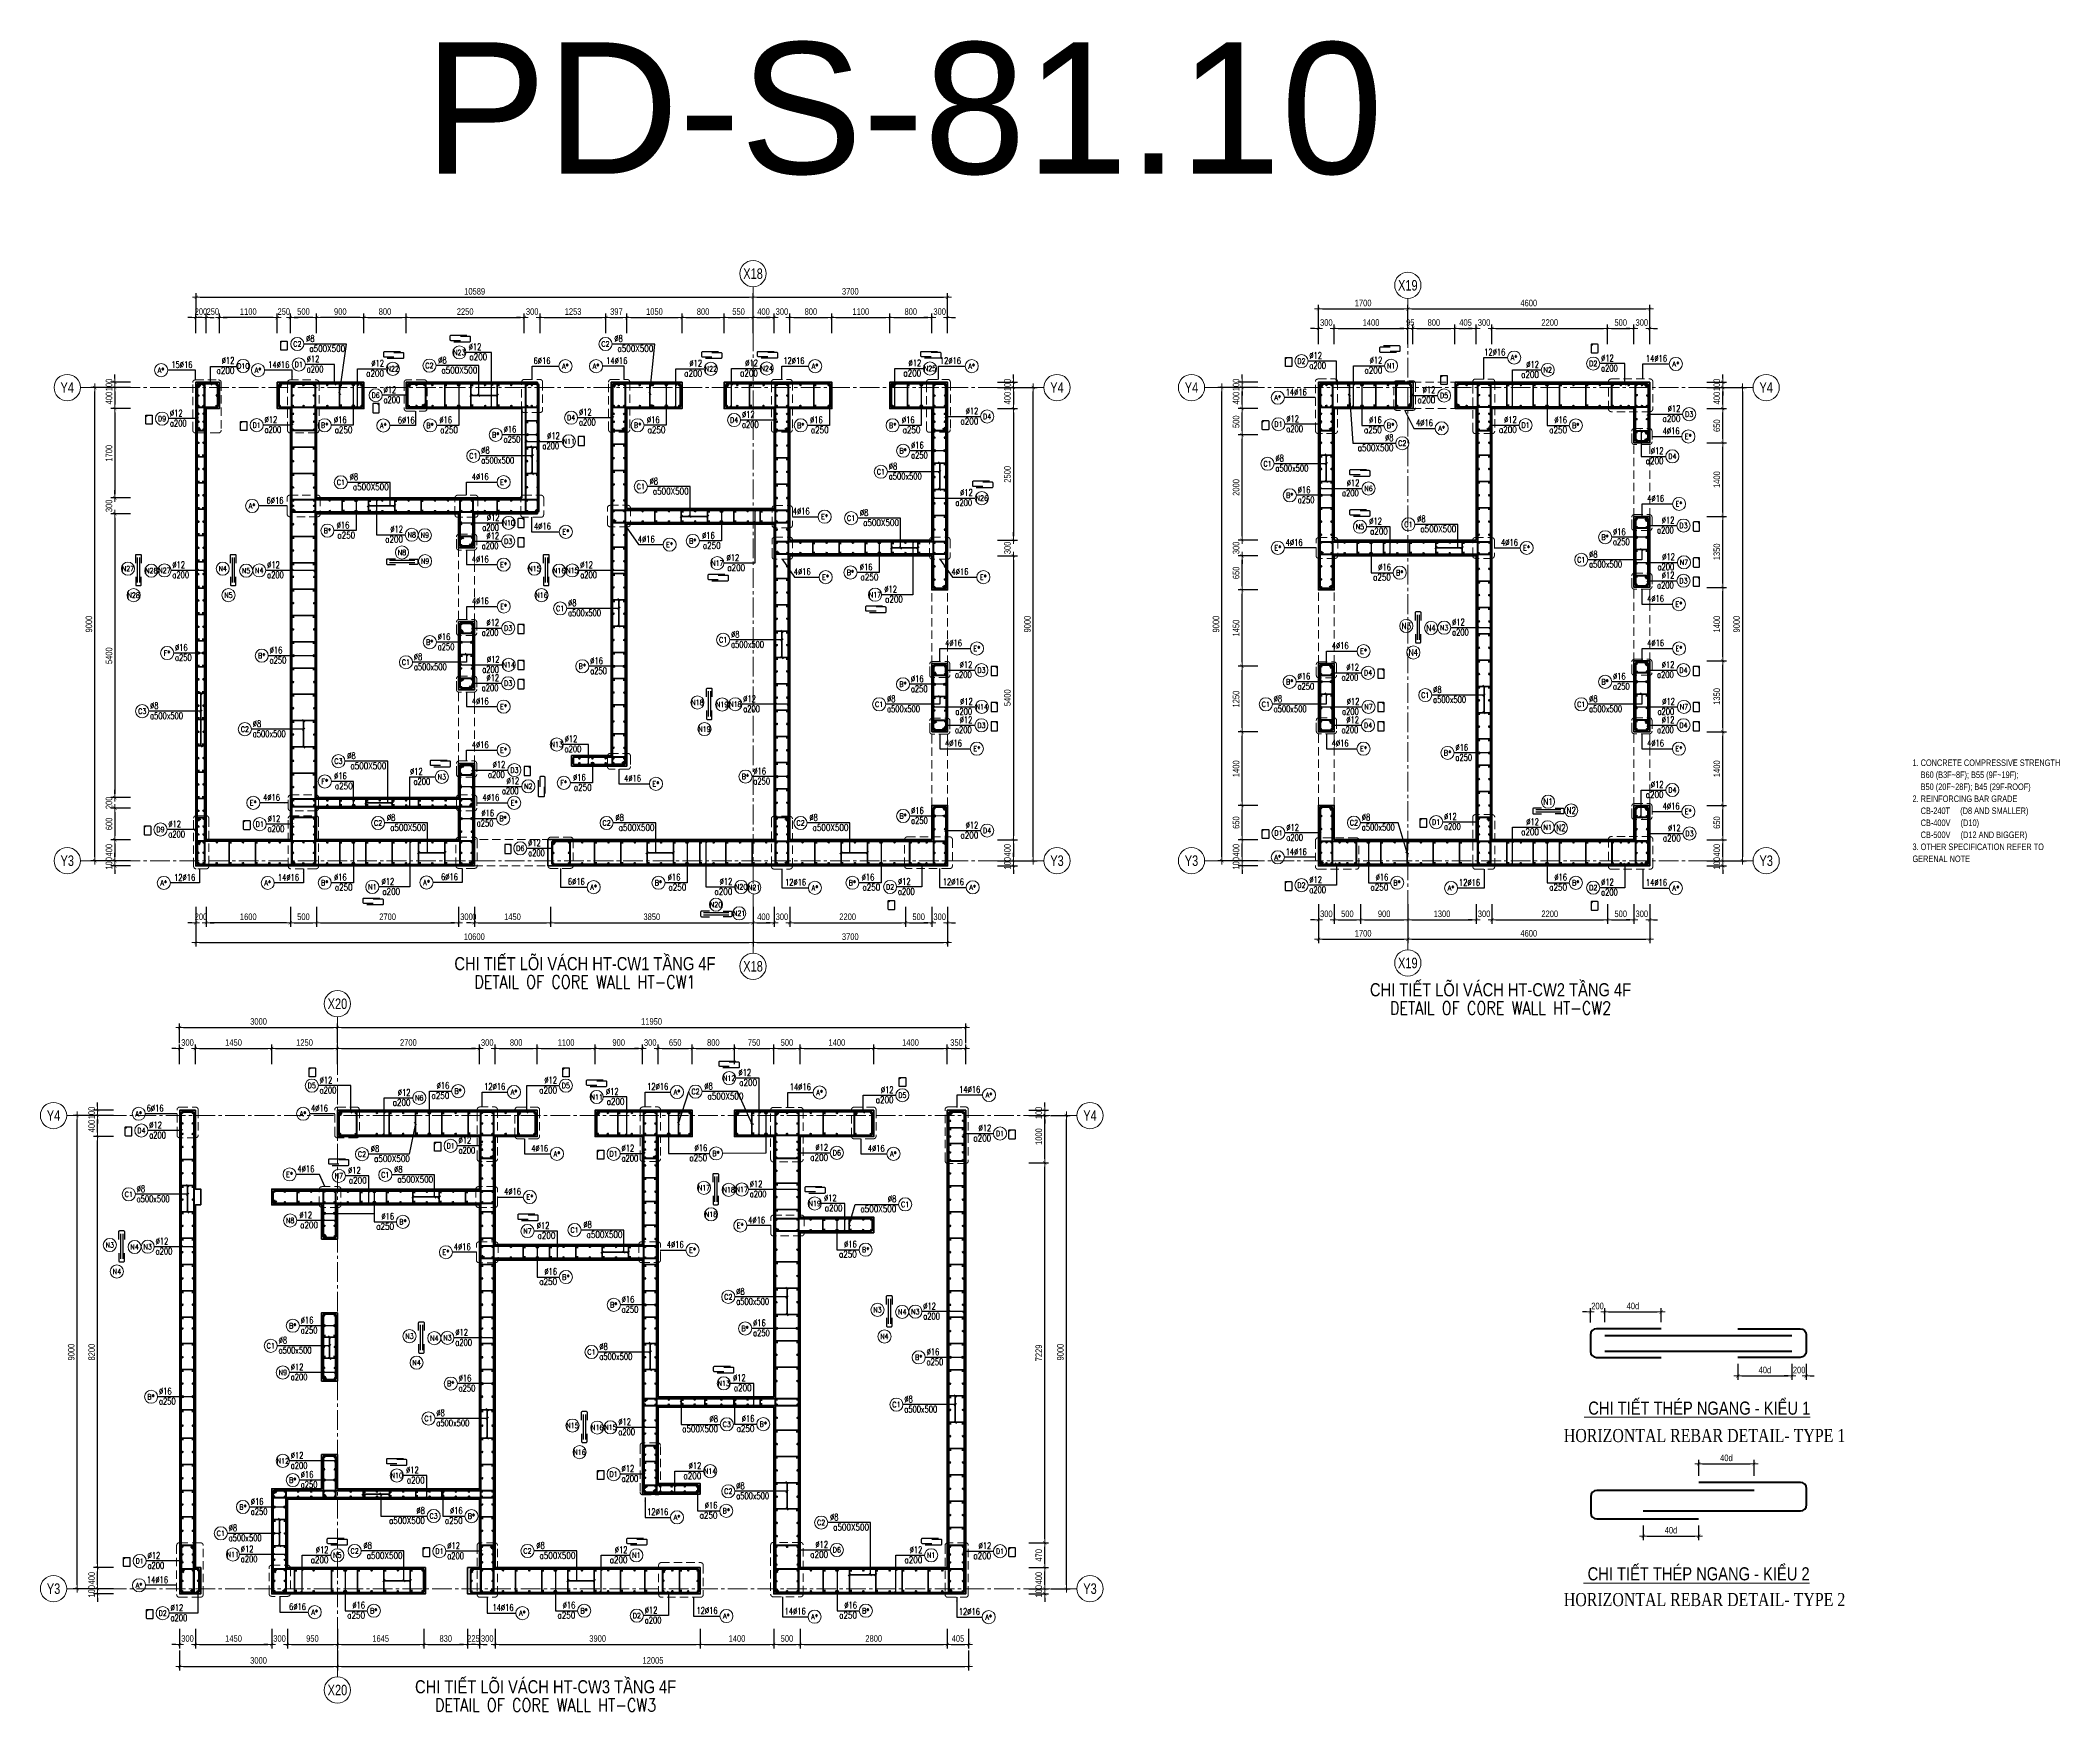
# Model space of a CAD drawing. Header units: millimetres. Extents: x 738475 to 1279438, y -34239 to 156422.
# Drawn here: x 1060104 to 1098509, y 8760 to 40550 of the extents above; entities that cross this region are included whole.
import ezdxf
from ezdxf.enums import TextEntityAlignment as Align

# ---------------------------------------------------------------- set-up
doc = ezdxf.new("R2010")
doc.units = ezdxf.units.MM
doc.header["$MEASUREMENT"] = 0
for name, pattern in [('HIDDEN', [9.525, 6.35, -3.175]), ('HIDDEN2', [4.7625, 3.175, -1.5875]), ('HT_Dim Grid$0$CENTER2', [1.125, 0.75, -0.125, 0.125, -0.125]), ('HT_Grid$0$CENTER2', [1.125, 0.75, -0.125, 0.125, -0.125])]:
    doc.linetypes.add(name, pattern=pattern)
doc.layers.get('0').update_dxf_attribs({"lineweight": 20})
doc.layers.get('Defpoints').update_dxf_attribs({"color": 151, "lineweight": 9})
for name, color, linetype in [('Hidden', 9, 'HIDDEN'), ('Leader', 6, 'Continuous'), ('Ligature', 1, 'Continuous'), ('Reinforcement', 4, 'Continuous'), ('TIT1', 3, 'Continuous')]:
    doc.layers.add(name, color=color, linetype=linetype)
for name, color, linetype, lineweight in [('HT_Dim Grid$0$NDC_S_AXIS', 5, 'HT_Dim Grid$0$CENTER2', 13), ('HT_Dim Grid$0$NDC_S_SYMBOL', 1, 'Continuous', 15), ('HT_Dim Grid$0$NDC_S_TEXT SYMBOL', 7, 'Continuous', 20), ('HT_Grid$0$NDC_S_AXIS', 5, 'HT_Grid$0$CENTER2', 13), ('KC-LEADER', 153, 'Continuous', 18), ('KC-THEP', 6, 'Continuous', 40), ('NDC_S_ANNO', 7, 'Continuous', 20), ('NDC_S_BEAM', 3, 'HIDDEN2', 20), ('NDC_S_DIM', 1, 'Continuous', 15), ('NDC_S_ENG TEXT', 2, 'Continuous', 20), ('NDC_S_ENG TITLE', 3, 'Continuous', 20), ('NDC_S_HIDDEN', 8, 'HIDDEN2', 13), ('NDC_S_LEADER', 1, 'Continuous', 15), ('NDC_S_REBAR', 4, 'Continuous', 35), ('NDC_S_STIRRUP', 4, 'Continuous', 40), ('NDC_S_TEXT SYMBOL', 7, 'Continuous', 20), ('NDC_S_VN TEXT', 7, 'Continuous', 20), ('NDC_S_VN TITLE', 6, 'Continuous', 35), ('NDC_S_WALL', 6, 'Continuous', 35), ('OF_Core wall_1.2(B1-19F)$0$NDC_S_WALL', 6, 'Continuous', 35)]:
    doc.layers.add(name, color=color, linetype=linetype, lineweight=lineweight)
doc.styles.add('ARIAL', font='arial.ttf', dxfattribs={"width": 0.8})
doc.styles.add('HT_Dim Grid$0$NDC_ANNO', font='', dxfattribs={"width": 0.8})
doc.styles.add('NDC_ANNO', font='', dxfattribs={"width": 0.8})
doc.styles.add('NDC_ARIAL', font='arial.ttf', dxfattribs={"width": 0.85})
doc.styles.add('NDC_DIM', font='', dxfattribs={"width": 0.75})
doc.styles.add('NDC_EN TXT', font='romans.shx', dxfattribs={"width": 0.8})
doc.styles.add('NDC_VIE TXT', font='arial.ttf', dxfattribs={"width": 0.8})
doc.styles.get("Standard").update_dxf_attribs({"font": 'arial.ttf'})
doc.styles.add('VNTIMEH', font='vntimeh.shx', dxfattribs={"width": 0.8, "bigfont": 'vns.shx'})
doc.styles.get('HT_Dim Grid$0$NDC_ANNO').set_extended_font_data('Dotum')
doc.styles.get('NDC_ANNO').set_extended_font_data('Dotum')
doc.styles.get('NDC_DIM').set_extended_font_data('Dotum')
doc.dimstyles.new('NDC_1-50', dxfattribs={"dimscale": 50, "dimtxt": 2.5, "dimasz": 1, "dimexe": 1.5, "dimexo": 0, "dimgap": 0.8, "dimtad": 1, "dimdec": 0, "dimdsep": 46, "dimtxsty": 'NDC_ARIAL', "dimblk": 'DIMMARK', "dimcen": 49999.938995, "dimdle": 1.5, "dimclrd": 1, "dimclre": 1, "dimclrt": 3, "dimadec": 0, "dimazin": 0, "dimtfac": 1, "dimtdec": 0, "dimtix": 1, "dimtmove": 2, "dimatfit": 3, "dimfxl": 1, "dimarcsym": 0})
doc.dimstyles.new('NDC_dim_30', dxfattribs={"dimscale": 30, "dimtxt": 2.5, "dimasz": 1.5, "dimexe": 1.5, "dimexo": 2.5, "dimgap": 1, "dimtad": 1, "dimdec": 0, "dimzin": 0, "dimdsep": 46, "dimtxsty": 'NDC_DIM', "dimblk": 'DIMMARK', "dimcen": 0.09, "dimdle": 1.2, "dimclrd": 1, "dimclre": 1, "dimclrt": 3, "dimadec": 0, "dimazin": 0, "dimtfac": 1, "dimtdec": 0, "dimtix": 1, "dimtofl": 0, "dimtmove": 0, "dimatfit": 3, "dimfxl": 6, "dimfxlon": 1, "dimtolj": 1, "dimtzin": 0, "dimarcsym": 0})
doc.dimstyles.new('NDC_dim_50', dxfattribs={"dimscale": 50, "dimtxt": 2.5, "dimasz": 1.5, "dimexe": 1.5, "dimexo": 2.5, "dimgap": 1, "dimtad": 1, "dimdec": 0, "dimzin": 0, "dimdsep": 46, "dimtxsty": 'NDC_DIM', "dimblk": 'DIMMARK', "dimcen": 0.09, "dimdle": 1.2, "dimclrd": 1, "dimclre": 1, "dimclrt": 3, "dimadec": 0, "dimazin": 0, "dimtfac": 1, "dimtdec": 0, "dimtix": 1, "dimtofl": 0, "dimtmove": 0, "dimatfit": 3, "dimfxl": 6, "dimfxlon": 1, "dimtolj": 1, "dimtzin": 0, "dimarcsym": 0})

msp = doc.modelspace()

# ---------------------------------------------------------------- texts
at = {"layer": 'NDC_S_ENG TEXT'}
msp.add_text('PD-S-81.10', height=2500, dxfattribs=at).set_placement((1067398.317, 38013.219))
at = {"layer": 'NDC_S_ENG TITLE', "style": 'VNTIMEH', "width": 0.8}
for s, p in [('horizontal rebar detail- type 1', (1089079.704, 13886.692)), ('horizontal rebar detail- type 2', (1089079.704, 10766.35))]:
    msp.add_text(s, height=250, dxfattribs=at).set_placement(p)
at = {"layer": 'NDC_S_VN TEXT', "style": 'ARIAL', "width": 0.8}
for s, p in [('%%u CHI TIẾT THÉP NGANG - KIỂU 1', (1089466.457, 14407.831)), ('%%u CHI TIẾT THÉP NGANG - KIỂU 2', (1089454.086, 11255.914))]:
    msp.add_text(s, height=250, dxfattribs=at).set_placement(p)
at = {"layer": 'NDC_S_VN TEXT', "color": 7, "style": 'NDC_EN TXT', "width": 0.8}
for tag, height, p in [('N9', 100, (1067417.021, 31136.355)), ('N8', 100, (1066980.746, 30810.08)), ('N27', 100, (1061769.735, 30501.243)), ('N28', 100, (1062214.158, 30463.083)), ('N4', 100, (1063572.569, 30501.243)), ('N5', 100, (1064016.992, 30463.083)), ('N9', 100, (1067420.847, 30644.323)), ('N15', 100, (1069499.925, 30501.243)), ('N16', 100, (1069970.894, 30463.083)), ('N28', 100, (1061877.637, 29996.24)), ('N5', 100, (1063680.471, 29996.24)), ('N16', 100, (1069634.373, 29996.24)), ('N3', 125, (1086082.991, 29411.342)), ('N4', 125, (1086553.96, 29373.182)), ('N4', 125, (1086217.439, 28906.339)), ('N18', 100, (1072599.925, 27954.675)), ('N19', 100, (1073070.894, 27916.515)), ('N19', 100, (1072734.373, 27449.672)), ('N1', 125, (1088779.351, 26068.456)), ('N2', 125, (1089219.452, 25902.699)), ('N2', 125, (1089022.622, 25571.185)), ('N21', 100, (1073681.347, 24436.355)), ('N20', 100, (1072953.731, 24110.08)), ('N21', 100, (1073393.832, 23944.323)), ('N17', 100, (1072724.622, 18724.567)), ('N18', 100, (1073195.591, 18686.407)), ('N18', 100, (1072859.07, 18219.564)), ('N3', 100, (1061424.622, 17636.192)), ('N4', 100, (1061895.591, 17598.032)), ('N4', 100, (1061559.07, 17131.19)), ('N3', 100, (1076024.594, 16401.272)), ('N4', 100, (1076495.563, 16363.112)), ('N3', 100, (1067124.622, 15902.335)), ('N4', 100, (1067595.591, 15864.175)), ('N4', 100, (1076159.042, 15896.269)), ('N4', 100, (1067259.07, 15397.332)), ('N15', 100, (1070224.622, 14200.599)), ('N16', 100, (1070695.591, 14162.439)), ('N16', 100, (1070359.07, 13695.596))]:
    msp.add_attdef(tag, text='3', height=height, dxfattribs=at).set_placement(p, align=Align.MIDDLE)
at = {"layer": 'TIT1', "insert": (1095710.39, 26872.165), "char_height": 125, "width": 2732.79787, "attachment_point": 1, "line_spacing_factor": 1.096296, "style": 'ARIAL'}
msp.add_mtext('\\A1;1. CONCRETE COMPRESSIVE STRENGTH\\P    B60 (B3F~8F); B55 (9F~19F);\\P    B50 (20F~28F); B45 (29F-ROOF)\\P2. REINFORCING BAR GRADE\\P    CB-240T     (D8 AND SMALLER)\\P    CB-400V     (D10)\\P    CB-500V     (D12 AND BIGGER)\\P3. OTHER SPECIFICATION REFER TO GERENAL NOTE ', dxfattribs=at)

# ---------------------------------------------------------------- blocks, each defined once
blk = doc.blocks.new('THEP')
at = {"layer": 'KC-LEADER', "color": 6}
blk.add_circle((0, 0), 14, dxfattribs=at)
at = {"layer": 'KC-THEP'}
for p, q in [((-14, 0), (14, 0)), ((10, 10), (-10, -10)), ((-10, 10), (10, -10)), ((0, 14), (0, -14))]:
    blk.add_line(p, q, dxfattribs=at)
blk = doc.blocks.new('DIMMARK')
at = {"layer": 'NDC_S_DIM', "color": 1}
blk.add_line((-1.5, 0), (1, 0), dxfattribs=at)
at = {"layer": 'NDC_S_DIM', "color": 2, "const_width": 0.1}
blk.add_lwpolyline([(-0.42, -0.42), (0.42, 0.42)], dxfattribs=at)
blk = doc.blocks.new('*U9')
blk.add_circle((2.5, 0), 2.5)
at = {"layer": 'NDC_S_VN TEXT', "color": 3, "style": 'NDC_EN TXT', "width": 0.75}
blk.add_attdef('DK2', text='', height=2.5, dxfattribs=at).set_placement((-0.85, 0.85), align=Align.RIGHT)
at = {"layer": 'NDC_S_VN TEXT', "color": 7, "style": 'NDC_EN TXT', "width": 0.8}
blk.add_attdef('SH3', text='', height=2, dxfattribs=at).set_placement((2.5, 0), align=Align.MIDDLE)
blk = doc.blocks.new('*U11')
blk.add_circle((-2.5, 0), 2.5)
at = {"layer": 'NDC_S_VN TEXT', "color": 7, "style": 'NDC_EN TXT', "width": 0.8}
blk.add_attdef('SH2', text='', height=2, dxfattribs=at).set_placement((-2.5, 0), align=Align.MIDDLE)
at = {"layer": 'NDC_S_VN TEXT', "color": 3, "style": 'NDC_EN TXT', "width": 0.75}
for tag, p in [('DK1', (0.5, 0.85)), ('KC1', (0.5, -2.97))]:
    blk.add_attdef(tag, p, '', height=2.5, dxfattribs=at)
blk = doc.blocks.new('*U10')
blk.add_circle((2.5, 0), 2.5)
at = {"layer": 'NDC_S_VN TEXT', "color": 3, "style": 'NDC_EN TXT'}
for tag, width, p in [('DK2', 0.75, (-0.85, 0.85)), ('KC2', 0.8, (-0.85, -2.97))]:
    blk.add_attdef(tag, text='', height=2.5, dxfattribs=dict(at, width=width)).set_placement(p, align=Align.RIGHT)
at = {"layer": 'NDC_S_VN TEXT', "color": 7, "style": 'NDC_EN TXT', "width": 0.8}
blk.add_attdef('SH3', text='', height=2, dxfattribs=at).set_placement((2.5, 0), align=Align.MIDDLE)
blk = doc.blocks.new('A$C72321851')
at = {"layer": 'Ligature'}
for points in [[(-61, -129), (-61, 171, -0.414214), (-43, 189), (26, 189, -0.414214), (43, 171), (43, -4)], [(-40, -4), (-40, -180, 0.414214), (-22, -197), (47, -197, 0.414214), (65, -180), (65, 121)]]:
    blk.add_lwpolyline(points, format="xyb", dxfattribs=at)
blk = doc.blocks.new('*U13')
blk.add_circle((-2.5, 0), 2.5)
at = {"layer": 'NDC_S_VN TEXT', "color": 7, "style": 'NDC_EN TXT', "width": 0.8}
blk.add_attdef('SH2', text='', height=2, dxfattribs=at).set_placement((-2.5, 0), align=Align.MIDDLE)
at = {"layer": 'NDC_S_VN TEXT', "color": 3, "style": 'NDC_EN TXT', "width": 0.75}
blk.add_attdef('DK1', (0.5, 0.85), '', height=2.5, dxfattribs=at)
blk = doc.blocks.new('A$C7BC65A55')
at = {"layer": 'Ligature'}
for p, q in [((-15, 372, 0), (-15, 39, 0)), ((15, 372, 0), (15, 39, 0))]:
    blk.add_line(p, q, dxfattribs=at)
for points in [[(-36, 297), (-36, 401, -0.414214), (-24, 413), (24, 413, -0.414214), (36, 401), (36, 297)], [(-36, 117), (-36, 12, 0.414214), (-24, 0), (24, 0, 0.414214), (36, 12), (36, 117)]]:
    blk.add_lwpolyline(points, format="xyb", dxfattribs=at)
blk = doc.blocks.new('*U12')
blk.add_circle((-2.5, 0), 2.5)
at = {"layer": 'NDC_S_VN TEXT', "color": 7, "style": 'NDC_EN TXT', "width": 0.8}
blk.add_attdef('SH2', text='', height=2, dxfattribs=at).set_placement((-2.5, 0), align=Align.MIDDLE)
at = {"layer": 'NDC_S_VN TEXT', "color": 3, "style": 'NDC_EN TXT', "width": 0.75}
for tag, p in [('DK1', (0.5, 0.85)), ('KC1', (0.5, -2.97))]:
    blk.add_attdef(tag, p, '', height=2.5, dxfattribs=at)
blk = doc.blocks.new('*D813')
at = {"layer": 'Defpoints', "color": 0, "transparency": 16777216}
for p in [(1061521, 34046), (1063069, 33946), (1064858, 34046)]:
    blk.add_point(p, dxfattribs=at)
at = {"layer": 'NDC_S_DIM', "color": 1, "lineweight": -2, "transparency": 16777216}
for p, q in [((1061521, 34121), (1061521, 34196)), ((1061821, 34046), (1061446, 34046)), ((1061821, 33946), (1061446, 33946)), ((1061521, 33871), (1061521, 33796))]:
    blk.add_line(p, q, dxfattribs=at)
at = {"layer": 'NDC_S_DIM', "color": 1, "lineweight": -2, "transparency": 16777216, "xscale": 75, "yscale": 75, "zscale": 75}
for p, rotation in [((1061521, 34046), 270), ((1061521, 33946), 90)]:
    blk.add_blockref('DIMMARK', p, dxfattribs=dict(at, rotation=rotation))
at = {"layer": 'NDC_S_DIM', "color": 3, "transparency": 16777216, "insert": (1061409, 33996), "char_height": 125, "attachment_point": 5, "rotation": 90, "style": 'NDC_DIM'}
blk.add_mtext('\\A1;100', dxfattribs=at)
blk = doc.blocks.new('*D814')
at = {"layer": 'Defpoints', "color": 0, "transparency": 16777216}
for p in [(1061139, 33946), (1063069, 33946), (1064858, 24946)]:
    blk.add_point(p, dxfattribs=at)
at = {"layer": 'NDC_S_DIM', "color": 1, "lineweight": -2, "transparency": 16777216}
for p, q in [((1061439, 33946), (1061064, 33946)), ((1061139, 25021), (1061139, 33871)), ((1061439, 24946), (1061064, 24946))]:
    blk.add_line(p, q, dxfattribs=at)
at = {"layer": 'NDC_S_DIM', "color": 1, "lineweight": -2, "transparency": 16777216, "xscale": 75, "yscale": 75, "zscale": 75}
for p, rotation in [((1061139, 33946), 90), ((1061139, 24946), 270)]:
    blk.add_blockref('DIMMARK', p, dxfattribs=dict(at, rotation=rotation))
at = {"layer": 'NDC_S_DIM', "color": 3, "transparency": 16777216, "insert": (1061027, 29446), "char_height": 125, "attachment_point": 5, "rotation": 90, "style": 'NDC_DIM'}
blk.add_mtext('\\A1;9000', dxfattribs=at)
blk = doc.blocks.new('*D815')
at = {"layer": 'Defpoints', "color": 0, "transparency": 16777216}
for p in [(1065358, 25428), (1064858, 24928), (1065358, 23766)]:
    blk.add_point(p, dxfattribs=at)
at = {"layer": 'NDC_S_DIM', "color": 1, "lineweight": -2, "transparency": 16777216}
for p, q in [((1064858, 24066), (1064858, 23691)), ((1065358, 24066), (1065358, 23691)), ((1064933, 23766), (1065283, 23766))]:
    blk.add_line(p, q, dxfattribs=at)
at = {"layer": 'NDC_S_DIM', "color": 1, "lineweight": -2, "transparency": 16777216, "xscale": 75, "yscale": 75, "zscale": 75, "rotation": 180}
blk.add_blockref('DIMMARK', (1064858, 23766), dxfattribs=at)
at = {"layer": 'NDC_S_DIM', "color": 1, "lineweight": -2, "transparency": 16777216, "xscale": 75, "yscale": 75, "zscale": 75}
blk.add_blockref('DIMMARK', (1065358, 23766), dxfattribs=at)
at = {"layer": 'NDC_S_DIM', "color": 3, "transparency": 16777216, "insert": (1065108, 23879), "char_height": 125, "attachment_point": 5, "style": 'NDC_DIM'}
blk.add_mtext('\\A1;500', dxfattribs=at)
blk = doc.blocks.new('*D816')
at = {"layer": 'Defpoints', "color": 0, "transparency": 16777216}
for p in [(1065358, 25428), (1068058, 25428), (1068058, 23766)]:
    blk.add_point(p, dxfattribs=at)
at = {"layer": 'NDC_S_DIM', "color": 1, "lineweight": -2, "transparency": 16777216}
for p, q in [((1065358, 24066), (1065358, 23691)), ((1068058, 24066), (1068058, 23691)), ((1065433, 23766), (1067983, 23766))]:
    blk.add_line(p, q, dxfattribs=at)
at = {"layer": 'NDC_S_DIM', "color": 1, "lineweight": -2, "transparency": 16777216, "xscale": 75, "yscale": 75, "zscale": 75, "rotation": 180}
blk.add_blockref('DIMMARK', (1065358, 23766), dxfattribs=at)
at = {"layer": 'NDC_S_DIM', "color": 1, "lineweight": -2, "transparency": 16777216, "xscale": 75, "yscale": 75, "zscale": 75}
blk.add_blockref('DIMMARK', (1068058, 23766), dxfattribs=at)
at = {"layer": 'NDC_S_DIM', "color": 3, "transparency": 16777216, "insert": (1066708, 23879), "char_height": 125, "attachment_point": 5, "style": 'NDC_DIM'}
blk.add_mtext('\\A1;2700', dxfattribs=at)
blk = doc.blocks.new('*D817')
at = {"layer": 'Defpoints', "color": 0, "transparency": 16777216}
for p in [(1068058, 25428), (1068358, 25428), (1068358, 23766)]:
    blk.add_point(p, dxfattribs=at)
at = {"layer": 'NDC_S_DIM', "color": 1, "lineweight": -2, "transparency": 16777216}
for p, q in [((1068058, 24066), (1068058, 23691)), ((1068358, 24066), (1068358, 23691)), ((1067983, 23766), (1067908, 23766)), ((1068433, 23766), (1068508, 23766))]:
    blk.add_line(p, q, dxfattribs=at)
at = {"layer": 'NDC_S_DIM', "color": 1, "lineweight": -2, "transparency": 16777216, "xscale": 75, "yscale": 75, "zscale": 75}
blk.add_blockref('DIMMARK', (1068058, 23766), dxfattribs=at)
at = {"layer": 'NDC_S_DIM', "color": 1, "lineweight": -2, "transparency": 16777216, "xscale": 75, "yscale": 75, "zscale": 75, "rotation": 180}
blk.add_blockref('DIMMARK', (1068358, 23766), dxfattribs=at)
at = {"layer": 'NDC_S_DIM', "color": 3, "transparency": 16777216, "insert": (1068208, 23879), "char_height": 125, "attachment_point": 5, "style": 'NDC_DIM'}
blk.add_mtext('\\A1;300', dxfattribs=at)
blk = doc.blocks.new('*D818')
at = {"layer": 'Defpoints', "color": 0, "transparency": 16777216}
for p in [(1068358, 25428), (1068358, 25428), (1068358, 23766)]:
    blk.add_point(p, dxfattribs=at)
at = {"layer": 'NDC_S_DIM', "color": 1, "lineweight": -2, "transparency": 16777216}
for p, q in [((1068358, 24066), (1068358, 23691)), ((1068358, 24066), (1068358, 23691)), ((1068283, 23766), (1068208, 23766)), ((1068433, 23766), (1068508, 23766))]:
    blk.add_line(p, q, dxfattribs=at)
at = {"layer": 'NDC_S_DIM', "color": 1, "lineweight": -2, "transparency": 16777216, "xscale": 75, "yscale": 75, "zscale": 75}
blk.add_blockref('DIMMARK', (1068358, 23766), dxfattribs=at)
at = {"layer": 'NDC_S_DIM', "color": 1, "lineweight": -2, "transparency": 16777216, "xscale": 75, "yscale": 75, "zscale": 75, "rotation": 180}
blk.add_blockref('DIMMARK', (1068358, 23766), dxfattribs=at)
at = {"layer": 'NDC_S_DIM', "color": 3, "transparency": 16777216, "insert": (1068358, 23879), "char_height": 125, "attachment_point": 5, "style": 'NDC_DIM'}
blk.add_mtext('\\A1;0', dxfattribs=at)
blk = doc.blocks.new('*D819')
at = {"layer": 'Defpoints', "color": 0, "transparency": 16777216}
for p in [(1068358, 25428), (1069808, 24928), (1069808, 23766)]:
    blk.add_point(p, dxfattribs=at)
at = {"layer": 'NDC_S_DIM', "color": 1, "lineweight": -2, "transparency": 16777216}
for p, q in [((1068358, 24066), (1068358, 23691)), ((1069808, 24066), (1069808, 23691)), ((1068433, 23766), (1069733, 23766))]:
    blk.add_line(p, q, dxfattribs=at)
at = {"layer": 'NDC_S_DIM', "color": 1, "lineweight": -2, "transparency": 16777216, "xscale": 75, "yscale": 75, "zscale": 75, "rotation": 180}
blk.add_blockref('DIMMARK', (1068358, 23766), dxfattribs=at)
at = {"layer": 'NDC_S_DIM', "color": 1, "lineweight": -2, "transparency": 16777216, "xscale": 75, "yscale": 75, "zscale": 75}
blk.add_blockref('DIMMARK', (1069808, 23766), dxfattribs=at)
at = {"layer": 'NDC_S_DIM', "color": 3, "transparency": 16777216, "insert": (1069083, 23879), "char_height": 125, "attachment_point": 5, "style": 'NDC_DIM'}
blk.add_mtext('\\A1;1450', dxfattribs=at)
blk = doc.blocks.new('*D820')
at = {"layer": 'Defpoints', "color": 0, "transparency": 16777216}
for p in [(1073658, 25428), (1069808, 24928), (1073658, 23766)]:
    blk.add_point(p, dxfattribs=at)
at = {"layer": 'NDC_S_DIM', "color": 1, "lineweight": -2, "transparency": 16777216}
for p, q in [((1069808, 24066), (1069808, 23691)), ((1073658, 24066), (1073658, 23691)), ((1069883, 23766), (1073583, 23766))]:
    blk.add_line(p, q, dxfattribs=at)
at = {"layer": 'NDC_S_DIM', "color": 1, "lineweight": -2, "transparency": 16777216, "xscale": 75, "yscale": 75, "zscale": 75, "rotation": 180}
blk.add_blockref('DIMMARK', (1069808, 23766), dxfattribs=at)
at = {"layer": 'NDC_S_DIM', "color": 1, "lineweight": -2, "transparency": 16777216, "xscale": 75, "yscale": 75, "zscale": 75}
blk.add_blockref('DIMMARK', (1073658, 23766), dxfattribs=at)
at = {"layer": 'NDC_S_DIM', "color": 3, "transparency": 16777216, "insert": (1071733, 23879), "char_height": 125, "attachment_point": 5, "style": 'NDC_DIM'}
blk.add_mtext('\\A1;3850', dxfattribs=at)
blk = doc.blocks.new('*D821')
at = {"layer": 'Defpoints', "color": 0, "transparency": 16777216}
for p in [(1074058, 25428), (1074358, 25428), (1074358, 23766)]:
    blk.add_point(p, dxfattribs=at)
at = {"layer": 'NDC_S_DIM', "color": 1, "lineweight": -2, "transparency": 16777216}
for p, q in [((1074058, 24066), (1074058, 23691)), ((1074358, 24066), (1074358, 23691)), ((1073983, 23766), (1073908, 23766)), ((1074433, 23766), (1074508, 23766))]:
    blk.add_line(p, q, dxfattribs=at)
at = {"layer": 'NDC_S_DIM', "color": 1, "lineweight": -2, "transparency": 16777216, "xscale": 75, "yscale": 75, "zscale": 75}
blk.add_blockref('DIMMARK', (1074058, 23766), dxfattribs=at)
at = {"layer": 'NDC_S_DIM', "color": 1, "lineweight": -2, "transparency": 16777216, "xscale": 75, "yscale": 75, "zscale": 75, "rotation": 180}
blk.add_blockref('DIMMARK', (1074358, 23766), dxfattribs=at)
at = {"layer": 'NDC_S_DIM', "color": 3, "transparency": 16777216, "insert": (1074208, 23879), "char_height": 125, "attachment_point": 5, "style": 'NDC_DIM'}
blk.add_mtext('\\A1;300', dxfattribs=at)
blk = doc.blocks.new('*D822')
at = {"layer": 'Defpoints', "color": 0, "transparency": 16777216}
for p in [(1074358, 25428), (1076558, 25050), (1076558, 23766)]:
    blk.add_point(p, dxfattribs=at)
at = {"layer": 'NDC_S_DIM', "color": 1, "lineweight": -2, "transparency": 16777216}
for p, q in [((1074358, 24066), (1074358, 23691)), ((1076558, 24066), (1076558, 23691)), ((1074433, 23766), (1076483, 23766))]:
    blk.add_line(p, q, dxfattribs=at)
at = {"layer": 'NDC_S_DIM', "color": 1, "lineweight": -2, "transparency": 16777216, "xscale": 75, "yscale": 75, "zscale": 75, "rotation": 180}
blk.add_blockref('DIMMARK', (1074358, 23766), dxfattribs=at)
at = {"layer": 'NDC_S_DIM', "color": 1, "lineweight": -2, "transparency": 16777216, "xscale": 75, "yscale": 75, "zscale": 75}
blk.add_blockref('DIMMARK', (1076558, 23766), dxfattribs=at)
at = {"layer": 'NDC_S_DIM', "color": 3, "transparency": 16777216, "insert": (1075458, 23879), "char_height": 125, "attachment_point": 5, "style": 'NDC_DIM'}
blk.add_mtext('\\A1;2200', dxfattribs=at)
blk = doc.blocks.new('*D823')
at = {"layer": 'Defpoints', "color": 0, "transparency": 16777216}
for p in [(1077058, 25428), (1076558, 25050), (1077058, 23766)]:
    blk.add_point(p, dxfattribs=at)
at = {"layer": 'NDC_S_DIM', "color": 1, "lineweight": -2, "transparency": 16777216}
for p, q in [((1076558, 24066), (1076558, 23691)), ((1077058, 24066), (1077058, 23691)), ((1076633, 23766), (1076983, 23766))]:
    blk.add_line(p, q, dxfattribs=at)
at = {"layer": 'NDC_S_DIM', "color": 1, "lineweight": -2, "transparency": 16777216, "xscale": 75, "yscale": 75, "zscale": 75, "rotation": 180}
blk.add_blockref('DIMMARK', (1076558, 23766), dxfattribs=at)
at = {"layer": 'NDC_S_DIM', "color": 1, "lineweight": -2, "transparency": 16777216, "xscale": 75, "yscale": 75, "zscale": 75}
blk.add_blockref('DIMMARK', (1077058, 23766), dxfattribs=at)
at = {"layer": 'NDC_S_DIM', "color": 3, "transparency": 16777216, "insert": (1076808, 23879), "char_height": 125, "attachment_point": 5, "style": 'NDC_DIM'}
blk.add_mtext('\\A1;500', dxfattribs=at)
blk = doc.blocks.new('*D824')
at = {"layer": 'Defpoints', "color": 0, "transparency": 16777216}
for p in [(1077358, 30178), (1077058, 25428), (1077358, 23766)]:
    blk.add_point(p, dxfattribs=at)
at = {"layer": 'NDC_S_DIM', "color": 1, "lineweight": -2, "transparency": 16777216}
for p, q in [((1077058, 24066), (1077058, 23691)), ((1077358, 24066), (1077358, 23691)), ((1076983, 23766), (1076908, 23766)), ((1077433, 23766), (1077508, 23766))]:
    blk.add_line(p, q, dxfattribs=at)
at = {"layer": 'NDC_S_DIM', "color": 1, "lineweight": -2, "transparency": 16777216, "xscale": 75, "yscale": 75, "zscale": 75}
blk.add_blockref('DIMMARK', (1077058, 23766), dxfattribs=at)
at = {"layer": 'NDC_S_DIM', "color": 1, "lineweight": -2, "transparency": 16777216, "xscale": 75, "yscale": 75, "zscale": 75, "rotation": 180}
blk.add_blockref('DIMMARK', (1077358, 23766), dxfattribs=at)
at = {"layer": 'NDC_S_DIM', "color": 3, "transparency": 16777216, "insert": (1077208, 23879), "char_height": 125, "attachment_point": 5, "style": 'NDC_DIM'}
blk.add_mtext('\\A1;300', dxfattribs=at)
blk = doc.blocks.new('*D825')
at = {"layer": 'Defpoints', "color": 0, "transparency": 16777216}
for p in [(1063058, 24928), (1073658, 24946), (1073658, 23388)]:
    blk.add_point(p, dxfattribs=at)
at = {"layer": 'NDC_S_DIM', "color": 1, "lineweight": -2, "transparency": 16777216}
for p, q in [((1063058, 23688), (1063058, 23313)), ((1073658, 23688), (1073658, 23313)), ((1063133, 23388), (1073583, 23388))]:
    blk.add_line(p, q, dxfattribs=at)
at = {"layer": 'NDC_S_DIM', "color": 1, "lineweight": -2, "transparency": 16777216, "xscale": 75, "yscale": 75, "zscale": 75, "rotation": 180}
blk.add_blockref('DIMMARK', (1063058, 23388), dxfattribs=at)
at = {"layer": 'NDC_S_DIM', "color": 1, "lineweight": -2, "transparency": 16777216, "xscale": 75, "yscale": 75, "zscale": 75}
blk.add_blockref('DIMMARK', (1073658, 23388), dxfattribs=at)
at = {"layer": 'NDC_S_DIM', "color": 3, "transparency": 16777216, "insert": (1068358, 23500), "char_height": 125, "attachment_point": 5, "style": 'NDC_DIM'}
blk.add_mtext('\\A1;10600', dxfattribs=at)
blk = doc.blocks.new('*D826')
at = {"layer": 'Defpoints', "color": 0, "transparency": 16777216}
for p in [(1069608, 35278), (1069308, 33546), (1069608, 33546)]:
    blk.add_point(p, dxfattribs=at)
at = {"layer": 'NDC_S_DIM', "color": 1, "lineweight": -2, "transparency": 16777216}
for p, q in [((1069308, 34978), (1069308, 35353)), ((1069608, 34978), (1069608, 35353)), ((1069233, 35278), (1069158, 35278)), ((1069683, 35278), (1069758, 35278))]:
    blk.add_line(p, q, dxfattribs=at)
at = {"layer": 'NDC_S_DIM', "color": 1, "lineweight": -2, "transparency": 16777216, "xscale": 75, "yscale": 75, "zscale": 75}
blk.add_blockref('DIMMARK', (1069308, 35278), dxfattribs=at)
at = {"layer": 'NDC_S_DIM', "color": 1, "lineweight": -2, "transparency": 16777216, "xscale": 75, "yscale": 75, "zscale": 75, "rotation": 180}
blk.add_blockref('DIMMARK', (1069608, 35278), dxfattribs=at)
at = {"layer": 'NDC_S_DIM', "color": 3, "transparency": 16777216, "insert": (1069458, 35391), "char_height": 125, "attachment_point": 5, "style": 'NDC_DIM'}
blk.add_mtext('\\A1;300', dxfattribs=at)
blk = doc.blocks.new('*D827')
at = {"layer": 'Defpoints', "color": 0, "transparency": 16777216}
for p in [(1067059, 35278), (1066258, 34016), (1067059, 34016)]:
    blk.add_point(p, dxfattribs=at)
at = {"layer": 'NDC_S_DIM', "color": 1, "lineweight": -2, "transparency": 16777216}
for p, q in [((1066258, 34978), (1066258, 35353)), ((1067059, 34978), (1067059, 35353)), ((1066333, 35278), (1066984, 35278))]:
    blk.add_line(p, q, dxfattribs=at)
at = {"layer": 'NDC_S_DIM', "color": 1, "lineweight": -2, "transparency": 16777216, "xscale": 75, "yscale": 75, "zscale": 75, "rotation": 180}
blk.add_blockref('DIMMARK', (1066258, 35278), dxfattribs=at)
at = {"layer": 'NDC_S_DIM', "color": 1, "lineweight": -2, "transparency": 16777216, "xscale": 75, "yscale": 75, "zscale": 75}
blk.add_blockref('DIMMARK', (1067059, 35278), dxfattribs=at)
at = {"layer": 'NDC_S_DIM', "color": 3, "transparency": 16777216, "insert": (1066658, 35391), "char_height": 125, "attachment_point": 5, "style": 'NDC_DIM'}
blk.add_mtext('\\A1;800', dxfattribs=at)
blk = doc.blocks.new('*D828')
at = {"layer": 'Defpoints', "color": 0, "transparency": 16777216}
for p in [(1069308, 35278), (1067059, 34016), (1069308, 33546)]:
    blk.add_point(p, dxfattribs=at)
at = {"layer": 'NDC_S_DIM', "color": 1, "lineweight": -2, "transparency": 16777216}
for p, q in [((1067059, 34978), (1067059, 35353)), ((1069308, 34978), (1069308, 35353)), ((1067134, 35278), (1069233, 35278))]:
    blk.add_line(p, q, dxfattribs=at)
at = {"layer": 'NDC_S_DIM', "color": 1, "lineweight": -2, "transparency": 16777216, "xscale": 75, "yscale": 75, "zscale": 75, "rotation": 180}
blk.add_blockref('DIMMARK', (1067059, 35278), dxfattribs=at)
at = {"layer": 'NDC_S_DIM', "color": 1, "lineweight": -2, "transparency": 16777216, "xscale": 75, "yscale": 75, "zscale": 75}
blk.add_blockref('DIMMARK', (1069308, 35278), dxfattribs=at)
at = {"layer": 'NDC_S_DIM', "color": 3, "transparency": 16777216, "insert": (1068183, 35391), "char_height": 125, "attachment_point": 5, "style": 'NDC_DIM'}
blk.add_mtext('\\A1;2250', dxfattribs=at)
blk = doc.blocks.new('*D829')
at = {"layer": 'Defpoints', "color": 0, "transparency": 16777216}
for p in [(1073658, 35664), (1073658, 34761), (1063069, 33967)]:
    blk.add_point(p, dxfattribs=at)
at = {"layer": 'NDC_S_DIM', "color": 1, "lineweight": -2, "transparency": 16777216}
for p, q in [((1063069, 35364), (1063069, 35739)), ((1073658, 35364), (1073658, 35739)), ((1063144, 35664), (1073583, 35664))]:
    blk.add_line(p, q, dxfattribs=at)
at = {"layer": 'NDC_S_DIM', "color": 1, "lineweight": -2, "transparency": 16777216, "xscale": 75, "yscale": 75, "zscale": 75, "rotation": 180}
blk.add_blockref('DIMMARK', (1063069, 35664), dxfattribs=at)
at = {"layer": 'NDC_S_DIM', "color": 1, "lineweight": -2, "transparency": 16777216, "xscale": 75, "yscale": 75, "zscale": 75}
blk.add_blockref('DIMMARK', (1073658, 35664), dxfattribs=at)
at = {"layer": 'NDC_S_DIM', "color": 3, "transparency": 16777216, "insert": (1068364, 35776), "char_height": 125, "attachment_point": 5, "style": 'NDC_DIM'}
blk.add_mtext('\\A1;10589', dxfattribs=at)
blk = doc.blocks.new('*D830')
at = {"layer": 'Defpoints', "color": 0, "transparency": 16777216}
for p in [(1077358, 34046), (1077358, 33946), (1078610, 34046)]:
    blk.add_point(p, dxfattribs=at)
at = {"layer": 'NDC_S_DIM', "color": 1, "lineweight": -2, "transparency": 16777216}
for p, q in [((1078610, 34121), (1078610, 34196)), ((1078310, 34046), (1078685, 34046)), ((1078310, 33946), (1078685, 33946)), ((1078610, 33871), (1078610, 33796))]:
    blk.add_line(p, q, dxfattribs=at)
at = {"layer": 'NDC_S_DIM', "color": 1, "lineweight": -2, "transparency": 16777216, "xscale": 75, "yscale": 75, "zscale": 75}
for p, rotation in [((1078610, 34046), 270), ((1078610, 33946), 90)]:
    blk.add_blockref('DIMMARK', p, dxfattribs=dict(at, rotation=rotation))
at = {"layer": 'NDC_S_DIM', "color": 3, "transparency": 16777216, "insert": (1078497, 33996), "char_height": 125, "attachment_point": 5, "rotation": 90, "style": 'NDC_DIM'}
blk.add_mtext('\\A1;100', dxfattribs=at)
blk = doc.blocks.new('*D831')
at = {"layer": 'Defpoints', "color": 0, "transparency": 16777216}
for p in [(1077358, 33946), (1078989, 33946), (1077358, 24946)]:
    blk.add_point(p, dxfattribs=at)
at = {"layer": 'NDC_S_DIM', "color": 1, "lineweight": -2, "transparency": 16777216}
for p, q in [((1078689, 33946), (1079064, 33946)), ((1078989, 25021), (1078989, 33871)), ((1078689, 24946), (1079064, 24946))]:
    blk.add_line(p, q, dxfattribs=at)
at = {"layer": 'NDC_S_DIM', "color": 1, "lineweight": -2, "transparency": 16777216, "xscale": 75, "yscale": 75, "zscale": 75}
for p, rotation in [((1078989, 33946), 90), ((1078989, 24946), 270)]:
    blk.add_blockref('DIMMARK', p, dxfattribs=dict(at, rotation=rotation))
at = {"layer": 'NDC_S_DIM', "color": 3, "transparency": 16777216, "insert": (1078877, 29446), "char_height": 125, "attachment_point": 5, "rotation": 90, "style": 'NDC_DIM'}
blk.add_mtext('\\A1;9000', dxfattribs=at)
blk = doc.blocks.new('*D832')
at = {"layer": 'Defpoints', "color": 0, "ltscale": 200, "transparency": 16777216}
for p in [(1065358, 35278), (1066258, 34016), (1065358, 33523)]:
    blk.add_point(p, dxfattribs=at)
at = {"layer": 'NDC_S_DIM', "color": 1, "lineweight": -2, "ltscale": 200, "transparency": 16777216}
for p, q in [((1065358, 34978), (1065358, 35353)), ((1066258, 34978), (1066258, 35353)), ((1066183, 35278), (1065433, 35278))]:
    blk.add_line(p, q, dxfattribs=at)
at = {"layer": 'NDC_S_DIM', "color": 1, "lineweight": -2, "ltscale": 200, "transparency": 16777216, "xscale": 75, "yscale": 75, "zscale": 75, "rotation": 180}
blk.add_blockref('DIMMARK', (1065358, 35278), dxfattribs=at)
at = {"layer": 'NDC_S_DIM', "color": 1, "lineweight": -2, "ltscale": 200, "transparency": 16777216, "xscale": 75, "yscale": 75, "zscale": 75}
blk.add_blockref('DIMMARK', (1066258, 35278), dxfattribs=at)
at = {"layer": 'NDC_S_DIM', "color": 3, "ltscale": 200, "transparency": 16777216, "insert": (1065808, 35391), "char_height": 125, "attachment_point": 5, "style": 'NDC_DIM'}
blk.add_mtext('\\A1;900', dxfattribs=at)
blk = doc.blocks.new('*D833')
at = {"layer": 'Defpoints', "color": 0, "ltscale": 200, "transparency": 16777216}
for p in [(1064858, 35278), (1064858, 33546), (1065358, 33523)]:
    blk.add_point(p, dxfattribs=at)
at = {"layer": 'NDC_S_DIM', "color": 1, "lineweight": -2, "ltscale": 200, "transparency": 16777216}
for p, q in [((1064858, 34978), (1064858, 35353)), ((1065358, 34978), (1065358, 35353)), ((1065283, 35278), (1064933, 35278))]:
    blk.add_line(p, q, dxfattribs=at)
at = {"layer": 'NDC_S_DIM', "color": 1, "lineweight": -2, "ltscale": 200, "transparency": 16777216, "xscale": 75, "yscale": 75, "zscale": 75, "rotation": 180}
blk.add_blockref('DIMMARK', (1064858, 35278), dxfattribs=at)
at = {"layer": 'NDC_S_DIM', "color": 1, "lineweight": -2, "ltscale": 200, "transparency": 16777216, "xscale": 75, "yscale": 75, "zscale": 75}
blk.add_blockref('DIMMARK', (1065358, 35278), dxfattribs=at)
at = {"layer": 'NDC_S_DIM', "color": 3, "ltscale": 200, "transparency": 16777216, "insert": (1065108, 35391), "char_height": 125, "attachment_point": 5, "style": 'NDC_DIM'}
blk.add_mtext('\\A1;500', dxfattribs=at)
blk = doc.blocks.new('*U812')
at = {"layer": 'KC-THEP', "rotation": 9.66856443638095}
for p in [(-2, 200), (2, -200)]:
    blk.add_blockref('THEP', p, dxfattribs=at)
blk = doc.blocks.new('*U811')
at = {"layer": 'NDC_S_HIDDEN', "color": 0, "linetype": 'ByBlock', "lineweight": -2, "transparency": 16777216}
for p in [(0, 0), (250, 0), (500, 0), (750, 0)]:
    blk.add_blockref('*U812', p, dxfattribs=at)
blk = doc.blocks.new('*D834')
at = {"layer": 'Defpoints', "color": 0, "ltscale": 200, "transparency": 16777216}
for p in [(1070861, 35278), (1070861, 33950), (1069608, 33546)]:
    blk.add_point(p, dxfattribs=at)
at = {"layer": 'NDC_S_DIM', "color": 1, "lineweight": -2, "ltscale": 200, "transparency": 16777216}
for p, q in [((1069608, 34978), (1069608, 35353)), ((1070861, 34978), (1070861, 35353)), ((1069683, 35278), (1070786, 35278))]:
    blk.add_line(p, q, dxfattribs=at)
at = {"layer": 'NDC_S_DIM', "color": 1, "lineweight": -2, "ltscale": 200, "transparency": 16777216, "xscale": 75, "yscale": 75, "zscale": 75, "rotation": 180}
blk.add_blockref('DIMMARK', (1069608, 35278), dxfattribs=at)
at = {"layer": 'NDC_S_DIM', "color": 1, "lineweight": -2, "ltscale": 200, "transparency": 16777216, "xscale": 75, "yscale": 75, "zscale": 75}
blk.add_blockref('DIMMARK', (1070861, 35278), dxfattribs=at)
at = {"layer": 'NDC_S_DIM', "color": 3, "ltscale": 200, "transparency": 16777216, "insert": (1070235, 35391), "char_height": 125, "attachment_point": 5, "style": 'NDC_DIM'}
blk.add_mtext('\\A1;1253', dxfattribs=at)
blk = doc.blocks.new('*D835')
at = {"layer": 'Defpoints', "color": 0, "ltscale": 200, "transparency": 16777216}
for p in [(1071258, 35278), (1070861, 33950), (1071258, 33546)]:
    blk.add_point(p, dxfattribs=at)
at = {"layer": 'NDC_S_DIM', "color": 1, "lineweight": -2, "ltscale": 200, "transparency": 16777216}
for p, q in [((1070861, 34978), (1070861, 35353)), ((1071258, 34978), (1071258, 35353)), ((1070936, 35278), (1071183, 35278))]:
    blk.add_line(p, q, dxfattribs=at)
at = {"layer": 'NDC_S_DIM', "color": 1, "lineweight": -2, "ltscale": 200, "transparency": 16777216, "xscale": 75, "yscale": 75, "zscale": 75, "rotation": 180}
blk.add_blockref('DIMMARK', (1070861, 35278), dxfattribs=at)
at = {"layer": 'NDC_S_DIM', "color": 1, "lineweight": -2, "ltscale": 200, "transparency": 16777216, "xscale": 75, "yscale": 75, "zscale": 75}
blk.add_blockref('DIMMARK', (1071258, 35278), dxfattribs=at)
at = {"layer": 'NDC_S_DIM', "color": 3, "ltscale": 200, "transparency": 16777216, "insert": (1071060, 35391), "char_height": 125, "attachment_point": 5, "style": 'NDC_DIM'}
blk.add_mtext('\\A1;397', dxfattribs=at)
blk = doc.blocks.new('*D836')
at = {"layer": 'Defpoints', "color": 0, "ltscale": 200, "transparency": 16777216}
for p in [(1072308, 35278), (1071258, 33546), (1072308, 33546)]:
    blk.add_point(p, dxfattribs=at)
at = {"layer": 'NDC_S_DIM', "color": 1, "lineweight": -2, "ltscale": 200, "transparency": 16777216}
for p, q in [((1071258, 34978), (1071258, 35353)), ((1072308, 34978), (1072308, 35353)), ((1071333, 35278), (1072233, 35278))]:
    blk.add_line(p, q, dxfattribs=at)
at = {"layer": 'NDC_S_DIM', "color": 1, "lineweight": -2, "ltscale": 200, "transparency": 16777216, "xscale": 75, "yscale": 75, "zscale": 75, "rotation": 180}
blk.add_blockref('DIMMARK', (1071258, 35278), dxfattribs=at)
at = {"layer": 'NDC_S_DIM', "color": 1, "lineweight": -2, "ltscale": 200, "transparency": 16777216, "xscale": 75, "yscale": 75, "zscale": 75}
blk.add_blockref('DIMMARK', (1072308, 35278), dxfattribs=at)
at = {"layer": 'NDC_S_DIM', "color": 3, "ltscale": 200, "transparency": 16777216, "insert": (1071783, 35391), "char_height": 125, "attachment_point": 5, "style": 'NDC_DIM'}
blk.add_mtext('\\A1;1050', dxfattribs=at)
blk = doc.blocks.new('*D837')
at = {"layer": 'Defpoints', "color": 0, "ltscale": 200, "transparency": 16777216}
for p in [(1073108, 35278), (1072308, 33546), (1073108, 33546)]:
    blk.add_point(p, dxfattribs=at)
at = {"layer": 'NDC_S_DIM', "color": 1, "lineweight": -2, "ltscale": 200, "transparency": 16777216}
for p, q in [((1072308, 34978), (1072308, 35353)), ((1073108, 34978), (1073108, 35353)), ((1072383, 35278), (1073033, 35278))]:
    blk.add_line(p, q, dxfattribs=at)
at = {"layer": 'NDC_S_DIM', "color": 1, "lineweight": -2, "ltscale": 200, "transparency": 16777216, "xscale": 75, "yscale": 75, "zscale": 75, "rotation": 180}
blk.add_blockref('DIMMARK', (1072308, 35278), dxfattribs=at)
at = {"layer": 'NDC_S_DIM', "color": 1, "lineweight": -2, "ltscale": 200, "transparency": 16777216, "xscale": 75, "yscale": 75, "zscale": 75}
blk.add_blockref('DIMMARK', (1073108, 35278), dxfattribs=at)
at = {"layer": 'NDC_S_DIM', "color": 3, "ltscale": 200, "transparency": 16777216, "insert": (1072708, 35391), "char_height": 125, "attachment_point": 5, "style": 'NDC_DIM'}
blk.add_mtext('\\A1;800', dxfattribs=at)
blk = doc.blocks.new('*D838')
at = {"layer": 'Defpoints', "color": 0, "ltscale": 200, "transparency": 16777216}
for p in [(1074358, 35278), (1074058, 33546), (1074358, 33546)]:
    blk.add_point(p, dxfattribs=at)
at = {"layer": 'NDC_S_DIM', "color": 1, "lineweight": -2, "ltscale": 200, "transparency": 16777216}
for p, q in [((1074058, 34978), (1074058, 35353)), ((1074358, 34978), (1074358, 35353)), ((1073983, 35278), (1073908, 35278)), ((1074433, 35278), (1074508, 35278))]:
    blk.add_line(p, q, dxfattribs=at)
at = {"layer": 'NDC_S_DIM', "color": 1, "lineweight": -2, "ltscale": 200, "transparency": 16777216, "xscale": 75, "yscale": 75, "zscale": 75}
blk.add_blockref('DIMMARK', (1074058, 35278), dxfattribs=at)
at = {"layer": 'NDC_S_DIM', "color": 1, "lineweight": -2, "ltscale": 200, "transparency": 16777216, "xscale": 75, "yscale": 75, "zscale": 75, "rotation": 180}
blk.add_blockref('DIMMARK', (1074358, 35278), dxfattribs=at)
at = {"layer": 'NDC_S_DIM', "color": 3, "ltscale": 200, "transparency": 16777216, "insert": (1074208, 35391), "char_height": 125, "attachment_point": 5, "style": 'NDC_DIM'}
blk.add_mtext('\\A1;300', dxfattribs=at)
blk = doc.blocks.new('*D839')
at = {"layer": 'Defpoints', "color": 0, "ltscale": 200, "transparency": 16777216}
for p in [(1075158, 35278), (1074358, 33546), (1075158, 33546)]:
    blk.add_point(p, dxfattribs=at)
at = {"layer": 'NDC_S_DIM', "color": 1, "lineweight": -2, "ltscale": 200, "transparency": 16777216}
for p, q in [((1074358, 34978), (1074358, 35353)), ((1075158, 34978), (1075158, 35353)), ((1074433, 35278), (1075083, 35278))]:
    blk.add_line(p, q, dxfattribs=at)
at = {"layer": 'NDC_S_DIM', "color": 1, "lineweight": -2, "ltscale": 200, "transparency": 16777216, "xscale": 75, "yscale": 75, "zscale": 75, "rotation": 180}
blk.add_blockref('DIMMARK', (1074358, 35278), dxfattribs=at)
at = {"layer": 'NDC_S_DIM', "color": 1, "lineweight": -2, "ltscale": 200, "transparency": 16777216, "xscale": 75, "yscale": 75, "zscale": 75}
blk.add_blockref('DIMMARK', (1075158, 35278), dxfattribs=at)
at = {"layer": 'NDC_S_DIM', "color": 3, "ltscale": 200, "transparency": 16777216, "insert": (1074758, 35391), "char_height": 125, "attachment_point": 5, "style": 'NDC_DIM'}
blk.add_mtext('\\A1;800', dxfattribs=at)
blk = doc.blocks.new('*D840')
at = {"layer": 'Defpoints', "color": 0, "ltscale": 200, "transparency": 16777216}
for p in [(1076258, 35278), (1075158, 33546), (1076258, 33546)]:
    blk.add_point(p, dxfattribs=at)
at = {"layer": 'NDC_S_DIM', "color": 1, "lineweight": -2, "ltscale": 200, "transparency": 16777216}
for p, q in [((1075158, 34978), (1075158, 35353)), ((1076258, 34978), (1076258, 35353)), ((1075233, 35278), (1076183, 35278))]:
    blk.add_line(p, q, dxfattribs=at)
at = {"layer": 'NDC_S_DIM', "color": 1, "lineweight": -2, "ltscale": 200, "transparency": 16777216, "xscale": 75, "yscale": 75, "zscale": 75, "rotation": 180}
blk.add_blockref('DIMMARK', (1075158, 35278), dxfattribs=at)
at = {"layer": 'NDC_S_DIM', "color": 1, "lineweight": -2, "ltscale": 200, "transparency": 16777216, "xscale": 75, "yscale": 75, "zscale": 75}
blk.add_blockref('DIMMARK', (1076258, 35278), dxfattribs=at)
at = {"layer": 'NDC_S_DIM', "color": 3, "ltscale": 200, "transparency": 16777216, "insert": (1075708, 35391), "char_height": 125, "attachment_point": 5, "style": 'NDC_DIM'}
blk.add_mtext('\\A1;1100', dxfattribs=at)
blk = doc.blocks.new('*D841')
at = {"layer": 'Defpoints', "color": 0, "ltscale": 200, "transparency": 16777216}
for p in [(1077058, 35278), (1076258, 33546), (1077058, 33546)]:
    blk.add_point(p, dxfattribs=at)
at = {"layer": 'NDC_S_DIM', "color": 1, "lineweight": -2, "ltscale": 200, "transparency": 16777216}
for p, q in [((1076258, 34978), (1076258, 35353)), ((1077058, 34978), (1077058, 35353)), ((1076333, 35278), (1076983, 35278))]:
    blk.add_line(p, q, dxfattribs=at)
at = {"layer": 'NDC_S_DIM', "color": 1, "lineweight": -2, "ltscale": 200, "transparency": 16777216, "xscale": 75, "yscale": 75, "zscale": 75, "rotation": 180}
blk.add_blockref('DIMMARK', (1076258, 35278), dxfattribs=at)
at = {"layer": 'NDC_S_DIM', "color": 1, "lineweight": -2, "ltscale": 200, "transparency": 16777216, "xscale": 75, "yscale": 75, "zscale": 75}
blk.add_blockref('DIMMARK', (1077058, 35278), dxfattribs=at)
at = {"layer": 'NDC_S_DIM', "color": 3, "ltscale": 200, "transparency": 16777216, "insert": (1076658, 35391), "char_height": 125, "attachment_point": 5, "style": 'NDC_DIM'}
blk.add_mtext('\\A1;800', dxfattribs=at)
blk = doc.blocks.new('*D842')
at = {"layer": 'Defpoints', "color": 0, "ltscale": 200, "transparency": 16777216}
for p in [(1077358, 35278), (1077058, 33546), (1077358, 33546)]:
    blk.add_point(p, dxfattribs=at)
at = {"layer": 'NDC_S_DIM', "color": 1, "lineweight": -2, "ltscale": 200, "transparency": 16777216}
for p, q in [((1077058, 34978), (1077058, 35353)), ((1077358, 34978), (1077358, 35353)), ((1076983, 35278), (1076908, 35278)), ((1077433, 35278), (1077508, 35278))]:
    blk.add_line(p, q, dxfattribs=at)
at = {"layer": 'NDC_S_DIM', "color": 1, "lineweight": -2, "ltscale": 200, "transparency": 16777216, "xscale": 75, "yscale": 75, "zscale": 75}
blk.add_blockref('DIMMARK', (1077058, 35278), dxfattribs=at)
at = {"layer": 'NDC_S_DIM', "color": 1, "lineweight": -2, "ltscale": 200, "transparency": 16777216, "xscale": 75, "yscale": 75, "zscale": 75, "rotation": 180}
blk.add_blockref('DIMMARK', (1077358, 35278), dxfattribs=at)
at = {"layer": 'NDC_S_DIM', "color": 3, "ltscale": 200, "transparency": 16777216, "insert": (1077208, 35391), "char_height": 125, "attachment_point": 5, "style": 'NDC_DIM'}
blk.add_mtext('\\A1;300', dxfattribs=at)
blk = doc.blocks.new('*U20')
at = {"layer": 'HT_Dim Grid$0$NDC_S_SYMBOL'}
blk.add_line((5, 0), (9, 0), dxfattribs=at)
blk.add_circle((0, 0), 5, dxfattribs=at)
at = {"layer": 'HT_Dim Grid$0$NDC_S_TEXT SYMBOL', "color": 7, "style": 'HT_Dim Grid$0$NDC_ANNO', "width": 0.8}
blk.add_attdef('GRID', text='', height=4, rotation=270, dxfattribs=at).set_placement((0, 0), align=Align.MIDDLE)
blk = doc.blocks.new('*D843')
at = {"layer": 'Defpoints', "color": 0, "ltscale": 200, "transparency": 16777216}
for p in [(1063069, 33946), (1061521, 33546), (1065358, 33546)]:
    blk.add_point(p, dxfattribs=at)
at = {"layer": 'NDC_S_DIM', "color": 1, "lineweight": -2, "ltscale": 200, "transparency": 16777216}
for p, q in [((1061821, 33946), (1061446, 33946)), ((1061521, 33871), (1061521, 33621)), ((1061821, 33546), (1061446, 33546))]:
    blk.add_line(p, q, dxfattribs=at)
at = {"layer": 'NDC_S_DIM', "color": 1, "lineweight": -2, "ltscale": 200, "transparency": 16777216, "xscale": 75, "yscale": 75, "zscale": 75}
for p, rotation in [((1061521, 33946), 90), ((1061521, 33546), 270)]:
    blk.add_blockref('DIMMARK', p, dxfattribs=dict(at, rotation=rotation))
at = {"layer": 'NDC_S_DIM', "color": 3, "ltscale": 200, "transparency": 16777216, "insert": (1061409, 33746), "char_height": 125, "attachment_point": 5, "rotation": 90, "style": 'NDC_DIM'}
blk.add_mtext('\\A1;400', dxfattribs=at)
blk = doc.blocks.new('*D844')
at = {"layer": 'Defpoints', "color": 0, "ltscale": 200, "transparency": 16777216}
for p in [(1065358, 33546), (1061521, 31846), (1065358, 31846)]:
    blk.add_point(p, dxfattribs=at)
at = {"layer": 'NDC_S_DIM', "color": 1, "lineweight": -2, "ltscale": 200, "transparency": 16777216}
for p, q in [((1061821, 33546), (1061446, 33546)), ((1061521, 33471), (1061521, 31921)), ((1061821, 31846), (1061446, 31846))]:
    blk.add_line(p, q, dxfattribs=at)
at = {"layer": 'NDC_S_DIM', "color": 1, "lineweight": -2, "ltscale": 200, "transparency": 16777216, "xscale": 75, "yscale": 75, "zscale": 75}
for p, rotation in [((1061521, 33546), 90), ((1061521, 31846), 270)]:
    blk.add_blockref('DIMMARK', p, dxfattribs=dict(at, rotation=rotation))
at = {"layer": 'NDC_S_DIM', "color": 3, "ltscale": 200, "transparency": 16777216, "insert": (1061409, 32696), "char_height": 125, "attachment_point": 5, "rotation": 90, "style": 'NDC_DIM'}
blk.add_mtext('\\A1;1700', dxfattribs=at)
blk = doc.blocks.new('*D845')
at = {"layer": 'Defpoints', "color": 0, "ltscale": 200, "transparency": 16777216}
for p in [(1061521, 31546), (1065358, 31846), (1065358, 31546)]:
    blk.add_point(p, dxfattribs=at)
at = {"layer": 'NDC_S_DIM', "color": 1, "lineweight": -2, "ltscale": 200, "transparency": 16777216}
for p, q in [((1061521, 31921), (1061521, 31996)), ((1061821, 31846), (1061446, 31846)), ((1061821, 31546), (1061446, 31546)), ((1061521, 31471), (1061521, 31396))]:
    blk.add_line(p, q, dxfattribs=at)
at = {"layer": 'NDC_S_DIM', "color": 1, "lineweight": -2, "ltscale": 200, "transparency": 16777216, "xscale": 75, "yscale": 75, "zscale": 75}
for p, rotation in [((1061521, 31846), 270), ((1061521, 31546), 90)]:
    blk.add_blockref('DIMMARK', p, dxfattribs=dict(at, rotation=rotation))
at = {"layer": 'NDC_S_DIM', "color": 3, "ltscale": 200, "transparency": 16777216, "insert": (1061409, 31696), "char_height": 125, "attachment_point": 5, "rotation": 90, "style": 'NDC_DIM'}
blk.add_mtext('\\A1;300', dxfattribs=at)
blk = doc.blocks.new('*D846')
at = {"layer": 'Defpoints', "color": 0, "ltscale": 200, "transparency": 16777216}
for p in [(1065358, 31546), (1061521, 26146), (1065358, 26146)]:
    blk.add_point(p, dxfattribs=at)
at = {"layer": 'NDC_S_DIM', "color": 1, "lineweight": -2, "ltscale": 200, "transparency": 16777216}
for p, q in [((1061821, 31546), (1061446, 31546)), ((1061521, 31471), (1061521, 26221)), ((1061821, 26146), (1061446, 26146))]:
    blk.add_line(p, q, dxfattribs=at)
at = {"layer": 'NDC_S_DIM', "color": 1, "lineweight": -2, "ltscale": 200, "transparency": 16777216, "xscale": 75, "yscale": 75, "zscale": 75}
for p, rotation in [((1061521, 31546), 90), ((1061521, 26146), 270)]:
    blk.add_blockref('DIMMARK', p, dxfattribs=dict(at, rotation=rotation))
at = {"layer": 'NDC_S_DIM', "color": 3, "ltscale": 200, "transparency": 16777216, "insert": (1061409, 28846), "char_height": 125, "attachment_point": 5, "rotation": 90, "style": 'NDC_DIM'}
blk.add_mtext('\\A1;5400', dxfattribs=at)
blk = doc.blocks.new('*D847')
at = {"layer": 'Defpoints', "color": 0, "ltscale": 200, "transparency": 16777216}
for p in [(1065358, 26146), (1061521, 25946), (1065358, 25946)]:
    blk.add_point(p, dxfattribs=at)
at = {"layer": 'NDC_S_DIM', "color": 1, "lineweight": -2, "ltscale": 200, "transparency": 16777216}
for p, q in [((1061821, 26146), (1061446, 26146)), ((1061521, 26221), (1061521, 26296)), ((1061821, 25946), (1061446, 25946)), ((1061521, 25871), (1061521, 25796))]:
    blk.add_line(p, q, dxfattribs=at)
at = {"layer": 'NDC_S_DIM', "color": 1, "lineweight": -2, "ltscale": 200, "transparency": 16777216, "xscale": 75, "yscale": 75, "zscale": 75}
for p, rotation in [((1061521, 26146), 270), ((1061521, 25946), 90)]:
    blk.add_blockref('DIMMARK', p, dxfattribs=dict(at, rotation=rotation))
at = {"layer": 'NDC_S_DIM', "color": 3, "ltscale": 200, "transparency": 16777216, "insert": (1061409, 26046), "char_height": 125, "attachment_point": 5, "rotation": 90, "style": 'NDC_DIM'}
blk.add_mtext('\\A1;200', dxfattribs=at)
blk = doc.blocks.new('*D848')
at = {"layer": 'Defpoints', "color": 0, "ltscale": 200, "transparency": 16777216}
for p in [(1065358, 25946), (1061521, 25346), (1065358, 25346)]:
    blk.add_point(p, dxfattribs=at)
at = {"layer": 'NDC_S_DIM', "color": 1, "lineweight": -2, "ltscale": 200, "transparency": 16777216}
for p, q in [((1061821, 25946), (1061446, 25946)), ((1061521, 25871), (1061521, 25421)), ((1061821, 25346), (1061446, 25346))]:
    blk.add_line(p, q, dxfattribs=at)
at = {"layer": 'NDC_S_DIM', "color": 1, "lineweight": -2, "ltscale": 200, "transparency": 16777216, "xscale": 75, "yscale": 75, "zscale": 75}
for p, rotation in [((1061521, 25946), 90), ((1061521, 25346), 270)]:
    blk.add_blockref('DIMMARK', p, dxfattribs=dict(at, rotation=rotation))
at = {"layer": 'NDC_S_DIM', "color": 3, "ltscale": 200, "transparency": 16777216, "insert": (1061409, 25646), "char_height": 125, "attachment_point": 5, "rotation": 90, "style": 'NDC_DIM'}
blk.add_mtext('\\A1;600', dxfattribs=at)
blk = doc.blocks.new('*D849')
at = {"layer": 'Defpoints', "color": 0, "ltscale": 200, "transparency": 16777216}
for p in [(1065358, 25346), (1061521, 24946), (1065358, 24946)]:
    blk.add_point(p, dxfattribs=at)
at = {"layer": 'NDC_S_DIM', "color": 1, "lineweight": -2, "ltscale": 200, "transparency": 16777216}
for p, q in [((1061821, 25346), (1061446, 25346)), ((1061521, 25271), (1061521, 25021)), ((1061821, 24946), (1061446, 24946))]:
    blk.add_line(p, q, dxfattribs=at)
at = {"layer": 'NDC_S_DIM', "color": 1, "lineweight": -2, "ltscale": 200, "transparency": 16777216, "xscale": 75, "yscale": 75, "zscale": 75}
for p, rotation in [((1061521, 25346), 90), ((1061521, 24946), 270)]:
    blk.add_blockref('DIMMARK', p, dxfattribs=dict(at, rotation=rotation))
at = {"layer": 'NDC_S_DIM', "color": 3, "ltscale": 200, "transparency": 16777216, "insert": (1061409, 25146), "char_height": 125, "attachment_point": 5, "rotation": 90, "style": 'NDC_DIM'}
blk.add_mtext('\\A1;400', dxfattribs=at)
blk = doc.blocks.new('*D850')
at = {"layer": 'Defpoints', "color": 0, "ltscale": 200, "transparency": 16777216}
for p in [(1061521, 24846), (1065358, 24946), (1065358, 24846)]:
    blk.add_point(p, dxfattribs=at)
at = {"layer": 'NDC_S_DIM', "color": 1, "lineweight": -2, "ltscale": 200, "transparency": 16777216}
for p, q in [((1061521, 25021), (1061521, 25096)), ((1061821, 24946), (1061446, 24946)), ((1061821, 24846), (1061446, 24846)), ((1061521, 24771), (1061521, 24696))]:
    blk.add_line(p, q, dxfattribs=at)
at = {"layer": 'NDC_S_DIM', "color": 1, "lineweight": -2, "ltscale": 200, "transparency": 16777216, "xscale": 75, "yscale": 75, "zscale": 75}
for p, rotation in [((1061521, 24946), 270), ((1061521, 24846), 90)]:
    blk.add_blockref('DIMMARK', p, dxfattribs=dict(at, rotation=rotation))
at = {"layer": 'NDC_S_DIM', "color": 3, "ltscale": 200, "transparency": 16777216, "insert": (1061409, 24896), "char_height": 125, "attachment_point": 5, "rotation": 90, "style": 'NDC_DIM'}
blk.add_mtext('\\A1;100', dxfattribs=at)
blk = doc.blocks.new('*D851')
at = {"layer": 'Defpoints', "color": 0, "ltscale": 200, "transparency": 16777216}
for p in [(1077358, 33946), (1077058, 33546), (1078610, 33546)]:
    blk.add_point(p, dxfattribs=at)
at = {"layer": 'NDC_S_DIM', "color": 1, "lineweight": -2, "ltscale": 200, "transparency": 16777216}
for p, q in [((1078310, 33946), (1078685, 33946)), ((1078610, 33871), (1078610, 33621)), ((1078310, 33546), (1078685, 33546))]:
    blk.add_line(p, q, dxfattribs=at)
at = {"layer": 'NDC_S_DIM', "color": 1, "lineweight": -2, "ltscale": 200, "transparency": 16777216, "xscale": 75, "yscale": 75, "zscale": 75}
for p, rotation in [((1078610, 33946), 90), ((1078610, 33546), 270)]:
    blk.add_blockref('DIMMARK', p, dxfattribs=dict(at, rotation=rotation))
at = {"layer": 'NDC_S_DIM', "color": 3, "ltscale": 200, "transparency": 16777216, "insert": (1078497, 33746), "char_height": 125, "attachment_point": 5, "rotation": 90, "style": 'NDC_DIM'}
blk.add_mtext('\\A1;400', dxfattribs=at)
blk = doc.blocks.new('*D852')
at = {"layer": 'Defpoints', "color": 0, "ltscale": 200, "transparency": 16777216}
for p in [(1077058, 33546), (1077058, 31046), (1078610, 31046)]:
    blk.add_point(p, dxfattribs=at)
at = {"layer": 'NDC_S_DIM', "color": 1, "lineweight": -2, "ltscale": 200, "transparency": 16777216}
for p, q in [((1078310, 33546), (1078685, 33546)), ((1078610, 33471), (1078610, 31121)), ((1078310, 31046), (1078685, 31046))]:
    blk.add_line(p, q, dxfattribs=at)
at = {"layer": 'NDC_S_DIM', "color": 1, "lineweight": -2, "ltscale": 200, "transparency": 16777216, "xscale": 75, "yscale": 75, "zscale": 75}
for p, rotation in [((1078610, 33546), 90), ((1078610, 31046), 270)]:
    blk.add_blockref('DIMMARK', p, dxfattribs=dict(at, rotation=rotation))
at = {"layer": 'NDC_S_DIM', "color": 3, "ltscale": 200, "transparency": 16777216, "insert": (1078497, 32296), "char_height": 125, "attachment_point": 5, "rotation": 90, "style": 'NDC_DIM'}
blk.add_mtext('\\A1;2500', dxfattribs=at)
blk = doc.blocks.new('*D853')
at = {"layer": 'Defpoints', "color": 0, "ltscale": 200, "transparency": 16777216}
for p in [(1077058, 31046), (1077058, 30746), (1078610, 30746)]:
    blk.add_point(p, dxfattribs=at)
at = {"layer": 'NDC_S_DIM', "color": 1, "lineweight": -2, "ltscale": 200, "transparency": 16777216}
for p, q in [((1078610, 31121), (1078610, 31196)), ((1078310, 31046), (1078685, 31046)), ((1078310, 30746), (1078685, 30746)), ((1078610, 30671), (1078610, 30596))]:
    blk.add_line(p, q, dxfattribs=at)
at = {"layer": 'NDC_S_DIM', "color": 1, "lineweight": -2, "ltscale": 200, "transparency": 16777216, "xscale": 75, "yscale": 75, "zscale": 75}
for p, rotation in [((1078610, 31046), 270), ((1078610, 30746), 90)]:
    blk.add_blockref('DIMMARK', p, dxfattribs=dict(at, rotation=rotation))
at = {"layer": 'NDC_S_DIM', "color": 3, "ltscale": 200, "transparency": 16777216, "insert": (1078497, 30896), "char_height": 125, "attachment_point": 5, "rotation": 90, "style": 'NDC_DIM'}
blk.add_mtext('\\A1;300', dxfattribs=at)
blk = doc.blocks.new('*D854')
at = {"layer": 'Defpoints', "color": 0, "ltscale": 200, "transparency": 16777216}
for p in [(1077058, 30746), (1077058, 25346), (1078610, 25346)]:
    blk.add_point(p, dxfattribs=at)
at = {"layer": 'NDC_S_DIM', "color": 1, "lineweight": -2, "ltscale": 200, "transparency": 16777216}
for p, q in [((1078310, 30746), (1078685, 30746)), ((1078610, 30671), (1078610, 25421)), ((1078310, 25346), (1078685, 25346))]:
    blk.add_line(p, q, dxfattribs=at)
at = {"layer": 'NDC_S_DIM', "color": 1, "lineweight": -2, "ltscale": 200, "transparency": 16777216, "xscale": 75, "yscale": 75, "zscale": 75}
for p, rotation in [((1078610, 30746), 90), ((1078610, 25346), 270)]:
    blk.add_blockref('DIMMARK', p, dxfattribs=dict(at, rotation=rotation))
at = {"layer": 'NDC_S_DIM', "color": 3, "ltscale": 200, "transparency": 16777216, "insert": (1078497, 28046), "char_height": 125, "attachment_point": 5, "rotation": 90, "style": 'NDC_DIM'}
blk.add_mtext('\\A1;5400', dxfattribs=at)
blk = doc.blocks.new('*D855')
at = {"layer": 'Defpoints', "color": 0, "ltscale": 200, "transparency": 16777216}
for p in [(1077058, 25346), (1077058, 24946), (1078610, 24946)]:
    blk.add_point(p, dxfattribs=at)
at = {"layer": 'NDC_S_DIM', "color": 1, "lineweight": -2, "ltscale": 200, "transparency": 16777216}
for p, q in [((1078310, 25346), (1078685, 25346)), ((1078610, 25271), (1078610, 25021)), ((1078310, 24946), (1078685, 24946))]:
    blk.add_line(p, q, dxfattribs=at)
at = {"layer": 'NDC_S_DIM', "color": 1, "lineweight": -2, "ltscale": 200, "transparency": 16777216, "xscale": 75, "yscale": 75, "zscale": 75}
for p, rotation in [((1078610, 25346), 90), ((1078610, 24946), 270)]:
    blk.add_blockref('DIMMARK', p, dxfattribs=dict(at, rotation=rotation))
at = {"layer": 'NDC_S_DIM', "color": 3, "ltscale": 200, "transparency": 16777216, "insert": (1078497, 25146), "char_height": 125, "attachment_point": 5, "rotation": 90, "style": 'NDC_DIM'}
blk.add_mtext('\\A1;400', dxfattribs=at)
blk = doc.blocks.new('*D856')
at = {"layer": 'Defpoints', "color": 0, "ltscale": 200, "transparency": 16777216}
for p in [(1077058, 24946), (1077058, 24846), (1078610, 24846)]:
    blk.add_point(p, dxfattribs=at)
at = {"layer": 'NDC_S_DIM', "color": 1, "lineweight": -2, "ltscale": 200, "transparency": 16777216}
for p, q in [((1078610, 25021), (1078610, 25096)), ((1078310, 24946), (1078685, 24946)), ((1078310, 24846), (1078685, 24846)), ((1078610, 24771), (1078610, 24696))]:
    blk.add_line(p, q, dxfattribs=at)
at = {"layer": 'NDC_S_DIM', "color": 1, "lineweight": -2, "ltscale": 200, "transparency": 16777216, "xscale": 75, "yscale": 75, "zscale": 75}
for p, rotation in [((1078610, 24946), 270), ((1078610, 24846), 90)]:
    blk.add_blockref('DIMMARK', p, dxfattribs=dict(at, rotation=rotation))
at = {"layer": 'NDC_S_DIM', "color": 3, "ltscale": 200, "transparency": 16777216, "insert": (1078497, 24896), "char_height": 125, "attachment_point": 5, "rotation": 90, "style": 'NDC_DIM'}
blk.add_mtext('\\A1;100', dxfattribs=at)
blk = doc.blocks.new('*U19')
at = {"layer": 'HT_Dim Grid$0$NDC_S_SYMBOL'}
blk.add_line((0, 5), (0, 9), dxfattribs=at)
blk.add_circle((0, 0), 5, dxfattribs=at)
at = {"layer": 'HT_Dim Grid$0$NDC_S_TEXT SYMBOL', "color": 7, "style": 'HT_Dim Grid$0$NDC_ANNO', "width": 0.8}
blk.add_attdef('GRID', text='', height=4, dxfattribs=at).set_placement((0, 0), align=Align.MIDDLE)
blk = doc.blocks.new('*D857')
at = {"layer": 'Defpoints', "color": 0, "ltscale": 200, "transparency": 16777216}
for p in [(1077358, 35664), (1073658, 34761), (1077358, 33880)]:
    blk.add_point(p, dxfattribs=at)
at = {"layer": 'NDC_S_DIM', "color": 1, "lineweight": -2, "ltscale": 200, "transparency": 16777216}
for p, q in [((1073658, 35364), (1073658, 35739)), ((1077358, 35364), (1077358, 35739)), ((1073733, 35664), (1077283, 35664))]:
    blk.add_line(p, q, dxfattribs=at)
at = {"layer": 'NDC_S_DIM', "color": 1, "lineweight": -2, "ltscale": 200, "transparency": 16777216, "xscale": 75, "yscale": 75, "zscale": 75, "rotation": 180}
blk.add_blockref('DIMMARK', (1073658, 35664), dxfattribs=at)
at = {"layer": 'NDC_S_DIM', "color": 1, "lineweight": -2, "ltscale": 200, "transparency": 16777216, "xscale": 75, "yscale": 75, "zscale": 75}
blk.add_blockref('DIMMARK', (1077358, 35664), dxfattribs=at)
at = {"layer": 'NDC_S_DIM', "color": 3, "ltscale": 200, "transparency": 16777216, "insert": (1075508, 35776), "char_height": 125, "attachment_point": 5, "style": 'NDC_DIM'}
blk.add_mtext('\\A1;3700', dxfattribs=at)
blk = doc.blocks.new('*D858')
at = {"layer": 'Defpoints', "color": 0, "ltscale": 200, "transparency": 16777216}
for p in [(1073658, 35278), (1073658, 34761), (1073108, 33546)]:
    blk.add_point(p, dxfattribs=at)
at = {"layer": 'NDC_S_DIM', "color": 1, "lineweight": -2, "ltscale": 200, "transparency": 16777216}
for p, q in [((1073108, 34978), (1073108, 35353)), ((1073658, 34978), (1073658, 35353)), ((1073183, 35278), (1073583, 35278))]:
    blk.add_line(p, q, dxfattribs=at)
at = {"layer": 'NDC_S_DIM', "color": 1, "lineweight": -2, "ltscale": 200, "transparency": 16777216, "xscale": 75, "yscale": 75, "zscale": 75, "rotation": 180}
blk.add_blockref('DIMMARK', (1073108, 35278), dxfattribs=at)
at = {"layer": 'NDC_S_DIM', "color": 1, "lineweight": -2, "ltscale": 200, "transparency": 16777216, "xscale": 75, "yscale": 75, "zscale": 75}
blk.add_blockref('DIMMARK', (1073658, 35278), dxfattribs=at)
at = {"layer": 'NDC_S_DIM', "color": 3, "ltscale": 200, "transparency": 16777216, "insert": (1073383, 35391), "char_height": 125, "attachment_point": 5, "style": 'NDC_DIM'}
blk.add_mtext('\\A1;550', dxfattribs=at)
blk = doc.blocks.new('*D859')
at = {"layer": 'Defpoints', "color": 0, "ltscale": 200, "transparency": 16777216}
for p in [(1074058, 35278), (1074058, 34985), (1073658, 34761)]:
    blk.add_point(p, dxfattribs=at)
at = {"layer": 'NDC_S_DIM', "color": 1, "lineweight": -2, "ltscale": 200, "transparency": 16777216}
for p, q in [((1073658, 34978), (1073658, 35353)), ((1074058, 35110), (1074058, 35353)), ((1073733, 35278), (1073983, 35278))]:
    blk.add_line(p, q, dxfattribs=at)
at = {"layer": 'NDC_S_DIM', "color": 1, "lineweight": -2, "ltscale": 200, "transparency": 16777216, "xscale": 75, "yscale": 75, "zscale": 75, "rotation": 180}
blk.add_blockref('DIMMARK', (1073658, 35278), dxfattribs=at)
at = {"layer": 'NDC_S_DIM', "color": 1, "lineweight": -2, "ltscale": 200, "transparency": 16777216, "xscale": 75, "yscale": 75, "zscale": 75}
blk.add_blockref('DIMMARK', (1074058, 35278), dxfattribs=at)
at = {"layer": 'NDC_S_DIM', "color": 3, "ltscale": 200, "transparency": 16777216, "insert": (1073858, 35391), "char_height": 125, "attachment_point": 5, "style": 'NDC_DIM'}
blk.add_mtext('\\A1;400', dxfattribs=at)
blk = doc.blocks.new('*D860')
at = {"layer": 'Defpoints', "color": 0, "ltscale": 200, "transparency": 16777216}
for p in [(1073658, 24946), (1077358, 24846), (1077358, 23388)]:
    blk.add_point(p, dxfattribs=at)
at = {"layer": 'NDC_S_DIM', "color": 1, "lineweight": -2, "ltscale": 200, "transparency": 16777216}
for p, q in [((1073658, 23688), (1073658, 23313)), ((1077358, 23688), (1077358, 23313)), ((1073733, 23388), (1077283, 23388))]:
    blk.add_line(p, q, dxfattribs=at)
at = {"layer": 'NDC_S_DIM', "color": 1, "lineweight": -2, "ltscale": 200, "transparency": 16777216, "xscale": 75, "yscale": 75, "zscale": 75, "rotation": 180}
blk.add_blockref('DIMMARK', (1073658, 23388), dxfattribs=at)
at = {"layer": 'NDC_S_DIM', "color": 1, "lineweight": -2, "ltscale": 200, "transparency": 16777216, "xscale": 75, "yscale": 75, "zscale": 75}
blk.add_blockref('DIMMARK', (1077358, 23388), dxfattribs=at)
at = {"layer": 'NDC_S_DIM', "color": 3, "ltscale": 200, "transparency": 16777216, "insert": (1075508, 23500), "char_height": 125, "attachment_point": 5, "style": 'NDC_DIM'}
blk.add_mtext('\\A1;3700', dxfattribs=at)
blk = doc.blocks.new('*D861')
at = {"layer": 'Defpoints', "color": 0, "ltscale": 200, "transparency": 16777216}
for p in [(1073658, 25428), (1074058, 25346), (1074058, 23766)]:
    blk.add_point(p, dxfattribs=at)
at = {"layer": 'NDC_S_DIM', "color": 1, "lineweight": -2, "ltscale": 200, "transparency": 16777216}
for p, q in [((1073658, 24066), (1073658, 23691)), ((1074058, 24066), (1074058, 23691)), ((1073733, 23766), (1073983, 23766))]:
    blk.add_line(p, q, dxfattribs=at)
at = {"layer": 'NDC_S_DIM', "color": 1, "lineweight": -2, "ltscale": 200, "transparency": 16777216, "xscale": 75, "yscale": 75, "zscale": 75, "rotation": 180}
blk.add_blockref('DIMMARK', (1073658, 23766), dxfattribs=at)
at = {"layer": 'NDC_S_DIM', "color": 1, "lineweight": -2, "ltscale": 200, "transparency": 16777216, "xscale": 75, "yscale": 75, "zscale": 75}
blk.add_blockref('DIMMARK', (1074058, 23766), dxfattribs=at)
at = {"layer": 'NDC_S_DIM', "color": 3, "ltscale": 200, "transparency": 16777216, "insert": (1073858, 23879), "char_height": 125, "attachment_point": 5, "style": 'NDC_DIM'}
blk.add_mtext('\\A1;400', dxfattribs=at)
blk = doc.blocks.new('Drawing name_symbol')
at = {"layer": 'NDC_S_ENG TITLE', "style": 'NDC_EN TXT', "width": 0.8}
blk.add_attdef('SECTDET1', text='', height=5, dxfattribs=at).set_placement((0, 1.01), align=Align.CENTER)
at = {"layer": 'NDC_S_TEXT SYMBOL', "lineweight": 25, "style": 'NDC_ANNO', "width": 0.8}
blk.add_attdef('SSCALE', text='', height=2.5, dxfattribs=at).set_placement((0, -4), align=Align.CENTER)
at = {"layer": 'NDC_S_VN TITLE', "style": 'NDC_VIE TXT', "width": 0.8}
blk.add_attdef('SECTDET2', text='', height=5, dxfattribs=at).set_placement((0, 7.97), align=Align.CENTER)
blk = doc.blocks.new('*D862')
at = {"layer": 'Defpoints', "color": 0, "transparency": 16777216}
for p in [(1082958, 25346), (1084712, 25346), (1084412, 24946)]:
    blk.add_point(p, dxfattribs=at)
at = {"layer": 'NDC_S_DIM', "color": 1, "lineweight": -2, "transparency": 16777216}
for p, q in [((1083258, 25346), (1082883, 25346)), ((1082958, 25021), (1082958, 25271)), ((1083258, 24946), (1082883, 24946))]:
    blk.add_line(p, q, dxfattribs=at)
at = {"layer": 'NDC_S_DIM', "color": 1, "lineweight": -2, "transparency": 16777216, "xscale": 75, "yscale": 75, "zscale": 75}
for p, rotation in [((1082958, 25346), 90), ((1082958, 24946), 270)]:
    blk.add_blockref('DIMMARK', p, dxfattribs=dict(at, rotation=rotation))
at = {"layer": 'NDC_S_DIM', "color": 3, "transparency": 16777216, "insert": (1082846, 25146), "char_height": 125, "attachment_point": 5, "rotation": 90, "style": 'NDC_DIM'}
blk.add_mtext('\\A1;400', dxfattribs=at)
blk = doc.blocks.new('*D863')
at = {"layer": 'Defpoints', "color": 0, "transparency": 16777216}
for p in [(1082958, 25996), (1084712, 25996), (1084712, 25346)]:
    blk.add_point(p, dxfattribs=at)
at = {"layer": 'NDC_S_DIM', "color": 1, "lineweight": -2, "transparency": 16777216}
for p, q in [((1083258, 25996), (1082883, 25996)), ((1082958, 25421), (1082958, 25921)), ((1083258, 25346), (1082883, 25346))]:
    blk.add_line(p, q, dxfattribs=at)
at = {"layer": 'NDC_S_DIM', "color": 1, "lineweight": -2, "transparency": 16777216, "xscale": 75, "yscale": 75, "zscale": 75}
for p, rotation in [((1082958, 25996), 90), ((1082958, 25346), 270)]:
    blk.add_blockref('DIMMARK', p, dxfattribs=dict(at, rotation=rotation))
at = {"layer": 'NDC_S_DIM', "color": 3, "transparency": 16777216, "insert": (1082846, 25671), "char_height": 125, "attachment_point": 5, "rotation": 90, "style": 'NDC_DIM'}
blk.add_mtext('\\A1;650', dxfattribs=at)
blk = doc.blocks.new('*D864')
at = {"layer": 'Defpoints', "color": 0, "transparency": 16777216}
for p in [(1082958, 31046), (1084882, 31046), (1084882, 30746)]:
    blk.add_point(p, dxfattribs=at)
at = {"layer": 'NDC_S_DIM', "color": 1, "lineweight": -2, "transparency": 16777216}
for p, q in [((1082958, 31121), (1082958, 31196)), ((1083258, 31046), (1082883, 31046)), ((1083258, 30746), (1082883, 30746)), ((1082958, 30671), (1082958, 30596))]:
    blk.add_line(p, q, dxfattribs=at)
at = {"layer": 'NDC_S_DIM', "color": 1, "lineweight": -2, "transparency": 16777216, "xscale": 75, "yscale": 75, "zscale": 75}
for p, rotation in [((1082958, 31046), 270), ((1082958, 30746), 90)]:
    blk.add_blockref('DIMMARK', p, dxfattribs=dict(at, rotation=rotation))
at = {"layer": 'NDC_S_DIM', "color": 3, "transparency": 16777216, "insert": (1082846, 30896), "char_height": 125, "attachment_point": 5, "rotation": 90, "style": 'NDC_DIM'}
blk.add_mtext('\\A1;300', dxfattribs=at)
blk = doc.blocks.new('*D865')
at = {"layer": 'Defpoints', "color": 0, "transparency": 16777216}
for p in [(1082958, 33046), (1084769, 33046), (1084882, 31046)]:
    blk.add_point(p, dxfattribs=at)
at = {"layer": 'NDC_S_DIM', "color": 1, "lineweight": -2, "transparency": 16777216}
for p, q in [((1083258, 33046), (1082883, 33046)), ((1082958, 31121), (1082958, 32971)), ((1083258, 31046), (1082883, 31046))]:
    blk.add_line(p, q, dxfattribs=at)
at = {"layer": 'NDC_S_DIM', "color": 1, "lineweight": -2, "transparency": 16777216, "xscale": 75, "yscale": 75, "zscale": 75}
for p, rotation in [((1082958, 33046), 90), ((1082958, 31046), 270)]:
    blk.add_blockref('DIMMARK', p, dxfattribs=dict(at, rotation=rotation))
at = {"layer": 'NDC_S_DIM', "color": 3, "transparency": 16777216, "insert": (1082846, 32046), "char_height": 125, "attachment_point": 5, "rotation": 90, "style": 'NDC_DIM'}
blk.add_mtext('\\A1;2000', dxfattribs=at)
blk = doc.blocks.new('*D866')
at = {"layer": 'Defpoints', "color": 0, "transparency": 16777216}
for p in [(1082576, 33946), (1084412, 33946), (1084412, 24946)]:
    blk.add_point(p, dxfattribs=at)
at = {"layer": 'NDC_S_DIM', "color": 1, "lineweight": -2, "transparency": 16777216}
for p, q in [((1082876, 33946), (1082501, 33946)), ((1082576, 25021), (1082576, 33871)), ((1082876, 24946), (1082501, 24946))]:
    blk.add_line(p, q, dxfattribs=at)
at = {"layer": 'NDC_S_DIM', "color": 1, "lineweight": -2, "transparency": 16777216, "xscale": 75, "yscale": 75, "zscale": 75}
for p, rotation in [((1082576, 33946), 90), ((1082576, 24946), 270)]:
    blk.add_blockref('DIMMARK', p, dxfattribs=dict(at, rotation=rotation))
at = {"layer": 'NDC_S_DIM', "color": 3, "transparency": 16777216, "insert": (1082464, 29446), "char_height": 125, "attachment_point": 5, "rotation": 90, "style": 'NDC_DIM'}
blk.add_mtext('\\A1;9000', dxfattribs=at)
blk = doc.blocks.new('*D867')
at = {"layer": 'Defpoints', "color": 0, "transparency": 16777216}
for p in [(1084712, 25346), (1084412, 24846), (1084712, 23822)]:
    blk.add_point(p, dxfattribs=at)
at = {"layer": 'NDC_S_DIM', "color": 1, "lineweight": -2, "transparency": 16777216}
for p, q in [((1084337, 23822), (1084262, 23822)), ((1084412, 24122), (1084412, 23747)), ((1084712, 24122), (1084712, 23747)), ((1084787, 23822), (1084862, 23822))]:
    blk.add_line(p, q, dxfattribs=at)
at = {"layer": 'NDC_S_DIM', "color": 1, "lineweight": -2, "transparency": 16777216, "xscale": 75, "yscale": 75, "zscale": 75}
blk.add_blockref('DIMMARK', (1084412, 23822), dxfattribs=at)
at = {"layer": 'NDC_S_DIM', "color": 1, "lineweight": -2, "transparency": 16777216, "xscale": 75, "yscale": 75, "zscale": 75, "rotation": 180}
blk.add_blockref('DIMMARK', (1084712, 23822), dxfattribs=at)
at = {"layer": 'NDC_S_DIM', "color": 3, "transparency": 16777216, "insert": (1084562, 23935), "char_height": 125, "attachment_point": 5, "style": 'NDC_DIM'}
blk.add_mtext('\\A1;300', dxfattribs=at)
blk = doc.blocks.new('*D868')
at = {"layer": 'Defpoints', "color": 0, "transparency": 16777216}
for p in [(1084712, 25346), (1085212, 25120), (1085212, 23822)]:
    blk.add_point(p, dxfattribs=at)
at = {"layer": 'NDC_S_DIM', "color": 1, "lineweight": -2, "transparency": 16777216}
for p, q in [((1084712, 24122), (1084712, 23747)), ((1084787, 23822), (1085137, 23822)), ((1085212, 24122), (1085212, 23747))]:
    blk.add_line(p, q, dxfattribs=at)
at = {"layer": 'NDC_S_DIM', "color": 1, "lineweight": -2, "transparency": 16777216, "xscale": 75, "yscale": 75, "zscale": 75, "rotation": 180}
blk.add_blockref('DIMMARK', (1084712, 23822), dxfattribs=at)
at = {"layer": 'NDC_S_DIM', "color": 1, "lineweight": -2, "transparency": 16777216, "xscale": 75, "yscale": 75, "zscale": 75}
blk.add_blockref('DIMMARK', (1085212, 23822), dxfattribs=at)
at = {"layer": 'NDC_S_DIM', "color": 3, "transparency": 16777216, "insert": (1084962, 23935), "char_height": 125, "attachment_point": 5, "style": 'NDC_DIM'}
blk.add_mtext('\\A1;500', dxfattribs=at)
blk = doc.blocks.new('*D869')
at = {"layer": 'Defpoints', "color": 0, "transparency": 16777216}
for p in [(1087412, 25346), (1087712, 25346), (1087712, 23822)]:
    blk.add_point(p, dxfattribs=at)
at = {"layer": 'NDC_S_DIM', "color": 1, "lineweight": -2, "transparency": 16777216}
for p, q in [((1087337, 23822), (1087262, 23822)), ((1087412, 24122), (1087412, 23747)), ((1087712, 24122), (1087712, 23747)), ((1087787, 23822), (1087862, 23822))]:
    blk.add_line(p, q, dxfattribs=at)
at = {"layer": 'NDC_S_DIM', "color": 1, "lineweight": -2, "transparency": 16777216, "xscale": 75, "yscale": 75, "zscale": 75}
blk.add_blockref('DIMMARK', (1087412, 23822), dxfattribs=at)
at = {"layer": 'NDC_S_DIM', "color": 1, "lineweight": -2, "transparency": 16777216, "xscale": 75, "yscale": 75, "zscale": 75, "rotation": 180}
blk.add_blockref('DIMMARK', (1087712, 23822), dxfattribs=at)
at = {"layer": 'NDC_S_DIM', "color": 3, "transparency": 16777216, "insert": (1087562, 23935), "char_height": 125, "attachment_point": 5, "style": 'NDC_DIM'}
blk.add_mtext('\\A1;300', dxfattribs=at)
blk = doc.blocks.new('*D870')
at = {"layer": 'Defpoints', "color": 0, "transparency": 16777216}
for p in [(1087712, 25346), (1089911, 25094), (1089911, 23822)]:
    blk.add_point(p, dxfattribs=at)
at = {"layer": 'NDC_S_DIM', "color": 1, "lineweight": -2, "transparency": 16777216}
for p, q in [((1087712, 24122), (1087712, 23747)), ((1087787, 23822), (1089836, 23822)), ((1089911, 24122), (1089911, 23747))]:
    blk.add_line(p, q, dxfattribs=at)
at = {"layer": 'NDC_S_DIM', "color": 1, "lineweight": -2, "transparency": 16777216, "xscale": 75, "yscale": 75, "zscale": 75, "rotation": 180}
blk.add_blockref('DIMMARK', (1087712, 23822), dxfattribs=at)
at = {"layer": 'NDC_S_DIM', "color": 1, "lineweight": -2, "transparency": 16777216, "xscale": 75, "yscale": 75, "zscale": 75}
blk.add_blockref('DIMMARK', (1089911, 23822), dxfattribs=at)
at = {"layer": 'NDC_S_DIM', "color": 3, "transparency": 16777216, "insert": (1088811, 23935), "char_height": 125, "attachment_point": 5, "style": 'NDC_DIM'}
blk.add_mtext('\\A1;2200', dxfattribs=at)
blk = doc.blocks.new('*D871')
at = {"layer": 'Defpoints', "color": 0, "transparency": 16777216}
for p in [(1089911, 25094), (1090412, 25346), (1090412, 23822)]:
    blk.add_point(p, dxfattribs=at)
at = {"layer": 'NDC_S_DIM', "color": 1, "lineweight": -2, "transparency": 16777216}
for p, q in [((1089911, 24122), (1089911, 23747)), ((1089986, 23822), (1090337, 23822)), ((1090412, 24122), (1090412, 23747))]:
    blk.add_line(p, q, dxfattribs=at)
at = {"layer": 'NDC_S_DIM', "color": 1, "lineweight": -2, "transparency": 16777216, "xscale": 75, "yscale": 75, "zscale": 75, "rotation": 180}
blk.add_blockref('DIMMARK', (1089911, 23822), dxfattribs=at)
at = {"layer": 'NDC_S_DIM', "color": 1, "lineweight": -2, "transparency": 16777216, "xscale": 75, "yscale": 75, "zscale": 75}
blk.add_blockref('DIMMARK', (1090412, 23822), dxfattribs=at)
at = {"layer": 'NDC_S_DIM', "color": 3, "transparency": 16777216, "insert": (1090161, 23935), "char_height": 125, "attachment_point": 5, "style": 'NDC_DIM'}
blk.add_mtext('\\A1;500', dxfattribs=at)
blk = doc.blocks.new('*D872')
at = {"layer": 'Defpoints', "color": 0, "transparency": 16777216}
for p in [(1090412, 25346), (1090712, 24846), (1090712, 23822)]:
    blk.add_point(p, dxfattribs=at)
at = {"layer": 'NDC_S_DIM', "color": 1, "lineweight": -2, "transparency": 16777216}
for p, q in [((1090337, 23822), (1090262, 23822)), ((1090412, 24122), (1090412, 23747)), ((1090712, 24122), (1090712, 23747)), ((1090787, 23822), (1090862, 23822))]:
    blk.add_line(p, q, dxfattribs=at)
at = {"layer": 'NDC_S_DIM', "color": 1, "lineweight": -2, "transparency": 16777216, "xscale": 75, "yscale": 75, "zscale": 75}
blk.add_blockref('DIMMARK', (1090412, 23822), dxfattribs=at)
at = {"layer": 'NDC_S_DIM', "color": 1, "lineweight": -2, "transparency": 16777216, "xscale": 75, "yscale": 75, "zscale": 75, "rotation": 180}
blk.add_blockref('DIMMARK', (1090712, 23822), dxfattribs=at)
at = {"layer": 'NDC_S_DIM', "color": 3, "transparency": 16777216, "insert": (1090562, 23935), "char_height": 125, "attachment_point": 5, "style": 'NDC_DIM'}
blk.add_mtext('\\A1;300', dxfattribs=at)
blk = doc.blocks.new('*D873')
at = {"layer": 'Defpoints', "color": 0, "transparency": 16777216}
for p in [(1084412, 24920), (1086112, 24678), (1086112, 23451)]:
    blk.add_point(p, dxfattribs=at)
at = {"layer": 'NDC_S_DIM', "color": 1, "lineweight": -2, "transparency": 16777216}
for p, q in [((1084412, 23751), (1084412, 23376)), ((1084487, 23451), (1086037, 23451)), ((1086112, 23751), (1086112, 23376))]:
    blk.add_line(p, q, dxfattribs=at)
at = {"layer": 'NDC_S_DIM', "color": 1, "lineweight": -2, "transparency": 16777216, "xscale": 75, "yscale": 75, "zscale": 75, "rotation": 180}
blk.add_blockref('DIMMARK', (1084412, 23451), dxfattribs=at)
at = {"layer": 'NDC_S_DIM', "color": 1, "lineweight": -2, "transparency": 16777216, "xscale": 75, "yscale": 75, "zscale": 75}
blk.add_blockref('DIMMARK', (1086112, 23451), dxfattribs=at)
at = {"layer": 'NDC_S_DIM', "color": 3, "transparency": 16777216, "insert": (1085262, 23564), "char_height": 125, "attachment_point": 5, "style": 'NDC_DIM'}
blk.add_mtext('\\A1;1700', dxfattribs=at)
blk = doc.blocks.new('*D874')
at = {"layer": 'Defpoints', "color": 0, "transparency": 16777216}
for p in [(1090412, 25346), (1092101, 25346), (1090712, 24946)]:
    blk.add_point(p, dxfattribs=at)
at = {"layer": 'NDC_S_DIM', "color": 1, "lineweight": -2, "transparency": 16777216}
for p, q in [((1091801, 25346), (1092176, 25346)), ((1092101, 25021), (1092101, 25271)), ((1091801, 24946), (1092176, 24946))]:
    blk.add_line(p, q, dxfattribs=at)
at = {"layer": 'NDC_S_DIM', "color": 1, "lineweight": -2, "transparency": 16777216, "xscale": 75, "yscale": 75, "zscale": 75}
for p, rotation in [((1092101, 25346), 90), ((1092101, 24946), 270)]:
    blk.add_blockref('DIMMARK', p, dxfattribs=dict(at, rotation=rotation))
at = {"layer": 'NDC_S_DIM', "color": 3, "transparency": 16777216, "insert": (1091989, 25146), "char_height": 125, "attachment_point": 5, "rotation": 90, "style": 'NDC_DIM'}
blk.add_mtext('\\A1;400', dxfattribs=at)
blk = doc.blocks.new('*D875')
at = {"layer": 'Defpoints', "color": 0, "transparency": 16777216}
for p in [(1090412, 25996), (1092101, 25996), (1090412, 25346)]:
    blk.add_point(p, dxfattribs=at)
at = {"layer": 'NDC_S_DIM', "color": 1, "lineweight": -2, "transparency": 16777216}
for p, q in [((1091801, 25996), (1092176, 25996)), ((1092101, 25421), (1092101, 25921)), ((1091801, 25346), (1092176, 25346))]:
    blk.add_line(p, q, dxfattribs=at)
at = {"layer": 'NDC_S_DIM', "color": 1, "lineweight": -2, "transparency": 16777216, "xscale": 75, "yscale": 75, "zscale": 75}
for p, rotation in [((1092101, 25996), 90), ((1092101, 25346), 270)]:
    blk.add_blockref('DIMMARK', p, dxfattribs=dict(at, rotation=rotation))
at = {"layer": 'NDC_S_DIM', "color": 3, "transparency": 16777216, "insert": (1091989, 25671), "char_height": 125, "attachment_point": 5, "rotation": 90, "style": 'NDC_DIM'}
blk.add_mtext('\\A1;650', dxfattribs=at)
blk = doc.blocks.new('*D876')
at = {"layer": 'Defpoints', "color": 0, "transparency": 16777216}
for p in [(1090712, 27396), (1092101, 27396), (1090412, 25996)]:
    blk.add_point(p, dxfattribs=at)
at = {"layer": 'NDC_S_DIM', "color": 1, "lineweight": -2, "transparency": 16777216}
for p, q in [((1091801, 27396), (1092176, 27396)), ((1092101, 26071), (1092101, 27321)), ((1091801, 25996), (1092176, 25996))]:
    blk.add_line(p, q, dxfattribs=at)
at = {"layer": 'NDC_S_DIM', "color": 1, "lineweight": -2, "transparency": 16777216, "xscale": 75, "yscale": 75, "zscale": 75}
for p, rotation in [((1092101, 27396), 90), ((1092101, 25996), 270)]:
    blk.add_blockref('DIMMARK', p, dxfattribs=dict(at, rotation=rotation))
at = {"layer": 'NDC_S_DIM', "color": 3, "transparency": 16777216, "insert": (1091989, 26696), "char_height": 125, "attachment_point": 5, "rotation": 90, "style": 'NDC_DIM'}
blk.add_mtext('\\A1;1400', dxfattribs=at)
blk = doc.blocks.new('*D877')
at = {"layer": 'Defpoints', "color": 0, "transparency": 16777216}
for p in [(1090712, 28746), (1092101, 28746), (1090712, 27396)]:
    blk.add_point(p, dxfattribs=at)
at = {"layer": 'NDC_S_DIM', "color": 1, "lineweight": -2, "transparency": 16777216}
for p, q in [((1091801, 28746), (1092176, 28746)), ((1092101, 27471), (1092101, 28671)), ((1091801, 27396), (1092176, 27396))]:
    blk.add_line(p, q, dxfattribs=at)
at = {"layer": 'NDC_S_DIM', "color": 1, "lineweight": -2, "transparency": 16777216, "xscale": 75, "yscale": 75, "zscale": 75}
for p, rotation in [((1092101, 28746), 90), ((1092101, 27396), 270)]:
    blk.add_blockref('DIMMARK', p, dxfattribs=dict(at, rotation=rotation))
at = {"layer": 'NDC_S_DIM', "color": 3, "transparency": 16777216, "insert": (1091989, 28071), "char_height": 125, "attachment_point": 5, "rotation": 90, "style": 'NDC_DIM'}
blk.add_mtext('\\A1;1350', dxfattribs=at)
blk = doc.blocks.new('*D878')
at = {"layer": 'Defpoints', "color": 0, "transparency": 16777216}
for p in [(1090712, 30146), (1092101, 30146), (1090712, 28746)]:
    blk.add_point(p, dxfattribs=at)
at = {"layer": 'NDC_S_DIM', "color": 1, "lineweight": -2, "transparency": 16777216}
for p, q in [((1091801, 30146), (1092176, 30146)), ((1092101, 28821), (1092101, 30071)), ((1091801, 28746), (1092176, 28746))]:
    blk.add_line(p, q, dxfattribs=at)
at = {"layer": 'NDC_S_DIM', "color": 1, "lineweight": -2, "transparency": 16777216, "xscale": 75, "yscale": 75, "zscale": 75}
for p, rotation in [((1092101, 30146), 90), ((1092101, 28746), 270)]:
    blk.add_blockref('DIMMARK', p, dxfattribs=dict(at, rotation=rotation))
at = {"layer": 'NDC_S_DIM', "color": 3, "transparency": 16777216, "insert": (1091989, 29446), "char_height": 125, "attachment_point": 5, "rotation": 90, "style": 'NDC_DIM'}
blk.add_mtext('\\A1;1400', dxfattribs=at)
blk = doc.blocks.new('*D879')
at = {"layer": 'Defpoints', "color": 0, "transparency": 16777216}
for p in [(1090712, 31496), (1092101, 31496), (1090712, 30146)]:
    blk.add_point(p, dxfattribs=at)
at = {"layer": 'NDC_S_DIM', "color": 1, "lineweight": -2, "transparency": 16777216}
for p, q in [((1091801, 31496), (1092176, 31496)), ((1092101, 30221), (1092101, 31421)), ((1091801, 30146), (1092176, 30146))]:
    blk.add_line(p, q, dxfattribs=at)
at = {"layer": 'NDC_S_DIM', "color": 1, "lineweight": -2, "transparency": 16777216, "xscale": 75, "yscale": 75, "zscale": 75}
for p, rotation in [((1092101, 31496), 90), ((1092101, 30146), 270)]:
    blk.add_blockref('DIMMARK', p, dxfattribs=dict(at, rotation=rotation))
at = {"layer": 'NDC_S_DIM', "color": 3, "transparency": 16777216, "insert": (1091989, 30821), "char_height": 125, "attachment_point": 5, "rotation": 90, "style": 'NDC_DIM'}
blk.add_mtext('\\A1;1350', dxfattribs=at)
blk = doc.blocks.new('*D880')
at = {"layer": 'Defpoints', "color": 0, "transparency": 16777216}
for p in [(1090712, 32896), (1092101, 32896), (1090712, 31496)]:
    blk.add_point(p, dxfattribs=at)
at = {"layer": 'NDC_S_DIM', "color": 1, "lineweight": -2, "transparency": 16777216}
for p, q in [((1091801, 32896), (1092176, 32896)), ((1092101, 31571), (1092101, 32821)), ((1091801, 31496), (1092176, 31496))]:
    blk.add_line(p, q, dxfattribs=at)
at = {"layer": 'NDC_S_DIM', "color": 1, "lineweight": -2, "transparency": 16777216, "xscale": 75, "yscale": 75, "zscale": 75}
for p, rotation in [((1092101, 32896), 90), ((1092101, 31496), 270)]:
    blk.add_blockref('DIMMARK', p, dxfattribs=dict(at, rotation=rotation))
at = {"layer": 'NDC_S_DIM', "color": 3, "transparency": 16777216, "insert": (1091989, 32196), "char_height": 125, "attachment_point": 5, "rotation": 90, "style": 'NDC_DIM'}
blk.add_mtext('\\A1;1400', dxfattribs=at)
blk = doc.blocks.new('*D881')
at = {"layer": 'Defpoints', "color": 0, "transparency": 16777216}
for p in [(1090412, 33546), (1092101, 33546), (1090712, 32896)]:
    blk.add_point(p, dxfattribs=at)
at = {"layer": 'NDC_S_DIM', "color": 1, "lineweight": -2, "transparency": 16777216}
for p, q in [((1091801, 33546), (1092176, 33546)), ((1092101, 32971), (1092101, 33471)), ((1091801, 32896), (1092176, 32896))]:
    blk.add_line(p, q, dxfattribs=at)
at = {"layer": 'NDC_S_DIM', "color": 1, "lineweight": -2, "transparency": 16777216, "xscale": 75, "yscale": 75, "zscale": 75}
for p, rotation in [((1092101, 33546), 90), ((1092101, 32896), 270)]:
    blk.add_blockref('DIMMARK', p, dxfattribs=dict(at, rotation=rotation))
at = {"layer": 'NDC_S_DIM', "color": 3, "transparency": 16777216, "insert": (1091989, 33221), "char_height": 125, "attachment_point": 5, "rotation": 90, "style": 'NDC_DIM'}
blk.add_mtext('\\A1;650', dxfattribs=at)
blk = doc.blocks.new('*D882')
at = {"layer": 'Defpoints', "color": 0, "transparency": 16777216}
for p in [(1090712, 33946), (1092101, 33946), (1090412, 33546)]:
    blk.add_point(p, dxfattribs=at)
at = {"layer": 'NDC_S_DIM', "color": 1, "lineweight": -2, "transparency": 16777216}
for p, q in [((1091801, 33946), (1092176, 33946)), ((1092101, 33621), (1092101, 33871)), ((1091801, 33546), (1092176, 33546))]:
    blk.add_line(p, q, dxfattribs=at)
at = {"layer": 'NDC_S_DIM', "color": 1, "lineweight": -2, "transparency": 16777216, "xscale": 75, "yscale": 75, "zscale": 75}
for p, rotation in [((1092101, 33946), 90), ((1092101, 33546), 270)]:
    blk.add_blockref('DIMMARK', p, dxfattribs=dict(at, rotation=rotation))
at = {"layer": 'NDC_S_DIM', "color": 3, "transparency": 16777216, "insert": (1091989, 33746), "char_height": 125, "attachment_point": 5, "rotation": 90, "style": 'NDC_DIM'}
blk.add_mtext('\\A1;400', dxfattribs=at)
blk = doc.blocks.new('*D883')
at = {"layer": 'Defpoints', "color": 0, "transparency": 16777216}
for p in [(1090770, 33946), (1090712, 24946), (1092478, 24946)]:
    blk.add_point(p, dxfattribs=at)
at = {"layer": 'NDC_S_DIM', "color": 1, "lineweight": -2, "transparency": 16777216}
for p, q in [((1092178, 33946), (1092553, 33946)), ((1092478, 33871), (1092478, 25021)), ((1092178, 24946), (1092553, 24946))]:
    blk.add_line(p, q, dxfattribs=at)
at = {"layer": 'NDC_S_DIM', "color": 1, "lineweight": -2, "transparency": 16777216, "xscale": 75, "yscale": 75, "zscale": 75}
for p, rotation in [((1092478, 33946), 90), ((1092478, 24946), 270)]:
    blk.add_blockref('DIMMARK', p, dxfattribs=dict(at, rotation=rotation))
at = {"layer": 'NDC_S_DIM', "color": 3, "transparency": 16777216, "insert": (1092365, 29446), "char_height": 125, "attachment_point": 5, "rotation": 90, "style": 'NDC_DIM'}
blk.add_mtext('\\A1;9000', dxfattribs=at)
blk = doc.blocks.new('*D884')
at = {"layer": 'Defpoints', "color": 0, "transparency": 16777216}
for p in [(1084712, 35071), (1084412, 34046), (1084712, 33546)]:
    blk.add_point(p, dxfattribs=at)
at = {"layer": 'NDC_S_DIM', "color": 1, "lineweight": -2, "transparency": 16777216}
for p, q in [((1084337, 35071), (1084262, 35071)), ((1084412, 34771), (1084412, 35146)), ((1084712, 34771), (1084712, 35146)), ((1084787, 35071), (1084862, 35071))]:
    blk.add_line(p, q, dxfattribs=at)
at = {"layer": 'NDC_S_DIM', "color": 1, "lineweight": -2, "transparency": 16777216, "xscale": 75, "yscale": 75, "zscale": 75}
blk.add_blockref('DIMMARK', (1084412, 35071), dxfattribs=at)
at = {"layer": 'NDC_S_DIM', "color": 1, "lineweight": -2, "transparency": 16777216, "xscale": 75, "yscale": 75, "zscale": 75, "rotation": 180}
blk.add_blockref('DIMMARK', (1084712, 35071), dxfattribs=at)
at = {"layer": 'NDC_S_DIM', "color": 3, "transparency": 16777216, "insert": (1084562, 35183), "char_height": 125, "attachment_point": 5, "style": 'NDC_DIM'}
blk.add_mtext('\\A1;300', dxfattribs=at)
blk = doc.blocks.new('*D885')
at = {"layer": 'Defpoints', "color": 0, "transparency": 16777216}
for p in [(1087712, 35071), (1087412, 33546), (1087712, 33546)]:
    blk.add_point(p, dxfattribs=at)
at = {"layer": 'NDC_S_DIM', "color": 1, "lineweight": -2, "transparency": 16777216}
for p, q in [((1087337, 35071), (1087262, 35071)), ((1087412, 34771), (1087412, 35146)), ((1087712, 34771), (1087712, 35146)), ((1087787, 35071), (1087862, 35071))]:
    blk.add_line(p, q, dxfattribs=at)
at = {"layer": 'NDC_S_DIM', "color": 1, "lineweight": -2, "transparency": 16777216, "xscale": 75, "yscale": 75, "zscale": 75}
blk.add_blockref('DIMMARK', (1087412, 35071), dxfattribs=at)
at = {"layer": 'NDC_S_DIM', "color": 1, "lineweight": -2, "transparency": 16777216, "xscale": 75, "yscale": 75, "zscale": 75, "rotation": 180}
blk.add_blockref('DIMMARK', (1087712, 35071), dxfattribs=at)
at = {"layer": 'NDC_S_DIM', "color": 3, "transparency": 16777216, "insert": (1087562, 35183), "char_height": 125, "attachment_point": 5, "style": 'NDC_DIM'}
blk.add_mtext('\\A1;300', dxfattribs=at)
blk = doc.blocks.new('*D886')
at = {"layer": 'Defpoints', "color": 0, "transparency": 16777216}
for p in [(1089911, 35071), (1089911, 33799), (1087712, 33546)]:
    blk.add_point(p, dxfattribs=at)
at = {"layer": 'NDC_S_DIM', "color": 1, "lineweight": -2, "transparency": 16777216}
for p, q in [((1087712, 34771), (1087712, 35146)), ((1087787, 35071), (1089836, 35071)), ((1089911, 34771), (1089911, 35146))]:
    blk.add_line(p, q, dxfattribs=at)
at = {"layer": 'NDC_S_DIM', "color": 1, "lineweight": -2, "transparency": 16777216, "xscale": 75, "yscale": 75, "zscale": 75, "rotation": 180}
blk.add_blockref('DIMMARK', (1087712, 35071), dxfattribs=at)
at = {"layer": 'NDC_S_DIM', "color": 1, "lineweight": -2, "transparency": 16777216, "xscale": 75, "yscale": 75, "zscale": 75}
blk.add_blockref('DIMMARK', (1089911, 35071), dxfattribs=at)
at = {"layer": 'NDC_S_DIM', "color": 3, "transparency": 16777216, "insert": (1088811, 35183), "char_height": 125, "attachment_point": 5, "style": 'NDC_DIM'}
blk.add_mtext('\\A1;2200', dxfattribs=at)
blk = doc.blocks.new('*D887')
at = {"layer": 'Defpoints', "color": 0, "transparency": 16777216}
for p in [(1090412, 35071), (1089911, 33799), (1090412, 33546)]:
    blk.add_point(p, dxfattribs=at)
at = {"layer": 'NDC_S_DIM', "color": 1, "lineweight": -2, "transparency": 16777216}
for p, q in [((1089911, 34771), (1089911, 35146)), ((1089986, 35071), (1090337, 35071)), ((1090412, 34771), (1090412, 35146))]:
    blk.add_line(p, q, dxfattribs=at)
at = {"layer": 'NDC_S_DIM', "color": 1, "lineweight": -2, "transparency": 16777216, "xscale": 75, "yscale": 75, "zscale": 75, "rotation": 180}
blk.add_blockref('DIMMARK', (1089911, 35071), dxfattribs=at)
at = {"layer": 'NDC_S_DIM', "color": 1, "lineweight": -2, "transparency": 16777216, "xscale": 75, "yscale": 75, "zscale": 75}
blk.add_blockref('DIMMARK', (1090412, 35071), dxfattribs=at)
at = {"layer": 'NDC_S_DIM', "color": 3, "transparency": 16777216, "insert": (1090161, 35183), "char_height": 125, "attachment_point": 5, "style": 'NDC_DIM'}
blk.add_mtext('\\A1;500', dxfattribs=at)
blk = doc.blocks.new('*D888')
at = {"layer": 'Defpoints', "color": 0, "transparency": 16777216}
for p in [(1090712, 35071), (1090712, 34046), (1090412, 33546)]:
    blk.add_point(p, dxfattribs=at)
at = {"layer": 'NDC_S_DIM', "color": 1, "lineweight": -2, "transparency": 16777216}
for p, q in [((1090337, 35071), (1090262, 35071)), ((1090412, 34771), (1090412, 35146)), ((1090712, 34771), (1090712, 35146)), ((1090787, 35071), (1090862, 35071))]:
    blk.add_line(p, q, dxfattribs=at)
at = {"layer": 'NDC_S_DIM', "color": 1, "lineweight": -2, "transparency": 16777216, "xscale": 75, "yscale": 75, "zscale": 75}
blk.add_blockref('DIMMARK', (1090412, 35071), dxfattribs=at)
at = {"layer": 'NDC_S_DIM', "color": 1, "lineweight": -2, "transparency": 16777216, "xscale": 75, "yscale": 75, "zscale": 75, "rotation": 180}
blk.add_blockref('DIMMARK', (1090712, 35071), dxfattribs=at)
at = {"layer": 'NDC_S_DIM', "color": 3, "transparency": 16777216, "insert": (1090562, 35183), "char_height": 125, "attachment_point": 5, "style": 'NDC_DIM'}
blk.add_mtext('\\A1;300', dxfattribs=at)
blk = doc.blocks.new('*D889')
at = {"layer": 'Defpoints', "color": 0, "transparency": 16777216}
for p in [(1086112, 35442), (1086112, 34210), (1084412, 33972)]:
    blk.add_point(p, dxfattribs=at)
at = {"layer": 'NDC_S_DIM', "color": 1, "lineweight": -2, "transparency": 16777216}
for p, q in [((1084412, 35142), (1084412, 35517)), ((1084487, 35442), (1086037, 35442)), ((1086112, 35142), (1086112, 35517))]:
    blk.add_line(p, q, dxfattribs=at)
at = {"layer": 'NDC_S_DIM', "color": 1, "lineweight": -2, "transparency": 16777216, "xscale": 75, "yscale": 75, "zscale": 75, "rotation": 180}
blk.add_blockref('DIMMARK', (1084412, 35442), dxfattribs=at)
at = {"layer": 'NDC_S_DIM', "color": 1, "lineweight": -2, "transparency": 16777216, "xscale": 75, "yscale": 75, "zscale": 75}
blk.add_blockref('DIMMARK', (1086112, 35442), dxfattribs=at)
at = {"layer": 'NDC_S_DIM', "color": 3, "transparency": 16777216, "insert": (1085262, 35554), "char_height": 125, "attachment_point": 5, "style": 'NDC_DIM'}
blk.add_mtext('\\A1;1700', dxfattribs=at)
blk = doc.blocks.new('*D890')
at = {"layer": 'Defpoints', "color": 0, "transparency": 16777216}
for p in [(1082958, 33546), (1084712, 33546), (1084769, 33046)]:
    blk.add_point(p, dxfattribs=at)
at = {"layer": 'NDC_S_DIM', "color": 1, "lineweight": -2, "transparency": 16777216}
for p, q in [((1083258, 33546), (1082883, 33546)), ((1082958, 33121), (1082958, 33471)), ((1083258, 33046), (1082883, 33046))]:
    blk.add_line(p, q, dxfattribs=at)
at = {"layer": 'NDC_S_DIM', "color": 1, "lineweight": -2, "transparency": 16777216, "xscale": 75, "yscale": 75, "zscale": 75}
for p, rotation in [((1082958, 33546), 90), ((1082958, 33046), 270)]:
    blk.add_blockref('DIMMARK', p, dxfattribs=dict(at, rotation=rotation))
at = {"layer": 'NDC_S_DIM', "color": 3, "transparency": 16777216, "insert": (1082846, 33296), "char_height": 125, "attachment_point": 5, "rotation": 90, "style": 'NDC_DIM'}
blk.add_mtext('\\A1;500', dxfattribs=at)
blk = doc.blocks.new('*D891')
at = {"layer": 'Defpoints', "color": 0, "transparency": 16777216}
for p in [(1082958, 33946), (1084412, 33946), (1084712, 33546)]:
    blk.add_point(p, dxfattribs=at)
at = {"layer": 'NDC_S_DIM', "color": 1, "lineweight": -2, "transparency": 16777216}
for p, q in [((1083258, 33946), (1082883, 33946)), ((1082958, 33621), (1082958, 33871)), ((1083258, 33546), (1082883, 33546))]:
    blk.add_line(p, q, dxfattribs=at)
at = {"layer": 'NDC_S_DIM', "color": 1, "lineweight": -2, "transparency": 16777216, "xscale": 75, "yscale": 75, "zscale": 75}
for p, rotation in [((1082958, 33946), 90), ((1082958, 33546), 270)]:
    blk.add_blockref('DIMMARK', p, dxfattribs=dict(at, rotation=rotation))
at = {"layer": 'NDC_S_DIM', "color": 3, "transparency": 16777216, "insert": (1082846, 33746), "char_height": 125, "attachment_point": 5, "rotation": 90, "style": 'NDC_DIM'}
blk.add_mtext('\\A1;400', dxfattribs=at)
blk = doc.blocks.new('*D892')
at = {"layer": 'Defpoints', "color": 0, "transparency": 16777216}
for p in [(1087007, 35071), (1086207, 33986), (1087007, 33862)]:
    blk.add_point(p, dxfattribs=at)
at = {"layer": 'NDC_S_DIM', "color": 1, "lineweight": -2, "transparency": 16777216}
for p, q in [((1086207, 34771), (1086207, 35146)), ((1086282, 35071), (1086932, 35071)), ((1087007, 34771), (1087007, 35146))]:
    blk.add_line(p, q, dxfattribs=at)
at = {"layer": 'NDC_S_DIM', "color": 1, "lineweight": -2, "transparency": 16777216, "xscale": 75, "yscale": 75, "zscale": 75, "rotation": 180}
blk.add_blockref('DIMMARK', (1086207, 35071), dxfattribs=at)
at = {"layer": 'NDC_S_DIM', "color": 1, "lineweight": -2, "transparency": 16777216, "xscale": 75, "yscale": 75, "zscale": 75}
blk.add_blockref('DIMMARK', (1087007, 35071), dxfattribs=at)
at = {"layer": 'NDC_S_DIM', "color": 3, "transparency": 16777216, "insert": (1086607, 35183), "char_height": 125, "attachment_point": 5, "style": 'NDC_DIM'}
blk.add_mtext('\\A1;800', dxfattribs=at)
blk = doc.blocks.new('*D893')
at = {"layer": 'Defpoints', "color": 0, "transparency": 16777216}
for p in [(1087413, 35071), (1087007, 33862), (1087413, 33546)]:
    blk.add_point(p, dxfattribs=at)
at = {"layer": 'NDC_S_DIM', "color": 1, "lineweight": -2, "transparency": 16777216}
for p, q in [((1087007, 34771), (1087007, 35146)), ((1087082, 35071), (1087338, 35071)), ((1087413, 34771), (1087413, 35146))]:
    blk.add_line(p, q, dxfattribs=at)
at = {"layer": 'NDC_S_DIM', "color": 1, "lineweight": -2, "transparency": 16777216, "xscale": 75, "yscale": 75, "zscale": 75, "rotation": 180}
blk.add_blockref('DIMMARK', (1087007, 35071), dxfattribs=at)
at = {"layer": 'NDC_S_DIM', "color": 1, "lineweight": -2, "transparency": 16777216, "xscale": 75, "yscale": 75, "zscale": 75}
blk.add_blockref('DIMMARK', (1087413, 35071), dxfattribs=at)
at = {"layer": 'NDC_S_DIM', "color": 3, "transparency": 16777216, "insert": (1087210, 35183), "char_height": 125, "attachment_point": 5, "style": 'NDC_DIM'}
blk.add_mtext('\\A1;405', dxfattribs=at)
blk = doc.blocks.new('*D898')
at = {"layer": 'Defpoints', "color": 0, "ltscale": 200, "transparency": 16777216}
for p in [(1085212, 25120), (1086112, 24678), (1086112, 23822)]:
    blk.add_point(p, dxfattribs=at)
at = {"layer": 'NDC_S_DIM', "color": 1, "lineweight": -2, "ltscale": 200, "transparency": 16777216}
for p, q in [((1085212, 24122), (1085212, 23747)), ((1085287, 23822), (1086037, 23822)), ((1086112, 24122), (1086112, 23747))]:
    blk.add_line(p, q, dxfattribs=at)
at = {"layer": 'NDC_S_DIM', "color": 1, "lineweight": -2, "ltscale": 200, "transparency": 16777216, "xscale": 75, "yscale": 75, "zscale": 75, "rotation": 180}
blk.add_blockref('DIMMARK', (1085212, 23822), dxfattribs=at)
at = {"layer": 'NDC_S_DIM', "color": 1, "lineweight": -2, "ltscale": 200, "transparency": 16777216, "xscale": 75, "yscale": 75, "zscale": 75}
blk.add_blockref('DIMMARK', (1086112, 23822), dxfattribs=at)
at = {"layer": 'NDC_S_DIM', "color": 3, "ltscale": 200, "transparency": 16777216, "insert": (1085662, 23935), "char_height": 125, "attachment_point": 5, "style": 'NDC_DIM'}
blk.add_mtext('\\A1;900', dxfattribs=at)
blk = doc.blocks.new('*D899')
at = {"layer": 'Defpoints', "color": 0, "ltscale": 200, "transparency": 16777216}
for p in [(1087412, 25346), (1086112, 24678), (1087412, 23822)]:
    blk.add_point(p, dxfattribs=at)
at = {"layer": 'NDC_S_DIM', "color": 1, "lineweight": -2, "ltscale": 200, "transparency": 16777216}
for p, q in [((1086112, 24122), (1086112, 23747)), ((1086187, 23822), (1087337, 23822)), ((1087412, 24122), (1087412, 23747))]:
    blk.add_line(p, q, dxfattribs=at)
at = {"layer": 'NDC_S_DIM', "color": 1, "lineweight": -2, "ltscale": 200, "transparency": 16777216, "xscale": 75, "yscale": 75, "zscale": 75, "rotation": 180}
blk.add_blockref('DIMMARK', (1086112, 23822), dxfattribs=at)
at = {"layer": 'NDC_S_DIM', "color": 1, "lineweight": -2, "ltscale": 200, "transparency": 16777216, "xscale": 75, "yscale": 75, "zscale": 75}
blk.add_blockref('DIMMARK', (1087412, 23822), dxfattribs=at)
at = {"layer": 'NDC_S_DIM', "color": 3, "ltscale": 200, "transparency": 16777216, "insert": (1086762, 23935), "char_height": 125, "attachment_point": 5, "style": 'NDC_DIM'}
blk.add_mtext('\\A1;1300', dxfattribs=at)
blk = doc.blocks.new('*D900')
at = {"layer": 'Defpoints', "color": 0, "ltscale": 200, "transparency": 16777216}
for p in [(1090712, 25063), (1086112, 24678), (1090712, 23451)]:
    blk.add_point(p, dxfattribs=at)
at = {"layer": 'NDC_S_DIM', "color": 1, "lineweight": -2, "ltscale": 200, "transparency": 16777216}
for p, q in [((1086112, 23751), (1086112, 23376)), ((1086187, 23451), (1090637, 23451)), ((1090712, 23751), (1090712, 23376))]:
    blk.add_line(p, q, dxfattribs=at)
at = {"layer": 'NDC_S_DIM', "color": 1, "lineweight": -2, "ltscale": 200, "transparency": 16777216, "xscale": 75, "yscale": 75, "zscale": 75, "rotation": 180}
blk.add_blockref('DIMMARK', (1086112, 23451), dxfattribs=at)
at = {"layer": 'NDC_S_DIM', "color": 1, "lineweight": -2, "ltscale": 200, "transparency": 16777216, "xscale": 75, "yscale": 75, "zscale": 75}
blk.add_blockref('DIMMARK', (1090712, 23451), dxfattribs=at)
at = {"layer": 'NDC_S_DIM', "color": 3, "ltscale": 200, "transparency": 16777216, "insert": (1088412, 23564), "char_height": 125, "attachment_point": 5, "style": 'NDC_DIM'}
blk.add_mtext('\\A1;4600', dxfattribs=at)
blk = doc.blocks.new('*D901')
at = {"layer": 'Defpoints', "color": 0, "ltscale": 200, "transparency": 16777216}
for p in [(1090712, 35442), (1086112, 34210), (1090712, 34046)]:
    blk.add_point(p, dxfattribs=at)
at = {"layer": 'NDC_S_DIM', "color": 1, "lineweight": -2, "ltscale": 200, "transparency": 16777216}
for p, q in [((1086112, 35142), (1086112, 35517)), ((1086187, 35442), (1090637, 35442)), ((1090712, 35142), (1090712, 35517))]:
    blk.add_line(p, q, dxfattribs=at)
at = {"layer": 'NDC_S_DIM', "color": 1, "lineweight": -2, "ltscale": 200, "transparency": 16777216, "xscale": 75, "yscale": 75, "zscale": 75, "rotation": 180}
blk.add_blockref('DIMMARK', (1086112, 35442), dxfattribs=at)
at = {"layer": 'NDC_S_DIM', "color": 1, "lineweight": -2, "ltscale": 200, "transparency": 16777216, "xscale": 75, "yscale": 75, "zscale": 75}
blk.add_blockref('DIMMARK', (1090712, 35442), dxfattribs=at)
at = {"layer": 'NDC_S_DIM', "color": 3, "ltscale": 200, "transparency": 16777216, "insert": (1088412, 35554), "char_height": 125, "attachment_point": 5, "style": 'NDC_DIM'}
blk.add_mtext('\\A1;4600', dxfattribs=at)
blk = doc.blocks.new('*D902')
at = {"layer": 'Defpoints', "color": 0, "ltscale": 200, "transparency": 16777216}
for p in [(1086112, 35071), (1086112, 34210), (1084712, 33546)]:
    blk.add_point(p, dxfattribs=at)
at = {"layer": 'NDC_S_DIM', "color": 1, "lineweight": -2, "ltscale": 200, "transparency": 16777216}
for p, q in [((1084712, 34771), (1084712, 35146)), ((1084787, 35071), (1086037, 35071)), ((1086112, 34771), (1086112, 35146))]:
    blk.add_line(p, q, dxfattribs=at)
at = {"layer": 'NDC_S_DIM', "color": 1, "lineweight": -2, "ltscale": 200, "transparency": 16777216, "xscale": 75, "yscale": 75, "zscale": 75, "rotation": 180}
blk.add_blockref('DIMMARK', (1084712, 35071), dxfattribs=at)
at = {"layer": 'NDC_S_DIM', "color": 1, "lineweight": -2, "ltscale": 200, "transparency": 16777216, "xscale": 75, "yscale": 75, "zscale": 75}
blk.add_blockref('DIMMARK', (1086112, 35071), dxfattribs=at)
at = {"layer": 'NDC_S_DIM', "color": 3, "ltscale": 200, "transparency": 16777216, "insert": (1085412, 35183), "char_height": 125, "attachment_point": 5, "style": 'NDC_DIM'}
blk.add_mtext('\\A1;1400', dxfattribs=at)
blk = doc.blocks.new('*D903')
at = {"layer": 'Defpoints', "color": 0, "ltscale": 200, "transparency": 16777216}
for p in [(1086207, 35071), (1086112, 34210), (1086207, 34046)]:
    blk.add_point(p, dxfattribs=at)
at = {"layer": 'NDC_S_DIM', "color": 1, "lineweight": -2, "ltscale": 200, "transparency": 16777216}
for p, q in [((1086037, 35071), (1085962, 35071)), ((1086112, 34771), (1086112, 35146)), ((1086207, 34771), (1086207, 35146)), ((1086282, 35071), (1086357, 35071))]:
    blk.add_line(p, q, dxfattribs=at)
at = {"layer": 'NDC_S_DIM', "color": 1, "lineweight": -2, "ltscale": 200, "transparency": 16777216, "xscale": 75, "yscale": 75, "zscale": 75}
blk.add_blockref('DIMMARK', (1086112, 35071), dxfattribs=at)
at = {"layer": 'NDC_S_DIM', "color": 1, "lineweight": -2, "ltscale": 200, "transparency": 16777216, "xscale": 75, "yscale": 75, "zscale": 75, "rotation": 180}
blk.add_blockref('DIMMARK', (1086207, 35071), dxfattribs=at)
at = {"layer": 'NDC_S_DIM', "color": 3, "ltscale": 200, "transparency": 16777216, "insert": (1086159, 35183), "char_height": 125, "attachment_point": 5, "style": 'NDC_DIM'}
blk.add_mtext('\\A1;95', dxfattribs=at)
blk = doc.blocks.new('*D904')
at = {"layer": 'Defpoints', "color": 0, "ltscale": 200, "transparency": 16777216}
for p in [(1082958, 24846), (1084412, 24946), (1084412, 24846)]:
    blk.add_point(p, dxfattribs=at)
at = {"layer": 'NDC_S_DIM', "color": 1, "lineweight": -2, "ltscale": 200, "transparency": 16777216}
for p, q in [((1082958, 25021), (1082958, 25096)), ((1083258, 24946), (1082883, 24946)), ((1083258, 24846), (1082883, 24846)), ((1082958, 24771), (1082958, 24696))]:
    blk.add_line(p, q, dxfattribs=at)
at = {"layer": 'NDC_S_DIM', "color": 1, "lineweight": -2, "ltscale": 200, "transparency": 16777216, "xscale": 75, "yscale": 75, "zscale": 75}
for p, rotation in [((1082958, 24946), 270), ((1082958, 24846), 90)]:
    blk.add_blockref('DIMMARK', p, dxfattribs=dict(at, rotation=rotation))
at = {"layer": 'NDC_S_DIM', "color": 3, "ltscale": 200, "transparency": 16777216, "insert": (1082846, 24896), "char_height": 125, "attachment_point": 5, "rotation": 90, "style": 'NDC_DIM'}
blk.add_mtext('\\A1;100', dxfattribs=at)
blk = doc.blocks.new('*D905')
at = {"layer": 'Defpoints', "color": 0, "ltscale": 200, "transparency": 16777216}
for p in [(1082958, 34046), (1084412, 34046), (1084412, 33946)]:
    blk.add_point(p, dxfattribs=at)
at = {"layer": 'NDC_S_DIM', "color": 1, "lineweight": -2, "ltscale": 200, "transparency": 16777216}
for p, q in [((1082958, 34121), (1082958, 34196)), ((1083258, 34046), (1082883, 34046)), ((1083258, 33946), (1082883, 33946)), ((1082958, 33871), (1082958, 33796))]:
    blk.add_line(p, q, dxfattribs=at)
at = {"layer": 'NDC_S_DIM', "color": 1, "lineweight": -2, "ltscale": 200, "transparency": 16777216, "xscale": 75, "yscale": 75, "zscale": 75}
for p, rotation in [((1082958, 34046), 270), ((1082958, 33946), 90)]:
    blk.add_blockref('DIMMARK', p, dxfattribs=dict(at, rotation=rotation))
at = {"layer": 'NDC_S_DIM', "color": 3, "ltscale": 200, "transparency": 16777216, "insert": (1082846, 33996), "char_height": 125, "attachment_point": 5, "rotation": 90, "style": 'NDC_DIM'}
blk.add_mtext('\\A1;100', dxfattribs=at)
blk = doc.blocks.new('*D906')
at = {"layer": 'Defpoints', "color": 0, "ltscale": 200, "transparency": 16777216}
for p in [(1090712, 34046), (1090712, 33946), (1092101, 34046)]:
    blk.add_point(p, dxfattribs=at)
at = {"layer": 'NDC_S_DIM', "color": 1, "lineweight": -2, "ltscale": 200, "transparency": 16777216}
for p, q in [((1092101, 34121), (1092101, 34196)), ((1091801, 34046), (1092176, 34046)), ((1091801, 33946), (1092176, 33946)), ((1092101, 33871), (1092101, 33796))]:
    blk.add_line(p, q, dxfattribs=at)
at = {"layer": 'NDC_S_DIM', "color": 1, "lineweight": -2, "ltscale": 200, "transparency": 16777216, "xscale": 75, "yscale": 75, "zscale": 75}
for p, rotation in [((1092101, 34046), 270), ((1092101, 33946), 90)]:
    blk.add_blockref('DIMMARK', p, dxfattribs=dict(at, rotation=rotation))
at = {"layer": 'NDC_S_DIM', "color": 3, "ltscale": 200, "transparency": 16777216, "insert": (1091989, 33996), "char_height": 125, "attachment_point": 5, "rotation": 90, "style": 'NDC_DIM'}
blk.add_mtext('\\A1;100', dxfattribs=at)
blk = doc.blocks.new('*D907')
at = {"layer": 'Defpoints', "color": 0, "ltscale": 200, "transparency": 16777216}
for p in [(1090712, 24946), (1090712, 24846), (1092101, 24846)]:
    blk.add_point(p, dxfattribs=at)
at = {"layer": 'NDC_S_DIM', "color": 1, "lineweight": -2, "ltscale": 200, "transparency": 16777216}
for p, q in [((1092101, 25021), (1092101, 25096)), ((1091801, 24946), (1092176, 24946)), ((1091801, 24846), (1092176, 24846)), ((1092101, 24771), (1092101, 24696))]:
    blk.add_line(p, q, dxfattribs=at)
at = {"layer": 'NDC_S_DIM', "color": 1, "lineweight": -2, "ltscale": 200, "transparency": 16777216, "xscale": 75, "yscale": 75, "zscale": 75}
for p, rotation in [((1092101, 24946), 270), ((1092101, 24846), 90)]:
    blk.add_blockref('DIMMARK', p, dxfattribs=dict(at, rotation=rotation))
at = {"layer": 'NDC_S_DIM', "color": 3, "ltscale": 200, "transparency": 16777216, "insert": (1091989, 24896), "char_height": 125, "attachment_point": 5, "rotation": 90, "style": 'NDC_DIM'}
blk.add_mtext('\\A1;100', dxfattribs=at)
blk = doc.blocks.new('*D894')
at = {"layer": 'Defpoints', "color": 0, "ltscale": 200, "transparency": 16777216}
for p in [(1082958, 27396), (1084499, 27396), (1084712, 25996)]:
    blk.add_point(p, dxfattribs=at)
at = {"layer": 'NDC_S_DIM', "color": 1, "lineweight": -2, "ltscale": 200, "transparency": 16777216}
for p, q in [((1083258, 27396), (1082883, 27396)), ((1082958, 26071), (1082958, 27321)), ((1083258, 25996), (1082883, 25996))]:
    blk.add_line(p, q, dxfattribs=at)
at = {"layer": 'NDC_S_DIM', "color": 1, "lineweight": -2, "ltscale": 200, "transparency": 16777216, "xscale": 75, "yscale": 75, "zscale": 75}
for p, rotation in [((1082958, 27396), 90), ((1082958, 25996), 270)]:
    blk.add_blockref('DIMMARK', p, dxfattribs=dict(at, rotation=rotation))
at = {"layer": 'NDC_S_DIM', "color": 3, "ltscale": 200, "transparency": 16777216, "insert": (1082846, 26696), "char_height": 125, "attachment_point": 5, "rotation": 90, "style": 'NDC_DIM'}
blk.add_mtext('\\A1;1400', dxfattribs=at)
blk = doc.blocks.new('*D895')
at = {"layer": 'Defpoints', "color": 0, "ltscale": 200, "transparency": 16777216}
for p in [(1082958, 28646), (1084544, 28646), (1084499, 27396)]:
    blk.add_point(p, dxfattribs=at)
at = {"layer": 'NDC_S_DIM', "color": 1, "lineweight": -2, "ltscale": 200, "transparency": 16777216}
for p, q in [((1083258, 28646), (1082883, 28646)), ((1082958, 27471), (1082958, 28571)), ((1083258, 27396), (1082883, 27396))]:
    blk.add_line(p, q, dxfattribs=at)
at = {"layer": 'NDC_S_DIM', "color": 1, "lineweight": -2, "ltscale": 200, "transparency": 16777216, "xscale": 75, "yscale": 75, "zscale": 75}
for p, rotation in [((1082958, 28646), 90), ((1082958, 27396), 270)]:
    blk.add_blockref('DIMMARK', p, dxfattribs=dict(at, rotation=rotation))
at = {"layer": 'NDC_S_DIM', "color": 3, "ltscale": 200, "transparency": 16777216, "insert": (1082846, 28021), "char_height": 125, "attachment_point": 5, "rotation": 90, "style": 'NDC_DIM'}
blk.add_mtext('\\A1;1250', dxfattribs=at)
blk = doc.blocks.new('*D896')
at = {"layer": 'Defpoints', "color": 0, "ltscale": 200, "transparency": 16777216}
for p in [(1082958, 30096), (1084562, 30096), (1084544, 28646)]:
    blk.add_point(p, dxfattribs=at)
at = {"layer": 'NDC_S_DIM', "color": 1, "lineweight": -2, "ltscale": 200, "transparency": 16777216}
for p, q in [((1083258, 30096), (1082883, 30096)), ((1082958, 28721), (1082958, 30021)), ((1083258, 28646), (1082883, 28646))]:
    blk.add_line(p, q, dxfattribs=at)
at = {"layer": 'NDC_S_DIM', "color": 1, "lineweight": -2, "ltscale": 200, "transparency": 16777216, "xscale": 75, "yscale": 75, "zscale": 75}
for p, rotation in [((1082958, 30096), 90), ((1082958, 28646), 270)]:
    blk.add_blockref('DIMMARK', p, dxfattribs=dict(at, rotation=rotation))
at = {"layer": 'NDC_S_DIM', "color": 3, "ltscale": 200, "transparency": 16777216, "insert": (1082846, 29371), "char_height": 125, "attachment_point": 5, "rotation": 90, "style": 'NDC_DIM'}
blk.add_mtext('\\A1;1450', dxfattribs=at)
blk = doc.blocks.new('*D897')
at = {"layer": 'Defpoints', "color": 0, "ltscale": 200, "transparency": 16777216}
for p in [(1082958, 30746), (1084712, 30746), (1084562, 30096)]:
    blk.add_point(p, dxfattribs=at)
at = {"layer": 'NDC_S_DIM', "color": 1, "lineweight": -2, "ltscale": 200, "transparency": 16777216}
for p, q in [((1083258, 30746), (1082883, 30746)), ((1082958, 30171), (1082958, 30671)), ((1083258, 30096), (1082883, 30096))]:
    blk.add_line(p, q, dxfattribs=at)
at = {"layer": 'NDC_S_DIM', "color": 1, "lineweight": -2, "ltscale": 200, "transparency": 16777216, "xscale": 75, "yscale": 75, "zscale": 75}
for p, rotation in [((1082958, 30746), 90), ((1082958, 30096), 270)]:
    blk.add_blockref('DIMMARK', p, dxfattribs=dict(at, rotation=rotation))
at = {"layer": 'NDC_S_DIM', "color": 3, "ltscale": 200, "transparency": 16777216, "insert": (1082846, 30421), "char_height": 125, "attachment_point": 5, "rotation": 90, "style": 'NDC_DIM'}
blk.add_mtext('\\A1;650', dxfattribs=at)
blk = doc.blocks.new('*U909')
at = {"layer": 'KC-THEP', "rotation": 189.6685644363809}
blk.add_blockref('THEP', (-104, 0), dxfattribs=at)
at = {"layer": 'KC-THEP', "xscale": -1, "rotation": 170.331435563619}
blk.add_blockref('THEP', (104, 0), dxfattribs=at)
blk = doc.blocks.new('*U908')
at = {"layer": 'NDC_S_HIDDEN', "color": 0, "linetype": 'ByBlock', "lineweight": -2, "transparency": 16777216}
for p in [(0, 1200), (0, 1000), (0, 800), (0, 600), (0, 400), (0, 200), (0, 0)]:
    blk.add_blockref('*U909', p, dxfattribs=at)
blk = doc.blocks.new('*D920')
at = {"layer": 'Defpoints', "color": 0, "transparency": 16777216}
for p in [(1063053, 11919), (1062753, 11419), (1063053, 10037)]:
    blk.add_point(p, dxfattribs=at)
at = {"layer": 'NDC_S_DIM', "color": 1, "lineweight": -2, "transparency": 16777216}
for p, q in [((1062678, 10037), (1062603, 10037)), ((1062753, 10337), (1062753, 9962)), ((1063053, 10337), (1063053, 9962)), ((1063128, 10037), (1063203, 10037))]:
    blk.add_line(p, q, dxfattribs=at)
at = {"layer": 'NDC_S_DIM', "color": 1, "lineweight": -2, "transparency": 16777216, "xscale": 75, "yscale": 75, "zscale": 75}
blk.add_blockref('DIMMARK', (1062753, 10037), dxfattribs=at)
at = {"layer": 'NDC_S_DIM', "color": 1, "lineweight": -2, "transparency": 16777216, "xscale": 75, "yscale": 75, "zscale": 75, "rotation": 180}
blk.add_blockref('DIMMARK', (1063053, 10037), dxfattribs=at)
at = {"layer": 'NDC_S_DIM', "color": 3, "transparency": 16777216, "insert": (1062903, 10150), "char_height": 125, "attachment_point": 5, "style": 'NDC_DIM'}
blk.add_mtext('\\A1;300', dxfattribs=at)
blk = doc.blocks.new('*D921')
at = {"layer": 'Defpoints', "color": 0, "ltscale": 200, "transparency": 16777216}
for p in [(1063053, 11919), (1064503, 11919), (1064503, 10037)]:
    blk.add_point(p, dxfattribs=at)
at = {"layer": 'NDC_S_DIM', "color": 1, "lineweight": -2, "ltscale": 200, "transparency": 16777216}
for p, q in [((1063053, 10337), (1063053, 9962)), ((1063128, 10037), (1064428, 10037)), ((1064503, 10337), (1064503, 9962))]:
    blk.add_line(p, q, dxfattribs=at)
at = {"layer": 'NDC_S_DIM', "color": 1, "lineweight": -2, "ltscale": 200, "transparency": 16777216, "xscale": 75, "yscale": 75, "zscale": 75, "rotation": 180}
blk.add_blockref('DIMMARK', (1063053, 10037), dxfattribs=at)
at = {"layer": 'NDC_S_DIM', "color": 1, "lineweight": -2, "ltscale": 200, "transparency": 16777216, "xscale": 75, "yscale": 75, "zscale": 75}
blk.add_blockref('DIMMARK', (1064503, 10037), dxfattribs=at)
at = {"layer": 'NDC_S_DIM', "color": 3, "ltscale": 200, "transparency": 16777216, "insert": (1063778, 10150), "char_height": 125, "attachment_point": 5, "style": 'NDC_DIM'}
blk.add_mtext('\\A1;1450', dxfattribs=at)
blk = doc.blocks.new('*D922')
at = {"layer": 'Defpoints', "color": 0, "ltscale": 200, "transparency": 16777216}
for p in [(1064503, 11919), (1064803, 11919), (1064803, 10037)]:
    blk.add_point(p, dxfattribs=at)
at = {"layer": 'NDC_S_DIM', "color": 1, "lineweight": -2, "ltscale": 200, "transparency": 16777216}
for p, q in [((1064428, 10037), (1064353, 10037)), ((1064503, 10337), (1064503, 9962)), ((1064803, 10337), (1064803, 9962)), ((1064878, 10037), (1064953, 10037))]:
    blk.add_line(p, q, dxfattribs=at)
at = {"layer": 'NDC_S_DIM', "color": 1, "lineweight": -2, "ltscale": 200, "transparency": 16777216, "xscale": 75, "yscale": 75, "zscale": 75}
blk.add_blockref('DIMMARK', (1064503, 10037), dxfattribs=at)
at = {"layer": 'NDC_S_DIM', "color": 1, "lineweight": -2, "ltscale": 200, "transparency": 16777216, "xscale": 75, "yscale": 75, "zscale": 75, "rotation": 180}
blk.add_blockref('DIMMARK', (1064803, 10037), dxfattribs=at)
at = {"layer": 'NDC_S_DIM', "color": 3, "ltscale": 200, "transparency": 16777216, "insert": (1064653, 10150), "char_height": 125, "attachment_point": 5, "style": 'NDC_DIM'}
blk.add_mtext('\\A1;300', dxfattribs=at)
blk = doc.blocks.new('*D923')
at = {"layer": 'Defpoints', "color": 0, "ltscale": 200, "transparency": 16777216}
for p in [(1064803, 11919), (1065753, 10878), (1065753, 10037)]:
    blk.add_point(p, dxfattribs=at)
at = {"layer": 'NDC_S_DIM', "color": 1, "lineweight": -2, "ltscale": 200, "transparency": 16777216}
for p, q in [((1064803, 10337), (1064803, 9962)), ((1064878, 10037), (1065678, 10037)), ((1065753, 10337), (1065753, 9962))]:
    blk.add_line(p, q, dxfattribs=at)
at = {"layer": 'NDC_S_DIM', "color": 1, "lineweight": -2, "ltscale": 200, "transparency": 16777216, "xscale": 75, "yscale": 75, "zscale": 75, "rotation": 180}
blk.add_blockref('DIMMARK', (1064803, 10037), dxfattribs=at)
at = {"layer": 'NDC_S_DIM', "color": 1, "lineweight": -2, "ltscale": 200, "transparency": 16777216, "xscale": 75, "yscale": 75, "zscale": 75}
blk.add_blockref('DIMMARK', (1065753, 10037), dxfattribs=at)
at = {"layer": 'NDC_S_DIM', "color": 3, "ltscale": 200, "transparency": 16777216, "insert": (1065278, 10150), "char_height": 125, "attachment_point": 5, "style": 'NDC_DIM'}
blk.add_mtext('\\A1;950', dxfattribs=at)
blk = doc.blocks.new('*D924')
at = {"layer": 'Defpoints', "color": 0, "ltscale": 200, "transparency": 16777216}
for p in [(1068453, 11919), (1068753, 11919), (1068753, 10037)]:
    blk.add_point(p, dxfattribs=at)
at = {"layer": 'NDC_S_DIM', "color": 1, "lineweight": -2, "ltscale": 200, "transparency": 16777216}
for p, q in [((1068378, 10037), (1068303, 10037)), ((1068453, 10337), (1068453, 9962)), ((1068753, 10337), (1068753, 9962)), ((1068828, 10037), (1068903, 10037))]:
    blk.add_line(p, q, dxfattribs=at)
at = {"layer": 'NDC_S_DIM', "color": 1, "lineweight": -2, "ltscale": 200, "transparency": 16777216, "xscale": 75, "yscale": 75, "zscale": 75}
blk.add_blockref('DIMMARK', (1068453, 10037), dxfattribs=at)
at = {"layer": 'NDC_S_DIM', "color": 1, "lineweight": -2, "ltscale": 200, "transparency": 16777216, "xscale": 75, "yscale": 75, "zscale": 75, "rotation": 180}
blk.add_blockref('DIMMARK', (1068753, 10037), dxfattribs=at)
at = {"layer": 'NDC_S_DIM', "color": 3, "ltscale": 200, "transparency": 16777216, "insert": (1068603, 10150), "char_height": 125, "attachment_point": 5, "style": 'NDC_DIM'}
blk.add_mtext('\\A1;300', dxfattribs=at)
blk = doc.blocks.new('*D925')
at = {"layer": 'Defpoints', "color": 0, "ltscale": 200, "transparency": 16777216}
for p in [(1062753, 11160), (1065753, 10878), (1065753, 9620)]:
    blk.add_point(p, dxfattribs=at)
at = {"layer": 'NDC_S_DIM', "color": 1, "lineweight": -2, "ltscale": 200, "transparency": 16777216}
for p, q in [((1062753, 9920), (1062753, 9545)), ((1062828, 9620), (1065678, 9620)), ((1065753, 9920), (1065753, 9545))]:
    blk.add_line(p, q, dxfattribs=at)
at = {"layer": 'NDC_S_DIM', "color": 1, "lineweight": -2, "ltscale": 200, "transparency": 16777216, "xscale": 75, "yscale": 75, "zscale": 75, "rotation": 180}
blk.add_blockref('DIMMARK', (1062753, 9620), dxfattribs=at)
at = {"layer": 'NDC_S_DIM', "color": 1, "lineweight": -2, "ltscale": 200, "transparency": 16777216, "xscale": 75, "yscale": 75, "zscale": 75}
blk.add_blockref('DIMMARK', (1065753, 9620), dxfattribs=at)
at = {"layer": 'NDC_S_DIM', "color": 3, "ltscale": 200, "transparency": 16777216, "insert": (1064253, 9733), "char_height": 125, "attachment_point": 5, "style": 'NDC_DIM'}
blk.add_mtext('\\A1;3000', dxfattribs=at)
blk = doc.blocks.new('*D926')
at = {"layer": 'Defpoints', "color": 0, "ltscale": 200, "transparency": 16777216}
for p in [(1063053, 21374), (1062753, 20198), (1063053, 19698)]:
    blk.add_point(p, dxfattribs=at)
at = {"layer": 'NDC_S_DIM', "color": 1, "lineweight": -2, "ltscale": 200, "transparency": 16777216}
for p, q in [((1062678, 21374), (1062603, 21374)), ((1062753, 21074), (1062753, 21449)), ((1063053, 21074), (1063053, 21449)), ((1063128, 21374), (1063203, 21374))]:
    blk.add_line(p, q, dxfattribs=at)
at = {"layer": 'NDC_S_DIM', "color": 1, "lineweight": -2, "ltscale": 200, "transparency": 16777216, "xscale": 75, "yscale": 75, "zscale": 75}
blk.add_blockref('DIMMARK', (1062753, 21374), dxfattribs=at)
at = {"layer": 'NDC_S_DIM', "color": 1, "lineweight": -2, "ltscale": 200, "transparency": 16777216, "xscale": 75, "yscale": 75, "zscale": 75, "rotation": 180}
blk.add_blockref('DIMMARK', (1063053, 21374), dxfattribs=at)
at = {"layer": 'NDC_S_DIM', "color": 3, "ltscale": 200, "transparency": 16777216, "insert": (1062903, 21487), "char_height": 125, "attachment_point": 5, "style": 'NDC_DIM'}
blk.add_mtext('\\A1;300', dxfattribs=at)
blk = doc.blocks.new('*D927')
at = {"layer": 'Defpoints', "color": 0, "ltscale": 200, "transparency": 16777216}
for p in [(1064503, 21374), (1063053, 20198), (1064503, 20198)]:
    blk.add_point(p, dxfattribs=at)
at = {"layer": 'NDC_S_DIM', "color": 1, "lineweight": -2, "ltscale": 200, "transparency": 16777216}
for p, q in [((1063053, 21074), (1063053, 21449)), ((1063128, 21374), (1064428, 21374)), ((1064503, 21074), (1064503, 21449))]:
    blk.add_line(p, q, dxfattribs=at)
at = {"layer": 'NDC_S_DIM', "color": 1, "lineweight": -2, "ltscale": 200, "transparency": 16777216, "xscale": 75, "yscale": 75, "zscale": 75, "rotation": 180}
blk.add_blockref('DIMMARK', (1063053, 21374), dxfattribs=at)
at = {"layer": 'NDC_S_DIM', "color": 1, "lineweight": -2, "ltscale": 200, "transparency": 16777216, "xscale": 75, "yscale": 75, "zscale": 75}
blk.add_blockref('DIMMARK', (1064503, 21374), dxfattribs=at)
at = {"layer": 'NDC_S_DIM', "color": 3, "ltscale": 200, "transparency": 16777216, "insert": (1063778, 21487), "char_height": 125, "attachment_point": 5, "style": 'NDC_DIM'}
blk.add_mtext('\\A1;1450', dxfattribs=at)
blk = doc.blocks.new('*D928')
at = {"layer": 'Defpoints', "color": 0, "ltscale": 200, "transparency": 16777216}
for p in [(1068753, 21374), (1068453, 19698), (1068753, 19698)]:
    blk.add_point(p, dxfattribs=at)
at = {"layer": 'NDC_S_DIM', "color": 1, "lineweight": -2, "ltscale": 200, "transparency": 16777216}
for p, q in [((1068378, 21374), (1068303, 21374)), ((1068453, 21074), (1068453, 21449)), ((1068753, 21074), (1068753, 21449)), ((1068828, 21374), (1068903, 21374))]:
    blk.add_line(p, q, dxfattribs=at)
at = {"layer": 'NDC_S_DIM', "color": 1, "lineweight": -2, "ltscale": 200, "transparency": 16777216, "xscale": 75, "yscale": 75, "zscale": 75}
blk.add_blockref('DIMMARK', (1068453, 21374), dxfattribs=at)
at = {"layer": 'NDC_S_DIM', "color": 1, "lineweight": -2, "ltscale": 200, "transparency": 16777216, "xscale": 75, "yscale": 75, "zscale": 75, "rotation": 180}
blk.add_blockref('DIMMARK', (1068753, 21374), dxfattribs=at)
at = {"layer": 'NDC_S_DIM', "color": 3, "ltscale": 200, "transparency": 16777216, "insert": (1068603, 21487), "char_height": 125, "attachment_point": 5, "style": 'NDC_DIM'}
blk.add_mtext('\\A1;300', dxfattribs=at)
blk = doc.blocks.new('*D929')
at = {"layer": 'Defpoints', "color": 0, "ltscale": 200, "transparency": 16777216}
for p in [(1069553, 21374), (1068753, 19698), (1069553, 19948)]:
    blk.add_point(p, dxfattribs=at)
at = {"layer": 'NDC_S_DIM', "color": 1, "lineweight": -2, "ltscale": 200, "transparency": 16777216}
for p, q in [((1068753, 21074), (1068753, 21449)), ((1068828, 21374), (1069478, 21374)), ((1069553, 21074), (1069553, 21449))]:
    blk.add_line(p, q, dxfattribs=at)
at = {"layer": 'NDC_S_DIM', "color": 1, "lineweight": -2, "ltscale": 200, "transparency": 16777216, "xscale": 75, "yscale": 75, "zscale": 75, "rotation": 180}
blk.add_blockref('DIMMARK', (1068753, 21374), dxfattribs=at)
at = {"layer": 'NDC_S_DIM', "color": 1, "lineweight": -2, "ltscale": 200, "transparency": 16777216, "xscale": 75, "yscale": 75, "zscale": 75}
blk.add_blockref('DIMMARK', (1069553, 21374), dxfattribs=at)
at = {"layer": 'NDC_S_DIM', "color": 3, "ltscale": 200, "transparency": 16777216, "insert": (1069153, 21487), "char_height": 125, "attachment_point": 5, "style": 'NDC_DIM'}
blk.add_mtext('\\A1;800', dxfattribs=at)
blk = doc.blocks.new('*D930')
at = {"layer": 'Defpoints', "color": 0, "ltscale": 200, "transparency": 16777216}
for p in [(1070653, 21374), (1069553, 19948), (1070653, 19948)]:
    blk.add_point(p, dxfattribs=at)
at = {"layer": 'NDC_S_DIM', "color": 1, "lineweight": -2, "ltscale": 200, "transparency": 16777216}
for p, q in [((1069553, 21074), (1069553, 21449)), ((1069628, 21374), (1070578, 21374)), ((1070653, 21074), (1070653, 21449))]:
    blk.add_line(p, q, dxfattribs=at)
at = {"layer": 'NDC_S_DIM', "color": 1, "lineweight": -2, "ltscale": 200, "transparency": 16777216, "xscale": 75, "yscale": 75, "zscale": 75, "rotation": 180}
blk.add_blockref('DIMMARK', (1069553, 21374), dxfattribs=at)
at = {"layer": 'NDC_S_DIM', "color": 1, "lineweight": -2, "ltscale": 200, "transparency": 16777216, "xscale": 75, "yscale": 75, "zscale": 75}
blk.add_blockref('DIMMARK', (1070653, 21374), dxfattribs=at)
at = {"layer": 'NDC_S_DIM', "color": 3, "ltscale": 200, "transparency": 16777216, "insert": (1070103, 21487), "char_height": 125, "attachment_point": 5, "style": 'NDC_DIM'}
blk.add_mtext('\\A1;1100', dxfattribs=at)
blk = doc.blocks.new('*D931')
at = {"layer": 'Defpoints', "color": 0, "ltscale": 200, "transparency": 16777216}
for p in [(1071553, 21374), (1070653, 19948), (1071553, 19698)]:
    blk.add_point(p, dxfattribs=at)
at = {"layer": 'NDC_S_DIM', "color": 1, "lineweight": -2, "ltscale": 200, "transparency": 16777216}
for p, q in [((1070653, 21074), (1070653, 21449)), ((1070728, 21374), (1071478, 21374)), ((1071553, 21074), (1071553, 21449))]:
    blk.add_line(p, q, dxfattribs=at)
at = {"layer": 'NDC_S_DIM', "color": 1, "lineweight": -2, "ltscale": 200, "transparency": 16777216, "xscale": 75, "yscale": 75, "zscale": 75, "rotation": 180}
blk.add_blockref('DIMMARK', (1070653, 21374), dxfattribs=at)
at = {"layer": 'NDC_S_DIM', "color": 1, "lineweight": -2, "ltscale": 200, "transparency": 16777216, "xscale": 75, "yscale": 75, "zscale": 75}
blk.add_blockref('DIMMARK', (1071553, 21374), dxfattribs=at)
at = {"layer": 'NDC_S_DIM', "color": 3, "ltscale": 200, "transparency": 16777216, "insert": (1071103, 21487), "char_height": 125, "attachment_point": 5, "style": 'NDC_DIM'}
blk.add_mtext('\\A1;900', dxfattribs=at)
blk = doc.blocks.new('*D932')
at = {"layer": 'Defpoints', "color": 0, "ltscale": 200, "transparency": 16777216}
for p in [(1071853, 21374), (1071553, 19698), (1071853, 19698)]:
    blk.add_point(p, dxfattribs=at)
at = {"layer": 'NDC_S_DIM', "color": 1, "lineweight": -2, "ltscale": 200, "transparency": 16777216}
for p, q in [((1071478, 21374), (1071403, 21374)), ((1071553, 21074), (1071553, 21449)), ((1071853, 21074), (1071853, 21449)), ((1071928, 21374), (1072003, 21374))]:
    blk.add_line(p, q, dxfattribs=at)
at = {"layer": 'NDC_S_DIM', "color": 1, "lineweight": -2, "ltscale": 200, "transparency": 16777216, "xscale": 75, "yscale": 75, "zscale": 75}
blk.add_blockref('DIMMARK', (1071553, 21374), dxfattribs=at)
at = {"layer": 'NDC_S_DIM', "color": 1, "lineweight": -2, "ltscale": 200, "transparency": 16777216, "xscale": 75, "yscale": 75, "zscale": 75, "rotation": 180}
blk.add_blockref('DIMMARK', (1071853, 21374), dxfattribs=at)
at = {"layer": 'NDC_S_DIM', "color": 3, "ltscale": 200, "transparency": 16777216, "insert": (1071703, 21487), "char_height": 125, "attachment_point": 5, "style": 'NDC_DIM'}
blk.add_mtext('\\A1;300', dxfattribs=at)
blk = doc.blocks.new('*D933')
at = {"layer": 'Defpoints', "color": 0, "ltscale": 200, "transparency": 16777216}
for p in [(1072503, 21374), (1071853, 19698), (1072503, 19698)]:
    blk.add_point(p, dxfattribs=at)
at = {"layer": 'NDC_S_DIM', "color": 1, "lineweight": -2, "ltscale": 200, "transparency": 16777216}
for p, q in [((1071853, 21074), (1071853, 21449)), ((1071928, 21374), (1072428, 21374)), ((1072503, 21074), (1072503, 21449))]:
    blk.add_line(p, q, dxfattribs=at)
at = {"layer": 'NDC_S_DIM', "color": 1, "lineweight": -2, "ltscale": 200, "transparency": 16777216, "xscale": 75, "yscale": 75, "zscale": 75, "rotation": 180}
blk.add_blockref('DIMMARK', (1071853, 21374), dxfattribs=at)
at = {"layer": 'NDC_S_DIM', "color": 1, "lineweight": -2, "ltscale": 200, "transparency": 16777216, "xscale": 75, "yscale": 75, "zscale": 75}
blk.add_blockref('DIMMARK', (1072503, 21374), dxfattribs=at)
at = {"layer": 'NDC_S_DIM', "color": 3, "ltscale": 200, "transparency": 16777216, "insert": (1072178, 21487), "char_height": 125, "attachment_point": 5, "style": 'NDC_DIM'}
blk.add_mtext('\\A1;650', dxfattribs=at)
blk = doc.blocks.new('*D934')
at = {"layer": 'Defpoints', "color": 0, "ltscale": 200, "transparency": 16777216}
for p in [(1073303, 21374), (1072503, 19698), (1073303, 19698)]:
    blk.add_point(p, dxfattribs=at)
at = {"layer": 'NDC_S_DIM', "color": 1, "lineweight": -2, "ltscale": 200, "transparency": 16777216}
for p, q in [((1072503, 21074), (1072503, 21449)), ((1072578, 21374), (1073228, 21374)), ((1073303, 21074), (1073303, 21449))]:
    blk.add_line(p, q, dxfattribs=at)
at = {"layer": 'NDC_S_DIM', "color": 1, "lineweight": -2, "ltscale": 200, "transparency": 16777216, "xscale": 75, "yscale": 75, "zscale": 75, "rotation": 180}
blk.add_blockref('DIMMARK', (1072503, 21374), dxfattribs=at)
at = {"layer": 'NDC_S_DIM', "color": 1, "lineweight": -2, "ltscale": 200, "transparency": 16777216, "xscale": 75, "yscale": 75, "zscale": 75}
blk.add_blockref('DIMMARK', (1073303, 21374), dxfattribs=at)
at = {"layer": 'NDC_S_DIM', "color": 3, "ltscale": 200, "transparency": 16777216, "insert": (1072903, 21487), "char_height": 125, "attachment_point": 5, "style": 'NDC_DIM'}
blk.add_mtext('\\A1;800', dxfattribs=at)
blk = doc.blocks.new('*D935')
at = {"layer": 'Defpoints', "color": 0, "ltscale": 200, "transparency": 16777216}
for p in [(1074053, 21374), (1073303, 19698), (1074053, 19698)]:
    blk.add_point(p, dxfattribs=at)
at = {"layer": 'NDC_S_DIM', "color": 1, "lineweight": -2, "ltscale": 200, "transparency": 16777216}
for p, q in [((1073303, 21074), (1073303, 21449)), ((1073378, 21374), (1073978, 21374)), ((1074053, 21074), (1074053, 21449))]:
    blk.add_line(p, q, dxfattribs=at)
at = {"layer": 'NDC_S_DIM', "color": 1, "lineweight": -2, "ltscale": 200, "transparency": 16777216, "xscale": 75, "yscale": 75, "zscale": 75, "rotation": 180}
blk.add_blockref('DIMMARK', (1073303, 21374), dxfattribs=at)
at = {"layer": 'NDC_S_DIM', "color": 1, "lineweight": -2, "ltscale": 200, "transparency": 16777216, "xscale": 75, "yscale": 75, "zscale": 75}
blk.add_blockref('DIMMARK', (1074053, 21374), dxfattribs=at)
at = {"layer": 'NDC_S_DIM', "color": 3, "ltscale": 200, "transparency": 16777216, "insert": (1073678, 21487), "char_height": 125, "attachment_point": 5, "style": 'NDC_DIM'}
blk.add_mtext('\\A1;750', dxfattribs=at)
blk = doc.blocks.new('*D936')
at = {"layer": 'Defpoints', "color": 0, "ltscale": 200, "transparency": 16777216}
for p in [(1074553, 21374), (1074053, 19698), (1074553, 19657)]:
    blk.add_point(p, dxfattribs=at)
at = {"layer": 'NDC_S_DIM', "color": 1, "lineweight": -2, "ltscale": 200, "transparency": 16777216}
for p, q in [((1074053, 21074), (1074053, 21449)), ((1074128, 21374), (1074478, 21374)), ((1074553, 21074), (1074553, 21449))]:
    blk.add_line(p, q, dxfattribs=at)
at = {"layer": 'NDC_S_DIM', "color": 1, "lineweight": -2, "ltscale": 200, "transparency": 16777216, "xscale": 75, "yscale": 75, "zscale": 75, "rotation": 180}
blk.add_blockref('DIMMARK', (1074053, 21374), dxfattribs=at)
at = {"layer": 'NDC_S_DIM', "color": 1, "lineweight": -2, "ltscale": 200, "transparency": 16777216, "xscale": 75, "yscale": 75, "zscale": 75}
blk.add_blockref('DIMMARK', (1074553, 21374), dxfattribs=at)
at = {"layer": 'NDC_S_DIM', "color": 3, "ltscale": 200, "transparency": 16777216, "insert": (1074303, 21487), "char_height": 125, "attachment_point": 5, "style": 'NDC_DIM'}
blk.add_mtext('\\A1;500', dxfattribs=at)
blk = doc.blocks.new('*D937')
at = {"layer": 'Defpoints', "color": 0, "ltscale": 200, "transparency": 16777216}
for p in [(1065753, 21775), (1062753, 21074), (1065753, 21074)]:
    blk.add_point(p, dxfattribs=at)
at = {"layer": 'NDC_S_DIM', "color": 1, "lineweight": -2, "ltscale": 200, "transparency": 16777216}
for p, q in [((1062753, 21475), (1062753, 21850)), ((1062828, 21775), (1065678, 21775)), ((1065753, 21475), (1065753, 21850))]:
    blk.add_line(p, q, dxfattribs=at)
at = {"layer": 'NDC_S_DIM', "color": 1, "lineweight": -2, "ltscale": 200, "transparency": 16777216, "xscale": 75, "yscale": 75, "zscale": 75, "rotation": 180}
blk.add_blockref('DIMMARK', (1062753, 21775), dxfattribs=at)
at = {"layer": 'NDC_S_DIM', "color": 1, "lineweight": -2, "ltscale": 200, "transparency": 16777216, "xscale": 75, "yscale": 75, "zscale": 75}
blk.add_blockref('DIMMARK', (1065753, 21775), dxfattribs=at)
at = {"layer": 'NDC_S_DIM', "color": 3, "ltscale": 200, "transparency": 16777216, "insert": (1064253, 21888), "char_height": 125, "attachment_point": 5, "style": 'NDC_DIM'}
blk.add_mtext('\\A1;3000', dxfattribs=at)
blk = doc.blocks.new('*D938')
at = {"layer": 'Defpoints', "color": 0, "ltscale": 200, "transparency": 16777216}
for p in [(1061192, 11498), (1064061, 11498), (1064061, 11098)]:
    blk.add_point(p, dxfattribs=at)
at = {"layer": 'NDC_S_DIM', "color": 1, "lineweight": -2, "ltscale": 200, "transparency": 16777216}
for p, q in [((1061492, 11498), (1061117, 11498)), ((1061192, 11173), (1061192, 11423)), ((1061492, 11098), (1061117, 11098))]:
    blk.add_line(p, q, dxfattribs=at)
at = {"layer": 'NDC_S_DIM', "color": 1, "lineweight": -2, "ltscale": 200, "transparency": 16777216, "xscale": 75, "yscale": 75, "zscale": 75}
for p, rotation in [((1061192, 11498), 90), ((1061192, 11098), 270)]:
    blk.add_blockref('DIMMARK', p, dxfattribs=dict(at, rotation=rotation))
at = {"layer": 'NDC_S_DIM', "color": 3, "ltscale": 200, "transparency": 16777216, "insert": (1061079, 11298), "char_height": 125, "attachment_point": 5, "rotation": 90, "style": 'NDC_DIM'}
blk.add_mtext('\\A1;400', dxfattribs=at)
blk = doc.blocks.new('*D939')
at = {"layer": 'Defpoints', "color": 0, "ltscale": 200, "transparency": 16777216}
for p in [(1061192, 19698), (1062753, 19698), (1062753, 11498)]:
    blk.add_point(p, dxfattribs=at)
at = {"layer": 'NDC_S_DIM', "color": 1, "lineweight": -2, "ltscale": 200, "transparency": 16777216}
for p, q in [((1061492, 19698), (1061117, 19698)), ((1061192, 11573), (1061192, 19623)), ((1061492, 11498), (1061117, 11498))]:
    blk.add_line(p, q, dxfattribs=at)
at = {"layer": 'NDC_S_DIM', "color": 1, "lineweight": -2, "ltscale": 200, "transparency": 16777216, "xscale": 75, "yscale": 75, "zscale": 75}
for p, rotation in [((1061192, 19698), 90), ((1061192, 11498), 270)]:
    blk.add_blockref('DIMMARK', p, dxfattribs=dict(at, rotation=rotation))
at = {"layer": 'NDC_S_DIM', "color": 3, "ltscale": 200, "transparency": 16777216, "insert": (1061079, 15598), "char_height": 125, "attachment_point": 5, "rotation": 90, "style": 'NDC_DIM'}
blk.add_mtext('\\A1;8200', dxfattribs=at)
blk = doc.blocks.new('*D940')
at = {"layer": 'Defpoints', "color": 0, "ltscale": 200, "transparency": 16777216}
for p in [(1061192, 20098), (1062753, 20098), (1062753, 19698)]:
    blk.add_point(p, dxfattribs=at)
at = {"layer": 'NDC_S_DIM', "color": 1, "lineweight": -2, "ltscale": 200, "transparency": 16777216}
for p, q in [((1061492, 20098), (1061117, 20098)), ((1061192, 19773), (1061192, 20023)), ((1061492, 19698), (1061117, 19698))]:
    blk.add_line(p, q, dxfattribs=at)
at = {"layer": 'NDC_S_DIM', "color": 1, "lineweight": -2, "ltscale": 200, "transparency": 16777216, "xscale": 75, "yscale": 75, "zscale": 75}
for p, rotation in [((1061192, 20098), 90), ((1061192, 19698), 270)]:
    blk.add_blockref('DIMMARK', p, dxfattribs=dict(at, rotation=rotation))
at = {"layer": 'NDC_S_DIM', "color": 3, "ltscale": 200, "transparency": 16777216, "insert": (1061079, 19898), "char_height": 125, "attachment_point": 5, "rotation": 90, "style": 'NDC_DIM'}
blk.add_mtext('\\A1;400', dxfattribs=at)
blk = doc.blocks.new('*D941')
at = {"layer": 'Defpoints', "color": 0, "ltscale": 200, "transparency": 16777216}
for p in [(1060804, 20098), (1062753, 20098), (1062753, 11098)]:
    blk.add_point(p, dxfattribs=at)
at = {"layer": 'NDC_S_DIM', "color": 1, "lineweight": -2, "ltscale": 200, "transparency": 16777216}
for p, q in [((1061104, 20098), (1060729, 20098)), ((1060804, 11173), (1060804, 20023)), ((1061104, 11098), (1060729, 11098))]:
    blk.add_line(p, q, dxfattribs=at)
at = {"layer": 'NDC_S_DIM', "color": 1, "lineweight": -2, "ltscale": 200, "transparency": 16777216, "xscale": 75, "yscale": 75, "zscale": 75}
for p, rotation in [((1060804, 20098), 90), ((1060804, 11098), 270)]:
    blk.add_blockref('DIMMARK', p, dxfattribs=dict(at, rotation=rotation))
at = {"layer": 'NDC_S_DIM', "color": 3, "ltscale": 200, "transparency": 16777216, "insert": (1060691, 15598), "char_height": 125, "attachment_point": 5, "rotation": 90, "style": 'NDC_DIM'}
blk.add_mtext('\\A1;9000', dxfattribs=at)
blk = doc.blocks.new('*D942')
at = {"layer": 'Defpoints', "color": 0, "ltscale": 200, "transparency": 16777216}
for p in [(1075347, 20098), (1079617, 20098), (1075347, 11098)]:
    blk.add_point(p, dxfattribs=at)
at = {"layer": 'NDC_S_DIM', "color": 1, "lineweight": -2, "ltscale": 200, "transparency": 16777216}
for p, q in [((1079317, 20098), (1079692, 20098)), ((1079617, 11173), (1079617, 20023)), ((1079317, 11098), (1079692, 11098))]:
    blk.add_line(p, q, dxfattribs=at)
at = {"layer": 'NDC_S_DIM', "color": 1, "lineweight": -2, "ltscale": 200, "transparency": 16777216, "xscale": 75, "yscale": 75, "zscale": 75}
for p, rotation in [((1079617, 20098), 90), ((1079617, 11098), 270)]:
    blk.add_blockref('DIMMARK', p, dxfattribs=dict(at, rotation=rotation))
at = {"layer": 'NDC_S_DIM', "color": 3, "ltscale": 200, "transparency": 16777216, "insert": (1079504, 15598), "char_height": 125, "attachment_point": 5, "rotation": 90, "style": 'NDC_DIM'}
blk.add_mtext('\\A1;9000', dxfattribs=at)
blk = doc.blocks.new('*D943')
at = {"layer": 'Defpoints', "color": 0, "ltscale": 200, "transparency": 16777216}
for p in [(1074053, 20098), (1074460, 20198), (1079205, 20198)]:
    blk.add_point(p, dxfattribs=at)
at = {"layer": 'NDC_S_DIM', "color": 1, "lineweight": -2, "ltscale": 200, "transparency": 16777216}
for p, q in [((1078905, 20198), (1079280, 20198)), ((1078905, 20098), (1079280, 20098)), ((1079205, 20273), (1079205, 20348)), ((1079205, 20023), (1079205, 19948))]:
    blk.add_line(p, q, dxfattribs=at)
at = {"layer": 'NDC_S_DIM', "color": 1, "lineweight": -2, "ltscale": 200, "transparency": 16777216, "xscale": 75, "yscale": 75, "zscale": 75}
for p, rotation in [((1079205, 20198), 270), ((1079205, 20098), 90)]:
    blk.add_blockref('DIMMARK', p, dxfattribs=dict(at, rotation=rotation))
at = {"layer": 'NDC_S_DIM', "color": 3, "ltscale": 200, "transparency": 16777216, "insert": (1079093, 20148), "char_height": 125, "attachment_point": 5, "rotation": 90, "style": 'NDC_DIM'}
blk.add_mtext('\\A1;100', dxfattribs=at)
blk = doc.blocks.new('*D944')
at = {"layer": 'Defpoints', "color": 0, "ltscale": 200, "transparency": 16777216}
for p in [(1074553, 10998), (1074611, 11098), (1079205, 10998)]:
    blk.add_point(p, dxfattribs=at)
at = {"layer": 'NDC_S_DIM', "color": 1, "lineweight": -2, "ltscale": 200, "transparency": 16777216}
for p, q in [((1079205, 11173), (1079205, 11248)), ((1078905, 11098), (1079280, 11098)), ((1078905, 10998), (1079280, 10998)), ((1079205, 10923), (1079205, 10848))]:
    blk.add_line(p, q, dxfattribs=at)
at = {"layer": 'NDC_S_DIM', "color": 1, "lineweight": -2, "ltscale": 200, "transparency": 16777216, "xscale": 75, "yscale": 75, "zscale": 75}
for p, rotation in [((1079205, 11098), 270), ((1079205, 10998), 90)]:
    blk.add_blockref('DIMMARK', p, dxfattribs=dict(at, rotation=rotation))
at = {"layer": 'NDC_S_DIM', "color": 3, "ltscale": 200, "transparency": 16777216, "insert": (1079093, 11048), "char_height": 125, "attachment_point": 5, "rotation": 90, "style": 'NDC_DIM'}
blk.add_mtext('\\A1;100', dxfattribs=at)
blk = doc.blocks.new('*D945')
at = {"layer": 'Defpoints', "color": 0, "ltscale": 200, "transparency": 16777216}
for p in [(1061192, 20198), (1062753, 20198), (1062753, 20098)]:
    blk.add_point(p, dxfattribs=at)
at = {"layer": 'NDC_S_DIM', "color": 1, "lineweight": -2, "ltscale": 200, "transparency": 16777216}
for p, q in [((1061492, 20198), (1061117, 20198)), ((1061492, 20098), (1061117, 20098)), ((1061192, 20273), (1061192, 20348)), ((1061192, 20023), (1061192, 19948))]:
    blk.add_line(p, q, dxfattribs=at)
at = {"layer": 'NDC_S_DIM', "color": 1, "lineweight": -2, "ltscale": 200, "transparency": 16777216, "xscale": 75, "yscale": 75, "zscale": 75}
for p, rotation in [((1061192, 20198), 270), ((1061192, 20098), 90)]:
    blk.add_blockref('DIMMARK', p, dxfattribs=dict(at, rotation=rotation))
at = {"layer": 'NDC_S_DIM', "color": 3, "ltscale": 200, "transparency": 16777216, "insert": (1061079, 20148), "char_height": 125, "attachment_point": 5, "rotation": 90, "style": 'NDC_DIM'}
blk.add_mtext('\\A1;100', dxfattribs=at)
blk = doc.blocks.new('*D946')
at = {"layer": 'Defpoints', "color": 0, "ltscale": 200, "transparency": 16777216}
for p in [(1061192, 10998), (1062753, 10998), (1064061, 11098)]:
    blk.add_point(p, dxfattribs=at)
at = {"layer": 'NDC_S_DIM', "color": 1, "lineweight": -2, "ltscale": 200, "transparency": 16777216}
for p, q in [((1061192, 11173), (1061192, 11248)), ((1061492, 11098), (1061117, 11098)), ((1061492, 10998), (1061117, 10998)), ((1061192, 10923), (1061192, 10848))]:
    blk.add_line(p, q, dxfattribs=at)
at = {"layer": 'NDC_S_DIM', "color": 1, "lineweight": -2, "ltscale": 200, "transparency": 16777216, "xscale": 75, "yscale": 75, "zscale": 75}
for p, rotation in [((1061192, 11098), 270), ((1061192, 10998), 90)]:
    blk.add_blockref('DIMMARK', p, dxfattribs=dict(at, rotation=rotation))
at = {"layer": 'NDC_S_DIM', "color": 3, "ltscale": 200, "transparency": 16777216, "insert": (1061079, 11048), "char_height": 125, "attachment_point": 5, "rotation": 90, "style": 'NDC_DIM'}
blk.add_mtext('\\A1;100', dxfattribs=at)
blk = doc.blocks.new('*D947')
at = {"layer": 'Defpoints', "color": 0, "ltscale": 200, "transparency": 16777216}
for p in [(1065753, 21374), (1065753, 20801), (1064503, 20198)]:
    blk.add_point(p, dxfattribs=at)
at = {"layer": 'NDC_S_DIM', "color": 1, "lineweight": -2, "ltscale": 200, "transparency": 16777216}
for p, q in [((1064503, 21074), (1064503, 21449)), ((1064578, 21374), (1065678, 21374)), ((1065753, 21074), (1065753, 21449))]:
    blk.add_line(p, q, dxfattribs=at)
at = {"layer": 'NDC_S_DIM', "color": 1, "lineweight": -2, "ltscale": 200, "transparency": 16777216, "xscale": 75, "yscale": 75, "zscale": 75, "rotation": 180}
blk.add_blockref('DIMMARK', (1064503, 21374), dxfattribs=at)
at = {"layer": 'NDC_S_DIM', "color": 1, "lineweight": -2, "ltscale": 200, "transparency": 16777216, "xscale": 75, "yscale": 75, "zscale": 75}
blk.add_blockref('DIMMARK', (1065753, 21374), dxfattribs=at)
at = {"layer": 'NDC_S_DIM', "color": 3, "ltscale": 200, "transparency": 16777216, "insert": (1065128, 21487), "char_height": 125, "attachment_point": 5, "style": 'NDC_DIM'}
blk.add_mtext('\\A1;1250', dxfattribs=at)
blk = doc.blocks.new('*D948')
at = {"layer": 'Defpoints', "color": 0, "ltscale": 200, "transparency": 16777216}
for p in [(1068453, 21374), (1065753, 20801), (1068453, 21074)]:
    blk.add_point(p, dxfattribs=at)
at = {"layer": 'NDC_S_DIM', "color": 1, "lineweight": -2, "ltscale": 200, "transparency": 16777216}
for p, q in [((1065753, 21074), (1065753, 21449)), ((1065828, 21374), (1068378, 21374)), ((1068453, 21199), (1068453, 21449))]:
    blk.add_line(p, q, dxfattribs=at)
at = {"layer": 'NDC_S_DIM', "color": 1, "lineweight": -2, "ltscale": 200, "transparency": 16777216, "xscale": 75, "yscale": 75, "zscale": 75, "rotation": 180}
blk.add_blockref('DIMMARK', (1065753, 21374), dxfattribs=at)
at = {"layer": 'NDC_S_DIM', "color": 1, "lineweight": -2, "ltscale": 200, "transparency": 16777216, "xscale": 75, "yscale": 75, "zscale": 75}
blk.add_blockref('DIMMARK', (1068453, 21374), dxfattribs=at)
at = {"layer": 'NDC_S_DIM', "color": 3, "ltscale": 200, "transparency": 16777216, "insert": (1067103, 21487), "char_height": 125, "attachment_point": 5, "style": 'NDC_DIM'}
blk.add_mtext('\\A1;2700', dxfattribs=at)
blk = doc.blocks.new('*D949')
at = {"layer": 'Defpoints', "color": 0, "ltscale": 200, "transparency": 16777216}
for p in [(1077703, 21775), (1065753, 21074), (1077703, 20198)]:
    blk.add_point(p, dxfattribs=at)
at = {"layer": 'NDC_S_DIM', "color": 1, "lineweight": -2, "ltscale": 200, "transparency": 16777216}
for p, q in [((1065753, 21475), (1065753, 21850)), ((1065828, 21775), (1077628, 21775)), ((1077703, 21475), (1077703, 21850))]:
    blk.add_line(p, q, dxfattribs=at)
at = {"layer": 'NDC_S_DIM', "color": 1, "lineweight": -2, "ltscale": 200, "transparency": 16777216, "xscale": 75, "yscale": 75, "zscale": 75, "rotation": 180}
blk.add_blockref('DIMMARK', (1065753, 21775), dxfattribs=at)
at = {"layer": 'NDC_S_DIM', "color": 1, "lineweight": -2, "ltscale": 200, "transparency": 16777216, "xscale": 75, "yscale": 75, "zscale": 75}
blk.add_blockref('DIMMARK', (1077703, 21775), dxfattribs=at)
at = {"layer": 'NDC_S_DIM', "color": 3, "ltscale": 200, "transparency": 16777216, "insert": (1071728, 21888), "char_height": 125, "attachment_point": 5, "style": 'NDC_DIM'}
blk.add_mtext('\\A1;11950', dxfattribs=at)
blk = doc.blocks.new('*D950')
at = {"layer": 'Defpoints', "color": 0, "ltscale": 200, "transparency": 16777216}
for p in [(1077759, 11377), (1065753, 10878), (1077759, 9620)]:
    blk.add_point(p, dxfattribs=at)
at = {"layer": 'NDC_S_DIM', "color": 1, "lineweight": -2, "ltscale": 200, "transparency": 16777216}
for p, q in [((1065753, 9920), (1065753, 9545)), ((1065828, 9620), (1077684, 9620)), ((1077759, 9920), (1077759, 9545))]:
    blk.add_line(p, q, dxfattribs=at)
at = {"layer": 'NDC_S_DIM', "color": 1, "lineweight": -2, "ltscale": 200, "transparency": 16777216, "xscale": 75, "yscale": 75, "zscale": 75, "rotation": 180}
blk.add_blockref('DIMMARK', (1065753, 9620), dxfattribs=at)
at = {"layer": 'NDC_S_DIM', "color": 1, "lineweight": -2, "ltscale": 200, "transparency": 16777216, "xscale": 75, "yscale": 75, "zscale": 75}
blk.add_blockref('DIMMARK', (1077759, 9620), dxfattribs=at)
at = {"layer": 'NDC_S_DIM', "color": 3, "ltscale": 200, "transparency": 16777216, "insert": (1071756, 9733), "char_height": 125, "attachment_point": 5, "style": 'NDC_DIM'}
blk.add_mtext('\\A1;12005', dxfattribs=at)
blk = doc.blocks.new('*D951')
at = {"layer": 'Defpoints', "color": 0, "ltscale": 200, "transparency": 16777216}
for p in [(1074053, 11919), (1074553, 10998), (1074553, 10037)]:
    blk.add_point(p, dxfattribs=at)
at = {"layer": 'NDC_S_DIM', "color": 1, "lineweight": -2, "ltscale": 200, "transparency": 16777216}
for p, q in [((1074053, 10337), (1074053, 9962)), ((1074128, 10037), (1074478, 10037)), ((1074553, 10337), (1074553, 9962))]:
    blk.add_line(p, q, dxfattribs=at)
at = {"layer": 'NDC_S_DIM', "color": 1, "lineweight": -2, "ltscale": 200, "transparency": 16777216, "xscale": 75, "yscale": 75, "zscale": 75, "rotation": 180}
blk.add_blockref('DIMMARK', (1074053, 10037), dxfattribs=at)
at = {"layer": 'NDC_S_DIM', "color": 1, "lineweight": -2, "ltscale": 200, "transparency": 16777216, "xscale": 75, "yscale": 75, "zscale": 75}
blk.add_blockref('DIMMARK', (1074553, 10037), dxfattribs=at)
at = {"layer": 'NDC_S_DIM', "color": 3, "ltscale": 200, "transparency": 16777216, "insert": (1074303, 10150), "char_height": 125, "attachment_point": 5, "style": 'NDC_DIM'}
blk.add_mtext('\\A1;500', dxfattribs=at)
blk = doc.blocks.new('*U911')
at = {"layer": 'KC-THEP', "xscale": -1, "rotation": 170.331435563619}
for p in [(-200, 0), (200, 0)]:
    blk.add_blockref('THEP', p, dxfattribs=at)
blk = doc.blocks.new('*U910')
at = {"layer": 'OF_Core wall_1.2(B1-19F)$0$NDC_S_WALL', "color": 0, "linetype": 'ByBlock', "lineweight": -2, "transparency": 16777216}
for p in [(0, 0), (0, -250), (0, -500), (0, -750), (0, -1000), (0, -1250), (0, -1500), (0, -1750), (0, -2000), (0, -2250)]:
    blk.add_blockref('*U911', p, dxfattribs=at)
blk = doc.blocks.new('*U913')
at = {"layer": 'NDC_S_REBAR'}
blk.add_lwpolyline([(-178, -15), (-203, -15, -1), (-203, 15), (203, 15, -1), (203, -15), (178, -15)], format="xyb", dxfattribs=at)
blk = doc.blocks.new('*U912')
at = {"layer": 'OF_Core wall_1.2(B1-19F)$0$NDC_S_WALL', "color": 0, "linetype": 'ByBlock', "lineweight": -2, "transparency": 16777216}
for p in [(0, 0), (0, -500), (0, -1000), (0, -1500)]:
    blk.add_blockref('*U913', p, dxfattribs=at)
blk = doc.blocks.new('*U919')
at = {"layer": 'NDC_S_REBAR'}
blk.add_lwpolyline([(15, 175), (15, 200, 1), (-15, 200), (-15, -200, 1), (15, -200), (15, -175)], format="xyb", dxfattribs=at)
blk = doc.blocks.new('*U916')
at = {"layer": 'NDC_S_STIRRUP', "color": 0, "linetype": 'ByBlock', "lineweight": -2, "transparency": 16777216}
for p in [(0, 0), (500, 0), (1000, 0), (1500, 0), (2000, 0)]:
    blk.add_blockref('*U919', p, dxfattribs=at)
blk = doc.blocks.new('*U917')
at = {"layer": 'KC-THEP', "xscale": -1, "rotation": 170.3314355693972}
blk.add_blockref('THEP', (-125, 0), dxfattribs=at)
at = {"layer": 'KC-THEP', "rotation": 189.6685644363809}
blk.add_blockref('THEP', (125, 0), dxfattribs=at)
blk = doc.blocks.new('*U918')
at = {"layer": 'NDC_S_STIRRUP', "color": 0, "linetype": 'ByBlock', "lineweight": -2, "transparency": 16777216}
for p in [(0, 0), (0, -250), (0, -500), (0, -750), (0, -1000), (0, -1250), (0, -1500), (0, -1750), (0, -2000), (0, -2250), (0, -2500), (0, -2750), (0, -3000), (0, -3250), (0, -3500), (0, -3750), (0, -4000), (0, -4250), (0, -4500), (0, -4750), (0, -5000), (0, -5250), (0, -5500), (0, -5750), (0, -6000), (0, -6250), (0, -6500), (0, -6750)]:
    blk.add_blockref('*U917', p, dxfattribs=at)
blk = doc.blocks.new('*U914')
at = {"layer": 'NDC_S_REBAR'}
blk.add_lwpolyline([(-102, -15), (-127, -15, -1), (-127, 15), (127, 15, -1), (127, -15), (102, -15)], format="xyb", dxfattribs=at)
blk = doc.blocks.new('*U915')
at = {"layer": 'NDC_S_STIRRUP', "color": 0, "linetype": 'ByBlock', "lineweight": -2, "transparency": 16777216}
for p in [(0, 0), (0, -500), (0, -1000), (0, -1500), (0, -2000), (0, -2500), (0, -3000), (0, -3500), (0, -4000), (0, -4500), (0, -5000), (0, -5500), (0, -6000), (0, -6500)]:
    blk.add_blockref('*U914', p, dxfattribs=at)
blk = doc.blocks.new('*D957')
at = {"layer": 'Defpoints', "color": 0, "ltscale": 200, "transparency": 16777216}
for p in [(1077353, 11498), (1074553, 10998), (1077353, 10037)]:
    blk.add_point(p, dxfattribs=at)
at = {"layer": 'NDC_S_DIM', "color": 1, "lineweight": -2, "ltscale": 200, "transparency": 16777216}
for p, q in [((1074553, 10337), (1074553, 9962)), ((1074628, 10037), (1077278, 10037)), ((1077353, 10337), (1077353, 9962))]:
    blk.add_line(p, q, dxfattribs=at)
at = {"layer": 'NDC_S_DIM', "color": 1, "lineweight": -2, "ltscale": 200, "transparency": 16777216, "xscale": 75, "yscale": 75, "zscale": 75, "rotation": 180}
blk.add_blockref('DIMMARK', (1074553, 10037), dxfattribs=at)
at = {"layer": 'NDC_S_DIM', "color": 1, "lineweight": -2, "ltscale": 200, "transparency": 16777216, "xscale": 75, "yscale": 75, "zscale": 75}
blk.add_blockref('DIMMARK', (1077353, 10037), dxfattribs=at)
at = {"layer": 'NDC_S_DIM', "color": 3, "ltscale": 200, "transparency": 16777216, "insert": (1075953, 10150), "char_height": 125, "attachment_point": 5, "style": 'NDC_DIM'}
blk.add_mtext('\\A1;2800', dxfattribs=at)
blk = doc.blocks.new('*D958')
at = {"layer": 'Defpoints', "color": 0, "ltscale": 200, "transparency": 16777216}
for p in [(1077353, 11498), (1077759, 11498), (1077759, 10037)]:
    blk.add_point(p, dxfattribs=at)
at = {"layer": 'NDC_S_DIM', "color": 1, "lineweight": -2, "ltscale": 200, "transparency": 16777216}
for p, q in [((1077353, 10337), (1077353, 9962)), ((1077428, 10037), (1077684, 10037)), ((1077759, 10337), (1077759, 9962))]:
    blk.add_line(p, q, dxfattribs=at)
at = {"layer": 'NDC_S_DIM', "color": 1, "lineweight": -2, "ltscale": 200, "transparency": 16777216, "xscale": 75, "yscale": 75, "zscale": 75, "rotation": 180}
blk.add_blockref('DIMMARK', (1077353, 10037), dxfattribs=at)
at = {"layer": 'NDC_S_DIM', "color": 1, "lineweight": -2, "ltscale": 200, "transparency": 16777216, "xscale": 75, "yscale": 75, "zscale": 75}
blk.add_blockref('DIMMARK', (1077759, 10037), dxfattribs=at)
at = {"layer": 'NDC_S_DIM', "color": 3, "ltscale": 200, "transparency": 16777216, "insert": (1077556, 10150), "char_height": 125, "attachment_point": 5, "style": 'NDC_DIM'}
blk.add_mtext('\\A1;405', dxfattribs=at)
blk = doc.blocks.new('*D959')
at = {"layer": 'Defpoints', "color": 0, "ltscale": 200, "transparency": 16777216}
for p in [(1075953, 21374), (1075953, 20198), (1074553, 19657)]:
    blk.add_point(p, dxfattribs=at)
at = {"layer": 'NDC_S_DIM', "color": 1, "lineweight": -2, "ltscale": 200, "transparency": 16777216}
for p, q in [((1074553, 21074), (1074553, 21449)), ((1074628, 21374), (1075878, 21374)), ((1075953, 21074), (1075953, 21449))]:
    blk.add_line(p, q, dxfattribs=at)
at = {"layer": 'NDC_S_DIM', "color": 1, "lineweight": -2, "ltscale": 200, "transparency": 16777216, "xscale": 75, "yscale": 75, "zscale": 75, "rotation": 180}
blk.add_blockref('DIMMARK', (1074553, 21374), dxfattribs=at)
at = {"layer": 'NDC_S_DIM', "color": 1, "lineweight": -2, "ltscale": 200, "transparency": 16777216, "xscale": 75, "yscale": 75, "zscale": 75}
blk.add_blockref('DIMMARK', (1075953, 21374), dxfattribs=at)
at = {"layer": 'NDC_S_DIM', "color": 3, "ltscale": 200, "transparency": 16777216, "insert": (1075253, 21487), "char_height": 125, "attachment_point": 5, "style": 'NDC_DIM'}
blk.add_mtext('\\A1;1400', dxfattribs=at)
blk = doc.blocks.new('*D964')
at = {"layer": 'Defpoints', "color": 0, "ltscale": 200, "transparency": 16777216}
for p in [(1077353, 21374), (1075953, 20198), (1077353, 20198)]:
    blk.add_point(p, dxfattribs=at)
at = {"layer": 'NDC_S_DIM', "color": 1, "lineweight": -2, "ltscale": 200, "transparency": 16777216}
for p, q in [((1075953, 21074), (1075953, 21449)), ((1076028, 21374), (1077278, 21374)), ((1077353, 21074), (1077353, 21449))]:
    blk.add_line(p, q, dxfattribs=at)
at = {"layer": 'NDC_S_DIM', "color": 1, "lineweight": -2, "ltscale": 200, "transparency": 16777216, "xscale": 75, "yscale": 75, "zscale": 75, "rotation": 180}
blk.add_blockref('DIMMARK', (1075953, 21374), dxfattribs=at)
at = {"layer": 'NDC_S_DIM', "color": 1, "lineweight": -2, "ltscale": 200, "transparency": 16777216, "xscale": 75, "yscale": 75, "zscale": 75}
blk.add_blockref('DIMMARK', (1077353, 21374), dxfattribs=at)
at = {"layer": 'NDC_S_DIM', "color": 3, "ltscale": 200, "transparency": 16777216, "insert": (1076653, 21487), "char_height": 125, "attachment_point": 5, "style": 'NDC_DIM'}
blk.add_mtext('\\A1;1400', dxfattribs=at)
blk = doc.blocks.new('*D965')
at = {"layer": 'Defpoints', "color": 0, "ltscale": 200, "transparency": 16777216}
for p in [(1077703, 21374), (1077353, 20198), (1077703, 20198)]:
    blk.add_point(p, dxfattribs=at)
at = {"layer": 'NDC_S_DIM', "color": 1, "lineweight": -2, "ltscale": 200, "transparency": 16777216}
for p, q in [((1077353, 21074), (1077353, 21449)), ((1077428, 21374), (1077628, 21374)), ((1077703, 21074), (1077703, 21449))]:
    blk.add_line(p, q, dxfattribs=at)
at = {"layer": 'NDC_S_DIM', "color": 1, "lineweight": -2, "ltscale": 200, "transparency": 16777216, "xscale": 75, "yscale": 75, "zscale": 75, "rotation": 180}
blk.add_blockref('DIMMARK', (1077353, 21374), dxfattribs=at)
at = {"layer": 'NDC_S_DIM', "color": 1, "lineweight": -2, "ltscale": 200, "transparency": 16777216, "xscale": 75, "yscale": 75, "zscale": 75}
blk.add_blockref('DIMMARK', (1077703, 21374), dxfattribs=at)
at = {"layer": 'NDC_S_DIM', "color": 3, "ltscale": 200, "transparency": 16777216, "insert": (1077528, 21487), "char_height": 125, "attachment_point": 5, "style": 'NDC_DIM'}
blk.add_mtext('\\A1;350', dxfattribs=at)
blk = doc.blocks.new('*D952')
at = {"layer": 'Defpoints', "color": 0, "ltscale": 200, "transparency": 16777216}
for p in [(1077353, 11498), (1079205, 11498), (1074611, 11098)]:
    blk.add_point(p, dxfattribs=at)
at = {"layer": 'NDC_S_DIM', "color": 1, "lineweight": -2, "ltscale": 200, "transparency": 16777216}
for p, q in [((1078905, 11498), (1079280, 11498)), ((1079205, 11173), (1079205, 11423)), ((1078905, 11098), (1079280, 11098))]:
    blk.add_line(p, q, dxfattribs=at)
at = {"layer": 'NDC_S_DIM', "color": 1, "lineweight": -2, "ltscale": 200, "transparency": 16777216, "xscale": 75, "yscale": 75, "zscale": 75}
for p, rotation in [((1079205, 11498), 90), ((1079205, 11098), 270)]:
    blk.add_blockref('DIMMARK', p, dxfattribs=dict(at, rotation=rotation))
at = {"layer": 'NDC_S_DIM', "color": 3, "ltscale": 200, "transparency": 16777216, "insert": (1079093, 11298), "char_height": 125, "attachment_point": 5, "rotation": 90, "style": 'NDC_DIM'}
blk.add_mtext('\\A1;400', dxfattribs=at)
blk = doc.blocks.new('*D953')
at = {"layer": 'Defpoints', "color": 0, "ltscale": 200, "transparency": 16777216}
for p in [(1077560, 11969), (1079205, 11969), (1077353, 11498)]:
    blk.add_point(p, dxfattribs=at)
at = {"layer": 'NDC_S_DIM', "color": 1, "lineweight": -2, "ltscale": 200, "transparency": 16777216}
for p, q in [((1078905, 11969), (1079280, 11969)), ((1079205, 11573), (1079205, 11894)), ((1078905, 11498), (1079280, 11498))]:
    blk.add_line(p, q, dxfattribs=at)
at = {"layer": 'NDC_S_DIM', "color": 1, "lineweight": -2, "ltscale": 200, "transparency": 16777216, "xscale": 75, "yscale": 75, "zscale": 75}
for p, rotation in [((1079205, 11969), 90), ((1079205, 11498), 270)]:
    blk.add_blockref('DIMMARK', p, dxfattribs=dict(at, rotation=rotation))
at = {"layer": 'NDC_S_DIM', "color": 3, "ltscale": 200, "transparency": 16777216, "insert": (1079093, 11733), "char_height": 125, "attachment_point": 5, "rotation": 90, "style": 'NDC_DIM'}
blk.add_mtext('\\A1;470', dxfattribs=at)
blk = doc.blocks.new('*D954')
at = {"layer": 'Defpoints', "color": 0, "ltscale": 200, "transparency": 16777216}
for p in [(1077588, 19198), (1079205, 19198), (1077560, 11969)]:
    blk.add_point(p, dxfattribs=at)
at = {"layer": 'NDC_S_DIM', "color": 1, "lineweight": -2, "ltscale": 200, "transparency": 16777216}
for p, q in [((1078905, 19198), (1079280, 19198)), ((1079205, 12044), (1079205, 19123)), ((1078905, 11969), (1079280, 11969))]:
    blk.add_line(p, q, dxfattribs=at)
at = {"layer": 'NDC_S_DIM', "color": 1, "lineweight": -2, "ltscale": 200, "transparency": 16777216, "xscale": 75, "yscale": 75, "zscale": 75}
for p, rotation in [((1079205, 19198), 90), ((1079205, 11969), 270)]:
    blk.add_blockref('DIMMARK', p, dxfattribs=dict(at, rotation=rotation))
at = {"layer": 'NDC_S_DIM', "color": 3, "ltscale": 200, "transparency": 16777216, "insert": (1079093, 15583), "char_height": 125, "attachment_point": 5, "rotation": 90, "style": 'NDC_DIM'}
blk.add_mtext('\\A1;7229', dxfattribs=at)
blk = doc.blocks.new('*D955')
at = {"layer": 'Defpoints', "color": 0, "ltscale": 200, "transparency": 16777216}
for p in [(1077588, 20198), (1079205, 20198), (1077588, 19198)]:
    blk.add_point(p, dxfattribs=at)
at = {"layer": 'NDC_S_DIM', "color": 1, "lineweight": -2, "ltscale": 200, "transparency": 16777216}
for p, q in [((1078905, 20198), (1079280, 20198)), ((1079205, 19273), (1079205, 20123)), ((1078905, 19198), (1079280, 19198))]:
    blk.add_line(p, q, dxfattribs=at)
at = {"layer": 'NDC_S_DIM', "color": 1, "lineweight": -2, "ltscale": 200, "transparency": 16777216, "xscale": 75, "yscale": 75, "zscale": 75}
for p, rotation in [((1079205, 20198), 90), ((1079205, 19198), 270)]:
    blk.add_blockref('DIMMARK', p, dxfattribs=dict(at, rotation=rotation))
at = {"layer": 'NDC_S_DIM', "color": 3, "ltscale": 200, "transparency": 16777216, "insert": (1079093, 19698), "char_height": 125, "attachment_point": 5, "rotation": 90, "style": 'NDC_DIM'}
blk.add_mtext('\\A1;1000', dxfattribs=at)
blk = doc.blocks.new('*D956')
at = {"layer": 'Defpoints', "color": 0, "ltscale": 200, "transparency": 16777216}
for p in [(1065753, 10878), (1067399, 10998), (1067399, 10037)]:
    blk.add_point(p, dxfattribs=at)
at = {"layer": 'NDC_S_DIM', "color": 1, "lineweight": -2, "ltscale": 200, "transparency": 16777216}
for p, q in [((1065753, 10337), (1065753, 9962)), ((1065828, 10037), (1067324, 10037)), ((1067399, 10337), (1067399, 9962))]:
    blk.add_line(p, q, dxfattribs=at)
at = {"layer": 'NDC_S_DIM', "color": 1, "lineweight": -2, "ltscale": 200, "transparency": 16777216, "xscale": 75, "yscale": 75, "zscale": 75, "rotation": 180}
blk.add_blockref('DIMMARK', (1065753, 10037), dxfattribs=at)
at = {"layer": 'NDC_S_DIM', "color": 1, "lineweight": -2, "ltscale": 200, "transparency": 16777216, "xscale": 75, "yscale": 75, "zscale": 75}
blk.add_blockref('DIMMARK', (1067399, 10037), dxfattribs=at)
at = {"layer": 'NDC_S_DIM', "color": 3, "ltscale": 200, "transparency": 16777216, "insert": (1066576, 10150), "char_height": 125, "attachment_point": 5, "style": 'NDC_DIM'}
blk.add_mtext('\\A1;1645', dxfattribs=at)
blk = doc.blocks.new('*D960')
at = {"layer": 'Defpoints', "color": 0, "ltscale": 200, "transparency": 16777216}
for p in [(1067399, 10998), (1068228, 10998), (1068228, 10037)]:
    blk.add_point(p, dxfattribs=at)
at = {"layer": 'NDC_S_DIM', "color": 1, "lineweight": -2, "ltscale": 200, "transparency": 16777216}
for p, q in [((1067399, 10337), (1067399, 9962)), ((1067474, 10037), (1068153, 10037)), ((1068228, 10337), (1068228, 9962))]:
    blk.add_line(p, q, dxfattribs=at)
at = {"layer": 'NDC_S_DIM', "color": 1, "lineweight": -2, "ltscale": 200, "transparency": 16777216, "xscale": 75, "yscale": 75, "zscale": 75, "rotation": 180}
blk.add_blockref('DIMMARK', (1067399, 10037), dxfattribs=at)
at = {"layer": 'NDC_S_DIM', "color": 1, "lineweight": -2, "ltscale": 200, "transparency": 16777216, "xscale": 75, "yscale": 75, "zscale": 75}
blk.add_blockref('DIMMARK', (1068228, 10037), dxfattribs=at)
at = {"layer": 'NDC_S_DIM', "color": 3, "ltscale": 200, "transparency": 16777216, "insert": (1067814, 10150), "char_height": 125, "attachment_point": 5, "style": 'NDC_DIM'}
blk.add_mtext('\\A1;830', dxfattribs=at)
blk = doc.blocks.new('*D961')
at = {"layer": 'Defpoints', "color": 0, "ltscale": 200, "transparency": 16777216}
for p in [(1068453, 11498), (1068228, 10998), (1068453, 10037)]:
    blk.add_point(p, dxfattribs=at)
at = {"layer": 'NDC_S_DIM', "color": 1, "lineweight": -2, "ltscale": 200, "transparency": 16777216}
for p, q in [((1068153, 10037), (1068078, 10037)), ((1068228, 10337), (1068228, 9962)), ((1068453, 10337), (1068453, 9962)), ((1068528, 10037), (1068603, 10037))]:
    blk.add_line(p, q, dxfattribs=at)
at = {"layer": 'NDC_S_DIM', "color": 1, "lineweight": -2, "ltscale": 200, "transparency": 16777216, "xscale": 75, "yscale": 75, "zscale": 75}
blk.add_blockref('DIMMARK', (1068228, 10037), dxfattribs=at)
at = {"layer": 'NDC_S_DIM', "color": 1, "lineweight": -2, "ltscale": 200, "transparency": 16777216, "xscale": 75, "yscale": 75, "zscale": 75, "rotation": 180}
blk.add_blockref('DIMMARK', (1068453, 10037), dxfattribs=at)
at = {"layer": 'NDC_S_DIM', "color": 3, "ltscale": 200, "transparency": 16777216, "insert": (1068341, 10150), "char_height": 125, "attachment_point": 5, "style": 'NDC_DIM'}
blk.add_mtext('\\A1;225', dxfattribs=at)
blk = doc.blocks.new('*D962')
at = {"layer": 'Defpoints', "color": 0, "ltscale": 200, "transparency": 16777216}
for p in [(1068753, 11919), (1072653, 10998), (1072653, 10037)]:
    blk.add_point(p, dxfattribs=at)
at = {"layer": 'NDC_S_DIM', "color": 1, "lineweight": -2, "ltscale": 200, "transparency": 16777216}
for p, q in [((1068753, 10337), (1068753, 9962)), ((1068828, 10037), (1072578, 10037)), ((1072653, 10337), (1072653, 9962))]:
    blk.add_line(p, q, dxfattribs=at)
at = {"layer": 'NDC_S_DIM', "color": 1, "lineweight": -2, "ltscale": 200, "transparency": 16777216, "xscale": 75, "yscale": 75, "zscale": 75, "rotation": 180}
blk.add_blockref('DIMMARK', (1068753, 10037), dxfattribs=at)
at = {"layer": 'NDC_S_DIM', "color": 1, "lineweight": -2, "ltscale": 200, "transparency": 16777216, "xscale": 75, "yscale": 75, "zscale": 75}
blk.add_blockref('DIMMARK', (1072653, 10037), dxfattribs=at)
at = {"layer": 'NDC_S_DIM', "color": 3, "ltscale": 200, "transparency": 16777216, "insert": (1070703, 10150), "char_height": 125, "attachment_point": 5, "style": 'NDC_DIM'}
blk.add_mtext('\\A1;3900', dxfattribs=at)
blk = doc.blocks.new('*D963')
at = {"layer": 'Defpoints', "color": 0, "ltscale": 200, "transparency": 16777216}
for p in [(1072653, 10998), (1074053, 10998), (1074053, 10037)]:
    blk.add_point(p, dxfattribs=at)
at = {"layer": 'NDC_S_DIM', "color": 1, "lineweight": -2, "ltscale": 200, "transparency": 16777216}
for p, q in [((1072653, 10337), (1072653, 9962)), ((1072728, 10037), (1073978, 10037)), ((1074053, 10337), (1074053, 9962))]:
    blk.add_line(p, q, dxfattribs=at)
at = {"layer": 'NDC_S_DIM', "color": 1, "lineweight": -2, "ltscale": 200, "transparency": 16777216, "xscale": 75, "yscale": 75, "zscale": 75, "rotation": 180}
blk.add_blockref('DIMMARK', (1072653, 10037), dxfattribs=at)
at = {"layer": 'NDC_S_DIM', "color": 1, "lineweight": -2, "ltscale": 200, "transparency": 16777216, "xscale": 75, "yscale": 75, "zscale": 75}
blk.add_blockref('DIMMARK', (1074053, 10037), dxfattribs=at)
at = {"layer": 'NDC_S_DIM', "color": 3, "ltscale": 200, "transparency": 16777216, "insert": (1073353, 10150), "char_height": 125, "attachment_point": 5, "style": 'NDC_DIM'}
blk.add_mtext('\\A1;1400', dxfattribs=at)
blk = doc.blocks.new('*D966')
at = {"layer": 'Defpoints', "color": 0, "ltscale": 200, "transparency": 16777216}
for p in [(1063258, 25346), (1064858, 24928), (1063258, 23766)]:
    blk.add_point(p, dxfattribs=at)
at = {"layer": 'NDC_S_DIM', "color": 1, "lineweight": -2, "ltscale": 200, "transparency": 16777216}
for p, q in [((1063258, 24066), (1063258, 23691)), ((1064858, 24066), (1064858, 23691)), ((1064783, 23766), (1063333, 23766))]:
    blk.add_line(p, q, dxfattribs=at)
at = {"layer": 'NDC_S_DIM', "color": 1, "lineweight": -2, "ltscale": 200, "transparency": 16777216, "xscale": 75, "yscale": 75, "zscale": 75, "rotation": 180}
blk.add_blockref('DIMMARK', (1063258, 23766), dxfattribs=at)
at = {"layer": 'NDC_S_DIM', "color": 1, "lineweight": -2, "ltscale": 200, "transparency": 16777216, "xscale": 75, "yscale": 75, "zscale": 75}
blk.add_blockref('DIMMARK', (1064858, 23766), dxfattribs=at)
at = {"layer": 'NDC_S_DIM', "color": 3, "ltscale": 200, "transparency": 16777216, "insert": (1064058, 23879), "char_height": 125, "attachment_point": 5, "style": 'NDC_DIM'}
blk.add_mtext('\\A1;1600', dxfattribs=at)
blk = doc.blocks.new('*D967')
at = {"layer": 'Defpoints', "color": 0, "ltscale": 200, "transparency": 16777216}
for p in [(1063258, 25346), (1063058, 24846), (1063058, 23766)]:
    blk.add_point(p, dxfattribs=at)
at = {"layer": 'NDC_S_DIM', "color": 1, "lineweight": -2, "ltscale": 200, "transparency": 16777216}
for p, q in [((1063058, 24066), (1063058, 23691)), ((1063258, 24066), (1063258, 23691)), ((1062983, 23766), (1062908, 23766)), ((1063333, 23766), (1063408, 23766))]:
    blk.add_line(p, q, dxfattribs=at)
at = {"layer": 'NDC_S_DIM', "color": 1, "lineweight": -2, "ltscale": 200, "transparency": 16777216, "xscale": 75, "yscale": 75, "zscale": 75}
blk.add_blockref('DIMMARK', (1063058, 23766), dxfattribs=at)
at = {"layer": 'NDC_S_DIM', "color": 1, "lineweight": -2, "ltscale": 200, "transparency": 16777216, "xscale": 75, "yscale": 75, "zscale": 75, "rotation": 180}
blk.add_blockref('DIMMARK', (1063258, 23766), dxfattribs=at)
at = {"layer": 'NDC_S_DIM', "color": 3, "ltscale": 200, "transparency": 16777216, "insert": (1063158, 23879), "char_height": 125, "attachment_point": 5, "style": 'NDC_DIM'}
blk.add_mtext('\\A1;200', dxfattribs=at)
blk = doc.blocks.new('*D968')
at = {"layer": 'Defpoints', "color": 0, "ltscale": 200, "transparency": 16777216}
for p in [(1064608, 35278), (1064608, 33546), (1064858, 33546)]:
    blk.add_point(p, dxfattribs=at)
at = {"layer": 'NDC_S_DIM', "color": 1, "lineweight": -2, "ltscale": 200, "transparency": 16777216}
for p, q in [((1064608, 34978), (1064608, 35353)), ((1064858, 34978), (1064858, 35353)), ((1064533, 35278), (1064458, 35278)), ((1064933, 35278), (1065008, 35278))]:
    blk.add_line(p, q, dxfattribs=at)
at = {"layer": 'NDC_S_DIM', "color": 1, "lineweight": -2, "ltscale": 200, "transparency": 16777216, "xscale": 75, "yscale": 75, "zscale": 75}
blk.add_blockref('DIMMARK', (1064608, 35278), dxfattribs=at)
at = {"layer": 'NDC_S_DIM', "color": 1, "lineweight": -2, "ltscale": 200, "transparency": 16777216, "xscale": 75, "yscale": 75, "zscale": 75, "rotation": 180}
blk.add_blockref('DIMMARK', (1064858, 35278), dxfattribs=at)
at = {"layer": 'NDC_S_DIM', "color": 3, "ltscale": 200, "transparency": 16777216, "insert": (1064733, 35391), "char_height": 125, "attachment_point": 5, "style": 'NDC_DIM'}
blk.add_mtext('\\A1;250', dxfattribs=at)
blk = doc.blocks.new('*D969')
at = {"layer": 'Defpoints', "color": 0, "ltscale": 200, "transparency": 16777216}
for p in [(1063508, 35278), (1063508, 33546), (1064608, 33546)]:
    blk.add_point(p, dxfattribs=at)
at = {"layer": 'NDC_S_DIM', "color": 1, "lineweight": -2, "ltscale": 200, "transparency": 16777216}
for p, q in [((1063508, 34978), (1063508, 35353)), ((1064608, 34978), (1064608, 35353)), ((1064533, 35278), (1063583, 35278))]:
    blk.add_line(p, q, dxfattribs=at)
at = {"layer": 'NDC_S_DIM', "color": 1, "lineweight": -2, "ltscale": 200, "transparency": 16777216, "xscale": 75, "yscale": 75, "zscale": 75, "rotation": 180}
blk.add_blockref('DIMMARK', (1063508, 35278), dxfattribs=at)
at = {"layer": 'NDC_S_DIM', "color": 1, "lineweight": -2, "ltscale": 200, "transparency": 16777216, "xscale": 75, "yscale": 75, "zscale": 75}
blk.add_blockref('DIMMARK', (1064608, 35278), dxfattribs=at)
at = {"layer": 'NDC_S_DIM', "color": 3, "ltscale": 200, "transparency": 16777216, "insert": (1064058, 35391), "char_height": 125, "attachment_point": 5, "style": 'NDC_DIM'}
blk.add_mtext('\\A1;1100', dxfattribs=at)
blk = doc.blocks.new('*D970')
at = {"layer": 'Defpoints', "color": 0, "ltscale": 200, "transparency": 16777216}
for p in [(1063258, 35278), (1063258, 33546), (1063508, 33546)]:
    blk.add_point(p, dxfattribs=at)
at = {"layer": 'NDC_S_DIM', "color": 1, "lineweight": -2, "ltscale": 200, "transparency": 16777216}
for p, q in [((1063258, 34978), (1063258, 35353)), ((1063508, 34978), (1063508, 35353)), ((1063183, 35278), (1063108, 35278)), ((1063583, 35278), (1063658, 35278))]:
    blk.add_line(p, q, dxfattribs=at)
at = {"layer": 'NDC_S_DIM', "color": 1, "lineweight": -2, "ltscale": 200, "transparency": 16777216, "xscale": 75, "yscale": 75, "zscale": 75}
blk.add_blockref('DIMMARK', (1063258, 35278), dxfattribs=at)
at = {"layer": 'NDC_S_DIM', "color": 1, "lineweight": -2, "ltscale": 200, "transparency": 16777216, "xscale": 75, "yscale": 75, "zscale": 75, "rotation": 180}
blk.add_blockref('DIMMARK', (1063508, 35278), dxfattribs=at)
at = {"layer": 'NDC_S_DIM', "color": 3, "ltscale": 200, "transparency": 16777216, "insert": (1063383, 35391), "char_height": 125, "attachment_point": 5, "style": 'NDC_DIM'}
blk.add_mtext('\\A1;250', dxfattribs=at)
blk = doc.blocks.new('*D971')
at = {"layer": 'Defpoints', "color": 0, "ltscale": 200, "transparency": 16777216}
for p in [(1063058, 35278), (1063058, 33546), (1063258, 33546)]:
    blk.add_point(p, dxfattribs=at)
at = {"layer": 'NDC_S_DIM', "color": 1, "lineweight": -2, "ltscale": 200, "transparency": 16777216}
for p, q in [((1063058, 34978), (1063058, 35353)), ((1063258, 34978), (1063258, 35353)), ((1062983, 35278), (1062908, 35278)), ((1063333, 35278), (1063408, 35278))]:
    blk.add_line(p, q, dxfattribs=at)
at = {"layer": 'NDC_S_DIM', "color": 1, "lineweight": -2, "ltscale": 200, "transparency": 16777216, "xscale": 75, "yscale": 75, "zscale": 75}
blk.add_blockref('DIMMARK', (1063058, 35278), dxfattribs=at)
at = {"layer": 'NDC_S_DIM', "color": 1, "lineweight": -2, "ltscale": 200, "transparency": 16777216, "xscale": 75, "yscale": 75, "zscale": 75, "rotation": 180}
blk.add_blockref('DIMMARK', (1063258, 35278), dxfattribs=at)
at = {"layer": 'NDC_S_DIM', "color": 3, "ltscale": 200, "transparency": 16777216, "insert": (1063158, 35391), "char_height": 125, "attachment_point": 5, "style": 'NDC_DIM'}
blk.add_mtext('\\A1;200', dxfattribs=at)
blk = doc.blocks.new('*D1493')
at = {"layer": 'Defpoints', "color": 0, "transparency": 16777216}
for p in [(1090930, 16362), (1089856, 16041), (1090930, 16041)]:
    blk.add_point(p, dxfattribs=at)
at = {"layer": 'NDC_S_DIM', "color": 1, "lineweight": -2, "transparency": 16777216}
for p, q in [((1089856, 16166), (1089856, 16437)), ((1089931, 16362), (1090855, 16362)), ((1090930, 16166), (1090930, 16437))]:
    blk.add_line(p, q, dxfattribs=at)
at = {"layer": 'NDC_S_DIM', "color": 1, "lineweight": -2, "transparency": 16777216, "xscale": 75, "yscale": 75, "zscale": 75, "rotation": 180}
blk.add_blockref('DIMMARK', (1089856, 16362), dxfattribs=at)
at = {"layer": 'NDC_S_DIM', "color": 1, "lineweight": -2, "transparency": 16777216, "xscale": 75, "yscale": 75, "zscale": 75}
blk.add_blockref('DIMMARK', (1090930, 16362), dxfattribs=at)
at = {"layer": 'NDC_S_DIM', "color": 3, "transparency": 16777216, "insert": (1090393, 16476), "char_height": 125, "attachment_point": 5, "style": 'NDC_DIM'}
blk.add_mtext('\\A1;40d', dxfattribs=at)
blk = doc.blocks.new('*D1494')
at = {"layer": 'Defpoints', "color": 0, "transparency": 16777216}
for p in [(1092388, 15498), (1093418, 15498), (1093418, 15144)]:
    blk.add_point(p, dxfattribs=at)
at = {"layer": 'NDC_S_DIM', "color": 1, "lineweight": -2, "transparency": 16777216}
for p, q in [((1092388, 15373), (1092388, 15069)), ((1093418, 15373), (1093418, 15069)), ((1092463, 15144), (1093343, 15144))]:
    blk.add_line(p, q, dxfattribs=at)
at = {"layer": 'NDC_S_DIM', "color": 1, "lineweight": -2, "transparency": 16777216, "xscale": 75, "yscale": 75, "zscale": 75, "rotation": 180}
blk.add_blockref('DIMMARK', (1092388, 15144), dxfattribs=at)
at = {"layer": 'NDC_S_DIM', "color": 1, "lineweight": -2, "transparency": 16777216, "xscale": 75, "yscale": 75, "zscale": 75}
blk.add_blockref('DIMMARK', (1093418, 15144), dxfattribs=at)
at = {"layer": 'NDC_S_DIM', "color": 3, "transparency": 16777216, "insert": (1092903, 15258), "char_height": 125, "attachment_point": 5, "style": 'NDC_DIM'}
blk.add_mtext('\\A1;40d', dxfattribs=at)
blk = doc.blocks.new('*D1495')
at = {"layer": 'Defpoints', "color": 0, "transparency": 16777216}
for p in [(1092697, 13472), (1091644, 13120), (1092697, 13120)]:
    blk.add_point(p, dxfattribs=at)
at = {"layer": 'NDC_S_DIM', "color": 1, "lineweight": -2, "transparency": 16777216}
for p, q in [((1091644, 13245), (1091644, 13547)), ((1091719, 13472), (1092622, 13472)), ((1092697, 13245), (1092697, 13547))]:
    blk.add_line(p, q, dxfattribs=at)
at = {"layer": 'NDC_S_DIM', "color": 1, "lineweight": -2, "transparency": 16777216, "xscale": 75, "yscale": 75, "zscale": 75, "rotation": 180}
blk.add_blockref('DIMMARK', (1091644, 13472), dxfattribs=at)
at = {"layer": 'NDC_S_DIM', "color": 1, "lineweight": -2, "transparency": 16777216, "xscale": 75, "yscale": 75, "zscale": 75}
blk.add_blockref('DIMMARK', (1092697, 13472), dxfattribs=at)
at = {"layer": 'NDC_S_DIM', "color": 3, "transparency": 16777216, "insert": (1092171, 13586), "char_height": 125, "attachment_point": 5, "style": 'NDC_DIM'}
blk.add_mtext('\\A1;40d', dxfattribs=at)
blk = doc.blocks.new('*D1496')
at = {"layer": 'Defpoints', "color": 0, "transparency": 16777216}
for p in [(1090591, 12424), (1091643, 12424), (1091643, 12096)]:
    blk.add_point(p, dxfattribs=at)
at = {"layer": 'NDC_S_DIM', "color": 1, "lineweight": -2, "transparency": 16777216}
for p, q in [((1090591, 12299), (1090591, 12021)), ((1091643, 12299), (1091643, 12021)), ((1090666, 12096), (1091568, 12096))]:
    blk.add_line(p, q, dxfattribs=at)
at = {"layer": 'NDC_S_DIM', "color": 1, "lineweight": -2, "transparency": 16777216, "xscale": 75, "yscale": 75, "zscale": 75, "rotation": 180}
blk.add_blockref('DIMMARK', (1090591, 12096), dxfattribs=at)
at = {"layer": 'NDC_S_DIM', "color": 1, "lineweight": -2, "transparency": 16777216, "xscale": 75, "yscale": 75, "zscale": 75}
blk.add_blockref('DIMMARK', (1091643, 12096), dxfattribs=at)
at = {"layer": 'NDC_S_DIM', "color": 3, "transparency": 16777216, "insert": (1091117, 12210), "char_height": 125, "attachment_point": 5, "style": 'NDC_DIM'}
blk.add_mtext('\\A1;40d', dxfattribs=at)
blk = doc.blocks.new('*D1497')
at = {"layer": 'Defpoints', "color": 0, "transparency": 16777216}
for p in [(1089584, 16362), (1089584, 16039), (1089856, 16041)]:
    blk.add_point(p, dxfattribs=at)
at = {"layer": 'NDC_S_DIM', "color": 1, "lineweight": -2, "transparency": 16777216}
for p, q in [((1089509, 16362), (1089434, 16362)), ((1089584, 16164), (1089584, 16437)), ((1089856, 16166), (1089856, 16437)), ((1089931, 16362), (1090006, 16362))]:
    blk.add_line(p, q, dxfattribs=at)
at = {"layer": 'NDC_S_DIM', "color": 1, "lineweight": -2, "transparency": 16777216, "xscale": 75, "yscale": 75, "zscale": 75}
blk.add_blockref('DIMMARK', (1089584, 16362), dxfattribs=at)
at = {"layer": 'NDC_S_DIM', "color": 1, "lineweight": -2, "transparency": 16777216, "xscale": 75, "yscale": 75, "zscale": 75, "rotation": 180}
blk.add_blockref('DIMMARK', (1089856, 16362), dxfattribs=at)
at = {"layer": 'NDC_S_DIM', "color": 3, "transparency": 16777216, "insert": (1089720, 16475), "char_height": 125, "attachment_point": 5, "style": 'NDC_DIM'}
blk.add_mtext('\\A1;200', dxfattribs=at)
blk = doc.blocks.new('*D1498')
at = {"layer": 'Defpoints', "color": 0, "transparency": 16777216}
for p in [(1093418, 15498), (1093690, 15498), (1093418, 15144)]:
    blk.add_point(p, dxfattribs=at)
at = {"layer": 'NDC_S_DIM', "color": 1, "lineweight": -2, "transparency": 16777216}
for p, q in [((1093418, 15373), (1093418, 15069)), ((1093690, 15373), (1093690, 15069)), ((1093343, 15144), (1093268, 15144)), ((1093765, 15144), (1093840, 15144))]:
    blk.add_line(p, q, dxfattribs=at)
at = {"layer": 'NDC_S_DIM', "color": 1, "lineweight": -2, "transparency": 16777216, "xscale": 75, "yscale": 75, "zscale": 75}
blk.add_blockref('DIMMARK', (1093418, 15144), dxfattribs=at)
at = {"layer": 'NDC_S_DIM', "color": 1, "lineweight": -2, "transparency": 16777216, "xscale": 75, "yscale": 75, "zscale": 75, "rotation": 180}
blk.add_blockref('DIMMARK', (1093690, 15144), dxfattribs=at)
at = {"layer": 'NDC_S_DIM', "color": 3, "transparency": 16777216, "insert": (1093554, 15257), "char_height": 125, "attachment_point": 5, "style": 'NDC_DIM'}
blk.add_mtext('\\A1;200', dxfattribs=at)

# ---------------------------------------------------------------- dimensions: what is measured, and where the dimension line sits
at = {"layer": 'NDC_S_DIM'}
for base, p1, p2, picture, middle in [((1073658.224, 35663.788), (1063069.313, 33966.517), (1073658.224, 34760.729), '*D829', (1068363.769, 35776.373)), ((1086111.717, 35441.545), (1084411.717, 33972.499), (1086111.717, 34209.637), '*D889', (1085261.717, 35554.13)), ((1084711.717, 35070.518), (1084411.717, 34046.245), (1084711.717, 33546.245), '*D884', (1084561.717, 35183.103)), ((1065358.224, 23765.946), (1064858.224, 24927.94), (1065358.224, 25427.94), '*D815', (1065108.224, 23878.531)), ((1084711.717, 23821.972), (1084411.717, 24846.245), (1084711.717, 25346.245), '*D867', (1084561.717, 23934.557)), ((1073658.224, 23387.674), (1063058.224, 24927.94), (1073658.224, 24946.245), '*D825', (1068358.224, 23500.259)), ((1086111.717, 23450.946), (1084411.717, 24919.991), (1086111.717, 24678.07), '*D873', (1085261.717, 23563.53)), ((1063053.349, 10037.192), (1062753.349, 11419.416), (1063053.349, 11919.416), '*D920', (1062903.349, 10149.776))]:
    dim = msp.add_linear_dim(base=base, p1=p1, p2=p2, dimstyle='NDC_dim_50', dxfattribs=at)
    dim.commit()
    dim.dimension.update_dxf_attribs({"geometry": picture, "text_midpoint": middle})
at = {"layer": 'NDC_S_DIM', "ltscale": 200}
for base, p1, p2, picture, middle in [((1077358.224, 35663.788), (1073658.224, 34760.729), (1077358.224, 33880.236), '*D857', (1075508.224, 35776.373)), ((1063058.224, 35277.92), (1063258.224, 33546.245), (1063058.224, 33546.245), '*D971', (1063158.224, 35390.505)), ((1063258.224, 35277.92), (1063508.224, 33546.245), (1063258.224, 33546.245), '*D970', (1063383.224, 35390.505)), ((1063508.224, 35277.92), (1064608.224, 33546.245), (1063508.224, 33546.245), '*D969', (1064058.224, 35390.505)), ((1064608.224, 35277.92), (1064858.224, 33546.245), (1064608.224, 33546.245), '*D968', (1064733.224, 35390.505)), ((1064858.224, 35277.92), (1065358.224, 33522.593), (1064858.224, 33546.245), '*D833', (1065108.224, 35390.505)), ((1065358.224, 35277.92), (1066258.224, 34016.245), (1065358.224, 33522.593), '*D832', (1065808.224, 35390.505)), ((1070861.328, 35277.92), (1069608.224, 33546.245), (1070861.328, 33949.925), '*D834', (1070234.776, 35390.505)), ((1071258.224, 35277.92), (1070861.328, 33949.925), (1071258.224, 33546.245), '*D835', (1071059.776, 35390.505)), ((1072308.224, 35277.92), (1071258.224, 33546.245), (1072308.224, 33546.245), '*D836', (1071783.224, 35390.505)), ((1073108.224, 35277.92), (1072308.224, 33546.245), (1073108.224, 33546.245), '*D837', (1072708.224, 35390.505)), ((1073658.224, 35277.92), (1073108.224, 33546.245), (1073658.224, 34760.729), '*D858', (1073383.224, 35390.505)), ((1074058.224, 35277.92), (1073658.224, 34760.729), (1074058.224, 34985.17), '*D859', (1073858.224, 35390.505)), ((1074358.224, 35277.92), (1074058.224, 33546.245), (1074358.224, 33546.245), '*D838', (1074208.224, 35390.505)), ((1075158.224, 35277.92), (1074358.224, 33546.245), (1075158.224, 33546.245), '*D839', (1074758.224, 35390.505)), ((1076258.224, 35277.92), (1075158.224, 33546.245), (1076258.224, 33546.245), '*D840', (1075708.224, 35390.505)), ((1077058.224, 35277.92), (1076258.224, 33546.245), (1077058.224, 33546.245), '*D841', (1076658.224, 35390.505)), ((1077358.224, 35277.92), (1077058.224, 33546.245), (1077358.224, 33546.245), '*D842', (1077208.224, 35390.505)), ((1090711.717, 35441.545), (1086111.717, 34209.637), (1090711.717, 34046.245), '*D901', (1088411.717, 35554.13)), ((1086111.717, 35070.518), (1084711.717, 33546.245), (1086111.717, 34209.637), '*D902', (1085411.717, 35183.103)), ((1086207.037, 35070.518), (1086111.717, 34209.637), (1086207.037, 34046.245), '*D903', (1086159.377, 35183.103)), ((1074058.224, 23765.946), (1073658.224, 25427.94), (1074058.224, 25346.245), '*D861', (1073858.224, 23878.531)), ((1063058.224, 23765.946), (1063258.224, 25346.245), (1063058.224, 24846.245), '*D967', (1063158.224, 23878.531)), ((1063258.224, 23765.946), (1064858.224, 24927.94), (1063258.224, 25346.245), '*D966', (1064058.224, 23878.531)), ((1086111.717, 23821.972), (1085211.822, 25120.252), (1086111.717, 24678.07), '*D898', (1085661.77, 23934.557)), ((1087411.717, 23821.972), (1086111.717, 24678.07), (1087411.717, 25346.245), '*D899', (1086761.717, 23934.557)), ((1090711.717, 23450.946), (1086111.717, 24678.07), (1090711.717, 25062.773), '*D900', (1088411.717, 23563.53)), ((1077358.224, 23387.674), (1073658.224, 24946.245), (1077358.224, 24846.245), '*D860', (1075508.224, 23500.259)), ((1077703.349, 21775.127), (1065753.349, 21073.996), (1077703.349, 20198.282), '*D949', (1071728.349, 21887.711)), ((1064503.349, 21373.996), (1063053.349, 20198.282), (1064503.349, 20198.282), '*D927', (1063778.349, 21486.581)), ((1065753.349, 21373.996), (1064503.349, 20198.282), (1065753.349, 20800.786), '*D947', (1065128.349, 21486.581)), ((1068453.349, 21373.996), (1065753.349, 20800.786), (1068453.349, 21073.996), '*D948', (1067103.349, 21486.581)), ((1068753.349, 21373.996), (1068453.349, 19698.282), (1068753.349, 19698.282), '*D928', (1068603.349, 21486.581)), ((1069553.349, 21373.996), (1068753.349, 19698.282), (1069553.349, 19948.282), '*D929', (1069153.349, 21486.581)), ((1070653.349, 21373.996), (1069553.349, 19948.282), (1070653.349, 19948.282), '*D930', (1070103.349, 21486.581)), ((1071553.349, 21373.996), (1070653.349, 19948.282), (1071553.349, 19698.282), '*D931', (1071103.349, 21486.581)), ((1071853.349, 21373.996), (1071553.349, 19698.282), (1071853.349, 19698.282), '*D932', (1071703.349, 21486.581)), ((1072503.349, 21373.996), (1071853.349, 19698.282), (1072503.349, 19698.282), '*D933', (1072178.349, 21486.581)), ((1073303.349, 21373.996), (1072503.349, 19698.282), (1073303.349, 19698.282), '*D934', (1072903.349, 21486.581)), ((1074053.349, 21373.996), (1073303.349, 19698.282), (1074053.349, 19698.282), '*D935', (1073678.349, 21486.581)), ((1074553.349, 21373.996), (1074053.349, 19698.282), (1074553.349, 19656.597), '*D936', (1074303.349, 21486.581)), ((1075953.349, 21373.996), (1074553.349, 19656.597), (1075953.349, 20198.282), '*D959', (1075253.349, 21486.581)), ((1077353.349, 21373.996), (1075953.349, 20198.282), (1077353.349, 20198.282), '*D964', (1076653.349, 21486.581)), ((1077703.349, 21373.996), (1077353.349, 20198.282), (1077703.349, 20198.282), '*D965', (1077528.349, 21486.581)), ((1064503.349, 10037.192), (1063053.349, 11919.416), (1064503.349, 11919.416), '*D921', (1063778.349, 10149.776)), ((1064803.349, 10037.192), (1064503.349, 11919.416), (1064803.349, 11919.416), '*D922', (1064653.349, 10149.776)), ((1065753.349, 10037.192), (1064803.349, 11919.416), (1065753.349, 10877.621), '*D923', (1065278.349, 10149.776)), ((1068753.349, 10037.192), (1068453.349, 11919.416), (1068753.349, 11919.416), '*D924', (1068603.349, 10149.776)), ((1072653.349, 10037.192), (1068753.349, 11919.416), (1072653.349, 10998.282), '*D962', (1070703.349, 10149.776)), ((1074553.349, 10037.192), (1074053.349, 11919.416), (1074553.349, 10998.282), '*D951', (1074303.349, 10149.776)), ((1065753.349, 9620.046), (1062753.349, 11160.018), (1065753.349, 10877.621), '*D925', (1064253.349, 9732.631)), ((1077758.563, 9620.046), (1065753.349, 10877.621), (1077758.563, 11377.097), '*D950', (1071755.956, 9732.631)), ((1068453.349, 10037.192), (1068228.349, 10998.282), (1068453.349, 11498.282), '*D961', (1068340.849, 10149.776)), ((1077353.349, 10037.192), (1074553.349, 10998.282), (1077353.349, 11498.282), '*D957', (1075953.349, 10149.776)), ((1077758.563, 10037.192), (1077353.349, 11498.282), (1077758.563, 11498.282), '*D958', (1077555.956, 10149.776)), ((1067398.788, 10037.192), (1065753.349, 10877.621), (1067398.788, 10998.282), '*D956', (1066576.068, 10149.776)), ((1068228.349, 10037.192), (1067398.788, 10998.282), (1068228.349, 10998.282), '*D960', (1067813.568, 10149.776)), ((1074053.349, 10037.192), (1072653.349, 10998.282), (1074053.349, 10998.282), '*D963', (1073353.349, 10149.776))]:
    dim = msp.add_linear_dim(base=base, p1=p1, p2=p2, dimstyle='NDC_dim_50', override={"dimtmove": 1}, dxfattribs=at)
    dim.commit()
    dim.dimension.update_dxf_attribs({"geometry": picture, "text_midpoint": middle})
at = {"layer": 'NDC_S_DIM'}
for base, p1, p2, picture, middle in [((1067058.565, 35277.92), (1066258.224, 34016.245), (1067058.565, 34016.245), '*D827', (1066658.394, 35390.505)), ((1069308.224, 35277.92), (1067058.565, 34016.245), (1069308.224, 33546.245), '*D828', (1068183.394, 35390.505)), ((1069608.224, 35277.92), (1069308.224, 33546.245), (1069608.224, 33546.245), '*D826', (1069458.224, 35390.505)), ((1087007.377, 35070.518), (1086207.037, 33986.184), (1087007.377, 33862.468), '*D892', (1086607.207, 35183.103)), ((1087412.717, 35070.518), (1087007.377, 33862.468), (1087412.717, 33546.245), '*D893', (1087210.047, 35183.103)), ((1087711.717, 35070.518), (1087411.717, 33546.245), (1087711.717, 33546.245), '*D885', (1087561.717, 35183.103)), ((1089911.278, 35070.518), (1087711.717, 33546.245), (1089911.278, 33798.584), '*D886', (1088811.498, 35183.103)), ((1090411.717, 35070.518), (1089911.278, 33798.584), (1090411.717, 33546.245), '*D887', (1090161.498, 35183.103)), ((1090711.717, 35070.518), (1090411.717, 33546.245), (1090711.717, 34046.245), '*D888', (1090561.717, 35183.103)), ((1077358.224, 23765.946), (1077058.224, 25427.94), (1077358.224, 30177.94), '*D824', (1077208.224, 23878.531)), ((1068058.224, 23765.946), (1065358.224, 25427.94), (1068058.224, 25427.94), '*D816', (1066708.224, 23878.531)), ((1068358.224, 23765.946), (1068058.224, 25427.94), (1068358.224, 25427.94), '*D817', (1068208.224, 23878.531)), ((1068358.252, 23765.946), (1068358.224, 25427.94), (1068358.252, 25427.94), '*D818', (1068358.238, 23878.531)), ((1069808.224, 23765.946), (1068358.252, 25427.94), (1069808.224, 24927.94), '*D819', (1069083.238, 23878.531)), ((1073658.224, 23765.946), (1069808.224, 24927.94), (1073658.224, 25427.94), '*D820', (1071733.224, 23878.531)), ((1074358.224, 23765.946), (1074058.224, 25427.94), (1074358.224, 25427.94), '*D821', (1074208.224, 23878.531)), ((1076557.988, 23765.946), (1074358.224, 25427.94), (1076557.988, 25050.223), '*D822', (1075458.106, 23878.531)), ((1077058.224, 23765.946), (1076557.988, 25050.223), (1077058.224, 25427.94), '*D823', (1076808.106, 23878.531)), ((1085211.822, 23821.972), (1084711.717, 25346.245), (1085211.822, 25120.252), '*D868', (1084961.77, 23934.557)), ((1087711.717, 23821.972), (1087411.717, 25346.245), (1087711.717, 25346.245), '*D869', (1087561.717, 23934.557)), ((1089911.278, 23821.972), (1087711.717, 25346.245), (1089911.278, 25093.906), '*D870', (1088811.498, 23934.557)), ((1090411.717, 23821.972), (1089911.278, 25093.906), (1090411.717, 25346.245), '*D871', (1090161.498, 23934.557)), ((1090711.717, 23821.972), (1090411.717, 25346.245), (1090711.717, 24846.245), '*D872', (1090561.717, 23934.557))]:
    dim = msp.add_linear_dim(base=base, p1=p1, p2=p2, dimstyle='NDC_dim_50', override={"dimtmove": 1}, dxfattribs=at)
    dim.commit()
    dim.dimension.update_dxf_attribs({"geometry": picture, "text_midpoint": middle})
for base, p1, p2, picture, middle in [((1061521.318, 34046.245), (1063069.313, 33946.245), (1064858.224, 34046.245), '*D813', (1061408.733, 33996.245)), ((1061139.426, 33946.245), (1064858.224, 24946.245), (1063069.313, 33946.245), '*D814', (1061026.841, 29446.245)), ((1078989.134, 33946.245), (1077358.224, 24946.245), (1077358.224, 33946.245), '*D831', (1078876.549, 29446.245)), ((1082576.411, 33946.245), (1084411.717, 24946.245), (1084411.717, 33946.245), '*D866', (1082463.826, 29446.245)), ((1092477.672, 24946.245), (1090770.238, 33946.245), (1090711.717, 24946.245), '*D883', (1092365.087, 29446.245)), ((1082958.314, 25346.245), (1084411.717, 24946.245), (1084711.717, 25346.245), '*D862', (1082845.729, 25146.245)), ((1092101.197, 25346.245), (1090711.717, 24946.245), (1090411.717, 25346.245), '*D874', (1091988.612, 25146.245))]:
    dim = msp.add_linear_dim(base=base, p1=p1, p2=p2, angle=90, dimstyle='NDC_dim_50', dxfattribs=at)
    dim.commit()
    dim.dimension.update_dxf_attribs({"geometry": picture, "text_midpoint": middle})
for base, p1, p2, picture, middle in [((1078610.023, 34046.245), (1077358.224, 33946.245), (1077358.224, 34046.245), '*D830', (1078497.438, 33996.245)), ((1082958.314, 33946.245), (1084711.717, 33546.245), (1084411.717, 33946.245), '*D891', (1082845.729, 33746.245)), ((1092101.197, 33946.245), (1090411.717, 33546.245), (1090711.717, 33946.245), '*D882', (1091988.612, 33746.245)), ((1082958.314, 33546.245), (1084768.569, 33045.857), (1084711.717, 33546.245), '*D890', (1082845.729, 33296.051)), ((1092101.197, 33546.245), (1090711.717, 32896.245), (1090411.717, 33546.245), '*D881', (1091988.612, 33221.245)), ((1082958.314, 33045.857), (1084882.165, 31046.245), (1084768.569, 33045.857), '*D865', (1082845.729, 32046.051)), ((1092101.197, 32896.245), (1090711.717, 31496.245), (1090711.717, 32896.245), '*D880', (1091988.612, 32196.245)), ((1092101.197, 31496.245), (1090711.717, 30146.245), (1090711.717, 31496.245), '*D879', (1091988.612, 30821.245)), ((1082958.314, 31046.245), (1084882.165, 30746.245), (1084882.165, 31046.245), '*D864', (1082845.729, 30896.245)), ((1092101.197, 30146.245), (1090711.717, 28746.245), (1090711.717, 30146.245), '*D878', (1091988.612, 29446.245)), ((1092101.197, 28746.245), (1090711.717, 27396.245), (1090711.717, 28746.245), '*D877', (1091988.612, 28071.245)), ((1092101.197, 27396.245), (1090411.717, 25996.245), (1090711.717, 27396.245), '*D876', (1091988.612, 26696.245)), ((1082958.314, 25996.245), (1084711.717, 25346.245), (1084711.717, 25996.245), '*D863', (1082845.729, 25671.245)), ((1092101.197, 25996.245), (1090411.717, 25346.245), (1090411.717, 25996.245), '*D875', (1091988.612, 25671.245))]:
    dim = msp.add_linear_dim(base=base, p1=p1, p2=p2, angle=90, dimstyle='NDC_dim_50', override={"dimtmove": 1}, dxfattribs=at)
    dim.commit()
    dim.dimension.update_dxf_attribs({"geometry": picture, "text_midpoint": middle})
at = {"layer": 'NDC_S_DIM', "ltscale": 200}
for base, p1, p2, picture, middle in [((1082958.314, 34046.245), (1084411.717, 33946.245), (1084411.717, 34046.245), '*D905', (1082845.729, 33996.245)), ((1092101.197, 34046.245), (1090711.717, 33946.245), (1090711.717, 34046.245), '*D906', (1091988.612, 33996.245)), ((1061521.318, 33546.245), (1063069.313, 33946.245), (1065358.224, 33546.245), '*D843', (1061408.733, 33746.245)), ((1078610.023, 33546.245), (1077358.224, 33946.245), (1077058.224, 33546.245), '*D851', (1078497.438, 33746.245)), ((1061521.318, 31846.245), (1065358.224, 33546.245), (1065358.224, 31846.245), '*D844', (1061408.733, 32696.245)), ((1078610.023, 31046.245), (1077058.224, 33546.245), (1077058.224, 31046.245), '*D852', (1078497.438, 32296.245)), ((1061521.318, 31546.245), (1065358.224, 31846.245), (1065358.224, 31546.245), '*D845', (1061408.733, 31696.245)), ((1061521.318, 26146.245), (1065358.224, 31546.245), (1065358.224, 26146.245), '*D846', (1061408.733, 28846.245)), ((1078610.023, 30746.245), (1077058.224, 31046.245), (1077058.224, 30746.245), '*D853', (1078497.438, 30896.245)), ((1078610.023, 25346.245), (1077058.224, 30746.245), (1077058.224, 25346.245), '*D854', (1078497.438, 28046.245)), ((1082958.314, 30746.245), (1084561.717, 30096.245), (1084711.717, 30746.245), '*D897', (1082845.729, 30421.245)), ((1082958.314, 30096.245), (1084544.206, 28646.245), (1084561.717, 30096.245), '*D896', (1082845.729, 29371.245)), ((1082958.314, 28646.245), (1084499.068, 27396.245), (1084544.206, 28646.245), '*D895', (1082845.729, 28021.245)), ((1082958.314, 27396.245), (1084711.717, 25996.245), (1084499.068, 27396.245), '*D894', (1082845.729, 26696.245)), ((1061521.318, 25946.245), (1065358.224, 26146.245), (1065358.224, 25946.245), '*D847', (1061408.733, 26046.245)), ((1061521.318, 25346.245), (1065358.224, 25946.245), (1065358.224, 25346.245), '*D848', (1061408.733, 25646.245)), ((1061521.318, 24946.245), (1065358.224, 25346.245), (1065358.224, 24946.245), '*D849', (1061408.733, 25146.245)), ((1078610.023, 24946.245), (1077058.224, 25346.245), (1077058.224, 24946.245), '*D855', (1078497.438, 25146.245)), ((1061521.318, 24846.245), (1065358.224, 24946.245), (1065358.224, 24846.245), '*D850', (1061408.733, 24896.245)), ((1078610.023, 24846.245), (1077058.224, 24946.245), (1077058.224, 24846.245), '*D856', (1078497.438, 24896.245)), ((1082958.314, 24846.245), (1084411.717, 24946.245), (1084411.717, 24846.245), '*D904', (1082845.729, 24896.245)), ((1092101.197, 24846.245), (1090711.717, 24946.245), (1090711.717, 24846.245), '*D907', (1091988.612, 24896.245)), ((1061191.543, 20198.282), (1062753.349, 20098.282), (1062753.349, 20198.282), '*D945', (1061078.959, 20148.282)), ((1061191.543, 20098.282), (1062753.349, 19698.282), (1062753.349, 20098.282), '*D940', (1061078.959, 19898.282)), ((1079205.336, 20198.282), (1074053.349, 20098.282), (1074460.207, 20198.282), '*D943', (1079092.751, 20148.282)), ((1079205.336, 20198.282), (1077588.307, 19197.873), (1077588.307, 20198.282), '*D955', (1079092.751, 19698.078)), ((1061191.543, 19698.282), (1062753.349, 11498.282), (1062753.349, 19698.282), '*D939', (1061078.959, 15598.282)), ((1079205.336, 19197.873), (1077560.076, 11968.671), (1077588.307, 19197.873), '*D954', (1079092.751, 15583.272)), ((1079205.336, 11968.671), (1077353.349, 11498.282), (1077560.076, 11968.671), '*D953', (1079092.751, 11733.476)), ((1079205.336, 11498.282), (1074610.75, 11098.282), (1077353.349, 11498.282), '*D952', (1079092.751, 11298.282)), ((1061191.543, 10998.282), (1064061.018, 11098.282), (1062753.349, 10998.282), '*D946', (1061078.959, 11048.282)), ((1079205.336, 10998.282), (1074610.75, 11098.282), (1074553.349, 10998.282), '*D944', (1079092.751, 11048.282))]:
    dim = msp.add_linear_dim(base=base, p1=p1, p2=p2, angle=90, dimstyle='NDC_dim_50', override={"dimtmove": 1}, dxfattribs=at)
    dim.commit()
    dim.dimension.update_dxf_attribs({"geometry": picture, "text_midpoint": middle})
for base, p1, p2, picture, middle in [((1065753.349, 21775.127), (1062753.349, 21073.996), (1065753.349, 21073.996), '*D937', (1064253.349, 21887.711)), ((1063053.349, 21373.996), (1062753.349, 20198.282), (1063053.349, 19698.282), '*D926', (1062903.349, 21486.581))]:
    dim = msp.add_linear_dim(base=base, p1=p1, p2=p2, dimstyle='NDC_dim_50', dxfattribs=at)
    dim.commit()
    dim.dimension.update_dxf_attribs({"geometry": picture, "text_midpoint": middle})
for base, p1, p2, picture, middle in [((1060803.973, 20098.282), (1062753.349, 11098.282), (1062753.349, 20098.282), '*D941', (1060691.388, 15598.282)), ((1079616.991, 20098.282), (1075346.806, 11098.282), (1075346.806, 20098.282), '*D942', (1079504.406, 15598.282)), ((1061191.543, 11498.282), (1064061.018, 11098.282), (1064061.018, 11498.282), '*D938', (1061078.959, 11298.282))]:
    dim = msp.add_linear_dim(base=base, p1=p1, p2=p2, angle=90, dimstyle='NDC_dim_50', dxfattribs=at)
    dim.commit()
    dim.dimension.update_dxf_attribs({"geometry": picture, "text_midpoint": middle})
at = {"layer": 'NDC_S_DIM'}
for base, p1, p2, text, picture, middle in [((1089584.005, 16362.361), (1089856.495, 16040.588), (1089584.005, 16039.217), '200', '*D1497', (1089720.25, 16474.946)), ((1090930.103, 16362.361), (1089856.495, 16040.588), (1090930.103, 16040.588), '40d', '*D1493', (1090393.299, 16476.218)), ((1093417.586, 15144.006), (1092387.745, 15497.789), (1093417.586, 15497.789), '40d', '*D1494', (1092902.665, 15257.863)), ((1093417.586, 15144.006), (1093690.076, 15497.823), (1093417.586, 15497.789), '200', '*D1498', (1093553.831, 15256.591)), ((1092697.077, 13471.826), (1091644.042, 13119.949), (1092697.077, 13119.949), '40d', '*D1495', (1092170.559, 13585.683)), ((1091642.657, 12096.229), (1090591.006, 12423.77), (1091642.657, 12423.77), '40d', '*D1496', (1091116.832, 12210.086))]:
    dim = msp.add_linear_dim(base=base, p1=p1, p2=p2, text=text, dimstyle='NDC_dim_50', override={"dimtmove": 1}, dxfattribs=at)
    dim.commit()
    dim.dimension.update_dxf_attribs({"geometry": picture, "text_midpoint": middle})

# ---------------------------------------------------------------- linework, layer by layer
for centre in [(1067417.021, 31136.355), (1066980.746, 30810.08), (1067420.847, 30644.323), (1061769.735, 30501.243), (1062214.158, 30463.083), (1063572.569, 30501.243), (1064016.992, 30463.083), (1069499.925, 30501.243), (1069970.894, 30463.083), (1061877.637, 29996.24), (1063680.471, 29996.24), (1069634.373, 29996.24), (1086082.991, 29411.342), (1086553.96, 29373.182), (1086217.439, 28906.339), (1072599.925, 27954.675), (1073070.894, 27916.515), (1072734.373, 27449.672), (1088779.351, 26068.456), (1089219.452, 25902.699), (1089022.622, 25571.185), (1072953.731, 24110.08), (1073681.347, 24436.355), (1073393.832, 23944.323), (1072724.622, 18724.567), (1073195.591, 18686.407), (1072859.07, 18219.564), (1061424.622, 17636.192), (1061895.591, 17598.032), (1061559.07, 17131.19), (1076024.594, 16401.272), (1076495.563, 16363.112), (1067124.622, 15902.335), (1067595.591, 15864.175), (1076159.042, 15896.269), (1067259.07, 15397.332), (1070224.622, 14200.599), (1070695.591, 14162.439), (1070359.07, 13695.596)]:
    msp.add_circle(centre, 125)
at = {"layer": 'HT_Grid$0$NDC_S_AXIS', "ltscale": 500}
for p, q in [((1073658.224, 23387.674), (1073658.224, 35663.788)), ((1086111.717, 23450.946), (1086111.717, 35441.545)), ((1061064.426, 33946.245), (1078989.134, 33946.245)), ((1082447.184, 33946.245), (1092477.672, 33946.245)), ((1061064.426, 24946.245), (1078989.134, 24946.245)), ((1082447.184, 24946.245), (1092477.672, 24946.245)), ((1065753.349, 9620.046), (1065753.349, 21775.127)), ((1060803.973, 20098.282), (1079616.991, 20098.282)), ((1060803.973, 11098.282), (1079616.991, 11098.282))]:
    msp.add_line(p, q, dxfattribs=at)
at = {"layer": 'Ligature'}
for points in [[(1064692.419, 34801.808), (1064676.453, 34817.774, -0.668178638), (1064682.227, 34831.712), (1064786.855, 34831.712, -0.414213562), (1064795.02, 34823.547), (1064795.02, 34666.44, -0.414213562), (1064786.855, 34658.275), (1064682.227, 34658.275, -0.414213562), (1064674.062, 34666.44), (1064674.062, 34823.547, -0.668178638), (1064688, 34829.321), (1064703.966, 34813.355)], [(1089622.06, 34746.264), (1089606.094, 34762.23, -0.668178638), (1089611.867, 34776.168), (1089716.496, 34776.168, -0.414213562), (1089724.661, 34768.003), (1089724.661, 34610.896, -0.414213562), (1089716.496, 34602.731), (1089611.867, 34602.731, -0.414213562), (1089603.702, 34610.896), (1089603.702, 34768.003, -0.668178638), (1089617.64, 34773.777), (1089633.606, 34757.811)], [(1083800.668, 34489.405), (1083784.702, 34505.371, -0.668178638), (1083790.476, 34519.309), (1083895.105, 34519.309, -0.414213562), (1083903.27, 34511.144), (1083903.269, 34354.036, -0.414213562), (1083895.105, 34345.872), (1083790.476, 34345.872, -0.414213562), (1083782.311, 34354.036), (1083782.311, 34511.144, -0.668178638), (1083796.249, 34516.917), (1083812.215, 34500.951)], [(1086756.84, 34148.931), (1086740.874, 34164.896, -0.668178638), (1086746.647, 34178.835), (1086851.276, 34178.835, -0.414213562), (1086859.441, 34170.67), (1086859.441, 34013.562, -0.414213562), (1086851.276, 34005.397), (1086746.647, 34005.397, -0.414213562), (1086738.482, 34013.562), (1086738.483, 34170.67, -0.668178638), (1086752.421, 34176.443), (1086768.387, 34160.477)], [(1062129.697, 33394.168), (1062113.731, 33410.134, -0.668178638), (1062119.505, 33424.072), (1062224.133, 33424.072, -0.414213562), (1062232.298, 33415.907), (1062232.298, 33258.8, -0.414213562), (1062224.133, 33250.635), (1062119.504, 33250.635, -0.414213562), (1062111.34, 33258.8), (1062111.34, 33415.907, -0.668178638), (1062125.278, 33421.681), (1062141.244, 33405.715)], [(1066530.253, 33611.54), (1066546.219, 33627.506, 0.668178638), (1066540.445, 33641.445), (1066435.817, 33641.445, 0.414213562), (1066427.652, 33633.28), (1066427.652, 33476.172, 0.414213562), (1066435.817, 33468.007), (1066540.446, 33468.007, 0.414213562), (1066548.61, 33476.172), (1066548.61, 33633.28, 0.668178638), (1066534.672, 33639.053), (1066518.706, 33623.087)], [(1063929.697, 33270.372), (1063913.731, 33286.337, -0.668178638), (1063919.505, 33300.276), (1064024.133, 33300.276, -0.414213562), (1064032.298, 33292.111), (1064032.298, 33135.003, -0.414213562), (1064024.133, 33126.838), (1063919.504, 33126.838, -0.414213562), (1063911.34, 33135.003), (1063911.34, 33292.111, -0.668178638), (1063925.278, 33297.884), (1063941.244, 33281.918)], [(1083362.856, 33286.992), (1083346.89, 33302.958, -0.668178638), (1083352.664, 33316.896), (1083457.293, 33316.896, -0.414213562), (1083465.457, 33308.732), (1083465.457, 33151.624, -0.414213562), (1083457.293, 33143.459), (1083352.664, 33143.459, -0.414213562), (1083344.499, 33151.624), (1083344.499, 33308.732, -0.668178638), (1083358.437, 33314.505), (1083374.403, 33298.539)], [(1070437.33, 32988.179), (1070453.296, 33004.145, 0.668178638), (1070447.522, 33018.083), (1070342.893, 33018.083, 0.414213562), (1070334.729, 33009.918), (1070334.729, 32852.81, 0.414213562), (1070342.894, 32844.646), (1070447.522, 32844.646, 0.414213562), (1070455.687, 32852.81), (1070455.687, 33009.918, 0.668178638), (1070441.749, 33015.691), (1070425.783, 32999.725)], [(1069289.414, 31425.33), (1069305.379, 31441.296, 0.668178638), (1069299.606, 31455.234), (1069194.977, 31455.234, 0.414213562), (1069186.812, 31447.069), (1069186.812, 31289.962, 0.414213562), (1069194.977, 31281.797), (1069299.606, 31281.797, 0.414213562), (1069307.771, 31289.962), (1069307.771, 31447.069, 0.668178638), (1069293.833, 31452.843), (1069277.867, 31436.877)], [(1091642.907, 31359.759), (1091658.873, 31375.725, 0.668178638), (1091653.099, 31389.663), (1091548.47, 31389.663, 0.414213562), (1091540.306, 31381.498), (1091540.306, 31224.391, 0.414213562), (1091548.47, 31216.226), (1091653.099, 31216.226, 0.414213562), (1091661.264, 31224.391), (1091661.264, 31381.498, 0.668178638), (1091647.326, 31387.272), (1091631.36, 31371.306)], [(1069289.414, 31060.729), (1069305.379, 31076.695, 0.668178638), (1069299.606, 31090.633), (1069194.977, 31090.633, 0.414213562), (1069186.812, 31082.468), (1069186.812, 30925.361, 0.414213562), (1069194.977, 30917.196), (1069299.606, 30917.196, 0.414213562), (1069307.771, 30925.361), (1069307.771, 31082.468, 0.668178638), (1069293.833, 31088.242), (1069277.867, 31072.276)], [(1091642.878, 30675.33), (1091658.844, 30691.296, 0.668178638), (1091653.071, 30705.234), (1091548.442, 30705.234, 0.414213562), (1091540.277, 30697.069), (1091540.277, 30539.962, 0.414213562), (1091548.442, 30531.797), (1091653.071, 30531.797, 0.414213562), (1091661.236, 30539.962), (1091661.236, 30697.069, 0.668178638), (1091647.298, 30702.843), (1091631.332, 30686.877)], [(1091642.878, 30310.729), (1091658.844, 30326.695, 0.668178638), (1091653.071, 30340.633), (1091548.442, 30340.633, 0.414213562), (1091540.277, 30332.468), (1091540.277, 30175.361, 0.414213562), (1091548.442, 30167.196), (1091653.071, 30167.196, 0.414213562), (1091661.236, 30175.361), (1091661.236, 30332.468, 0.668178638), (1091647.298, 30338.242), (1091631.332, 30322.276)], [(1069289.414, 29409.759), (1069305.379, 29425.725, 0.668178638), (1069299.606, 29439.663), (1069194.977, 29439.663, 0.414213562), (1069186.812, 29431.498), (1069186.812, 29274.391, 0.414213562), (1069194.977, 29266.226), (1069299.606, 29266.226, 0.414213562), (1069307.771, 29274.391), (1069307.771, 29431.498, 0.668178638), (1069293.833, 29437.272), (1069277.867, 29421.306)], [(1069289.385, 28725.33), (1069305.351, 28741.296, 0.668178638), (1069299.578, 28755.234), (1069194.949, 28755.234, 0.414213562), (1069186.784, 28747.069), (1069186.784, 28589.962, 0.414213562), (1069194.949, 28581.797), (1069299.578, 28581.797, 0.414213562), (1069307.743, 28589.962), (1069307.743, 28747.069, 0.668178638), (1069293.804, 28752.843), (1069277.839, 28736.877)], [(1078289.414, 28609.759), (1078305.379, 28625.725, 0.668178638), (1078299.606, 28639.663), (1078194.977, 28639.663, 0.414213562), (1078186.812, 28631.498), (1078186.812, 28474.391, 0.414213562), (1078194.977, 28466.226), (1078299.606, 28466.226, 0.414213562), (1078307.771, 28474.391), (1078307.771, 28631.498, 0.668178638), (1078293.833, 28637.272), (1078277.867, 28621.306)], [(1085642.907, 28559.759), (1085658.873, 28575.725, 0.668178638), (1085653.099, 28589.663), (1085548.47, 28589.663, 0.414213562), (1085540.306, 28581.498), (1085540.306, 28424.391, 0.414213562), (1085548.47, 28416.226), (1085653.099, 28416.226, 0.414213562), (1085661.264, 28424.391), (1085661.264, 28581.498, 0.668178638), (1085647.326, 28587.272), (1085631.36, 28571.306)], [(1091642.907, 28609.759), (1091658.873, 28625.725, 0.668178638), (1091653.099, 28639.663), (1091548.47, 28639.663, 0.414213562), (1091540.306, 28631.498), (1091540.306, 28474.391, 0.414213562), (1091548.47, 28466.226), (1091653.099, 28466.226, 0.414213562), (1091661.264, 28474.391), (1091661.264, 28631.498, 0.668178638), (1091647.326, 28637.272), (1091631.36, 28621.306)], [(1069289.385, 28360.729), (1069305.351, 28376.695, 0.668178638), (1069299.578, 28390.633), (1069194.949, 28390.633, 0.414213562), (1069186.784, 28382.468), (1069186.784, 28225.361, 0.414213562), (1069194.949, 28217.196), (1069299.578, 28217.196, 0.414213562), (1069307.743, 28225.361), (1069307.743, 28382.468, 0.668178638), (1069293.804, 28388.242), (1069277.839, 28372.276)], [(1078289.385, 27925.33), (1078305.351, 27941.296, 0.668178638), (1078299.578, 27955.234), (1078194.949, 27955.234, 0.414213562), (1078186.784, 27947.069), (1078186.784, 27789.962, 0.414213562), (1078194.949, 27781.797), (1078299.578, 27781.797, 0.414213562), (1078307.743, 27789.962), (1078307.743, 27947.069, 0.668178638), (1078293.804, 27952.843), (1078277.839, 27936.877)], [(1085642.878, 27925.33), (1085658.844, 27941.296, 0.668178638), (1085653.071, 27955.234), (1085548.442, 27955.234, 0.414213562), (1085540.277, 27947.069), (1085540.277, 27789.962, 0.414213562), (1085548.442, 27781.797), (1085653.071, 27781.797, 0.414213562), (1085661.236, 27789.962), (1085661.236, 27947.069, 0.668178638), (1085647.298, 27952.843), (1085631.332, 27936.877)], [(1091642.878, 27925.33), (1091658.844, 27941.296, 0.668178638), (1091653.071, 27955.234), (1091548.442, 27955.234, 0.414213562), (1091540.277, 27947.069), (1091540.277, 27789.962, 0.414213562), (1091548.442, 27781.797), (1091653.071, 27781.797, 0.414213562), (1091661.236, 27789.962), (1091661.236, 27947.069, 0.668178638), (1091647.298, 27952.843), (1091631.332, 27936.877)], [(1078289.385, 27560.729), (1078305.351, 27576.695, 0.668178638), (1078299.578, 27590.633), (1078194.949, 27590.633, 0.414213562), (1078186.784, 27582.468), (1078186.784, 27425.361, 0.414213562), (1078194.949, 27417.196), (1078299.578, 27417.196, 0.414213562), (1078307.743, 27425.361), (1078307.743, 27582.468, 0.668178638), (1078293.804, 27588.242), (1078277.839, 27572.276)], [(1085642.878, 27560.729), (1085658.844, 27576.695, 0.668178638), (1085653.071, 27590.633), (1085548.442, 27590.633, 0.414213562), (1085540.277, 27582.468), (1085540.277, 27425.361, 0.414213562), (1085548.442, 27417.196), (1085653.071, 27417.196, 0.414213562), (1085661.236, 27425.361), (1085661.236, 27582.468, 0.668178638), (1085647.298, 27588.242), (1085631.332, 27572.276)], [(1091642.878, 27560.729), (1091658.844, 27576.695, 0.668178638), (1091653.071, 27590.633), (1091548.442, 27590.633, 0.414213562), (1091540.277, 27582.468), (1091540.277, 27425.361, 0.414213562), (1091548.442, 27417.196), (1091653.071, 27417.196, 0.414213562), (1091661.236, 27425.361), (1091661.236, 27582.468, 0.668178638), (1091647.298, 27588.242), (1091631.332, 27572.276)], [(1069407.085, 26708.843), (1069423.051, 26724.809, 0.668178638), (1069417.278, 26738.747), (1069312.649, 26738.747, 0.414213562), (1069304.484, 26730.583), (1069304.484, 26573.475, 0.414213562), (1069312.649, 26565.31), (1069417.278, 26565.31, 0.414213562), (1069425.443, 26573.475), (1069425.443, 26730.583, 0.668178638), (1069411.505, 26736.356), (1069395.539, 26720.39)], [(1086362.856, 25719.283), (1086346.89, 25735.249, -0.668178638), (1086352.664, 25749.187), (1086457.293, 25749.187, -0.414213562), (1086465.457, 25741.023), (1086465.457, 25583.915, -0.414213562), (1086457.293, 25575.75), (1086352.664, 25575.75, -0.414213562), (1086344.499, 25583.915), (1086344.499, 25741.023, -0.668178638), (1086358.437, 25746.796), (1086374.403, 25730.83)], [(1062099.697, 25577.822), (1062083.731, 25593.788, -0.668178638), (1062089.505, 25607.726), (1062194.133, 25607.726, -0.414213562), (1062202.298, 25599.561), (1062202.298, 25442.453, -0.414213562), (1062194.133, 25434.289), (1062089.504, 25434.289, -0.414213562), (1062081.34, 25442.453), (1062081.34, 25599.561, -0.668178638), (1062095.278, 25605.334), (1062111.244, 25589.368)], [(1063988.189, 25679.641), (1063972.223, 25695.607, -0.668178638), (1063977.996, 25709.545), (1064082.625, 25709.545, -0.414213562), (1064090.79, 25701.381), (1064090.79, 25544.273, -0.414213562), (1064082.625, 25536.108), (1063977.996, 25536.108, -0.414213562), (1063969.831, 25544.273), (1063969.831, 25701.381, -0.668178638), (1063983.769, 25707.154), (1063999.735, 25691.188)], [(1083362.856, 25512.285), (1083346.89, 25528.251, -0.668178638), (1083352.664, 25542.189), (1083457.293, 25542.189, -0.414213562), (1083465.457, 25534.024), (1083465.457, 25376.917, -0.414213562), (1083457.293, 25368.752), (1083352.664, 25368.752, -0.414213562), (1083344.499, 25376.917), (1083344.499, 25534.024, -0.668178638), (1083358.437, 25539.798), (1083374.403, 25523.832)], [(1069037.106, 25227), (1069053.072, 25242.966, 0.668178638), (1069047.299, 25256.904), (1068942.67, 25256.904, 0.414213562), (1068934.505, 25248.739), (1068934.505, 25091.632, 0.414213562), (1068942.67, 25083.467), (1069047.299, 25083.467, 0.414213562), (1069055.464, 25091.632), (1069055.464, 25248.739, 0.668178638), (1069041.526, 25254.513), (1069025.56, 25238.547)], [(1083800.668, 24518.684), (1083784.702, 24534.65, -0.668178638), (1083790.476, 24548.588), (1083895.105, 24548.588, -0.414213562), (1083903.27, 24540.423), (1083903.269, 24383.315, -0.414213562), (1083895.105, 24375.151), (1083790.476, 24375.151, -0.414213562), (1083782.311, 24383.315), (1083782.311, 24540.423, -0.668178638), (1083796.249, 24546.196), (1083812.215, 24530.231)], [(1076248.329, 24157.792), (1076232.363, 24173.758, -0.668178638), (1076238.136, 24187.696), (1076342.765, 24187.696, -0.414213562), (1076350.93, 24179.531), (1076350.93, 24022.423, -0.414213562), (1076342.765, 24014.259), (1076238.136, 24014.259, -0.414213562), (1076229.971, 24022.423), (1076229.971, 24179.531, -0.668178638), (1076243.91, 24185.305), (1076259.876, 24169.339)], [(1089622.06, 24144.391), (1089606.094, 24160.357, -0.668178638), (1089611.867, 24174.296), (1089716.496, 24174.296, -0.414213562), (1089724.661, 24166.131), (1089724.661, 24009.023, -0.414213562), (1089716.496, 24000.858), (1089611.867, 24000.858, -0.414213562), (1089603.702, 24009.023), (1089603.702, 24166.131, -0.668178638), (1089617.64, 24171.904), (1089633.606, 24155.938)], [(1065231.717, 20975.751), (1065215.751, 20991.717, -0.668178638), (1065221.525, 21005.655), (1065326.154, 21005.655, -0.414213562), (1065334.319, 20997.49), (1065334.318, 20840.383, -0.414213562), (1065326.154, 20832.218), (1065221.525, 20832.218, -0.414213562), (1065213.36, 20840.383), (1065213.36, 20997.49, -0.668178638), (1065227.298, 21003.264), (1065243.264, 20987.298)], [(1070058.595, 20975.751), (1070042.629, 20991.717, -0.668178638), (1070048.403, 21005.655), (1070153.031, 21005.655, -0.414213562), (1070161.196, 20997.49), (1070161.196, 20840.383, -0.414213562), (1070153.031, 20832.218), (1070048.403, 20832.218, -0.414213562), (1070040.238, 20840.383), (1070040.238, 20997.49, -0.668178638), (1070054.176, 21003.264), (1070070.142, 20987.298)], [(1076458.595, 20792.493), (1076442.629, 20808.459, -0.668178638), (1076448.403, 20822.397), (1076553.031, 20822.397, -0.414213562), (1076561.196, 20814.232), (1076561.196, 20657.124, -0.414213562), (1076553.031, 20648.959), (1076448.403, 20648.959, -0.414213562), (1076440.238, 20657.124), (1076440.238, 20814.232, -0.668178638), (1076454.176, 20820.005), (1076470.142, 20804.039)], [(1061736.37, 19852.36), (1061720.404, 19868.326, -0.668178638), (1061726.177, 19882.264), (1061830.806, 19882.264, -0.414213562), (1061838.971, 19874.1), (1061838.971, 19716.992, -0.414213562), (1061830.806, 19708.827), (1061726.177, 19708.827, -0.414213562), (1061718.012, 19716.992), (1061718.012, 19874.1, -0.668178638), (1061731.951, 19879.873), (1061747.917, 19863.907)], [(1067618.835, 19561.842), (1067602.869, 19577.808, -0.668178638), (1067608.643, 19591.746), (1067713.271, 19591.746, -0.414213562), (1067721.436, 19583.582), (1067721.436, 19426.474, -0.414213562), (1067713.271, 19418.309), (1067608.642, 19418.309, -0.414213562), (1067600.478, 19426.474), (1067600.478, 19583.582, -0.668178638), (1067614.416, 19589.355), (1067630.382, 19573.389)], [(1078544.056, 19795.11), (1078528.09, 19811.076, -0.668178638), (1078533.863, 19825.014), (1078638.492, 19825.014, -0.414213562), (1078646.657, 19816.849), (1078646.657, 19659.742, -0.414213562), (1078638.492, 19651.577), (1078533.863, 19651.577, -0.414213562), (1078525.698, 19659.742), (1078525.698, 19816.849, -0.668178638), (1078539.637, 19822.623), (1078555.603, 19806.657)], [(1070718.835, 19410.003), (1070702.869, 19425.969, -0.668178638), (1070708.643, 19439.907), (1070813.271, 19439.907, -0.414213562), (1070821.436, 19431.742), (1070821.436, 19274.634, -0.414213562), (1070813.271, 19266.47), (1070708.642, 19266.47, -0.414213562), (1070700.478, 19274.634), (1070700.478, 19431.742, -0.668178638), (1070714.416, 19437.515), (1070730.382, 19421.55)], [(1070718.835, 13316.605), (1070702.869, 13332.571, -0.668178638), (1070708.643, 13346.509), (1070813.271, 13346.509, -0.414213562), (1070821.436, 13338.344), (1070821.436, 13181.237, -0.414213562), (1070813.271, 13173.072), (1070708.642, 13173.072, -0.414213562), (1070700.478, 13181.237), (1070700.478, 13338.344, -0.668178638), (1070714.416, 13344.118), (1070730.382, 13328.152)], [(1061704.487, 11664.322), (1061688.521, 11680.288, -0.668178638), (1061694.295, 11694.226), (1061798.924, 11694.226, -0.414213562), (1061807.089, 11686.061), (1061807.088, 11528.954, -0.414213562), (1061798.924, 11520.789), (1061694.295, 11520.789, -0.414213562), (1061686.13, 11528.954), (1061686.13, 11686.061, -0.668178638), (1061700.068, 11691.835), (1061716.034, 11675.869)], [(1067404.487, 11849.66), (1067388.521, 11865.626, -0.668178638), (1067394.295, 11879.564), (1067498.924, 11879.564, -0.414213562), (1067507.089, 11871.399), (1067507.088, 11714.292, -0.414213562), (1067498.924, 11706.127), (1067394.295, 11706.127, -0.414213562), (1067386.13, 11714.292), (1067386.13, 11871.399, -0.668178638), (1067400.068, 11877.173), (1067416.034, 11861.207)], [(1078544.056, 11849.66), (1078528.09, 11865.626, -0.668178638), (1078533.863, 11879.564), (1078638.492, 11879.564, -0.414213562), (1078646.657, 11871.399), (1078646.657, 11714.292, -0.414213562), (1078638.492, 11706.127), (1078533.863, 11706.127, -0.414213562), (1078525.698, 11714.292), (1078525.698, 11871.399, -0.668178638), (1078539.637, 11877.173), (1078555.603, 11861.207)], [(1062142.299, 10670.721), (1062126.334, 10686.686, -0.668178638), (1062132.107, 10700.625), (1062236.736, 10700.625, -0.414213562), (1062244.901, 10692.46), (1062244.901, 10535.352, -0.414213562), (1062236.736, 10527.187), (1062132.107, 10527.187, -0.414213562), (1062123.942, 10535.352), (1062123.942, 10692.46, -0.668178638), (1062137.88, 10698.233), (1062153.846, 10682.267)]]:
    msp.add_lwpolyline(points, format="xyb", dxfattribs=at)
at = {"layer": 'NDC_S_BEAM', "ltscale": 50}
for p, q in [((1086207.037, 34046.245), (1087007.377, 34046.245)), ((1086207.037, 33546.245), (1087007.377, 33546.245)), ((1090411.717, 31496.245), (1090411.717, 32896.245)), ((1090711.717, 31496.245), (1090711.717, 32896.245)), ((1068058.224, 30887.939), (1068058.224, 29487.939)), ((1068358.224, 29487.939), (1068358.224, 30887.939)), ((1077058.224, 28687.939), (1077058.224, 30087.939)), ((1077358.224, 28687.939), (1077358.224, 30087.939)), ((1084411.717, 28696.245), (1084411.717, 30096.245)), ((1084711.717, 28696.245), (1084711.717, 30096.245)), ((1090411.717, 28746.245), (1090411.717, 30146.245)), ((1090711.717, 28746.245), (1090711.717, 30146.245)), ((1068058.224, 26787.939), (1068058.224, 28187.939)), ((1068358.224, 26787.939), (1068358.224, 28187.939)), ((1077058.224, 25987.939), (1077058.224, 27387.939)), ((1077358.224, 25987.939), (1077358.224, 27387.939)), ((1084411.717, 25996.245), (1084411.717, 27396.245)), ((1084711.717, 25996.245), (1084711.717, 27396.245)), ((1090411.717, 25996.245), (1090411.717, 27396.245)), ((1090711.717, 25996.245), (1090711.717, 27396.245)), ((1069808.224, 25346.245), (1068358.252, 25346.245)), ((1068358.252, 24846.245), (1069808.224, 24846.245))]:
    msp.add_line(p, q, dxfattribs=at)
at = {"layer": 'NDC_S_HIDDEN', "ltscale": 50}
for points in [[(1063051.144, 34091.167), (1063492.812, 34091.167, -0.414213562), (1063542.812, 34041.167), (1063542.812, 33133.707, -0.414213562), (1063492.812, 33083.707), (1063051.144, 33083.707, -0.414213562), (1063001.144, 33133.707), (1063001.144, 34041.167, -0.414213562)], [(1064853.915, 34091.167), (1065353.163, 34091.167, -0.414213562), (1065403.163, 34041.167), (1065403.163, 33133.707, -0.414213562), (1065353.163, 33083.707), (1064853.915, 33083.707, -0.414213562), (1064803.915, 33133.707), (1064803.915, 34041.167, -0.414213562)], [(1067408.224, 34092.403), (1067073, 34092.403, 0.414213562), (1067023, 34042.403), (1067023, 33546.245, 0.414213562), (1067073, 33496.245), (1067408.224, 33496.245, 0.414213562), (1067458.224, 33546.245), (1067458.224, 34042.403, 0.414213562)], [(1069307.064, 34100.073), (1069606.664, 34100.073, -0.414213562), (1069656.664, 34050.073), (1069656.664, 33521.275, -0.414213562), (1069606.664, 33471.275), (1069307.064, 33471.275, -0.414213562), (1069257.064, 33521.275), (1069257.064, 34050.073, -0.414213562)], [(1070960.168, 34100.073), (1071264.814, 34100.073, -0.414213562), (1071314.814, 34050.073), (1071314.814, 33144.847, -0.414213562), (1071264.814, 33094.847), (1070960.168, 33094.847, -0.414213562), (1070910.168, 33144.847), (1070910.168, 34050.073, -0.414213562)], [(1074057.064, 34100.073), (1074356.664, 34100.073, -0.414213562), (1074406.664, 34050.073), (1074406.664, 33144.847, -0.414213562), (1074356.664, 33094.847), (1074057.064, 33094.847, -0.414213562), (1074007.064, 33144.847), (1074007.064, 34050.073, -0.414213562)], [(1077008.224, 34100.073), (1077360.876, 34100.073, -0.414213562), (1077410.876, 34050.073), (1077410.876, 33144.847, -0.414213562), (1077360.876, 33094.847), (1077008.224, 33094.847, -0.414213562), (1076958.224, 33144.847), (1076958.224, 34050.073, -0.414213562)], [(1084404.316, 34109.332), (1084725.667, 34109.332, -0.414213562), (1084775.667, 34059.332), (1084775.667, 33122.857, -0.414213562), (1084725.667, 33072.857), (1084404.316, 33072.857, -0.414213562), (1084354.316, 33122.857), (1084354.316, 34059.332, -0.414213562)], [(1085895.777, 34074.811), (1086208.467, 34074.811, -0.414213562), (1086258.467, 34024.811), (1086258.467, 33563.071, -0.414213562), (1086208.467, 33513.071), (1085895.777, 33513.071, -0.414213562), (1085845.777, 33563.071), (1085845.777, 34024.811, -0.414213562)], [(1087397.634, 34109.027), (1087714.785, 34109.027, -0.414213562), (1087764.785, 34059.027), (1087764.785, 33119.696, -0.414213562), (1087714.785, 33069.696), (1087397.634, 33069.696, -0.414213562), (1087347.634, 33119.696), (1087347.634, 34059.027, -0.414213562)], [(1089978.278, 34109.616), (1090720.238, 34109.616, -0.414213562), (1090770.238, 34059.616), (1090770.238, 33537.552, -0.414213562), (1090720.238, 33487.552), (1089978.278, 33487.552, -0.414213562), (1089928.278, 33537.552), (1089928.278, 34059.616, -0.414213562)], [(1090421.45, 33168.852), (1090706.207, 33168.852, -0.414213562), (1090756.207, 33118.852), (1090756.207, 32913.844, -0.414213562), (1090706.207, 32863.844), (1090421.45, 32863.844, -0.414213562), (1090371.45, 32913.844), (1090371.45, 33118.852, -0.414213562)], [(1064847.335, 31898.665), (1065376.229, 31898.665, -0.414213562), (1065426.229, 31848.665), (1065426.229, 31539.373, -0.414213562), (1065376.229, 31489.373), (1064847.335, 31489.373, -0.414213562), (1064797.335, 31539.373), (1064797.335, 31848.665, -0.414213562)], [(1068039.299, 31898.501), (1068376.509, 31898.501, -0.414213562), (1068426.509, 31848.501), (1068426.509, 31528.764, -0.414213562), (1068376.509, 31478.764), (1068039.299, 31478.764, -0.414213562), (1067989.299, 31528.764), (1067989.299, 31848.501, -0.414213562)], [(1069289.271, 31898.501), (1069626.481, 31898.501, -0.414213562), (1069676.481, 31848.501), (1069676.481, 31528.764, -0.414213562), (1069626.481, 31478.764), (1069289.271, 31478.764, -0.414213562), (1069239.271, 31528.764), (1069239.271, 31848.501, -0.414213562)], [(1070939.349, 31706.535), (1071276.559, 31706.535, -0.414213562), (1071326.559, 31656.535), (1071326.559, 31348.019, -0.414213562), (1071276.559, 31298.019), (1070939.349, 31298.019, -0.414213562), (1070889.349, 31348.019), (1070889.349, 31656.535, -0.414213562)], [(1074069.271, 31699.683), (1074358.224, 31699.683, -0.414213562), (1074408.224, 31649.683), (1074408.224, 31329.946, -0.414213562), (1074358.224, 31279.946), (1074069.271, 31279.946, -0.414213562), (1074019.271, 31329.946), (1074019.271, 31649.683, -0.414213562)], [(1090421.45, 31529.831), (1090706.207, 31529.831, -0.414213562), (1090756.207, 31479.831), (1090756.207, 31274.823, -0.414213562), (1090706.207, 31224.823), (1090421.45, 31224.823, -0.414213562), (1090371.45, 31274.823), (1090371.45, 31479.831, -0.414213562)], [(1068067.957, 31158.706), (1068352.714, 31158.706, -0.414213562), (1068402.714, 31108.706), (1068402.714, 30903.699, -0.414213562), (1068352.714, 30853.699), (1068067.957, 30853.699, -0.414213562), (1068017.957, 30903.699), (1068017.957, 31108.706, -0.414213562)], [(1074069.271, 31099.683), (1074358.224, 31099.683, -0.414213562), (1074408.224, 31049.683), (1074408.224, 30729.946, -0.414213562), (1074358.224, 30679.946), (1074069.271, 30679.946, -0.414213562), (1074019.271, 30729.946), (1074019.271, 31049.683, -0.414213562)], [(1077067.389, 31099.683), (1077356.342, 31099.683, -0.414213562), (1077406.342, 31049.683), (1077406.342, 30729.946, -0.414213562), (1077356.342, 30679.946), (1077067.389, 30679.946, -0.414213562), (1077017.389, 30729.946), (1077017.389, 31049.683, -0.414213562)], [(1084416.735, 31093.467), (1084729.78, 31093.467, -0.414213562), (1084779.78, 31043.467), (1084779.78, 30747.583, -0.414213562), (1084729.78, 30697.583), (1084416.735, 30697.583, -0.414213562), (1084366.735, 30747.583), (1084366.735, 31043.467, -0.414213562)], [(1087395.404, 31093.467), (1087708.449, 31093.467, -0.414213562), (1087758.449, 31043.467), (1087758.449, 30747.583, -0.414213562), (1087708.449, 30697.583), (1087395.404, 30697.583, -0.414213562), (1087345.404, 30747.583), (1087345.404, 31043.467, -0.414213562)], [(1090421.45, 30416.055), (1090706.207, 30416.055, -0.414213562), (1090756.207, 30366.055), (1090756.207, 30161.047, -0.414213562), (1090706.207, 30111.047), (1090421.45, 30111.047, -0.414213562), (1090371.45, 30161.047), (1090371.45, 30366.055, -0.414213562)], [(1068067.957, 29533.885), (1068352.714, 29533.885, -0.414213562), (1068402.714, 29483.885), (1068402.714, 29278.877, -0.414213562), (1068352.714, 29228.877), (1068067.957, 29228.877, -0.414213562), (1068017.957, 29278.877), (1068017.957, 29483.885, -0.414213562)], [(1068067.957, 28457.774), (1068352.714, 28457.774, -0.414213562), (1068402.714, 28407.774), (1068402.714, 28202.766, -0.414213562), (1068352.714, 28152.766), (1068067.957, 28152.766, -0.414213562), (1068017.957, 28202.766), (1068017.957, 28407.774, -0.414213562)], [(1077067.957, 28733.885), (1077352.714, 28733.885, -0.414213562), (1077402.714, 28683.885), (1077402.714, 28478.877, -0.414213562), (1077352.714, 28428.877), (1077067.957, 28428.877, -0.414213562), (1077017.957, 28478.877), (1077017.957, 28683.885, -0.414213562)], [(1084421.45, 28727.323), (1084706.207, 28727.323, -0.414213562), (1084756.207, 28677.323), (1084756.207, 28472.315, -0.414213562), (1084706.207, 28422.315), (1084421.45, 28422.315, -0.414213562), (1084371.45, 28472.315), (1084371.45, 28677.323, -0.414213562)], [(1090421.45, 28777.323), (1090706.207, 28777.323, -0.414213562), (1090756.207, 28727.323), (1090756.207, 28522.315, -0.414213562), (1090706.207, 28472.315), (1090421.45, 28472.315, -0.414213562), (1090371.45, 28522.315), (1090371.45, 28727.323, -0.414213562)], [(1077067.957, 27657.774), (1077352.714, 27657.774, -0.414213562), (1077402.714, 27607.774), (1077402.714, 27402.766, -0.414213562), (1077352.714, 27352.766), (1077067.957, 27352.766, -0.414213562), (1077017.957, 27402.766), (1077017.957, 27607.774, -0.414213562)], [(1084421.45, 27665.674), (1084706.207, 27665.674, -0.414213562), (1084756.207, 27615.674), (1084756.207, 27410.666, -0.414213562), (1084706.207, 27360.666), (1084421.45, 27360.666, -0.414213562), (1084371.45, 27410.666), (1084371.45, 27615.674, -0.414213562)], [(1090421.45, 27665.674), (1090706.207, 27665.674, -0.414213562), (1090756.207, 27615.674), (1090756.207, 27410.666, -0.414213562), (1090706.207, 27360.666), (1090421.45, 27360.666, -0.414213562), (1090371.45, 27410.666), (1090371.45, 27615.674, -0.414213562)], [(1070939.271, 26987.191), (1071276.481, 26987.191, -0.414213562), (1071326.481, 26937.191), (1071326.481, 26734.935, -0.414213562), (1071276.481, 26684.935), (1070939.271, 26684.935, -0.414213562), (1070889.271, 26734.935), (1070889.271, 26937.191, -0.414213562)], [(1068067.957, 26842.944), (1068352.714, 26842.944, -0.414213562), (1068402.714, 26792.944), (1068402.714, 26587.936, -0.414213562), (1068352.714, 26537.936), (1068067.957, 26537.936, -0.414213562), (1068017.957, 26587.936), (1068017.957, 26792.944, -0.414213562)], [(1064867.929, 26198.227), (1065345.424, 26198.227, -0.414213562), (1065395.424, 26148.227), (1065395.424, 25943.219, -0.414213562), (1065345.424, 25893.219), (1064867.929, 25893.219, -0.414213562), (1064817.929, 25943.219), (1064817.929, 26148.227, -0.414213562)], [(1068067.957, 26198.227), (1068352.714, 26198.227, -0.414213562), (1068402.714, 26148.227), (1068402.714, 25943.219, -0.414213562), (1068352.714, 25893.219), (1068067.957, 25893.219, -0.414213562), (1068017.957, 25943.219), (1068017.957, 26148.227, -0.414213562)], [(1063067.929, 25802.182), (1063257.301, 25802.182, -0.414213562), (1063307.301, 25752.182), (1063307.301, 24841.524, -0.414213562), (1063257.301, 24791.524), (1063067.929, 24791.524, -0.414213562), (1063017.929, 24841.524), (1063017.929, 25752.182, -0.414213562)], [(1064867.929, 25802.182), (1065345.424, 25802.182, -0.414213562), (1065395.424, 25752.182), (1065395.424, 24841.524, -0.414213562), (1065345.424, 24791.524), (1064867.929, 24791.524, -0.414213562), (1064817.929, 24841.524), (1064817.929, 25752.182, -0.414213562)], [(1074057.064, 24787.34), (1074356.664, 24787.34, 0.414213562), (1074406.664, 24837.34), (1074406.664, 25742.565, 0.414213562), (1074356.664, 25792.565), (1074057.064, 25792.565, 0.414213562), (1074007.064, 25742.565), (1074007.064, 24837.34, 0.414213562)], [(1087397.634, 24783.464), (1087714.785, 24783.464, 0.414213562), (1087764.785, 24833.464), (1087764.785, 25772.795, 0.414213562), (1087714.785, 25822.795), (1087397.634, 25822.795, 0.414213562), (1087347.634, 25772.795), (1087347.634, 24833.464, 0.414213562)], [(1090421.45, 26032.899), (1090706.207, 26032.899, -0.414213562), (1090756.207, 25982.899), (1090756.207, 25777.891, -0.414213562), (1090706.207, 25727.891), (1090421.45, 25727.891, -0.414213562), (1090371.45, 25777.891), (1090371.45, 25982.899, -0.414213562)], [(1068057.543, 25392.488), (1068363.318, 25392.488, -0.414213562), (1068413.318, 25342.488), (1068413.318, 24850.566, -0.414213562), (1068363.318, 24800.566), (1068057.543, 24800.566, -0.414213562), (1068007.543, 24850.566), (1068007.543, 25342.488, -0.414213562)], [(1069807.515, 25392.488), (1070187.809, 25392.488, -0.414213562), (1070237.809, 25342.488), (1070237.809, 24850.566, -0.414213562), (1070187.809, 24800.566), (1069807.515, 24800.566, -0.414213562), (1069757.515, 24850.566), (1069757.515, 25342.488, -0.414213562)], [(1077400.033, 24796.245), (1076590.988, 24796.245, -0.414213562), (1076540.988, 24846.245), (1076540.988, 25348.405, -0.414213562), (1076590.988, 25398.405), (1077400.033, 25398.405, -0.414213562), (1077450.033, 25348.405), (1077450.033, 24846.245, -0.414213562)], [(1084404.316, 24783.158), (1085132.822, 24783.158, 0.414213562), (1085182.822, 24833.158), (1085182.822, 25331.862, 0.414213562), (1085132.822, 25381.862), (1084404.316, 25381.862, 0.414213562), (1084354.316, 25331.862), (1084354.316, 24833.158, 0.414213562)], [(1089978.278, 24782.874), (1090720.238, 24782.874, 0.414213562), (1090770.238, 24832.874), (1090770.238, 25354.939, 0.414213562), (1090720.238, 25404.939), (1089978.278, 25404.939, 0.414213562), (1089928.278, 25354.939), (1089928.278, 24832.874, 0.414213562)], [(1062752.328, 20258.191), (1063055.051, 20258.191, -0.414213562), (1063105.051, 20208.191), (1063105.051, 19725.458, -0.414213562), (1063055.051, 19675.458), (1062752.328, 19675.458, -0.414213562), (1062702.328, 19725.458), (1062702.328, 20208.191, -0.414213562)], [(1065752.328, 20258.191), (1066120.848, 20258.191, -0.414213562), (1066170.848, 20208.191), (1066170.848, 19725.458, -0.414213562), (1066120.848, 19675.458), (1065752.328, 19675.458, -0.414213562), (1065702.328, 19725.458), (1065702.328, 20208.191, -0.414213562)], [(1068461.464, 20261.369), (1068747.533, 20261.369, -0.414213562), (1068797.533, 20211.369), (1068797.533, 19274.893, -0.414213562), (1068747.533, 19224.893), (1068461.464, 19224.893, -0.414213562), (1068411.464, 19274.893), (1068411.464, 20211.369, -0.414213562)], [(1069180.01, 20258.191), (1069548.53, 20258.191, -0.414213562), (1069598.53, 20208.191), (1069598.53, 19706.141, -0.414213562), (1069548.53, 19656.141), (1069180.01, 19656.141, -0.414213562), (1069130.01, 19706.141), (1069130.01, 20208.191, -0.414213562)], [(1071561.464, 20261.369), (1071847.533, 20261.369, -0.414213562), (1071897.533, 20211.369), (1071897.533, 19274.893, -0.414213562), (1071847.533, 19224.893), (1071561.464, 19224.893, -0.414213562), (1071511.464, 19274.893), (1071511.464, 20211.369, -0.414213562)], [(1074560.75, 19217.009), (1074043.41, 19217.009, -0.414213562), (1073993.41, 19267.009), (1073993.41, 20203.485, -0.414213562), (1074043.41, 20253.485), (1074560.75, 20253.485, -0.414213562), (1074610.75, 20203.485), (1074610.75, 19267.009, -0.414213562)], [(1075580.01, 20258.191), (1075948.53, 20258.191, -0.414213562), (1075998.53, 20208.191), (1075998.53, 19706.141, -0.414213562), (1075948.53, 19656.141), (1075580.01, 19656.141, -0.414213562), (1075530.01, 19706.141), (1075530.01, 20208.191, -0.414213562)], [(1077361.464, 20261.369), (1077702.748, 20261.369, -0.414213562), (1077752.748, 20211.369), (1077752.748, 19237.873, -0.414213562), (1077702.748, 19187.873), (1077361.464, 19187.873, -0.414213562), (1077311.464, 19237.873), (1077311.464, 20211.369, -0.414213562)], [(1065458.366, 18745.504), (1065771.411, 18745.504, -0.414213562), (1065821.411, 18695.504), (1065821.411, 18399.62, -0.414213562), (1065771.411, 18349.62), (1065458.366, 18349.62, -0.414213562), (1065408.366, 18399.62), (1065408.366, 18695.504, -0.414213562)], [(1068748.293, 18746.574), (1068435.248, 18746.325, 0.414213562), (1068385.288, 18696.285), (1068385.523, 18400.401, 0.414213562), (1068435.563, 18350.441), (1068748.608, 18350.69, 0.414213562), (1068798.568, 18400.729), (1068798.333, 18696.614, 0.414213562)], [(1074045.648, 18203.086), (1074579.812, 18203.086, -0.414213562), (1074629.812, 18153.086), (1074629.812, 17857.202, -0.414213562), (1074579.812, 17807.202), (1074045.648, 17807.202, -0.414213562), (1073995.648, 17857.202), (1073995.648, 18153.086, -0.414213562)], [(1068445.648, 17695.504), (1068758.693, 17695.504, -0.414213562), (1068808.693, 17645.504), (1068808.693, 17349.62, -0.414213562), (1068758.693, 17299.62), (1068445.648, 17299.62, -0.414213562), (1068395.648, 17349.62), (1068395.648, 17645.504, -0.414213562)], [(1071848.704, 17696.574), (1071535.659, 17696.325, 0.414213562), (1071485.699, 17646.285), (1071485.934, 17350.401, 0.414213562), (1071535.974, 17300.441), (1071849.019, 17300.69, 0.414213562), (1071898.979, 17350.729), (1071898.744, 17646.614, 0.414213562)], [(1071561.464, 12882.708), (1071847.533, 12882.708, 0.414213562), (1071897.533, 12932.708), (1071897.533, 13821.671, 0.414213562), (1071847.533, 13871.671), (1071561.464, 13871.671, 0.414213562), (1071511.464, 13821.671), (1071511.464, 12932.708, 0.414213562)], [(1062745.947, 10935.195), (1063149.583, 10935.195, 0.414213562), (1063199.583, 10985.195), (1063199.583, 11921.671, 0.414213562), (1063149.583, 11971.671), (1062745.947, 11971.671, 0.414213562), (1062695.947, 11921.671), (1062695.947, 10985.195, 0.414213562)], [(1068461.464, 10935.195), (1068747.533, 10935.195, 0.414213562), (1068797.533, 10985.195), (1068797.533, 11921.671, 0.414213562), (1068747.533, 11971.671), (1068461.464, 11971.671, 0.414213562), (1068411.464, 11921.671), (1068411.464, 10985.195, 0.414213562)], [(1074560.75, 11979.555), (1074043.41, 11979.555, 0.414213562), (1073993.41, 11929.555), (1073993.41, 10993.079, 0.414213562), (1074043.41, 10943.079), (1074560.75, 10943.079, 0.414213562), (1074610.75, 10993.079), (1074610.75, 11929.555, 0.414213562)], [(1077361.464, 10935.195), (1077702.748, 10935.195, 0.414213562), (1077752.748, 10985.195), (1077752.748, 11921.671, 0.414213562), (1077702.748, 11971.671), (1077361.464, 11971.671, 0.414213562), (1077311.464, 11921.671), (1077311.464, 10985.195, 0.414213562)], [(1064502.667, 11544.525), (1064808.442, 11544.525, -0.414213562), (1064858.442, 11494.525), (1064858.442, 11002.603, -0.414213562), (1064808.442, 10952.603), (1064502.667, 10952.603, -0.414213562), (1064452.667, 11002.603), (1064452.667, 11494.525, -0.414213562)], [(1072660.75, 10935.195), (1071913.06, 10935.195, -0.414213562), (1071863.06, 10985.195), (1071863.06, 11544.516, -0.414213562), (1071913.06, 11594.516), (1072660.75, 11594.516, -0.414213562), (1072710.75, 11544.516), (1072710.75, 10985.195, -0.414213562)]]:
    msp.add_lwpolyline(points, format="xyb", close=True, dxfattribs=at)
at = {"layer": 'NDC_S_REBAR'}
for points in [[(1065823.224, 33971.245), (1065823.224, 33996.245, 1), (1065793.224, 33996.245), (1065793.224, 33596.245, 1), (1065823.224, 33596.245), (1065823.224, 33621.245)], [(1067823.224, 33971.245), (1067823.224, 33996.245, 1), (1067793.224, 33996.245), (1067793.224, 33596.245, 1), (1067823.224, 33596.245), (1067823.224, 33621.245)], [(1068323.224, 33971.245), (1068323.224, 33996.245, 1), (1068293.224, 33996.245), (1068293.224, 33596.245, 1), (1068323.224, 33596.245), (1068323.224, 33621.245)], [(1068823.224, 33971.245), (1068823.224, 33996.245, 1), (1068793.224, 33996.245), (1068793.224, 33596.245, 1), (1068823.224, 33596.245), (1068823.224, 33621.245)], [(1071726.736, 33971.245), (1071726.736, 33996.245, 1), (1071696.736, 33996.245), (1071696.736, 33596.245, 1), (1071726.736, 33596.245), (1071726.736, 33621.245)], [(1073622.914, 33970.7), (1073622.914, 33995.7, 1), (1073592.914, 33995.7), (1073592.914, 33595.7, 1), (1073622.914, 33595.7), (1073622.914, 33620.7)], [(1074843.84, 33970.7), (1074843.84, 33995.7, 1), (1074813.84, 33995.7), (1074813.84, 33595.7, 1), (1074843.84, 33595.7), (1074843.84, 33620.7)], [(1076622.914, 33970.7), (1076622.914, 33995.7, 1), (1076592.914, 33995.7), (1076592.914, 33595.7, 1), (1076622.914, 33595.7), (1076622.914, 33620.7)], [(1084970.549, 33971.245), (1084970.549, 33996.245, -1), (1085000.549, 33996.245), (1085000.549, 33596.245, -1), (1084970.549, 33596.245), (1084970.549, 33621.245)], [(1085470.549, 33971.245), (1085470.549, 33996.245, -1), (1085500.549, 33996.245), (1085500.549, 33596.245, -1), (1085470.549, 33596.245), (1085470.549, 33621.245)], [(1088026.717, 33971.245), (1088026.717, 33996.245, 1), (1087996.717, 33996.245), (1087996.717, 33596.245, 1), (1088026.717, 33596.245), (1088026.717, 33621.245)], [(1088526.717, 33971.245), (1088526.717, 33996.245, 1), (1088496.717, 33996.245), (1088496.717, 33596.245, 1), (1088526.717, 33596.245), (1088526.717, 33621.245)], [(1089026.717, 33971.245), (1089026.717, 33996.245, 1), (1088996.717, 33996.245), (1088996.717, 33596.245, 1), (1089026.717, 33596.245), (1089026.717, 33621.245)], [(1089526.717, 33971.245), (1089526.717, 33996.245, 1), (1089496.717, 33996.245), (1089496.717, 33596.245, 1), (1089526.717, 33596.245), (1089526.717, 33621.245)], [(1069378.775, 33282.491), (1069353.775, 33282.491, -1), (1069353.775, 33312.491), (1069560.8, 33312.491, -1), (1069560.8, 33282.491), (1069535.8, 33282.491)], [(1063183.224, 32661.245), (1063208.224, 32661.245, -1), (1063208.224, 32631.245), (1063108.224, 32631.245, -1), (1063108.224, 32661.245), (1063133.224, 32661.245)], [(1064933.224, 32781.245), (1064908.224, 32781.245, -1), (1064908.224, 32811.245), (1065313.693, 32811.245, -1), (1065313.693, 32781.245), (1065288.693, 32781.245)], [(1069378.775, 32782.491), (1069353.775, 32782.491, -1), (1069353.775, 32812.491), (1069560.8, 32812.491, -1), (1069560.8, 32782.491), (1069535.8, 32782.491)], [(1071028.775, 32838.224), (1071003.775, 32838.224, -1), (1071003.775, 32868.224), (1071210.8, 32868.224, -1), (1071210.8, 32838.224), (1071185.8, 32838.224)], [(1084483.255, 32631.245), (1084458.255, 32631.245, -1), (1084458.255, 32661.245), (1084665.279, 32661.245, -1), (1084665.279, 32631.245), (1084640.279, 32631.245)], [(1087483.255, 32631.245), (1087458.255, 32631.245, -1), (1087458.255, 32661.245), (1087665.279, 32661.245, -1), (1087665.279, 32631.245), (1087640.279, 32631.245)], [(1064933.224, 32281.245), (1064908.224, 32281.245, -1), (1064908.224, 32311.245), (1065313.693, 32311.245, -1), (1065313.693, 32281.245), (1065288.693, 32281.245)], [(1069378.775, 32282.491), (1069353.775, 32282.491, -1), (1069353.775, 32312.491), (1069560.8, 32312.491, -1), (1069560.8, 32282.491), (1069535.8, 32282.491)], [(1071028.775, 32338.224), (1071003.775, 32338.224, -1), (1071003.775, 32368.224), (1071210.8, 32368.224, -1), (1071210.8, 32338.224), (1071185.8, 32338.224)], [(1074129.651, 32579.699), (1074104.651, 32579.699, -1), (1074104.651, 32609.699), (1074311.675, 32609.699, -1), (1074311.675, 32579.699), (1074286.675, 32579.699)], [(1077129.762, 32479.699), (1077104.762, 32479.699, -1), (1077104.762, 32509.699), (1077311.786, 32509.699, -1), (1077311.786, 32479.699), (1077286.786, 32479.699)], [(1063183.224, 32161.245), (1063208.224, 32161.245, -1), (1063208.224, 32131.245), (1063108.224, 32131.245, -1), (1063108.224, 32161.245), (1063133.224, 32161.245)], [(1074129.651, 32079.699), (1074104.651, 32079.699, -1), (1074104.651, 32109.699), (1074311.675, 32109.699, -1), (1074311.675, 32079.699), (1074286.675, 32079.699)], [(1077129.762, 31979.699), (1077104.762, 31979.699, -1), (1077104.762, 32009.699), (1077311.786, 32009.699, -1), (1077311.786, 31979.699), (1077286.786, 31979.699)], [(1084483.255, 32131.245), (1084458.255, 32131.245, -1), (1084458.255, 32161.245), (1084665.279, 32161.245, -1), (1084665.279, 32131.245), (1084640.279, 32131.245)], [(1087483.255, 32131.245), (1087458.255, 32131.245, -1), (1087458.255, 32161.245), (1087665.279, 32161.245, -1), (1087665.279, 32131.245), (1087640.279, 32131.245)], [(1063183.224, 31661.245), (1063208.224, 31661.245, -1), (1063208.224, 31631.245), (1063108.224, 31631.245, -1), (1063108.224, 31661.245), (1063133.224, 31661.245)], [(1065873.252, 31622.491), (1065873.252, 31597.491, -1), (1065843.252, 31597.491), (1065843.252, 31797.491, -1), (1065873.252, 31797.491), (1065873.252, 31772.491)], [(1066373.252, 31622.491), (1066373.252, 31597.491, -1), (1066343.252, 31597.491), (1066343.252, 31797.491, -1), (1066373.252, 31797.491), (1066373.252, 31772.491)], [(1066873.252, 31622.491), (1066873.252, 31597.491, -1), (1066843.252, 31597.491), (1066843.252, 31797.491, -1), (1066873.252, 31797.491), (1066873.252, 31772.491)], [(1067373.252, 31622.491), (1067373.252, 31597.491, -1), (1067343.252, 31597.491), (1067343.252, 31797.491, -1), (1067373.252, 31797.491), (1067373.252, 31772.491)], [(1068823.224, 31622.792), (1068823.224, 31597.792, -1), (1068793.224, 31597.792), (1068793.224, 31797.792, -1), (1068823.224, 31797.792), (1068823.224, 31772.792)], [(1071823.224, 31419.699), (1071823.224, 31394.699, -1), (1071793.224, 31394.699), (1071793.224, 31594.699, -1), (1071823.224, 31594.699), (1071823.224, 31569.699)], [(1072323.224, 31419.699), (1072323.224, 31394.699, -1), (1072293.224, 31394.699), (1072293.224, 31594.699, -1), (1072323.224, 31594.699), (1072323.224, 31569.699)], [(1072823.224, 31419.699), (1072823.224, 31394.699, -1), (1072793.224, 31394.699), (1072793.224, 31594.699, -1), (1072823.224, 31594.699), (1072823.224, 31569.699)], [(1073323.224, 31419.699), (1073323.224, 31394.699, -1), (1073293.224, 31394.699), (1073293.224, 31594.699, -1), (1073323.224, 31594.699), (1073323.224, 31569.699)], [(1073823.224, 31419.699), (1073823.224, 31394.699, -1), (1073793.224, 31394.699), (1073793.224, 31594.699, -1), (1073823.224, 31594.699), (1073823.224, 31569.699)], [(1077129.762, 31479.699), (1077104.762, 31479.699, -1), (1077104.762, 31509.699), (1077311.786, 31509.699, -1), (1077311.786, 31479.699), (1077286.786, 31479.699)], [(1084483.255, 31631.245), (1084458.255, 31631.245, -1), (1084458.255, 31661.245), (1084665.279, 31661.245, -1), (1084665.279, 31631.245), (1084640.279, 31631.245)], [(1087483.255, 31631.245), (1087458.255, 31631.245, -1), (1087458.255, 31661.245), (1087665.279, 31661.245, -1), (1087665.279, 31631.245), (1087640.279, 31631.245)], [(1063183.224, 31161.245), (1063208.224, 31161.245, -1), (1063208.224, 31131.245), (1063108.224, 31131.245, -1), (1063108.224, 31161.245), (1063133.224, 31161.245)], [(1064933.224, 31081.245), (1064908.224, 31081.245, -1), (1064908.224, 31111.245), (1065313.693, 31111.245, -1), (1065313.693, 31081.245), (1065288.693, 31081.245)], [(1071029.712, 30879.397), (1071004.712, 30879.397, -1), (1071004.712, 30909.397), (1071211.736, 30909.397, -1), (1071211.736, 30879.397), (1071186.736, 30879.397)], [(1074823.224, 30819.699), (1074823.224, 30794.699, -1), (1074793.224, 30794.699), (1074793.224, 30994.699, -1), (1074823.224, 30994.699), (1074823.224, 30969.699)], [(1075323.224, 30819.699), (1075323.224, 30794.699, -1), (1075293.224, 30794.699), (1075293.224, 30994.699, -1), (1075323.224, 30994.699), (1075323.224, 30969.699)], [(1075823.224, 30819.699), (1075823.224, 30794.699, -1), (1075793.224, 30794.699), (1075793.224, 30994.699, -1), (1075823.224, 30994.699), (1075823.224, 30969.699)], [(1076323.224, 30819.699), (1076323.224, 30794.699, -1), (1076293.224, 30794.699), (1076293.224, 30994.699, -1), (1076323.224, 30994.699), (1076323.224, 30969.699)], [(1076823.224, 30819.699), (1076823.224, 30794.699, -1), (1076793.224, 30794.699), (1076793.224, 30994.699, -1), (1076823.224, 30994.699), (1076823.224, 30969.699)], [(1085176.717, 30822.792), (1085176.717, 30797.792, -1), (1085146.717, 30797.792), (1085146.717, 30997.792, -1), (1085176.717, 30997.792), (1085176.717, 30972.792)], [(1085676.717, 30822.792), (1085676.717, 30797.792, -1), (1085646.717, 30797.792), (1085646.717, 30997.792, -1), (1085676.717, 30997.792), (1085676.717, 30972.792)], [(1086176.717, 30822.792), (1086176.717, 30797.792, -1), (1086146.717, 30797.792), (1086146.717, 30997.792, -1), (1086176.717, 30997.792), (1086176.717, 30972.792)], [(1086676.717, 30822.792), (1086676.717, 30797.792, -1), (1086646.717, 30797.792), (1086646.717, 30997.792, -1), (1086676.717, 30997.792), (1086676.717, 30972.792)], [(1087176.717, 30822.792), (1087176.717, 30797.792, -1), (1087146.717, 30797.792), (1087146.717, 30997.792, -1), (1087176.717, 30997.792), (1087176.717, 30972.792)], [(1090483.255, 30833.851), (1090458.255, 30833.851, -1), (1090458.255, 30863.851), (1090665.279, 30863.851, -1), (1090665.279, 30833.851), (1090640.279, 30833.851)], [(1063183.224, 30661.245), (1063208.224, 30661.245, -1), (1063208.224, 30631.245), (1063108.224, 30631.245, -1), (1063108.224, 30661.245), (1063133.224, 30661.245)], [(1064933.224, 30581.245), (1064908.224, 30581.245, -1), (1064908.224, 30611.245), (1065313.693, 30611.245, -1), (1065313.693, 30581.245), (1065288.693, 30581.245)], [(1071029.712, 30379.397), (1071004.712, 30379.397, -1), (1071004.712, 30409.397), (1071211.736, 30409.397, -1), (1071211.736, 30379.397), (1071186.736, 30379.397)], [(1063183.224, 30161.245), (1063208.224, 30161.245, -1), (1063208.224, 30131.245), (1063108.224, 30131.245, -1), (1063108.224, 30161.245), (1063133.224, 30161.245)], [(1064933.224, 30081.245), (1064908.224, 30081.245, -1), (1064908.224, 30111.245), (1065313.693, 30111.245, -1), (1065313.693, 30081.245), (1065288.693, 30081.245)], [(1074129.762, 30281.245), (1074104.762, 30281.245, -1), (1074104.762, 30311.245), (1074311.786, 30311.245, -1), (1074311.786, 30281.245), (1074286.786, 30281.245)], [(1087483.255, 30231.245), (1087458.255, 30231.245, -1), (1087458.255, 30261.245), (1087665.279, 30261.245, -1), (1087665.279, 30231.245), (1087640.279, 30231.245)], [(1063183.224, 29661.245), (1063208.224, 29661.245, -1), (1063208.224, 29631.245), (1063108.224, 29631.245, -1), (1063108.224, 29661.245), (1063133.224, 29661.245)], [(1064933.224, 29581.245), (1064908.224, 29581.245, -1), (1064908.224, 29611.245), (1065313.693, 29611.245, -1), (1065313.693, 29581.245), (1065288.693, 29581.245)], [(1071029.712, 29879.397), (1071004.712, 29879.397, -1), (1071004.712, 29909.397), (1071211.736, 29909.397, -1), (1071211.736, 29879.397), (1071186.736, 29879.397)], [(1074129.762, 29781.245), (1074104.762, 29781.245, -1), (1074104.762, 29811.245), (1074311.786, 29811.245, -1), (1074311.786, 29781.245), (1074286.786, 29781.245)], [(1087483.255, 29731.245), (1087458.255, 29731.245, -1), (1087458.255, 29761.245), (1087665.279, 29761.245, -1), (1087665.279, 29731.245), (1087640.279, 29731.245)], [(1071029.712, 29379.397), (1071004.712, 29379.397, -1), (1071004.712, 29409.397), (1071211.736, 29409.397, -1), (1071211.736, 29379.397), (1071186.736, 29379.397)], [(1074129.762, 29281.245), (1074104.762, 29281.245, -1), (1074104.762, 29311.245), (1074311.786, 29311.245, -1), (1074311.786, 29281.245), (1074286.786, 29281.245)], [(1087483.255, 29231.245), (1087458.255, 29231.245, -1), (1087458.255, 29261.245), (1087665.279, 29261.245, -1), (1087665.279, 29231.245), (1087640.279, 29231.245)], [(1063183.224, 29161.245), (1063208.224, 29161.245, -1), (1063208.224, 29131.245), (1063108.224, 29131.245, -1), (1063108.224, 29161.245), (1063133.224, 29161.245)], [(1064933.224, 29081.245), (1064908.224, 29081.245, -1), (1064908.224, 29111.245), (1065313.693, 29111.245, -1), (1065313.693, 29081.245), (1065288.693, 29081.245)], [(1068129.712, 28837.223), (1068104.712, 28837.223, -1), (1068104.712, 28867.223), (1068311.736, 28867.223, -1), (1068311.736, 28837.223), (1068286.736, 28837.223)], [(1071029.712, 28879.397), (1071004.712, 28879.397, -1), (1071004.712, 28909.397), (1071211.736, 28909.397, -1), (1071211.736, 28879.397), (1071186.736, 28879.397)], [(1074129.762, 28781.245), (1074104.762, 28781.245, -1), (1074104.762, 28811.245), (1074311.786, 28811.245, -1), (1074311.786, 28781.245), (1074286.786, 28781.245)], [(1063183.224, 28661.245), (1063208.224, 28661.245, -1), (1063208.224, 28631.245), (1063108.224, 28631.245, -1), (1063108.224, 28661.245), (1063133.224, 28661.245)], [(1064933.224, 28581.245), (1064908.224, 28581.245, -1), (1064908.224, 28611.245), (1065313.693, 28611.245, -1), (1065313.693, 28581.245), (1065288.693, 28581.245)], [(1087483.255, 28731.245), (1087458.255, 28731.245, -1), (1087458.255, 28761.245), (1087665.279, 28761.245, -1), (1087665.279, 28731.245), (1087640.279, 28731.245)], [(1063183.224, 28161.245), (1063208.224, 28161.245, -1), (1063208.224, 28131.245), (1063108.224, 28131.245, -1), (1063108.224, 28161.245), (1063133.224, 28161.245)], [(1064933.224, 28081.245), (1064908.224, 28081.245, -1), (1064908.224, 28111.245), (1065313.693, 28111.245, -1), (1065313.693, 28081.245), (1065288.693, 28081.245)], [(1071029.712, 28379.397), (1071004.712, 28379.397, -1), (1071004.712, 28409.397), (1071211.736, 28409.397, -1), (1071211.736, 28379.397), (1071186.736, 28379.397)], [(1074129.762, 28281.245), (1074104.762, 28281.245, -1), (1074104.762, 28311.245), (1074311.786, 28311.245, -1), (1074311.786, 28281.245), (1074286.786, 28281.245)], [(1077129.712, 28037.223), (1077104.712, 28037.223, -1), (1077104.712, 28067.223), (1077311.736, 28067.223, -1), (1077311.736, 28037.223), (1077286.736, 28037.223)], [(1084483.255, 28083.851), (1084458.255, 28083.851, -1), (1084458.255, 28113.851), (1084665.279, 28113.851, -1), (1084665.279, 28083.851), (1084640.279, 28083.851)], [(1087483.255, 28231.245), (1087458.255, 28231.245, -1), (1087458.255, 28261.245), (1087665.279, 28261.245, -1), (1087665.279, 28231.245), (1087640.279, 28231.245)], [(1090483.255, 28083.851), (1090458.255, 28083.851, -1), (1090458.255, 28113.851), (1090665.279, 28113.851, -1), (1090665.279, 28083.851), (1090640.279, 28083.851)], [(1063183.224, 27661.245), (1063208.224, 27661.245, -1), (1063208.224, 27631.245), (1063108.224, 27631.245, -1), (1063108.224, 27661.245), (1063133.224, 27661.245)], [(1071029.712, 27879.397), (1071004.712, 27879.397, -1), (1071004.712, 27909.397), (1071211.736, 27909.397, -1), (1071211.736, 27879.397), (1071186.736, 27879.397)], [(1074129.762, 27781.245), (1074104.762, 27781.245, -1), (1074104.762, 27811.245), (1074311.786, 27811.245, -1), (1074311.786, 27781.245), (1074286.786, 27781.245)], [(1087483.255, 27731.245), (1087458.255, 27731.245, -1), (1087458.255, 27761.245), (1087665.279, 27761.245, -1), (1087665.279, 27731.245), (1087640.279, 27731.245)], [(1064933.224, 27581.245), (1064908.224, 27581.245, -1), (1064908.224, 27611.245), (1065313.693, 27611.245, -1), (1065313.693, 27581.245), (1065288.693, 27581.245)], [(1071029.712, 27329.397), (1071004.712, 27329.397, -1), (1071004.712, 27359.397), (1071211.736, 27359.397, -1), (1071211.736, 27329.397), (1071186.736, 27329.397)], [(1074129.762, 27281.245), (1074104.762, 27281.245, -1), (1074104.762, 27311.245), (1074311.786, 27311.245, -1), (1074311.786, 27281.245), (1074286.786, 27281.245)], [(1063183.224, 27161.245), (1063208.224, 27161.245, -1), (1063208.224, 27131.245), (1063108.224, 27131.245, -1), (1063108.224, 27161.245), (1063133.224, 27161.245)], [(1064933.224, 27081.245), (1064908.224, 27081.245, -1), (1064908.224, 27111.245), (1065313.693, 27111.245, -1), (1065313.693, 27081.245), (1065288.693, 27081.245)], [(1087483.255, 27231.245), (1087458.255, 27231.245, -1), (1087458.255, 27261.245), (1087665.279, 27261.245, -1), (1087665.279, 27231.245), (1087640.279, 27231.245)], [(1063183.224, 26661.245), (1063208.224, 26661.245, -1), (1063208.224, 26631.245), (1063108.224, 26631.245, -1), (1063108.224, 26661.245), (1063133.224, 26661.245)], [(1064933.224, 26581.245), (1064908.224, 26581.245, -1), (1064908.224, 26611.245), (1065313.693, 26611.245, -1), (1065313.693, 26581.245), (1065288.693, 26581.245)], [(1074129.762, 26781.245), (1074104.762, 26781.245, -1), (1074104.762, 26811.245), (1074311.786, 26811.245, -1), (1074311.786, 26781.245), (1074286.786, 26781.245)], [(1087483.255, 26731.245), (1087458.255, 26731.245, -1), (1087458.255, 26761.245), (1087665.279, 26761.245, -1), (1087665.279, 26731.245), (1087640.279, 26731.245)], [(1063183.224, 26161.245), (1063208.224, 26161.245, -1), (1063208.224, 26131.245), (1063108.224, 26131.245, -1), (1063108.224, 26161.245), (1063133.224, 26161.245)], [(1074129.762, 26281.245), (1074104.762, 26281.245, -1), (1074104.762, 26311.245), (1074311.786, 26311.245, -1), (1074311.786, 26281.245), (1074286.786, 26281.245)], [(1087483.255, 26231.245), (1087458.255, 26231.245, -1), (1087458.255, 26261.245), (1087665.279, 26261.245, -1), (1087665.279, 26231.245), (1087640.279, 26231.245)], [(1065826.736, 26023.094), (1065826.736, 25998.094, -1), (1065796.736, 25998.094), (1065796.736, 26094.397, -1), (1065826.736, 26094.397), (1065826.736, 26069.397)], [(1066326.736, 26023.094), (1066326.736, 25998.094, -1), (1066296.736, 25998.094), (1066296.736, 26094.397, -1), (1066326.736, 26094.397), (1066326.736, 26069.397)], [(1066826.736, 26023.094), (1066826.736, 25998.094, -1), (1066796.736, 25998.094), (1066796.736, 26094.397, -1), (1066826.736, 26094.397), (1066826.736, 26069.397)], [(1067326.736, 26023.094), (1067326.736, 25998.094, -1), (1067296.736, 25998.094), (1067296.736, 26094.397, -1), (1067326.736, 26094.397), (1067326.736, 26069.397)], [(1063723.224, 25271.245), (1063723.224, 25296.245, 1), (1063693.224, 25296.245), (1063693.224, 24896.245, 1), (1063723.224, 24896.245), (1063723.224, 24921.245)], [(1064223.224, 25271.245), (1064223.224, 25296.245, 1), (1064193.224, 25296.245), (1064193.224, 24896.245, 1), (1064223.224, 24896.245), (1064223.224, 24921.245)], [(1065826.736, 25271.245), (1065826.736, 25296.245, 1), (1065796.736, 25296.245), (1065796.736, 24896.245, 1), (1065826.736, 24896.245), (1065826.736, 24921.245)], [(1066326.736, 25271.245), (1066326.736, 25296.245, 1), (1066296.736, 25296.245), (1066296.736, 24896.245, 1), (1066326.736, 24896.245), (1066326.736, 24921.245)], [(1066826.736, 25271.245), (1066826.736, 25296.245, 1), (1066796.736, 25296.245), (1066796.736, 24896.245, 1), (1066826.736, 24896.245), (1066826.736, 24921.245)], [(1067326.736, 25271.245), (1067326.736, 25296.245, 1), (1067296.736, 25296.245), (1067296.736, 24896.245, 1), (1067326.736, 24896.245), (1067326.736, 24921.245)], [(1067826.736, 25271.245), (1067826.736, 25296.245, 1), (1067796.736, 25296.245), (1067796.736, 24896.245, 1), (1067826.736, 24896.245), (1067826.736, 24921.245)], [(1070673.224, 25271.245), (1070673.224, 25296.245, 1), (1070643.224, 25296.245), (1070643.224, 24896.245, 1), (1070673.224, 24896.245), (1070673.224, 24921.245)], [(1071173.224, 25271.245), (1071173.224, 25296.245, 1), (1071143.224, 25296.245), (1071143.224, 24896.245, 1), (1071173.224, 24896.245), (1071173.224, 24921.245)], [(1071673.224, 25271.245), (1071673.224, 25296.245, 1), (1071643.224, 25296.245), (1071643.224, 24896.245, 1), (1071673.224, 24896.245), (1071673.224, 24921.245)], [(1072173.224, 25271.245), (1072173.224, 25296.245, 1), (1072143.224, 25296.245), (1072143.224, 24896.245, 1), (1072173.224, 24896.245), (1072173.224, 24921.245)], [(1072673.224, 25271.245), (1072673.224, 25296.245, 1), (1072643.224, 25296.245), (1072643.224, 24896.245, 1), (1072673.224, 24896.245), (1072673.224, 24921.245)], [(1073173.224, 25271.245), (1073173.224, 25296.245, 1), (1073143.224, 25296.245), (1073143.224, 24896.245, 1), (1073173.224, 24896.245), (1073173.224, 24921.245)], [(1073673.224, 25271.245), (1073673.224, 25296.245, 1), (1073643.224, 25296.245), (1073643.224, 24896.245, 1), (1073673.224, 24896.245), (1073673.224, 24921.245)], [(1074862.22, 25271.245), (1074862.22, 25296.245, 1), (1074832.22, 25296.245), (1074832.22, 24896.245, 1), (1074862.22, 24896.245), (1074862.22, 24921.245)], [(1075362.22, 25271.245), (1075362.22, 25296.245, 1), (1075332.22, 25296.245), (1075332.22, 24896.245, 1), (1075362.22, 24896.245), (1075362.22, 24921.245)], [(1075862.22, 25271.245), (1075862.22, 25296.245, 1), (1075832.22, 25296.245), (1075832.22, 24896.245, 1), (1075862.22, 24896.245), (1075862.22, 24921.245)], [(1085626.717, 25271.245), (1085626.717, 25296.245, 1), (1085596.717, 25296.245), (1085596.717, 24896.245, 1), (1085626.717, 24896.245), (1085626.717, 24921.245)], [(1086126.717, 25271.245), (1086126.717, 25296.245, 1), (1086096.717, 25296.245), (1086096.717, 24896.245, 1), (1086126.717, 24896.245), (1086126.717, 24921.245)], [(1086626.717, 25271.245), (1086626.717, 25296.245, 1), (1086596.717, 25296.245), (1086596.717, 24896.245, 1), (1086626.717, 24896.245), (1086626.717, 24921.245)], [(1087126.717, 25271.245), (1087126.717, 25296.245, 1), (1087096.717, 25296.245), (1087096.717, 24896.245, 1), (1087126.717, 24896.245), (1087126.717, 24921.245)], [(1088026.717, 25271.245), (1088026.717, 25296.245, 1), (1087996.717, 25296.245), (1087996.717, 24896.245, 1), (1088026.717, 24896.245), (1088026.717, 24921.245)], [(1088526.717, 25271.245), (1088526.717, 25296.245, 1), (1088496.717, 25296.245), (1088496.717, 24896.245, 1), (1088526.717, 24896.245), (1088526.717, 24921.245)], [(1089026.717, 25271.245), (1089026.717, 25296.245, 1), (1088996.717, 25296.245), (1088996.717, 24896.245, 1), (1089026.717, 24896.245), (1089026.717, 24921.245)], [(1089526.717, 25271.245), (1089526.717, 25296.245, 1), (1089496.717, 25296.245), (1089496.717, 24896.245, 1), (1089526.717, 24896.245), (1089526.717, 24921.245)], [(1066768.459, 20123.282), (1066768.459, 20148.282, 1), (1066738.459, 20148.282), (1066738.459, 19748.282, 1), (1066768.459, 19748.282), (1066768.459, 19773.282)], [(1067268.459, 20123.282), (1067268.459, 20148.282, 1), (1067238.459, 20148.282), (1067238.459, 19748.282, 1), (1067268.459, 19748.282), (1067268.459, 19773.282)], [(1067768.459, 20123.282), (1067768.459, 20148.282, 1), (1067738.459, 20148.282), (1067738.459, 19748.282, 1), (1067768.459, 19748.282), (1067768.459, 19773.282)], [(1068268.459, 20123.282), (1068268.459, 20148.282, 1), (1068238.459, 20148.282), (1068238.459, 19748.282, 1), (1068268.459, 19748.282), (1068268.459, 19773.282)], [(1071118.459, 20123.282), (1071118.459, 20148.282, 1), (1071088.459, 20148.282), (1071088.459, 19748.282, 1), (1071118.459, 19748.282), (1071118.459, 19773.282)], [(1072268.349, 20123.282), (1072268.349, 20148.282, 1), (1072238.349, 20148.282), (1072238.349, 19748.282, 1), (1072268.349, 19748.282), (1072268.349, 19773.282)], [(1073668.349, 20123.282), (1073668.349, 20148.282, 1), (1073638.349, 20148.282), (1073638.349, 19748.282, 1), (1073668.349, 19748.282), (1073668.349, 19773.282)], [(1075021.861, 20123.282), (1075021.861, 20148.282, 1), (1074991.861, 20148.282), (1074991.861, 19748.282, 1), (1075021.861, 19748.282), (1075021.861, 19773.282)], [(1077423.646, 19833.986), (1077398.646, 19833.986, -1), (1077398.646, 19863.986), (1077653.349, 19863.465, -1), (1077653.349, 19833.465), (1077628.349, 19833.465)], [(1062824.914, 19234.528), (1062799.914, 19234.528, -1), (1062799.914, 19264.528), (1063006.938, 19264.528, -1), (1063006.938, 19234.528), (1062981.938, 19234.528)], [(1077423.646, 19533.986), (1077398.646, 19533.986, -1), (1077398.646, 19563.986), (1077653.349, 19563.465, -1), (1077653.349, 19533.465), (1077628.349, 19533.465)], [(1071623.674, 18885.049), (1071598.674, 18885.049, -1), (1071598.674, 18915.049), (1071805.699, 18915.049, -1), (1071805.699, 18885.049), (1071780.699, 18885.049)], [(1062824.886, 18734.528), (1062799.886, 18734.528, -1), (1062799.886, 18764.528), (1063006.91, 18764.528, -1), (1063006.91, 18734.528), (1062981.91, 18734.528)], [(1065018.377, 18474.829), (1065018.377, 18449.829, -1), (1064988.377, 18449.829), (1064988.377, 18649.829, -1), (1065018.377, 18649.829), (1065018.377, 18624.829)], [(1066218.349, 18474.829), (1066218.349, 18449.829, -1), (1066188.349, 18449.829), (1066188.349, 18649.829, -1), (1066218.349, 18649.829), (1066218.349, 18624.829)], [(1066718.349, 18474.829), (1066718.349, 18449.829, -1), (1066688.349, 18449.829), (1066688.349, 18649.829, -1), (1066718.349, 18649.829), (1066718.349, 18624.829)], [(1067218.349, 18474.829), (1067218.349, 18449.829, -1), (1067188.349, 18449.829), (1067188.349, 18649.829, -1), (1067218.349, 18649.829), (1067218.349, 18624.829)], [(1067718.349, 18474.829), (1067718.349, 18449.829, -1), (1067688.349, 18449.829), (1067688.349, 18649.829, -1), (1067718.349, 18649.829), (1067718.349, 18624.829)], [(1068218.349, 18474.829), (1068218.349, 18449.829, -1), (1068188.349, 18449.829), (1068188.349, 18649.829, -1), (1068218.349, 18649.829), (1068218.349, 18624.829)], [(1071623.674, 18431.955), (1071598.674, 18431.955, -1), (1071598.674, 18461.955), (1071805.699, 18461.955, -1), (1071805.699, 18431.955), (1071780.699, 18431.955)], [(1074128.349, 18783.282), (1074103.349, 18783.282, -1), (1074103.349, 18813.282), (1074508.817, 18813.282, -1), (1074508.817, 18783.282), (1074483.817, 18783.282)], [(1062824.886, 18234.528), (1062799.886, 18234.528, -1), (1062799.886, 18264.528), (1063006.91, 18264.528, -1), (1063006.91, 18234.528), (1062981.91, 18234.528)], [(1068524.886, 18234.528), (1068499.886, 18234.528, -1), (1068499.886, 18264.528), (1068706.91, 18264.528, -1), (1068706.91, 18234.528), (1068681.91, 18234.528)], [(1074128.349, 18283.282), (1074103.349, 18283.282, -1), (1074103.349, 18313.282), (1074508.817, 18313.282, -1), (1074508.817, 18283.282), (1074483.817, 18283.282)], [(1075018.349, 17944.829), (1075018.349, 17919.829, -1), (1074988.349, 17919.829), (1074988.349, 18119.829, -1), (1075018.349, 18119.829), (1075018.349, 18094.829)], [(1075518.349, 17944.829), (1075518.349, 17919.829, -1), (1075488.349, 17919.829), (1075488.349, 18119.829, -1), (1075518.349, 18119.829), (1075518.349, 18094.829)], [(1062824.914, 17734.528), (1062799.914, 17734.528, -1), (1062799.914, 17764.528), (1063006.938, 17764.528, -1), (1063006.938, 17734.528), (1062981.938, 17734.528)], [(1068524.914, 17734.528), (1068499.914, 17734.528, -1), (1068499.914, 17764.528), (1068706.938, 17764.528, -1), (1068706.938, 17734.528), (1068681.938, 17734.528)], [(1071623.674, 17985.049), (1071598.674, 17985.049, -1), (1071598.674, 18015.049), (1071805.699, 18015.049, -1), (1071805.699, 17985.049), (1071780.699, 17985.049)], [(1069318.349, 17424.829), (1069318.349, 17399.829, -1), (1069288.349, 17399.829), (1069288.349, 17599.829, -1), (1069318.349, 17599.829), (1069318.349, 17574.829)], [(1069818.349, 17424.829), (1069818.349, 17399.829, -1), (1069788.349, 17399.829), (1069788.349, 17599.829, -1), (1069818.349, 17599.829), (1069818.349, 17574.829)], [(1070318.349, 17424.829), (1070318.349, 17399.829, -1), (1070288.349, 17399.829), (1070288.349, 17599.829, -1), (1070318.349, 17599.829), (1070318.349, 17574.829)], [(1070818.349, 17424.829), (1070818.349, 17399.829, -1), (1070788.349, 17399.829), (1070788.349, 17599.829, -1), (1070818.349, 17599.829), (1070818.349, 17574.829)], [(1071318.349, 17424.829), (1071318.349, 17399.829, -1), (1071288.349, 17399.829), (1071288.349, 17599.829, -1), (1071318.349, 17599.829), (1071318.349, 17574.829)], [(1074128.349, 17283.282), (1074103.349, 17283.282, -1), (1074103.349, 17313.282), (1074508.817, 17313.282, -1), (1074508.817, 17283.282), (1074483.817, 17283.282)], [(1062824.914, 17234.528), (1062799.914, 17234.528, -1), (1062799.914, 17264.528), (1063006.938, 17264.528, -1), (1063006.938, 17234.528), (1062981.938, 17234.528)], [(1068524.914, 17234.528), (1068499.914, 17234.528, -1), (1068499.914, 17264.528), (1068706.938, 17264.528, -1), (1068706.938, 17234.528), (1068681.938, 17234.528)], [(1071624.914, 17234.528), (1071599.914, 17234.528, -1), (1071599.914, 17264.528), (1071806.938, 17264.528, -1), (1071806.938, 17234.528), (1071781.938, 17234.528)], [(1062824.914, 16734.528), (1062799.914, 16734.528, -1), (1062799.914, 16764.528), (1063006.938, 16764.528, -1), (1063006.938, 16734.528), (1062981.938, 16734.528)], [(1068524.914, 16734.528), (1068499.914, 16734.528, -1), (1068499.914, 16764.528), (1068706.938, 16764.528, -1), (1068706.938, 16734.528), (1068681.938, 16734.528)], [(1071624.914, 16734.528), (1071599.914, 16734.528, -1), (1071599.914, 16764.528), (1071806.938, 16764.528, -1), (1071806.938, 16734.528), (1071781.938, 16734.528)], [(1074128.349, 16783.282), (1074103.349, 16783.282, -1), (1074103.349, 16813.282), (1074508.817, 16813.282, -1), (1074508.817, 16783.282), (1074483.817, 16783.282)], [(1062824.914, 16234.528), (1062799.914, 16234.528, -1), (1062799.914, 16264.528), (1063006.938, 16264.528, -1), (1063006.938, 16234.528), (1062981.938, 16234.528)], [(1068524.914, 16234.528), (1068499.914, 16234.528, -1), (1068499.914, 16264.528), (1068706.938, 16264.528, -1), (1068706.938, 16234.528), (1068681.938, 16234.528)], [(1071624.914, 16234.528), (1071599.914, 16234.528, -1), (1071599.914, 16264.528), (1071806.938, 16264.528, -1), (1071806.938, 16234.528), (1071781.938, 16234.528)], [(1074128.349, 16283.282), (1074103.349, 16283.282, -1), (1074103.349, 16313.282), (1074508.817, 16313.282, -1), (1074508.817, 16283.282), (1074483.817, 16283.282)], [(1062824.914, 15734.528), (1062799.914, 15734.528, -1), (1062799.914, 15764.528), (1063006.938, 15764.528, -1), (1063006.938, 15734.528), (1062981.938, 15734.528)], [(1065681.271, 15913.282), (1065706.271, 15913.282, -1), (1065706.271, 15883.282), (1065499.247, 15883.282, -1), (1065499.247, 15913.282), (1065524.247, 15913.282)], [(1068524.914, 15734.528), (1068499.914, 15734.528, -1), (1068499.914, 15764.528), (1068706.938, 15764.528, -1), (1068706.938, 15734.528), (1068681.938, 15734.528)], [(1071624.914, 15734.528), (1071599.914, 15734.528, -1), (1071599.914, 15764.528), (1071806.938, 15764.528, -1), (1071806.938, 15734.528), (1071781.938, 15734.528)], [(1074128.349, 15783.282), (1074103.349, 15783.282, -1), (1074103.349, 15813.282), (1074508.817, 15813.282, -1), (1074508.817, 15783.282), (1074483.817, 15783.282)], [(1065681.271, 15513.282), (1065706.271, 15513.282, -1), (1065706.271, 15483.282), (1065499.247, 15483.282, -1), (1065499.247, 15513.282), (1065524.247, 15513.282)], [(1062824.914, 15234.528), (1062799.914, 15234.528, -1), (1062799.914, 15264.528), (1063006.938, 15264.528, -1), (1063006.938, 15234.528), (1062981.938, 15234.528)], [(1068524.914, 15234.528), (1068499.914, 15234.528, -1), (1068499.914, 15264.528), (1068706.938, 15264.528, -1), (1068706.938, 15234.528), (1068681.938, 15234.528)], [(1071624.914, 15234.528), (1071599.914, 15234.528, -1), (1071599.914, 15264.528), (1071806.938, 15264.528, -1), (1071806.938, 15234.528), (1071781.938, 15234.528)], [(1074128.349, 15283.282), (1074103.349, 15283.282, -1), (1074103.349, 15313.282), (1074508.817, 15313.282, -1), (1074508.817, 15283.282), (1074483.817, 15283.282)], [(1072321.861, 14627.027), (1072321.861, 14602.027, -1), (1072291.861, 14602.027), (1072291.861, 14696.434, -1), (1072321.861, 14696.434), (1072321.861, 14671.434)], [(1072771.271, 14628.434), (1072771.271, 14603.434, -1), (1072741.271, 14603.434), (1072741.271, 14697.841, -1), (1072771.271, 14697.841), (1072771.271, 14672.841)], [(1073321.861, 14627.027), (1073321.861, 14602.027, -1), (1073291.861, 14602.027), (1073291.861, 14696.434, -1), (1073321.861, 14696.434), (1073321.861, 14671.434)], [(1073821.861, 14627.027), (1073821.861, 14602.027, -1), (1073791.861, 14602.027), (1073791.861, 14696.434, -1), (1073821.861, 14696.434), (1073821.861, 14671.434)], [(1062824.914, 14470.146), (1062799.914, 14470.146, -1), (1062799.914, 14500.146), (1063006.938, 14500.146, -1), (1063006.938, 14470.146), (1062981.938, 14470.146)], [(1068524.914, 14470.146), (1068499.914, 14470.146, -1), (1068499.914, 14500.146), (1068706.938, 14500.146, -1), (1068706.938, 14470.146), (1068681.938, 14470.146)], [(1062824.886, 13933.282), (1062799.886, 13933.282, -1), (1062799.886, 13963.282), (1063006.91, 13963.282, -1), (1063006.91, 13933.282), (1062981.91, 13933.282)], [(1068524.886, 13933.282), (1068499.886, 13933.282, -1), (1068499.886, 13963.282), (1068706.91, 13963.282, -1), (1068706.91, 13933.282), (1068681.91, 13933.282)], [(1062824.886, 13433.282), (1062799.886, 13433.282, -1), (1062799.886, 13463.282), (1063006.91, 13463.282, -1), (1063006.91, 13433.282), (1062981.91, 13433.282)], [(1068524.886, 13433.282), (1068499.886, 13433.282, -1), (1068499.886, 13463.282), (1068706.91, 13463.282, -1), (1068706.91, 13433.282), (1068681.91, 13433.282)], [(1071624.886, 13486.383), (1071599.886, 13486.383, -1), (1071599.886, 13516.383), (1071806.91, 13516.383, -1), (1071806.91, 13486.383), (1071781.91, 13486.383)], [(1062824.886, 12933.282), (1062799.886, 12933.282, -1), (1062799.886, 12963.282), (1063006.91, 12963.282, -1), (1063006.91, 12933.282), (1062981.91, 12933.282)], [(1066271.861, 12877.027), (1066271.861, 12852.027, -1), (1066241.861, 12852.027), (1066241.861, 12946.434, -1), (1066271.861, 12946.434), (1066271.861, 12921.434)], [(1066771.861, 12877.027), (1066771.861, 12852.027, -1), (1066741.861, 12852.027), (1066741.861, 12946.434, -1), (1066771.861, 12946.434), (1066771.861, 12921.434)], [(1067271.861, 12877.027), (1067271.861, 12852.027, -1), (1067241.861, 12852.027), (1067241.861, 12946.434, -1), (1067271.861, 12946.434), (1067271.861, 12921.434)], [(1067771.861, 12877.027), (1067771.861, 12852.027, -1), (1067741.861, 12852.027), (1067741.861, 12946.434, -1), (1067771.861, 12946.434), (1067771.861, 12921.434)], [(1062824.886, 12433.282), (1062799.886, 12433.282, -1), (1062799.886, 12463.282), (1063006.91, 12463.282, -1), (1063006.91, 12433.282), (1062981.91, 12433.282)], [(1064574.98, 12385.13), (1064549.98, 12385.13, -1), (1064549.98, 12415.13), (1064757.004, 12415.13, -1), (1064757.004, 12385.13), (1064732.004, 12385.13)], [(1068524.886, 12433.282), (1068499.886, 12433.282, -1), (1068499.886, 12463.282), (1068706.91, 12463.282, -1), (1068706.91, 12433.282), (1068681.91, 12433.282)], [(1064574.98, 11885.13), (1064549.98, 11885.13, -1), (1064549.98, 11915.13), (1064757.004, 11915.13, -1), (1064757.004, 11885.13), (1064732.004, 11885.13)], [(1064968.349, 11423.282), (1064968.349, 11448.282, 1), (1064938.349, 11448.282), (1064938.349, 11048.282, 1), (1064968.349, 11048.282), (1064968.349, 11073.282)], [(1065668.459, 11423.282), (1065668.459, 11448.282, 1), (1065638.459, 11448.282), (1065638.459, 11048.282, 1), (1065668.459, 11048.282), (1065668.459, 11073.282)], [(1066168.459, 11423.282), (1066168.459, 11448.282, 1), (1066138.459, 11448.282), (1066138.459, 11048.282, 1), (1066168.459, 11048.282), (1066168.459, 11073.282)], [(1066668.459, 11423.282), (1066668.459, 11448.282, 1), (1066638.459, 11448.282), (1066638.459, 11048.282, 1), (1066668.459, 11048.282), (1066668.459, 11073.282)], [(1067168.459, 11423.282), (1067168.459, 11448.282, 1), (1067138.459, 11448.282), (1067138.459, 11048.282, 1), (1067168.459, 11048.282), (1067168.459, 11073.282)], [(1069168.459, 11423.282), (1069168.459, 11448.282, 1), (1069138.459, 11448.282), (1069138.459, 11048.282, 1), (1069168.459, 11048.282), (1069168.459, 11073.282)], [(1069668.459, 11423.282), (1069668.459, 11448.282, 1), (1069638.459, 11448.282), (1069638.459, 11048.282, 1), (1069668.459, 11048.282), (1069668.459, 11073.282)], [(1070168.459, 11423.282), (1070168.459, 11448.282, 1), (1070138.459, 11448.282), (1070138.459, 11048.282, 1), (1070168.459, 11048.282), (1070168.459, 11073.282)], [(1070668.459, 11423.282), (1070668.459, 11448.282, 1), (1070638.459, 11448.282), (1070638.459, 11048.282, 1), (1070668.459, 11048.282), (1070668.459, 11073.282)], [(1071168.459, 11423.282), (1071168.459, 11448.282, 1), (1071138.459, 11448.282), (1071138.459, 11048.282, 1), (1071168.459, 11048.282), (1071168.459, 11073.282)], [(1071629.012, 11423.282), (1071629.012, 11448.282, 1), (1071599.012, 11448.282), (1071599.012, 11048.282, 1), (1071629.012, 11048.282), (1071629.012, 11073.282)], [(1072288.61, 11423.282), (1072288.61, 11448.282, 1), (1072258.61, 11448.282), (1072258.61, 11048.282, 1), (1072288.61, 11048.282), (1072288.61, 11073.282)]]:
    msp.add_lwpolyline(points, format="xyb", dxfattribs=at)
at = {"layer": 'NDC_S_STIRRUP'}
for points in [[(1063128.224, 33956.245), (1063088.224, 33996.245, -0.414213562), (1063108.224, 34016.245), (1063208.224, 34016.245, -0.414213562), (1063228.224, 33996.245), (1063228.224, 24896.245, -0.414213562), (1063208.224, 24876.245), (1063108.224, 24876.245, -0.414213562), (1063088.224, 24896.245), (1063088.224, 33996.245, -0.414213562), (1063108.224, 34016.245), (1063148.224, 33976.245)], [(1063128.224, 33187.475), (1063088.224, 33147.475, 0.414213562), (1063108.224, 33127.475), (1063208.224, 33127.475, 0.414213562), (1063228.224, 33147.475), (1063228.224, 33996.245, 0.414213562), (1063208.224, 34016.245), (1063108.224, 34016.245, 0.414213562), (1063088.224, 33996.245), (1063088.224, 33147.475, 0.414213562), (1063108.224, 33127.475), (1063148.224, 33167.475)], [(1063148.224, 33976.245), (1063108.224, 34016.245, 0.414213562), (1063088.224, 33996.245), (1063088.224, 33596.245, 0.414213562), (1063108.224, 33576.245), (1063458.224, 33576.245, 0.414213562), (1063478.224, 33596.245), (1063478.224, 33996.245, 0.414213562), (1063458.224, 34016.245), (1063108.224, 34016.245, 0.414213562), (1063088.224, 33996.245), (1063128.224, 33956.245)], [(1064698.224, 33976.245), (1064658.224, 34016.245, 0.414213562), (1064638.224, 33996.245), (1064638.224, 33596.245, 0.414213562), (1064658.224, 33576.245), (1066208.224, 33576.245, 0.414213562), (1066228.224, 33596.245), (1066228.224, 33996.245, 0.414213562), (1066208.224, 34016.245), (1064658.224, 34016.245, 0.414213562), (1064638.224, 33996.245), (1064678.224, 33956.245)], [(1064928.224, 33956.245), (1064888.224, 33996.245, -0.414213562), (1064908.224, 34016.245), (1065308.224, 34016.245, -0.414213562), (1065328.224, 33996.245), (1065328.224, 33146.428, -0.414213562), (1065308.224, 33126.428), (1064908.224, 33126.428, -0.414213562), (1064888.224, 33146.428), (1064888.224, 33996.245, -0.414213562), (1064908.224, 34016.245), (1064948.224, 33976.245)], [(1064928.224, 33956.245), (1064888.224, 33996.245, -0.414213562), (1064908.224, 34016.245), (1065308.224, 34016.245, -0.414213562), (1065328.224, 33996.245), (1065328.224, 24896.245, -0.414213562), (1065308.224, 24876.245), (1064908.224, 24876.245, -0.414213562), (1064888.224, 24896.245), (1064888.224, 33996.245, -0.414213562), (1064908.224, 34016.245), (1064948.224, 33976.245)], [(1067148.224, 33976.245), (1067108.224, 34016.245, 0.414213562), (1067088.224, 33996.245), (1067088.224, 33596.245, 0.414213562), (1067108.224, 33576.245), (1069558.224, 33576.245, 0.414213562), (1069578.224, 33596.245), (1069578.224, 33996.245, 0.414213562), (1069558.224, 34016.245), (1067108.224, 34016.245, 0.414213562), (1067088.224, 33996.245), (1067128.224, 33956.245)], [(1067388.224, 33636.245), (1067428.224, 33596.245, -0.414213562), (1067408.224, 33576.245), (1067108.224, 33576.245, -0.414213562), (1067088.224, 33596.245), (1067088.224, 33996.245, -0.414213562), (1067108.224, 34016.245), (1067408.224, 34016.245, -0.414213562), (1067428.224, 33996.245), (1067428.224, 33596.245, -0.414213562), (1067408.224, 33576.245), (1067368.224, 33616.245)], [(1069538.224, 31636.245), (1069578.224, 31596.245, -0.414213562), (1069558.224, 31576.245), (1069358.224, 31576.245, -0.414213562), (1069338.224, 31596.245), (1069338.224, 33996.245, -0.414213562), (1069358.224, 34016.245), (1069558.224, 34016.245, -0.414213562), (1069578.224, 33996.245), (1069578.224, 31596.245, -0.414213562), (1069558.224, 31576.245), (1069518.224, 31616.245)], [(1071188.224, 26836.245), (1071228.224, 26796.245, -0.414213562), (1071208.224, 26776.245), (1071008.224, 26776.245, -0.414213562), (1070988.224, 26796.245), (1070988.224, 33996.245, -0.414213562), (1071008.224, 34016.245), (1071208.224, 34016.245, -0.414213562), (1071228.224, 33996.245), (1071228.224, 26796.245, -0.414213562), (1071208.224, 26776.245), (1071168.224, 26816.245)], [(1071188.335, 33186.245), (1071228.335, 33146.245, -0.414213562), (1071208.335, 33126.245), (1071008.335, 33126.245, -0.414213562), (1070988.335, 33146.245), (1070988.224, 33996.245, -0.414213562), (1071008.224, 34016.245), (1071208.224, 34016.245, -0.414213562), (1071228.224, 33996.245), (1071228.335, 33146.245, -0.414213562), (1071208.335, 33126.245), (1071168.335, 33166.245)], [(1071048.224, 33976.245), (1071008.224, 34016.245, 0.414213562), (1070988.224, 33996.245), (1070988.224, 33596.245, 0.414213562), (1071008.224, 33576.245), (1072258.224, 33576.245, 0.414213562), (1072278.224, 33596.245), (1072278.224, 33996.245, 0.414213562), (1072258.224, 34016.245), (1071008.224, 34016.245, 0.414213562), (1070988.224, 33996.245), (1071028.224, 33956.245)], [(1073198.224, 33976.245), (1073158.224, 34016.245, 0.414213562), (1073138.224, 33996.245), (1073138.224, 33596.245, 0.414213562), (1073158.224, 33576.245), (1075108.224, 33576.245, 0.414213562), (1075128.224, 33596.245), (1075128.224, 33996.245, 0.414213562), (1075108.224, 34016.245), (1073158.224, 34016.245, 0.414213562), (1073138.224, 33996.245), (1073178.224, 33956.245)], [(1074288.224, 24936.245), (1074328.224, 24896.245, -0.414213562), (1074308.224, 24876.245), (1074108.224, 24876.245, -0.414213562), (1074088.224, 24896.245), (1074088.224, 33996.245, -0.414213562), (1074108.224, 34016.245), (1074308.224, 34016.245, -0.414213562), (1074328.224, 33996.245), (1074328.224, 24896.245, -0.414213562), (1074308.224, 24876.245), (1074268.224, 24916.245)], [(1074288.335, 33186.245), (1074328.335, 33146.245, -0.414213562), (1074308.335, 33126.245), (1074108.335, 33126.245, -0.414213562), (1074088.335, 33146.245), (1074088.224, 33996.245, -0.414213562), (1074108.224, 34016.245), (1074308.224, 34016.245, -0.414213562), (1074328.224, 33996.245), (1074328.335, 33146.245, -0.414213562), (1074308.335, 33126.245), (1074268.335, 33166.245)], [(1076348.224, 33976.245), (1076308.224, 34016.245, 0.414213562), (1076288.224, 33996.245), (1076288.224, 33596.245, 0.414213562), (1076308.224, 33576.245), (1077308.224, 33576.245, 0.414213562), (1077328.224, 33596.245), (1077328.224, 33996.245, 0.414213562), (1077308.224, 34016.245), (1076308.224, 34016.245, 0.414213562), (1076288.224, 33996.245), (1076328.224, 33956.245)], [(1077288.224, 30186.245), (1077328.224, 30146.245, -0.414213562), (1077308.224, 30126.245), (1077108.224, 30126.245, -0.414213562), (1077088.224, 30146.245), (1077088.224, 33996.245, -0.414213562), (1077108.224, 34016.245), (1077308.224, 34016.245, -0.414213562), (1077328.224, 33996.245), (1077328.224, 30146.245, -0.414213562), (1077308.224, 30126.245), (1077268.224, 30166.245)], [(1077288.335, 33186.245), (1077328.335, 33146.245, -0.414213562), (1077308.335, 33126.245), (1077108.335, 33126.245, -0.414213562), (1077088.335, 33146.245), (1077088.224, 33996.245, -0.414213562), (1077108.224, 34016.245), (1077308.224, 34016.245, -0.414213562), (1077328.224, 33996.245), (1077328.335, 33146.245, -0.414213562), (1077308.335, 33126.245), (1077268.335, 33166.245)], [(1084501.717, 33976.245), (1084461.717, 34016.245, 0.414213562), (1084441.717, 33996.245), (1084441.717, 33596.245, 0.414213562), (1084461.717, 33576.245), (1086157.037, 33576.245, 0.414213562), (1086177.037, 33596.245), (1086177.037, 33996.245, 0.414213562), (1086157.037, 34016.245), (1084461.717, 34016.245, 0.414213562), (1084441.717, 33996.245), (1084481.717, 33956.245)], [(1084641.717, 30186.245), (1084681.717, 30146.245, -0.414213562), (1084661.717, 30126.245), (1084461.717, 30126.245, -0.414213562), (1084441.717, 30146.245), (1084441.717, 33996.245, -0.414213562), (1084461.717, 34016.245), (1084661.717, 34016.245, -0.414213562), (1084681.717, 33996.245), (1084681.717, 30146.245, -0.414213562), (1084661.717, 30126.245), (1084621.717, 30166.245)], [(1084641.828, 33186.245), (1084681.828, 33146.245, -0.414213562), (1084661.828, 33126.245), (1084461.828, 33126.245, -0.414213562), (1084441.828, 33146.245), (1084441.717, 33996.245, -0.414213562), (1084461.717, 34016.245), (1084661.717, 34016.245, -0.414213562), (1084681.717, 33996.245), (1084681.828, 33146.245, -0.414213562), (1084661.828, 33126.245), (1084621.828, 33166.245)], [(1086117.037, 33616.245), (1086157.037, 33576.245, 0.414213562), (1086177.037, 33596.245), (1086177.037, 33996.245, 0.414213562), (1086157.037, 34016.245), (1085905.513, 34016.245, 0.414213562), (1085885.513, 33996.245), (1085885.513, 33596.245, 0.414213562), (1085905.513, 33576.245), (1086157.037, 33576.245, 0.414213562), (1086177.037, 33596.245), (1086137.037, 33636.245)], [(1087097.377, 33616.245), (1087057.377, 33576.245, -0.414213562), (1087037.377, 33596.245), (1087037.377, 33996.245, -0.414213562), (1087057.377, 34016.245), (1090661.73, 34016.243, -0.414213562), (1090681.73, 33996.243), (1090681.73, 33596.243, -0.414213562), (1090661.73, 33576.243), (1087057.377, 33576.245, -0.414213562), (1087037.377, 33596.245), (1087077.377, 33636.245)], [(1087641.717, 24936.245), (1087681.717, 24896.245, -0.414213562), (1087661.717, 24876.245), (1087461.717, 24876.245, -0.414213562), (1087441.717, 24896.245), (1087441.717, 33996.245, -0.414213562), (1087461.717, 34016.245), (1087661.717, 34016.245, -0.414213562), (1087681.717, 33996.245), (1087681.717, 24896.245, -0.414213562), (1087661.717, 24876.245), (1087621.717, 24916.245)], [(1087641.828, 33186.245), (1087681.828, 33146.245, -0.414213562), (1087661.828, 33126.245), (1087461.828, 33126.245, -0.414213562), (1087441.828, 33146.245), (1087441.717, 33996.245, -0.414213562), (1087461.717, 34016.245), (1087661.717, 34016.245, -0.414213562), (1087681.717, 33996.245), (1087681.828, 33146.245, -0.414213562), (1087661.828, 33126.245), (1087621.828, 33166.245)], [(1090621.717, 33976.245), (1090661.717, 34016.245, -0.414213562), (1090681.717, 33996.245), (1090681.717, 33596.245, -0.414213562), (1090661.717, 33576.245), (1090011.717, 33576.245, -0.414213562), (1089991.717, 33596.245), (1089991.717, 33996.245, -0.414213562), (1090011.717, 34016.245), (1090661.717, 34016.245, -0.414213562), (1090681.717, 33996.245), (1090641.717, 33956.245)], [(1090641.828, 32986.245), (1090681.828, 32946.245, -0.414213562), (1090661.828, 32926.245), (1090461.828, 32926.245, -0.414213562), (1090441.828, 32946.245), (1090441.717, 33996.245, -0.414213562), (1090461.717, 34016.245), (1090661.717, 34016.245, -0.414213562), (1090681.717, 33996.245), (1090681.828, 32946.245, -0.414213562), (1090661.828, 32926.245), (1090621.828, 32966.245)], [(1090641.717, 33057.215), (1090681.717, 33097.215, 0.414213562), (1090661.717, 33117.215), (1090461.717, 33117.215, 0.414213562), (1090441.717, 33097.215), (1090441.717, 32946.245, 0.414213562), (1090461.717, 32926.245), (1090661.717, 32926.245, 0.414213562), (1090681.717, 32946.245), (1090681.717, 33097.215, 0.414213562), (1090661.717, 33117.215), (1090621.717, 33077.215)], [(1064948.224, 31616.245), (1064908.224, 31576.245, -0.414213562), (1064888.224, 31596.245), (1064888.224, 31796.245, -0.414213562), (1064908.224, 31816.245), (1069558.224, 31816.245, -0.414213562), (1069578.224, 31796.245), (1069578.224, 31596.245, -0.414357585), (1069558.224, 31576.245), (1064908.224, 31576.245, -0.414213562), (1064888.224, 31596.245), (1064928.224, 31636.245)], [(1068288.252, 30986.245), (1068328.252, 30946.245, -0.414213562), (1068308.252, 30926.245), (1068108.252, 30926.245, -0.414213562), (1068088.252, 30946.245), (1068088.252, 31796.245, -0.414213562), (1068108.252, 31816.245), (1068308.252, 31816.245, -0.414213562), (1068328.252, 31796.245), (1068328.252, 30946.245, -0.414213562), (1068308.252, 30926.245), (1068268.252, 30966.245)], [(1071048.224, 31416.245), (1071008.224, 31376.245, -0.414213562), (1070988.224, 31396.245), (1070988.224, 31596.245, -0.414213562), (1071008.224, 31616.245), (1074308.196, 31616.245, -0.414213562), (1074328.196, 31596.245), (1074328.196, 31396.245, -0.414357585), (1074308.196, 31376.245), (1071008.224, 31376.245, -0.414213562), (1070988.224, 31396.245), (1071028.224, 31436.245)], [(1068128.224, 31057.215), (1068088.224, 31097.215, -0.414213562), (1068108.224, 31117.215), (1068308.224, 31117.215, -0.414213562), (1068328.224, 31097.215), (1068328.224, 30946.245, -0.414213562), (1068308.224, 30926.245), (1068108.224, 30926.245, -0.414213562), (1068088.224, 30946.245), (1068088.224, 31097.215, -0.414213562), (1068108.224, 31117.215), (1068148.224, 31077.215)], [(1090641.828, 31406.245), (1090681.828, 31446.245, 0.414213562), (1090661.828, 31466.245), (1090461.828, 31466.245, 0.414213562), (1090441.828, 31446.245), (1090441.717, 30196.245, 0.414213562), (1090461.717, 30176.245), (1090661.717, 30176.245, 0.414213562), (1090681.717, 30196.245), (1090681.828, 31446.245, 0.414213562), (1090661.828, 31466.245), (1090621.828, 31426.245)], [(1090641.717, 31406.245), (1090681.717, 31446.245, 0.414213562), (1090661.717, 31466.245), (1090461.717, 31466.245, 0.414213562), (1090441.717, 31446.245), (1090441.717, 31295.275, 0.414213562), (1090461.717, 31275.275), (1090661.717, 31275.275, 0.414213562), (1090681.717, 31295.275), (1090681.717, 31446.245, 0.414213562), (1090661.717, 31466.245), (1090621.717, 31426.245)], [(1074148.224, 30816.245), (1074108.224, 30776.245, -0.414213562), (1074088.224, 30796.245), (1074088.224, 30996.245, -0.414213562), (1074108.224, 31016.245), (1077308.224, 31016.245, -0.414213562), (1077328.224, 30996.245), (1077328.224, 30796.245, -0.414357585), (1077308.224, 30776.245), (1074108.224, 30776.245, -0.414213562), (1074088.224, 30796.245), (1074128.224, 30836.245)], [(1084501.717, 30812.807), (1084461.717, 30772.807, -0.414213562), (1084441.717, 30792.807), (1084441.717, 30992.807, -0.414213562), (1084461.717, 31012.807), (1087661.717, 31012.807, -0.414213562), (1087681.717, 30992.807), (1087681.717, 30792.807, -0.414357585), (1087661.717, 30772.807), (1084461.717, 30772.807, -0.414213562), (1084441.717, 30792.807), (1084481.717, 30832.807)], [(1090641.717, 30307.215), (1090681.717, 30347.215, 0.414213562), (1090661.717, 30367.215), (1090461.717, 30367.215, 0.414213562), (1090441.717, 30347.215), (1090441.717, 30196.245, 0.414213562), (1090461.717, 30176.245), (1090661.717, 30176.245, 0.414213562), (1090681.717, 30196.245), (1090681.717, 30347.215, 0.414213562), (1090661.717, 30367.215), (1090621.717, 30327.215)], [(1068128.224, 29335.275), (1068088.224, 29295.275, 0.414213562), (1068108.224, 29275.275), (1068308.224, 29275.275, 0.414213562), (1068328.224, 29295.275), (1068328.224, 29446.245, 0.414213562), (1068308.224, 29466.245), (1068108.224, 29466.245, 0.414213562), (1068088.224, 29446.245), (1068088.224, 29295.275, 0.414213562), (1068108.224, 29275.275), (1068148.224, 29315.275)], [(1068288.252, 28286.245), (1068328.252, 28246.245, -0.414213562), (1068308.252, 28226.245), (1068108.252, 28226.245, -0.414213562), (1068088.252, 28246.245), (1068088.252, 29446.245, -0.414213562), (1068108.252, 29466.245), (1068308.252, 29466.245, -0.414213562), (1068328.252, 29446.245), (1068328.252, 28246.245, -0.414213562), (1068308.252, 28226.245), (1068268.252, 28266.245)], [(1077128.224, 28535.275), (1077088.224, 28495.275, 0.414213562), (1077108.224, 28475.275), (1077308.224, 28475.275, 0.414213562), (1077328.224, 28495.275), (1077328.224, 28646.245, 0.414213562), (1077308.224, 28666.245), (1077108.224, 28666.245, 0.414213562), (1077088.224, 28646.245), (1077088.224, 28495.275, 0.414213562), (1077108.224, 28475.275), (1077148.224, 28515.275)], [(1077288.252, 27486.245), (1077328.252, 27446.245, -0.414213562), (1077308.252, 27426.245), (1077108.252, 27426.245, -0.414213562), (1077088.252, 27446.245), (1077088.252, 28646.245, -0.414213562), (1077108.252, 28666.245), (1077308.252, 28666.245, -0.414213562), (1077328.252, 28646.245), (1077328.252, 27446.245, -0.414213562), (1077308.252, 27426.245), (1077268.252, 27466.245)], [(1084641.828, 28606.245), (1084681.828, 28646.245, 0.414213562), (1084661.828, 28666.245), (1084461.828, 28666.245, 0.414213562), (1084441.828, 28646.245), (1084441.717, 27446.245, 0.414213562), (1084461.717, 27426.245), (1084661.717, 27426.245, 0.414213562), (1084681.717, 27446.245), (1084681.828, 28646.245, 0.414213562), (1084661.828, 28666.245), (1084621.828, 28626.245)], [(1084641.717, 28606.245), (1084681.717, 28646.245, 0.414213562), (1084661.717, 28666.245), (1084461.717, 28666.245, 0.414213562), (1084441.717, 28646.245), (1084441.717, 28495.275, 0.414213562), (1084461.717, 28475.275), (1084661.717, 28475.275, 0.414213562), (1084681.717, 28495.275), (1084681.717, 28646.245, 0.414213562), (1084661.717, 28666.245), (1084621.717, 28626.245)], [(1090641.828, 28656.245), (1090681.828, 28696.245, 0.414213562), (1090661.828, 28716.245), (1090461.828, 28716.245, 0.414213562), (1090441.828, 28696.245), (1090441.717, 27446.245, 0.414213562), (1090461.717, 27426.245), (1090661.717, 27426.245, 0.414213562), (1090681.717, 27446.245), (1090681.828, 28696.245, 0.414213562), (1090661.828, 28716.245), (1090621.828, 28676.245)], [(1090641.717, 28656.245), (1090681.717, 28696.245, 0.414213562), (1090661.717, 28716.245), (1090461.717, 28716.245, 0.414213562), (1090441.717, 28696.245), (1090441.717, 28545.275, 0.414213562), (1090461.717, 28525.275), (1090661.717, 28525.275, 0.414213562), (1090681.717, 28545.275), (1090681.717, 28696.245, 0.414213562), (1090661.717, 28716.245), (1090621.717, 28676.245)], [(1068128.224, 28357.215), (1068088.224, 28397.215, -0.414213562), (1068108.224, 28417.215), (1068308.224, 28417.215, -0.414213562), (1068328.224, 28397.215), (1068328.224, 28246.245, -0.414213562), (1068308.224, 28226.245), (1068108.224, 28226.245, -0.414213562), (1068088.224, 28246.245), (1068088.224, 28397.215, -0.414213562), (1068108.224, 28417.215), (1068148.224, 28377.215)], [(1077128.224, 27557.215), (1077088.224, 27597.215, -0.414213562), (1077108.224, 27617.215), (1077308.224, 27617.215, -0.414213562), (1077328.224, 27597.215), (1077328.224, 27446.245, -0.414213562), (1077308.224, 27426.245), (1077108.224, 27426.245, -0.414213562), (1077088.224, 27446.245), (1077088.224, 27597.215, -0.414213562), (1077108.224, 27617.215), (1077148.224, 27577.215)], [(1084641.717, 27557.215), (1084681.717, 27597.215, 0.414213562), (1084661.717, 27617.215), (1084461.717, 27617.215, 0.414213562), (1084441.717, 27597.215), (1084441.717, 27446.245, 0.414213562), (1084461.717, 27426.245), (1084661.717, 27426.245, 0.414213562), (1084681.717, 27446.245), (1084681.717, 27597.215, 0.414213562), (1084661.717, 27617.215), (1084621.717, 27577.215)], [(1090641.717, 27557.215), (1090681.717, 27597.215, 0.414213562), (1090661.717, 27617.215), (1090461.717, 27617.215, 0.414213562), (1090441.717, 27597.215), (1090441.717, 27446.245, 0.414213562), (1090461.717, 27426.245), (1090661.717, 27426.245, 0.414213562), (1090681.717, 27446.245), (1090681.717, 27597.215, 0.414213562), (1090661.717, 27617.215), (1090621.717, 27577.215)], [(1071168.224, 26816.245), (1071208.224, 26776.245, 0.414213562), (1071228.224, 26796.245), (1071228.224, 26896.245, 0.414213562), (1071208.224, 26916.245), (1070258.224, 26916.245, 0.414213562), (1070238.224, 26896.245), (1070238.224, 26796.245, 0.414357585), (1070258.224, 26776.245), (1071208.224, 26776.245, 0.414213562), (1071228.224, 26796.245), (1071188.224, 26836.245)], [(1068128.224, 26705.329), (1068088.224, 26745.329, -0.414213562), (1068108.224, 26765.329), (1068308.224, 26765.329, -0.414213562), (1068328.224, 26745.329), (1068328.224, 26594.359, -0.414213562), (1068308.224, 26574.359), (1068108.224, 26574.359, -0.414213562), (1068088.224, 26594.359), (1068088.224, 26745.329, -0.414213562), (1068108.224, 26765.329), (1068148.224, 26725.329)], [(1068288.252, 24936.245), (1068328.252, 24896.245, -0.414213562), (1068308.252, 24876.245), (1068108.252, 24876.245, -0.414213562), (1068088.252, 24896.245), (1068088.252, 26746.245, -0.414213562), (1068108.252, 26766.245), (1068308.252, 26766.245, -0.414213562), (1068328.252, 26746.245), (1068328.252, 24896.245, -0.414213562), (1068308.252, 24876.245), (1068268.252, 24916.245)], [(1068268.224, 26016.245), (1068308.224, 25976.245, 0.414213562), (1068328.224, 25996.245), (1068328.224, 26096.245, 0.414213562), (1068308.224, 26116.245), (1064908.224, 26116.245, 0.414213562), (1064888.224, 26096.245), (1064888.224, 25996.245, 0.414357585), (1064908.224, 25976.245), (1068308.224, 25976.245, 0.414213562), (1068328.224, 25996.245), (1068288.224, 26036.245)], [(1063128.224, 25705.016), (1063088.224, 25745.016, -0.414213562), (1063108.224, 25765.016), (1063208.224, 25765.016, -0.414213562), (1063228.224, 25745.016), (1063228.224, 24896.245, -0.414213562), (1063208.224, 24876.245), (1063108.224, 24876.245, -0.414213562), (1063088.224, 24896.245), (1063088.224, 25745.016, -0.414213562), (1063108.224, 25765.016), (1063148.224, 25725.016)], [(1064928.224, 24936.245), (1064888.224, 24896.245, 0.414213562), (1064908.224, 24876.245), (1065308.224, 24876.245, 0.414213562), (1065328.224, 24896.245), (1065328.224, 25746.062, 0.414213562), (1065308.224, 25766.062), (1064908.224, 25766.062, 0.414213562), (1064888.224, 25746.062), (1064888.224, 24896.245, 0.414213562), (1064908.224, 24876.245), (1064948.224, 24916.245)], [(1074288.335, 25706.245), (1074328.335, 25746.245, 0.414213562), (1074308.335, 25766.245), (1074108.335, 25766.245, 0.414213562), (1074088.335, 25746.245), (1074088.224, 24896.245, 0.414213562), (1074108.224, 24876.245), (1074308.224, 24876.245, 0.414213562), (1074328.224, 24896.245), (1074328.335, 25746.245, 0.414213562), (1074308.335, 25766.245), (1074268.335, 25726.245)], [(1077288.335, 25906.245), (1077328.335, 25946.245, 0.414213562), (1077308.335, 25966.245), (1077108.335, 25966.245, 0.414213562), (1077088.335, 25946.245), (1077088.224, 24896.245, 0.414213562), (1077108.224, 24876.245), (1077308.224, 24876.245, 0.414213562), (1077328.224, 24896.245), (1077328.335, 25946.245, 0.414213562), (1077308.335, 25966.245), (1077268.335, 25926.245)], [(1084641.828, 25906.245), (1084681.828, 25946.245, 0.414213562), (1084661.828, 25966.245), (1084461.828, 25966.245, 0.414213562), (1084441.828, 25946.245), (1084441.717, 24896.245, 0.414213562), (1084461.717, 24876.245), (1084661.717, 24876.245, 0.414213562), (1084681.717, 24896.245), (1084681.828, 25946.245, 0.414213562), (1084661.828, 25966.245), (1084621.828, 25926.245)], [(1087641.828, 25706.245), (1087681.828, 25746.245, 0.414213562), (1087661.828, 25766.245), (1087461.828, 25766.245, 0.414213562), (1087441.828, 25746.245), (1087441.717, 24896.245, 0.414213562), (1087461.717, 24876.245), (1087661.717, 24876.245, 0.414213562), (1087681.717, 24896.245), (1087681.828, 25746.245, 0.414213562), (1087661.828, 25766.245), (1087621.828, 25726.245)], [(1090641.828, 25906.245), (1090681.828, 25946.245, 0.414213562), (1090661.828, 25966.245), (1090461.828, 25966.245, 0.414213562), (1090441.828, 25946.245), (1090441.717, 24896.245, 0.414213562), (1090461.717, 24876.245), (1090661.717, 24876.245, 0.414213562), (1090681.717, 24896.245), (1090681.828, 25946.245, 0.414213562), (1090661.828, 25966.245), (1090621.828, 25926.245)], [(1090641.717, 25906.245), (1090681.717, 25946.245, 0.414213562), (1090661.717, 25966.245), (1090461.717, 25966.245, 0.414213562), (1090441.717, 25946.245), (1090441.717, 25795.275, 0.414213562), (1090461.717, 25775.275), (1090661.717, 25775.275, 0.414213562), (1090681.717, 25795.275), (1090681.717, 25946.245, 0.414213562), (1090661.717, 25966.245), (1090621.717, 25926.245)], [(1063148.224, 25276.245), (1063108.224, 25316.245, 0.414213562), (1063088.224, 25296.245), (1063088.224, 24896.245, 0.414213562), (1063108.224, 24876.245), (1068308.252, 24876.245, 0.414213562), (1068328.252, 24896.245), (1068328.252, 25296.245, 0.414213562), (1068308.252, 25316.245), (1063108.224, 25316.245, 0.414213562), (1063088.224, 25296.245), (1063128.224, 25256.245)], [(1077268.224, 25276.245), (1077308.224, 25316.245, -0.414213562), (1077328.224, 25296.245), (1077328.224, 24896.245, -0.414213562), (1077308.224, 24876.245), (1069858.224, 24876.245, -0.414213562), (1069838.224, 24896.245), (1069838.224, 25296.245, -0.414213562), (1069858.224, 25316.245), (1077308.224, 25316.245, -0.414213562), (1077328.224, 25296.245), (1077288.224, 25256.245)], [(1069898.224, 25276.245), (1069858.224, 25316.245, 0.414213562), (1069838.224, 25296.245), (1069838.224, 24896.245, 0.414213562), (1069858.224, 24876.245), (1070158.224, 24876.245, 0.414213562), (1070178.224, 24896.245), (1070178.224, 25296.245, 0.414213562), (1070158.224, 25316.245), (1069858.224, 25316.245, 0.414213562), (1069838.224, 25296.245), (1069878.224, 25256.245)], [(1077268.224, 25276.245), (1077308.224, 25316.245, -0.414213562), (1077328.224, 25296.245), (1077328.224, 24896.245, -0.414213562), (1077308.224, 24876.245), (1076658.224, 24876.245, -0.414213562), (1076638.224, 24896.245), (1076638.224, 25296.245, -0.414213562), (1076658.224, 25316.245), (1077308.224, 25316.245, -0.414213562), (1077328.224, 25296.245), (1077288.224, 25256.245)], [(1084501.717, 24916.245), (1084461.717, 24876.245, -0.414213562), (1084441.717, 24896.245), (1084441.717, 25296.245, -0.414213562), (1084461.717, 25316.245), (1085111.717, 25316.245, -0.414213562), (1085131.717, 25296.245), (1085131.717, 24896.245, -0.414213562), (1085111.717, 24876.245), (1084461.717, 24876.245, -0.414213562), (1084441.717, 24896.245), (1084481.717, 24936.245)], [(1084501.717, 24916.245), (1084461.717, 24876.245, -0.414213562), (1084441.717, 24896.245), (1084441.717, 25296.245, -0.414213562), (1084461.717, 25316.245), (1090661.717, 25316.245, -0.414213562), (1090681.717, 25296.245), (1090681.717, 24896.245, -0.414213562), (1090661.717, 24876.245), (1084461.717, 24876.245, -0.414213562), (1084441.717, 24896.245), (1084481.717, 24936.245)], [(1090621.717, 24916.245), (1090661.717, 24876.245, 0.414213562), (1090681.717, 24896.245), (1090681.717, 25296.245, 0.414213562), (1090661.717, 25316.245), (1090011.717, 25316.245, 0.414213562), (1089991.717, 25296.245), (1089991.717, 24896.245, 0.414213562), (1090011.717, 24876.245), (1090661.717, 24876.245, 0.414213562), (1090681.717, 24896.245), (1090641.717, 24936.245)], [(1062983.349, 11088.282), (1063023.349, 11048.282, -0.414213562), (1063003.349, 11028.282), (1062803.349, 11028.282, -0.414213562), (1062783.349, 11048.282), (1062783.349, 20148.282, -0.414213562), (1062803.349, 20168.282), (1063003.349, 20168.282, -0.414213562), (1063023.349, 20148.282), (1063023.349, 11048.282, -0.414213562), (1063003.349, 11028.282), (1062963.349, 11068.282)], [(1065843.349, 20128.282), (1065803.349, 20168.282, 0.414213562), (1065783.349, 20148.282), (1065783.349, 19748.282, 0.414213562), (1065803.349, 19728.282), (1069503.349, 19728.282, 0.414213562), (1069523.349, 19748.282), (1069523.349, 20148.282, 0.414213562), (1069503.349, 20168.282), (1065803.349, 20168.282, 0.414213562), (1065783.349, 20148.282), (1065823.349, 20108.282)], [(1065843.349, 20128.282), (1065803.349, 20168.282, 0.414213562), (1065783.349, 20148.282), (1065783.349, 19748.282, 0.414213562), (1065803.349, 19728.282), (1066103.349, 19728.282, 0.414213562), (1066123.349, 19748.282), (1066123.349, 20148.282, 0.414213562), (1066103.349, 20168.282), (1065803.349, 20168.282, 0.414213562), (1065783.349, 20148.282), (1065823.349, 20108.282)], [(1068683.349, 11088.282), (1068723.349, 11048.282, -0.414213562), (1068703.349, 11028.282), (1068503.349, 11028.282, -0.414213562), (1068483.349, 11048.282), (1068483.349, 20148.282, -0.414213562), (1068503.349, 20168.282), (1068703.349, 20168.282, -0.414213562), (1068723.349, 20148.282), (1068723.349, 11048.282, -0.414213562), (1068703.349, 11028.282), (1068663.349, 11068.282)], [(1068683.459, 19338.282), (1068723.459, 19298.282, -0.414213562), (1068703.459, 19278.282), (1068503.459, 19278.282, -0.414213562), (1068483.459, 19298.282), (1068483.349, 20148.282, -0.414213562), (1068503.349, 20168.282), (1068703.349, 20168.282, -0.414213562), (1068723.349, 20148.282), (1068723.459, 19298.282, -0.414213562), (1068703.459, 19278.282), (1068663.459, 19318.282)], [(1069243.349, 20128.282), (1069203.349, 20168.282, 0.414213562), (1069183.349, 20148.282), (1069183.349, 19748.282, 0.414213562), (1069203.349, 19728.282), (1069503.349, 19728.282, 0.414213562), (1069523.349, 19748.282), (1069523.349, 20148.282, 0.414213562), (1069503.349, 20168.282), (1069203.349, 20168.282, 0.414213562), (1069183.349, 20148.282), (1069223.349, 20108.282)], [(1070743.349, 20128.282), (1070703.349, 20168.282, 0.414213562), (1070683.349, 20148.282), (1070683.349, 19748.282, 0.414213562), (1070703.349, 19728.282), (1072453.349, 19728.282, 0.414213562), (1072473.349, 19748.282), (1072473.349, 20148.282, 0.414213562), (1072453.349, 20168.282), (1070703.349, 20168.282, 0.414213562), (1070683.349, 20148.282), (1070723.349, 20108.282)], [(1071783.349, 12988.28), (1071823.349, 12948.28, -0.414213562), (1071803.349, 12928.28), (1071603.349, 12928.28, -0.414213562), (1071583.349, 12948.28), (1071583.349, 20148.282, -0.414213562), (1071603.349, 20168.282), (1071803.349, 20168.282, -0.414213562), (1071823.349, 20148.282), (1071823.349, 12948.28, -0.414213562), (1071803.349, 12928.28), (1071763.349, 12968.28)], [(1071783.459, 19338.282), (1071823.459, 19298.282, -0.414213562), (1071803.459, 19278.282), (1071603.459, 19278.282, -0.414213562), (1071583.459, 19298.282), (1071583.349, 20148.282, -0.414213562), (1071603.349, 20168.282), (1071803.349, 20168.282, -0.414213562), (1071823.349, 20148.282), (1071823.459, 19298.282, -0.414213562), (1071803.459, 19278.282), (1071763.459, 19318.282)], [(1073393.349, 20128.282), (1073353.349, 20168.282, 0.414213562), (1073333.349, 20148.282), (1073333.349, 19748.282, 0.414213562), (1073353.349, 19728.282), (1075903.349, 19728.282, 0.414213562), (1075923.349, 19748.282), (1075923.349, 20148.282, 0.414213562), (1075903.349, 20168.282), (1073353.349, 20168.282, 0.414213562), (1073333.349, 20148.282), (1073373.349, 20108.282)], [(1074123.349, 20108.282), (1074083.349, 20148.282, -0.414213562), (1074103.349, 20168.282), (1074503.349, 20168.282, -0.414213562), (1074523.349, 20148.282), (1074523.349, 19298.465, -0.414213562), (1074503.349, 19278.465), (1074103.349, 19278.465, -0.414213562), (1074083.349, 19298.465), (1074083.349, 20148.282, -0.414213562), (1074103.349, 20168.282), (1074143.349, 20128.282)], [(1074123.349, 20108.282), (1074083.349, 20148.282, -0.414213562), (1074103.349, 20168.282), (1074503.349, 20168.282, -0.414213562), (1074523.349, 20148.282), (1074523.349, 11048.282, -0.414213562), (1074503.349, 11028.282), (1074103.349, 11028.282, -0.414213562), (1074083.349, 11048.282), (1074083.349, 20148.282, -0.414213562), (1074103.349, 20168.282), (1074143.349, 20128.282)], [(1075643.349, 20128.282), (1075603.349, 20168.282, 0.414213562), (1075583.349, 20148.282), (1075583.349, 19748.282, 0.414213562), (1075603.349, 19728.282), (1075903.349, 19728.282, 0.414213562), (1075923.349, 19748.282), (1075923.349, 20148.282, 0.414213562), (1075903.349, 20168.282), (1075603.349, 20168.282, 0.414213562), (1075583.349, 20148.282), (1075623.349, 20108.282)], [(1077423.349, 20108.282), (1077383.349, 20148.282, -0.414213562), (1077403.349, 20168.282), (1077653.349, 20168.282, -0.414213562), (1077673.349, 20148.282), (1077673.349, 11048.282, -0.414213562), (1077653.349, 11028.282), (1077403.349, 11028.282, -0.414213562), (1077383.349, 11048.282), (1077383.349, 20148.282, -0.414213562), (1077403.349, 20168.282), (1077443.349, 20128.282)], [(1077423.349, 20108.282), (1077383.349, 20148.282, -0.414213562), (1077403.349, 20168.282), (1077653.349, 20168.282, -0.414213562), (1077673.349, 20148.282), (1077673.349, 19248.465, -0.414213562), (1077653.349, 19228.465), (1077403.349, 19228.465, -0.414213562), (1077383.349, 19248.465), (1077383.349, 20148.282, -0.414213562), (1077403.349, 20168.282), (1077443.349, 20128.282)], [(1064593.349, 18468.282), (1064553.349, 18428.282, -0.414213562), (1064533.349, 18448.282), (1064533.349, 18648.282, -0.414213562), (1064553.349, 18668.282), (1068703.349, 18668.282, -0.414213562), (1068723.349, 18648.282), (1068723.349, 18448.282, -0.414357585), (1068703.349, 18428.282), (1064553.349, 18428.282, -0.414213562), (1064533.349, 18448.282), (1064573.349, 18488.282)], [(1065523.349, 17838.282), (1065483.349, 17798.282, 0.414213562), (1065503.349, 17778.282), (1065703.349, 17778.282, 0.414213562), (1065723.349, 17798.282), (1065723.349, 18648.282, 0.414213562), (1065703.349, 18668.282), (1065503.349, 18668.282, 0.414213562), (1065483.349, 18648.282), (1065483.349, 17798.282, 0.414213562), (1065503.349, 17778.282), (1065543.349, 17818.282)], [(1074143.349, 17938.282), (1074103.349, 17898.282, -0.414213562), (1074083.349, 17918.282), (1074083.349, 18118.282, -0.414213562), (1074103.349, 18138.282), (1075903.349, 18138.282, -0.414213562), (1075923.349, 18118.282), (1075923.349, 17918.282, -0.414357585), (1075903.349, 17898.282), (1074103.349, 17898.282, -0.414213562), (1074083.349, 17918.282), (1074123.349, 17958.282)], [(1068543.349, 17418.282), (1068503.349, 17378.282, -0.414213562), (1068483.349, 17398.282), (1068483.349, 17598.282, -0.414213562), (1068503.349, 17618.282), (1071803.349, 17618.282, -0.414213562), (1071823.349, 17598.282), (1071823.349, 17398.282, -0.414357585), (1071803.349, 17378.282), (1068503.349, 17378.282, -0.414213562), (1068483.349, 17398.282), (1068523.349, 17438.282)], [(1065523.349, 15138.282), (1065483.349, 15098.282, 0.414213562), (1065503.349, 15078.282), (1065703.349, 15078.282, 0.414213562), (1065723.349, 15098.282), (1065723.349, 16298.282, 0.414213562), (1065703.349, 16318.282), (1065503.349, 16318.282, 0.414213562), (1065483.349, 16298.282), (1065483.349, 15098.282, 0.414213562), (1065503.349, 15078.282), (1065543.349, 15118.282)], [(1071623.349, 14657.366), (1071583.349, 14697.366, -0.414213562), (1071603.349, 14717.366), (1074503.349, 14717.366, -0.414213562), (1074523.349, 14697.366), (1074523.349, 14598.282, -0.414213562), (1074503.349, 14578.282), (1071603.349, 14578.282, -0.414213562), (1071583.349, 14598.282), (1071583.349, 14697.366, -0.414213562), (1071603.349, 14717.366), (1071643.349, 14677.366)], [(1065523.349, 12888.282), (1065483.349, 12848.282, 0.414213562), (1065503.349, 12828.282), (1065703.349, 12828.282, 0.414213562), (1065723.349, 12848.282), (1065723.349, 13598.282, 0.414213562), (1065703.349, 13618.282), (1065503.349, 13618.282, 0.414213562), (1065483.349, 13598.282), (1065483.349, 12848.282, 0.414213562), (1065503.349, 12828.282), (1065543.349, 12868.282)], [(1071783.459, 13758.282), (1071823.459, 13798.282, 0.414213562), (1071803.459, 13818.282), (1071603.459, 13818.282, 0.414213562), (1071583.459, 13798.282), (1071583.349, 12948.28, 0.414213562), (1071603.349, 12928.28), (1071803.349, 12928.28, 0.414213562), (1071823.349, 12948.28), (1071823.459, 13798.282, 0.414213562), (1071803.459, 13818.282), (1071763.459, 13778.282)], [(1071623.353, 13007.365), (1071583.353, 13047.365, -0.414213562), (1071603.353, 13067.365), (1072603.349, 13067.365, -0.414213562), (1072623.349, 13047.365), (1072623.349, 12948.28, -0.414213562), (1072603.349, 12928.28), (1071603.353, 12928.28, -0.414213562), (1071583.353, 12948.28), (1071583.353, 13047.365, -0.414213562), (1071603.353, 13067.365), (1071643.353, 13027.365)], [(1064573.349, 12907.366), (1064533.349, 12947.366, -0.414213562), (1064553.349, 12967.366), (1068703.32, 12967.366, -0.414213562), (1068723.32, 12947.366), (1068723.32, 12848.282, -0.414213562), (1068703.32, 12828.282), (1064553.349, 12828.282, -0.414213562), (1064533.349, 12848.282), (1064533.349, 12947.366, -0.414213562), (1064553.349, 12967.366), (1064593.349, 12927.366)], [(1064733.377, 11088.282), (1064773.377, 11048.282, -0.414213562), (1064753.377, 11028.282), (1064553.377, 11028.282, -0.414213562), (1064533.377, 11048.282), (1064533.377, 12948.282, -0.414213562), (1064553.377, 12968.282), (1064753.377, 12968.282, -0.414213562), (1064773.377, 12948.282), (1064773.377, 11048.282, -0.414213562), (1064753.377, 11028.282), (1064713.377, 11068.282)], [(1062983.459, 11858.282), (1063023.459, 11898.282, 0.414213562), (1063003.459, 11918.282), (1062803.459, 11918.282, 0.414213562), (1062783.459, 11898.282), (1062783.349, 11048.282, 0.414213562), (1062803.349, 11028.282), (1063003.349, 11028.282, 0.414213562), (1063023.349, 11048.282), (1063023.459, 11898.282, 0.414213562), (1063003.459, 11918.282), (1062963.459, 11878.282)], [(1068683.459, 11858.282), (1068723.459, 11898.282, 0.414213562), (1068703.459, 11918.282), (1068503.459, 11918.282, 0.414213562), (1068483.459, 11898.282), (1068483.349, 11048.282, 0.414213562), (1068503.349, 11028.282), (1068703.349, 11028.282, 0.414213562), (1068723.349, 11048.282), (1068723.459, 11898.282, 0.414213562), (1068703.459, 11918.282), (1068663.459, 11878.282)], [(1074123.349, 11088.282), (1074083.349, 11048.282, 0.414213562), (1074103.349, 11028.282), (1074503.349, 11028.282, 0.414213562), (1074523.349, 11048.282), (1074523.349, 11898.099, 0.414213562), (1074503.349, 11918.099), (1074103.349, 11918.099, 0.414213562), (1074083.349, 11898.099), (1074083.349, 11048.282, 0.414213562), (1074103.349, 11028.282), (1074143.349, 11068.282)], [(1077423.349, 11088.282), (1077383.349, 11048.282, 0.414213562), (1077403.349, 11028.282), (1077653.349, 11028.282, 0.414213562), (1077673.349, 11048.282), (1077673.349, 11898.099, 0.414213562), (1077653.349, 11918.099), (1077403.349, 11918.099, 0.414213562), (1077383.349, 11898.099), (1077383.349, 11048.282, 0.414213562), (1077403.349, 11028.282), (1077443.349, 11068.282)], [(1062843.349, 11428.282), (1062803.349, 11468.282, 0.414213562), (1062783.349, 11448.282), (1062783.349, 11048.282, 0.414213562), (1062803.349, 11028.282), (1063103.349, 11028.282, 0.414213562), (1063123.349, 11048.282), (1063123.349, 11448.282, 0.414213562), (1063103.349, 11468.282), (1062803.349, 11468.282, 0.414213562), (1062783.349, 11448.282), (1062823.349, 11408.282)], [(1064593.336, 11428.282), (1064553.336, 11468.282, 0.414213562), (1064533.336, 11448.282), (1064533.336, 11048.282, 0.414213562), (1064553.336, 11028.282), (1067373.788, 11028.282, 0.414213562), (1067393.788, 11048.282), (1067393.788, 11448.282, 0.414213562), (1067373.788, 11468.282), (1064553.336, 11468.282, 0.414213562), (1064533.336, 11448.282), (1064573.336, 11408.282)], [(1068343.308, 11428.282), (1068303.308, 11468.282, 0.414213562), (1068283.308, 11448.282), (1068283.308, 11048.282, 0.414213562), (1068303.308, 11028.282), (1072603.349, 11028.282, 0.414213562), (1072623.349, 11048.282), (1072623.349, 11448.282, 0.414213562), (1072603.349, 11468.282), (1068303.308, 11468.282, 0.414213562), (1068283.308, 11448.282), (1068323.308, 11408.282)], [(1071993.349, 11428.282), (1071953.349, 11468.282, 0.414213562), (1071933.349, 11448.282), (1071933.349, 11048.282, 0.414213562), (1071953.349, 11028.282), (1072603.349, 11028.282, 0.414213562), (1072623.349, 11048.282), (1072623.349, 11448.282, 0.414213562), (1072603.349, 11468.282), (1071953.349, 11468.282, 0.414213562), (1071933.349, 11448.282), (1071973.349, 11408.282)], [(1074143.349, 11428.282), (1074103.349, 11468.282, 0.414213562), (1074083.349, 11448.282), (1074083.349, 11048.282, 0.414213562), (1074103.349, 11028.282), (1077653.349, 11028.282, 0.414213562), (1077673.349, 11048.282), (1077673.349, 11448.282, 0.414213562), (1077653.349, 11468.282), (1074103.349, 11468.282, 0.414213562), (1074083.349, 11448.282), (1074123.349, 11408.282)]]:
    msp.add_lwpolyline(points, format="xyb", dxfattribs=at)
at = {"layer": 'NDC_S_WALL'}
for points in [[(1068358.224, 24846.245), (1068358.224, 26796.245), (1068058.224, 26796.245), (1068058.224, 26146.245), (1065358.224, 26146.245), (1065358.224, 31546.245), (1068058.224, 31546.245), (1068058.224, 30896.245), (1068358.224, 30896.245), (1068358.224, 31546.245), (1069558.224, 31546.245), (1069558.224, 34046.245), (1067058.224, 34046.245), (1067058.224, 33546.245), (1069258.224, 33546.245), (1069258.224, 31846.245), (1065358.224, 31846.245), (1065358.224, 33546.245), (1066258.224, 33546.245), (1066258.224, 34046.245), (1064608.224, 34046.245), (1064608.224, 33546.245), (1064858.224, 33546.245), (1064858.224, 25346.245), (1063258.224, 25346.245), (1063258.224, 33546.245), (1063508.224, 33546.245), (1063508.224, 34046.245), (1063058.224, 34046.245), (1063058.224, 24846.245), (1064858.224, 24846.245), (1068358.224, 24846.245)], [(1087011.717, 33546.245), (1087011.717, 34046.245), (1090711.717, 34046.245), (1090711.717, 32896.245), (1090411.717, 32896.245), (1090411.717, 33546.245), (1087711.717, 33546.245), (1087711.717, 25346.245), (1090411.717, 25346.245), (1090411.717, 25996.245), (1090711.717, 25996.245), (1090711.717, 24846.245), (1084411.717, 24846.245), (1084411.717, 25996.245), (1084711.717, 25996.245), (1084711.717, 25346.245), (1087411.717, 25346.245), (1087411.717, 30746.245), (1084711.717, 30746.245), (1084711.717, 30096.245), (1084411.717, 30096.245), (1084411.717, 34046.245), (1086211.717, 34046.245), (1086211.717, 33546.245), (1084711.717, 33546.245), (1084711.717, 31046.245), (1087411.717, 31046.245), (1087411.717, 33546.245), (1087011.717, 33546.245)], [(1077058.224, 27396.245), (1077058.224, 28696.245), (1077358.224, 28696.245), (1077358.224, 27396.245), (1077058.224, 27396.245)], [(1084411.717, 28696.245), (1084411.717, 27396.245), (1084711.717, 27396.245), (1084711.717, 28696.245), (1084411.717, 28696.245)], [(1068058.224, 25946.245), (1065358.224, 25946.245), (1065358.224, 25346.245), (1068058.224, 25346.245), (1068058.224, 25946.245)], [(1063153.349, 18398.282), (1063153.349, 18698.282), (1063053.349, 18698.282), (1063053.349, 20198.282), (1062753.349, 20198.282), (1062753.349, 10998.282), (1063153.349, 10998.282), (1063153.349, 11498.282), (1063053.349, 11498.282), (1063053.349, 18398.282), (1063153.349, 18398.282)], [(1077353.349, 20198.282), (1077353.349, 11498.282), (1074553.349, 11498.282), (1074553.349, 17868.282), (1075953.349, 17868.282), (1075953.349, 18168.282), (1074553.349, 18168.282), (1074553.349, 19698.282), (1075953.349, 19698.282), (1075953.349, 20198.282), (1073303.349, 20198.282), (1073303.349, 19698.282), (1074053.349, 19698.282), (1074053.349, 14748.282), (1071853.349, 14748.282), (1071853.349, 19698.282), (1072503.349, 19698.282), (1072503.349, 20198.282), (1070653.349, 20198.282), (1070653.349, 19698.282), (1071553.349, 19698.282), (1071553.349, 17648.282), (1068753.349, 17648.282), (1068753.349, 19698.282), (1069553.349, 19698.282), (1069553.349, 20198.282), (1065753.349, 20198.282), (1065753.349, 19698.282), (1068453.349, 19698.282), (1068453.349, 18698.282), (1064503.349, 18698.282), (1064503.349, 18398.282), (1065453.349, 18398.282), (1065453.349, 17748.282), (1065753.349, 17748.282), (1065753.349, 18398.282), (1068453.349, 18398.282), (1068453.349, 12998.282), (1065753.349, 12998.282), (1065753.349, 13648.282), (1065453.349, 13648.282), (1065453.349, 12998.282), (1064503.349, 12998.282), (1064503.349, 10998.282), (1067428.349, 10998.282), (1067428.349, 11498.282), (1064803.349, 11498.282), (1064803.349, 12798.282), (1068453.349, 12798.282), (1068453.349, 11498.282), (1068228.349, 11498.282), (1068228.349, 10998.282), (1072653.349, 10998.282), (1072653.349, 11498.282), (1068753.349, 11498.282), (1068753.349, 17348.282), (1071553.349, 17348.282), (1071553.349, 12898.282), (1072653.349, 12898.282), (1072653.349, 13098.282), (1071853.349, 13098.282), (1071853.349, 14548.282), (1074053.349, 14548.282), (1074053.349, 10998.282), (1077703.349, 10998.282), (1077703.349, 20198.282), (1077353.349, 20198.282)]]:
    msp.add_lwpolyline(points, dxfattribs=at)
for points in [[(1070958.224, 34046.245), (1070958.224, 26946.245), (1070208.224, 26946.245), (1070208.224, 26746.245), (1071258.224, 26746.245), (1071258.224, 31346.245), (1074058.224, 31346.245), (1074058.224, 25346.245), (1069758.224, 25346.245), (1069758.224, 24846.245), (1077358.224, 24846.245), (1077358.224, 25996.245), (1077058.224, 25996.245), (1077058.224, 25346.245), (1074358.224, 25346.245), (1074358.224, 30746.245), (1077058.224, 30746.245), (1077058.224, 30096.245), (1077358.224, 30096.245), (1077358.224, 34046.245), (1076258.224, 34046.245), (1076258.224, 33546.245), (1077058.224, 33546.245), (1077058.224, 31046.245), (1074358.224, 31046.245), (1074358.224, 33546.245), (1075158.224, 33546.245), (1075158.224, 34046.245), (1073108.224, 34046.245), (1073108.224, 33546.245), (1074058.224, 33546.245), (1074058.224, 31646.245), (1071258.224, 31646.245), (1071258.224, 33546.245), (1072308.224, 33546.245), (1072308.224, 34046.245)], [(1090411.717, 31496.245), (1090711.717, 31496.245), (1090711.717, 30146.245), (1090411.717, 30146.245)], [(1068058.224, 29496.245), (1068358.224, 29496.245), (1068358.224, 28196.245), (1068058.224, 28196.245)], [(1090411.717, 28746.245), (1090711.717, 28746.245), (1090711.717, 27396.245), (1090411.717, 27396.245)], [(1065753.349, 16348.282), (1065753.349, 15048.282), (1065453.349, 15048.282), (1065453.349, 16348.282)]]:
    msp.add_lwpolyline(points, close=True, dxfattribs=at)
at = {"layer": 'Reinforcement', "lineweight": 50}
for p, q in [((1089856.495, 15911.675), (1093417.586, 15911.675)), ((1089856.495, 15616.269), (1093417.586, 15616.269))]:
    msp.add_line(p, q, dxfattribs=at)
for points in [[(1090930.103, 16040.588), (1089697.755, 16040.588, 0.414213562), (1089584.005, 15926.838), (1089584.005, 15611.539, 0.414213562), (1089697.755, 15497.789), (1090930.103, 15497.789)], [(1092387.745, 16040.588), (1093576.326, 16040.588, -0.414213562), (1093690.076, 15926.838), (1093690.076, 15611.539, -0.414213562), (1093576.326, 15497.789), (1092387.745, 15497.789)], [(1090591.006, 12577.15), (1093583.327, 12577.15, 0.414213562), (1093697.077, 12690.9), (1093697.077, 13006.199, 0.414213562), (1093583.327, 13119.949)], [(1093697.077, 13006.199, 0.414213562), (1093583.327, 13119.949), (1091644.042, 13119.949)], [(1092697.077, 12966.569), (1089704.756, 12966.569, 0.414213562), (1089591.006, 12852.819), (1089591.006, 12537.52, 0.414213562), (1089704.756, 12423.77), (1091642.657, 12423.77)]]:
    msp.add_lwpolyline(points, format="xyb", dxfattribs=at)

# ---------------------------------------------------------------- block references
at = {"layer": 'Hidden', "xscale": 1.44, "yscale": 1.44, "zscale": 1.44}
for p in [(1061968.269, 30178.962, 0.03), (1063771.103, 30178.962, 0.03), (1069725.005, 30178.962, 0.03), (1086308.071, 29089.061, 0.03), (1072825.005, 27632.394, 0.03), (1072949.702, 18402.286, 0.03), (1061649.702, 17313.912, 0.03), (1076249.674, 16078.991, 0.03), (1067349.702, 15580.054, 0.03), (1070449.702, 13878.319, 0.03)]:
    msp.add_blockref('A$C7BC65A55', p, dxfattribs=at)
at = {"layer": 'Hidden', "xscale": 1.44, "yscale": 1.44, "zscale": 1.44, "rotation": 270}
for p in [(1066688.635, 30632.554, 0.03), (1088487.24, 25890.93, 0.03), (1072661.62, 23932.554, 0.03)]:
    msp.add_blockref('A$C7BC65A55', p, dxfattribs=at)
at = {"layer": 'HT_Dim Grid$0$NDC_S_AXIS'}
ref = msp.add_blockref('*U19', (1073658.224, 36113.788), dxfattribs=dict(at, xscale=-50, yscale=50, zscale=50, rotation=180))
ref.add_attrib('GRID', 'X18', dxfattribs={"layer": 'HT_Dim Grid$0$NDC_S_TEXT SYMBOL', "color": 7, "height": 200, "style": 'HT_Dim Grid$0$NDC_ANNO', "width": 0.8}).set_placement((1073658.224, 36113.788), align=Align.MIDDLE)
ref = msp.add_blockref('*U19', (1086111.717, 35891.545), dxfattribs=dict(at, xscale=-50, yscale=50, zscale=50, rotation=180))
ref.add_attrib('GRID', 'X19', dxfattribs={"layer": 'HT_Dim Grid$0$NDC_S_TEXT SYMBOL', "color": 7, "height": 200, "style": 'HT_Dim Grid$0$NDC_ANNO', "width": 0.8}).set_placement((1086111.717, 35891.545), align=Align.MIDDLE)
ref = msp.add_blockref('*U20', (1060614.426, 33946.245), dxfattribs=dict(at, xscale=50, yscale=50, zscale=150))
ref.add_attrib('GRID', 'Y4', dxfattribs={"layer": 'HT_Dim Grid$0$NDC_S_TEXT SYMBOL', "color": 7, "height": 200, "style": 'HT_Dim Grid$0$NDC_ANNO', "width": 0.8}).set_placement((1060614.426, 33946.245), align=Align.MIDDLE)
ref = msp.add_blockref('*U20', (1079439.134, 33946.245), dxfattribs=dict(at, xscale=-50, yscale=50, zscale=50))
ref.add_attrib('GRID', 'Y4', dxfattribs={"layer": 'HT_Dim Grid$0$NDC_S_TEXT SYMBOL', "color": 7, "height": 200, "style": 'HT_Dim Grid$0$NDC_ANNO', "width": 0.8}).set_placement((1079439.134, 33946.245), align=Align.MIDDLE)
ref = msp.add_blockref('*U20', (1081997.184, 33946.245), dxfattribs=dict(at, xscale=50, yscale=50, zscale=150))
ref.add_attrib('GRID', 'Y4', dxfattribs={"layer": 'HT_Dim Grid$0$NDC_S_TEXT SYMBOL', "color": 7, "height": 200, "style": 'HT_Dim Grid$0$NDC_ANNO', "width": 0.8}).set_placement((1081997.184, 33946.245), align=Align.MIDDLE)
ref = msp.add_blockref('*U20', (1092927.672, 33946.245), dxfattribs=dict(at, xscale=-50, yscale=50, zscale=50))
ref.add_attrib('GRID', 'Y4', dxfattribs={"layer": 'HT_Dim Grid$0$NDC_S_TEXT SYMBOL', "color": 7, "height": 200, "style": 'HT_Dim Grid$0$NDC_ANNO', "width": 0.8}).set_placement((1092927.672, 33946.245), align=Align.MIDDLE)
ref = msp.add_blockref('*U20', (1060614.426, 24946.245), dxfattribs=dict(at, xscale=50, yscale=50, zscale=150))
ref.add_attrib('GRID', 'Y3', dxfattribs={"layer": 'HT_Dim Grid$0$NDC_S_TEXT SYMBOL', "color": 7, "height": 200, "style": 'HT_Dim Grid$0$NDC_ANNO', "width": 0.8}).set_placement((1060614.426, 24946.245), align=Align.MIDDLE)
ref = msp.add_blockref('*U20', (1079439.134, 24946.245), dxfattribs=dict(at, xscale=-50, yscale=50, zscale=50))
ref.add_attrib('GRID', 'Y3', dxfattribs={"layer": 'HT_Dim Grid$0$NDC_S_TEXT SYMBOL', "color": 7, "height": 200, "style": 'HT_Dim Grid$0$NDC_ANNO', "width": 0.8}).set_placement((1079439.134, 24946.245), align=Align.MIDDLE)
ref = msp.add_blockref('*U20', (1081997.184, 24946.245), dxfattribs=dict(at, xscale=50, yscale=50, zscale=150))
ref.add_attrib('GRID', 'Y3', dxfattribs={"layer": 'HT_Dim Grid$0$NDC_S_TEXT SYMBOL', "color": 7, "height": 200, "style": 'HT_Dim Grid$0$NDC_ANNO', "width": 0.8}).set_placement((1081997.184, 24946.245), align=Align.MIDDLE)
ref = msp.add_blockref('*U20', (1092927.672, 24946.245), dxfattribs=dict(at, xscale=-50, yscale=50, zscale=50))
ref.add_attrib('GRID', 'Y3', dxfattribs={"layer": 'HT_Dim Grid$0$NDC_S_TEXT SYMBOL', "color": 7, "height": 200, "style": 'HT_Dim Grid$0$NDC_ANNO', "width": 0.8}).set_placement((1092927.672, 24946.245), align=Align.MIDDLE)
at = {"layer": 'HT_Dim Grid$0$NDC_S_AXIS', "xscale": 50, "yscale": 50, "zscale": 50}
for p, values in [((1086111.717, 23000.946), {'GRID': 'X19'}), ((1073658.224, 22937.674), {'GRID': 'X18'}), ((1065753.349, 9170.046), {'GRID': 'X20'})]:
    msp.add_blockref('*U19', p, dxfattribs=at).add_auto_attribs(values)
at = {"layer": 'HT_Dim Grid$0$NDC_S_AXIS'}
ref = msp.add_blockref('*U19', (1065753.349, 22225.127), dxfattribs=dict(at, xscale=-50, yscale=50, zscale=50, rotation=180))
ref.add_attrib('GRID', 'X20', dxfattribs={"layer": 'HT_Dim Grid$0$NDC_S_TEXT SYMBOL', "color": 7, "height": 200, "style": 'HT_Dim Grid$0$NDC_ANNO', "width": 0.8}).set_placement((1065753.349, 22225.127), align=Align.MIDDLE)
ref = msp.add_blockref('*U20', (1060353.973, 20098.282), dxfattribs=dict(at, xscale=50, yscale=50, zscale=150))
ref.add_attrib('GRID', 'Y4', dxfattribs={"layer": 'HT_Dim Grid$0$NDC_S_TEXT SYMBOL', "color": 7, "height": 200, "style": 'HT_Dim Grid$0$NDC_ANNO', "width": 0.8}).set_placement((1060353.973, 20098.282), align=Align.MIDDLE)
ref = msp.add_blockref('*U20', (1080066.991, 20098.282), dxfattribs=dict(at, xscale=-50, yscale=50, zscale=50))
ref.add_attrib('GRID', 'Y4', dxfattribs={"layer": 'HT_Dim Grid$0$NDC_S_TEXT SYMBOL', "color": 7, "height": 200, "style": 'HT_Dim Grid$0$NDC_ANNO', "width": 0.8}).set_placement((1080066.991, 20098.282), align=Align.MIDDLE)
ref = msp.add_blockref('*U20', (1060353.973, 11098.282), dxfattribs=dict(at, xscale=50, yscale=50, zscale=150))
ref.add_attrib('GRID', 'Y3', dxfattribs={"layer": 'HT_Dim Grid$0$NDC_S_TEXT SYMBOL', "color": 7, "height": 200, "style": 'HT_Dim Grid$0$NDC_ANNO', "width": 0.8}).set_placement((1060353.973, 11098.282), align=Align.MIDDLE)
ref = msp.add_blockref('*U20', (1080066.991, 11098.282), dxfattribs=dict(at, xscale=-50, yscale=50, zscale=50))
ref.add_attrib('GRID', 'Y3', dxfattribs={"layer": 'HT_Dim Grid$0$NDC_S_TEXT SYMBOL', "color": 7, "height": 200, "style": 'HT_Dim Grid$0$NDC_ANNO', "width": 0.8}).set_placement((1080066.991, 11098.282), align=Align.MIDDLE)
at = {"layer": 'KC-THEP'}
for p, rotation in [((1063108.224, 33996.245), 9.668564436380946), ((1063108.224, 33796.245), 9.668564436380946), ((1065104.604, 33995.628), 9.66856443638095), ((1065308.224, 33996.245), 9.66856443638095), ((1065308.224, 33796.245), 9.66856443638095), ((1065558.224, 33996.245), 9.66856443638095), ((1065808.224, 33996.245), 9.66856443638095), ((1066058.224, 33996.245), 9.66856443638095), ((1066208.224, 33996.245), 9.66856443638095), ((1067108.224, 33996.245), 189.6685644363809), ((1067258.224, 33996.245), 189.6685644363809), ((1067408.224, 33996.245), 189.6685644363809), ((1067558.224, 33996.245), 9.66856443638095), ((1067808.224, 33996.245), 9.66856443638095), ((1068058.224, 33996.245), 9.66856443638095), ((1068308.224, 33996.245), 9.66856443638095), ((1068558.224, 33996.245), 9.66856443638095), ((1068808.224, 33996.245), 9.66856443638095), ((1069058.224, 33996.245), 9.66856443638095), ((1069358.224, 33996.245), 9.668564436380946), ((1069451.819, 33996.245), 9.668564436380946), ((1071008.224, 33996.245), 9.668564436380946), ((1071101.819, 33996.245), 9.668564436380946), ((1073158.224, 33996.245), 9.668564436380946), ((1073358.224, 33996.245), 9.668564436380946), ((1073608.224, 33996.245), 9.668564436380946), ((1073858.224, 33996.245), 9.668564436380946), ((1074108.224, 33996.245), 9.668564436380946), ((1074108.224, 33795.854), 9.668564436380946), ((1076308.224, 33996.245), 9.668564436380946), ((1076608.224, 33996.245), 9.668564436380946), ((1076858.224, 33996.245), 9.668564436380946), ((1077108.224, 33996.245), 9.668564436380946), ((1077108.224, 33796.245), 9.668564436380946), ((1084458.205, 33996.245), 189.6685644363809), ((1084563.456, 33996.245), 189.6685644363809), ((1088011.717, 33996.245), 9.668564436380946), ((1088261.717, 33996.245), 9.668564436380946), ((1088511.717, 33996.245), 9.668564436380946), ((1088761.717, 33996.245), 9.668564436380946), ((1089011.717, 33996.245), 9.668564436380946), ((1089261.717, 33996.245), 9.668564436380946), ((1089511.717, 33996.245), 9.668564436380946), ((1089761.717, 33996.245), 9.668564436380946), ((1090011.717, 33996.245), 9.668564436380946), ((1090161.717, 33996.245), 9.668564436380946), ((1090311.717, 33996.245), 9.668564436380946), ((1090461.717, 33996.245), 9.668564436380946), ((1090565.498, 33996.245), 9.668564436380946), ((1063208.224, 33596.245), 189.6685644363809), ((1063208.224, 33446.245), 189.6685644363809), ((1063458.224, 33596.245), 189.6685644363809), ((1064657.948, 33596.245), 189.6685644363809), ((1065108.116, 33595.628), 9.66856443638095), ((1065311.736, 33596.245), 9.66856443638095), ((1065311.736, 33446.245), 9.66856443638095), ((1065561.736, 33596.245), 9.66856443638095), ((1065811.736, 33596.245), 9.66856443638095), ((1066061.736, 33596.245), 9.66856443638095), ((1066211.736, 33596.245), 9.66856443638095), ((1067561.736, 33596.245), 9.66856443638095), ((1067811.736, 33596.245), 9.66856443638095), ((1068061.736, 33596.245), 9.66856443638095), ((1068311.736, 33596.245), 9.66856443638095), ((1068561.736, 33596.245), 9.66856443638095), ((1068811.736, 33596.245), 9.66856443638095), ((1069061.736, 33596.245), 9.66856443638095), ((1084461.717, 33596.245), 189.6685644363809), ((1084461.717, 33446.245), 189.6685644363809), ((1084563.456, 33596.245), 189.6685644363809), ((1084661.717, 33596.245), 189.6685644363809), ((1084661.717, 33446.245), 189.6685644363809), ((1084985.549, 33596.245), 9.668564436380946), ((1085235.549, 33596.245), 9.668564436380946), ((1085485.549, 33596.245), 9.668564436380946), ((1085735.549, 33596.245), 9.668564436380946), ((1085908.258, 33596.245), 9.668564436380946), ((1086158.258, 33596.245), 9.668564436380946), ((1087057.377, 33596.245), 9.668564436380946), ((1087230.457, 33596.245), 9.668564436380946), ((1087461.717, 33446.245), 189.6685644363809), ((1087461.828, 33596.245), 189.6685644363809), ((1087661.717, 33446.245), 189.6685644363809), ((1087661.828, 33596.245), 189.6685644363809), ((1063208.224, 33296.245), 189.6685644363809), ((1063208.224, 33146.245), 189.6685644363809), ((1065311.736, 33296.245), 9.66856443638095), ((1065311.736, 33146.245), 9.66856443638095), ((1069358.252, 33297.491), 189.6685644363809), ((1069358.252, 33047.491), 189.6685644363809), ((1084461.717, 33296.245), 189.6685644363809), ((1084461.717, 33146.245), 189.6685644363807), ((1084661.717, 33296.245), 189.6685644363809), ((1084661.717, 33146.245), 189.6685644363807), ((1087461.717, 33296.245), 189.6685644363809), ((1087461.717, 33146.245), 189.6685644363807), ((1087661.717, 33296.245), 189.6685644363809), ((1087661.717, 33146.245), 189.6685644363807), ((1063208.224, 32896.245), 189.6685644363809), ((1063208.224, 32646.245), 189.6685644363809), ((1064908.224, 32796.245), 9.668564436380946), ((1069358.252, 32797.491), 189.6685644363809), ((1071008.252, 32853.224), 189.6685644363809), ((1074308.196, 32844.398), 9.66856443638095), ((1077308.196, 32994.398), 9.66856443638095), ((1077308.196, 32744.398), 9.66856443638095), ((1084461.717, 32896.245), 189.6685644363807), ((1084461.717, 32646.245), 189.6685644363807), ((1084661.717, 32896.245), 189.6685644363807), ((1084661.717, 32646.245), 189.6685644363807), ((1087461.717, 32896.245), 189.6685644363807), ((1087461.717, 32646.245), 189.6685644363807), ((1087661.717, 32896.245), 189.6685644363807), ((1087661.717, 32646.245), 189.6685644363807), ((1063208.224, 32396.245), 189.6685644363809), ((1064908.224, 32546.245), 9.668564436380946), ((1064908.224, 32296.245), 9.668564436380946), ((1069358.252, 32547.491), 189.6685644363809), ((1069358.252, 32297.491), 189.6685644363809), ((1071008.252, 32603.224), 189.6685644363809), ((1071008.252, 32353.224), 189.6685644363809), ((1074308.196, 32594.398), 9.66856443638095), ((1074308.196, 32344.398), 9.66856443638095), ((1077308.196, 32494.398), 9.66856443638095), ((1077308.196, 32244.398), 9.66856443638095), ((1084461.717, 32396.245), 189.6685644363807), ((1084661.717, 32396.245), 189.6685644363807), ((1087461.717, 32396.245), 189.6685644363807), ((1087661.717, 32396.245), 189.6685644363807), ((1063208.224, 32146.245), 189.6685644363809), ((1063208.224, 31896.245), 189.6685644363809), ((1064908.224, 32046.245), 9.668564436380946), ((1069358.252, 32047.491), 189.6685644363809), ((1071008.252, 32103.224), 189.6685644363809), ((1074308.196, 32094.398), 9.66856443638095), ((1077308.196, 31994.398), 9.66856443638095), ((1084461.717, 32146.245), 189.6685644363807), ((1084461.717, 31896.245), 189.6685644363807), ((1084661.717, 32146.245), 189.6685644363807), ((1084661.717, 31896.245), 189.6685644363807), ((1087461.717, 32146.245), 189.6685644363807), ((1087461.717, 31896.245), 189.6685644363807), ((1087661.717, 32146.245), 189.6685644363807), ((1087661.717, 31896.245), 189.6685644363807), ((1063208.224, 31646.245), 189.6685644363809), ((1064908.224, 31796.245), 9.668564436380946), ((1064908.224, 31698.037), 9.668564436380946), ((1065311.736, 31596.245), 9.668564436380926), ((1065608.252, 31797.491), 189.6685644363809), ((1065858.252, 31797.491), 189.6685644363809), ((1066108.252, 31797.491), 189.6685644363809), ((1066358.252, 31797.491), 189.6685644363809), ((1066608.252, 31797.491), 189.6685644363809), ((1066858.252, 31797.491), 189.6685644363809), ((1067108.252, 31797.491), 189.6685644363809), ((1067358.252, 31797.491), 189.6685644363809), ((1067608.252, 31797.491), 189.6685644363809), ((1067858.252, 31797.491), 189.6685644363809), ((1068108.252, 31797.491), 189.6685644363809), ((1068308.224, 31594.699), 189.6685644363809), ((1068558.224, 31594.699), 189.6685644363809), ((1068808.224, 31594.699), 189.6685644363809), ((1069058.224, 31594.699), 189.6685644363809), ((1069358.252, 31797.491), 189.6685644363809), ((1069558.224, 31594.699), 189.6685644363809), ((1071008.252, 31797.491), 189.6685644363809), ((1071208.224, 31594.699), 189.6685644363809), ((1071558.224, 31594.699), 189.6685644363809), ((1071808.224, 31594.699), 189.6685644363809), ((1072058.224, 31594.699), 189.6685644363809), ((1072308.224, 31594.699), 189.6685644363809), ((1072558.224, 31594.699), 189.6685644363809), ((1072808.224, 31594.699), 189.6685644363809), ((1073058.224, 31594.699), 189.6685644363809), ((1073308.224, 31594.699), 189.6685644363809), ((1073558.224, 31594.699), 189.6685644363809), ((1073808.224, 31594.699), 189.6685644363809), ((1074308.196, 31844.398), 9.66856443638095), ((1074308.196, 31594.398), 9.66856443638095), ((1077308.196, 31744.398), 9.66856443638095), ((1077308.196, 31494.398), 9.66856443638095), ((1084461.717, 31646.245), 189.6685644363807), ((1084661.717, 31646.245), 189.6685644363807), ((1087461.717, 31646.245), 189.6685644363807), ((1087661.717, 31646.245), 189.6685644363807), ((1063208.224, 31396.245), 189.6685644363809), ((1063208.224, 31146.245), 189.6685644363809), ((1065311.736, 31346.245), 9.668564436380926), ((1065311.736, 31096.245), 9.668564436380926), ((1068311.736, 31348.094), 9.668564436380946), ((1068311.736, 31098.094), 9.668564436380946), ((1071004.712, 31144.397), 189.6685644363809), ((1071008.252, 31398.092), 189.6685644363809), ((1074108.224, 31397.792), 9.668564436380898), ((1074308.224, 31244.699), 189.6685644363809), ((1077308.196, 31244.398), 9.66856443638095), ((1084461.717, 31396.245), 189.6685644363807), ((1084461.717, 31146.245), 189.6685644363807), ((1084661.717, 31396.245), 189.6685644363807), ((1084661.717, 31146.245), 189.6685644363807), ((1087461.717, 31396.245), 189.6685644363807), ((1087461.717, 31146.245), 189.6685644363807), ((1087661.717, 31396.245), 189.6685644363807), ((1087661.717, 31146.245), 189.6685644363807), ((1090461.717, 31443.64), 9.668564436380926), ((1090461.717, 31293.64), 9.668564436380926), ((1090661.717, 31443.64), 9.668564436380926), ((1090661.717, 31293.64), 9.668564436380926), ((1063208.224, 30896.245), 189.6685644363809), ((1065311.736, 30846.245), 9.668564436380926), ((1068311.736, 30948.094), 9.668564436380946), ((1071004.712, 30894.397), 189.6685644363809), ((1074108.252, 30798.092), 189.6685644363809), ((1074308.224, 30994.699), 189.6685644363809), ((1074558.224, 30994.699), 189.6685644363809), ((1074808.224, 30994.699), 189.6685644363809), ((1075058.224, 30994.699), 189.6685644363809), ((1075308.224, 30994.699), 189.6685644363809), ((1075558.224, 30994.699), 189.6685644363809), ((1075808.224, 30994.699), 189.6685644363809), ((1076058.224, 30994.699), 189.6685644363809), ((1076308.224, 30994.699), 189.6685644363809), ((1076558.224, 30994.699), 189.6685644363809), ((1076808.224, 30994.699), 189.6685644363809), ((1077108.224, 30797.792), 9.668564436380898), ((1077308.196, 30994.398), 9.66856443638095), ((1084461.746, 30997.491), 189.6685644363809), ((1084661.717, 30794.699), 189.6685644363809), ((1084911.717, 30794.699), 189.6685644363809), ((1085161.717, 30794.699), 189.6685644363809), ((1085411.717, 30794.699), 189.6685644363809), ((1085661.717, 30794.699), 189.6685644363809), ((1085911.717, 30794.699), 189.6685644363809), ((1086161.717, 30794.699), 189.6685644363809), ((1086411.717, 30794.699), 189.6685644363809), ((1086661.717, 30794.699), 189.6685644363809), ((1086911.717, 30794.699), 189.6685644363809), ((1087161.717, 30794.699), 189.6685644363809), ((1087461.717, 30997.792), 9.668564436380898), ((1087661.689, 30794.398), 9.66856443638095), ((1063208.224, 30646.245), 189.6685644363809), ((1063208.224, 30396.245), 189.6685644363809), ((1065311.736, 30596.245), 9.668564436380926), ((1065311.736, 30346.245), 9.668564436380926), ((1071004.712, 30644.397), 189.6685644363809), ((1071004.712, 30394.397), 189.6685644363809), ((1077108.224, 30546.245), 9.668564436380926), ((1077308.224, 30546.245), 9.668564436380926), ((1084661.717, 30544.699), 189.6685644363809), ((1063208.224, 30146.245), 189.6685644363809), ((1065311.736, 30096.245), 9.668564436380926), ((1071004.712, 30144.397), 189.6685644363809), ((1077108.224, 30296.245), 9.668564436380926), ((1077108.224, 30146.245), 9.668564436380926), ((1077308.224, 30296.245), 9.668564436380926), ((1077308.224, 30146.245), 9.668564436380926), ((1084661.689, 30146.546), 189.6685644363809), ((1084661.717, 30294.699), 189.6685644363809), ((1063208.224, 29896.245), 189.6685644363809), ((1063208.224, 29646.245), 189.6685644363809), ((1065311.736, 29846.245), 9.668564436380926), ((1065311.736, 29596.245), 9.668564436380926), ((1071004.712, 29894.397), 189.6685644363809), ((1071004.712, 29644.397), 189.6685644363809), ((1063208.224, 29396.245), 189.6685644363809), ((1065311.736, 29346.245), 9.668564436380926), ((1068104.712, 29444.397), 189.6685644363809), ((1068104.712, 29294.397), 189.6685644363809), ((1071004.712, 29394.397), 189.6685644363809), ((1063208.224, 29146.245), 189.6685644363809), ((1063208.224, 28896.245), 189.6685644363809), ((1065311.736, 29096.245), 9.668564436380926), ((1065311.736, 28846.245), 9.668564436380926), ((1068311.736, 29102.223), 9.668564436380946), ((1068311.736, 28852.223), 9.668564436380946), ((1071004.712, 29144.397), 189.6685644363809), ((1071004.712, 28894.397), 189.6685644363809), ((1063208.224, 28646.245), 189.6685644363809), ((1065311.736, 28596.245), 9.668564436380926), ((1068311.736, 28602.223), 9.668564436380946), ((1071004.712, 28644.397), 189.6685644363809), ((1077104.712, 28644.397), 189.6685644363809), ((1077104.712, 28494.397), 189.6685644363809), ((1084461.717, 28643.64), 9.668564436380926), ((1084461.717, 28493.64), 9.668564436380926), ((1084661.717, 28643.64), 9.668564436380926), ((1084661.717, 28493.64), 9.668564436380926), ((1090461.717, 28693.64), 9.668564436380926), ((1090461.717, 28543.64), 9.668564436380926), ((1090661.717, 28693.64), 9.668564436380926), ((1090661.717, 28543.64), 9.668564436380926), ((1063208.224, 28396.245), 189.6685644363809), ((1063208.224, 28146.245), 189.6685644363809), ((1065311.736, 28346.245), 9.668564436380926), ((1065311.736, 28096.245), 9.668564436380926), ((1068311.736, 28398.094), 9.668564436380946), ((1068311.736, 28248.094), 9.668564436380946), ((1071004.712, 28394.397), 189.6685644363809), ((1071004.712, 28144.397), 189.6685644363809), ((1077311.736, 28302.223), 9.668564436380946), ((1077311.736, 28052.223), 9.668564436380946), ((1063208.224, 27896.245), 189.6685644363809), ((1063208.224, 27646.245), 189.6685644363809), ((1065311.736, 27846.245), 9.668564436380926), ((1071004.712, 27894.397), 189.6685644363809), ((1077311.736, 27802.223), 9.668564436380946), ((1063208.224, 27396.245), 189.6685644363809), ((1065311.736, 27596.245), 9.668564436380926), ((1065311.736, 27346.245), 9.668564436380926), ((1071004.712, 27594.397), 189.6685644363809), ((1071004.712, 27344.397), 189.6685644363809), ((1077311.736, 27598.094), 9.668564436380946), ((1077311.736, 27448.094), 9.668564436380946), ((1063208.224, 27146.245), 189.6685644363809), ((1063208.224, 26896.245), 189.6685644363809), ((1065311.736, 27096.245), 9.668564436380926), ((1070354.712, 26894.397), 189.6685644363809), ((1070604.712, 26894.397), 189.6685644363809), ((1070854.712, 26894.397), 189.6685644363809), ((1071004.712, 27094.397), 189.6685644363809), ((1071004.712, 26894.397), 189.6685644363809), ((1063208.224, 26646.245), 189.6685644363809), ((1065311.736, 26846.245), 9.668564436380926), ((1065311.736, 26596.245), 9.668564436380926), ((1068104.712, 26744.397), 189.6685644363809), ((1068104.712, 26594.397), 189.6685644363809), ((1071211.736, 26798.094), 9.66856443638095), ((1063208.224, 26396.245), 189.6685644363809), ((1063208.224, 26146.245), 189.6685644363809), ((1065311.736, 26346.245), 9.668564436380926), ((1068104.712, 26344.397), 189.6685644363809), ((1063108.224, 25746.245), 9.668564436380946), ((1063208.224, 25896.245), 189.6685644363809), ((1064908.224, 26094.397), 9.668564436380946), ((1064908.224, 25746.245), 9.668564436380946), ((1065311.736, 25998.094), 9.668564436380946), ((1065561.736, 25998.094), 9.668564436380946), ((1065811.736, 25998.094), 9.668564436380946), ((1066061.736, 25998.094), 9.668564436380946), ((1066311.736, 25998.094), 9.668564436380946), ((1066561.736, 25998.094), 9.668564436380946), ((1066811.736, 25998.094), 9.668564436380946), ((1067061.736, 25998.094), 9.668564436380946), ((1067311.736, 25998.094), 9.668564436380946), ((1067561.736, 25998.094), 9.668564436380946), ((1067811.736, 25998.094), 9.668564436380946), ((1068104.712, 26094.397), 189.6685644363809), ((1068311.736, 25998.094), 9.66856443638095), ((1068311.736, 25748.094), 9.66856443638095), ((1077108.224, 25796.245), 9.668564436380926), ((1077108.335, 25946.245), 9.668564436380926), ((1077308.224, 25796.245), 9.668564436380926), ((1077308.335, 25946.245), 9.668564436380926), ((1090461.717, 25943.64), 9.668564436380946), ((1090461.717, 25796.245), 9.668564436380946), ((1090661.717, 25943.64), 9.668564436380946), ((1090661.717, 25796.245), 9.668564436380946), ((1063108.224, 25596.245), 9.668564436380946), ((1063108.224, 25446.245), 9.668564436380946), ((1064908.224, 25596.245), 9.668564436380946), ((1064908.224, 25446.245), 9.668564436380946), ((1068311.736, 25498.094), 9.66856443638095), ((1077108.224, 25546.245), 9.668564436380926), ((1077308.224, 25546.245), 9.668564436380926), ((1090461.717, 25546.245), 9.668564436380946), ((1090661.717, 25546.245), 9.668564436380946), ((1063108.224, 25296.245), 9.668564436380946), ((1063208.224, 25096.245), 189.6685644363809), ((1064658.224, 25296.245), 9.668564436380946), ((1064904.712, 25296.245), 189.6685644363809), ((1064908.224, 25096.245), 189.6685644363809), ((1068105.421, 25296.245), 189.6685644363809), ((1068108.933, 25096.245), 189.6685644363809), ((1068309.041, 25296.862), 189.6685644363809), ((1069858.224, 25296.245), 9.668564436380946), ((1069858.224, 25096.245), 9.668564436380946), ((1070158.224, 25296.245), 9.668564436380946), ((1070158.224, 25096.245), 9.668564436380946), ((1070408.224, 25296.245), 9.668564436380946), ((1070658.224, 25296.245), 9.668564436380946), ((1070908.224, 25296.245), 9.668564436380946), ((1071158.224, 25296.245), 9.668564436380946), ((1071408.224, 25296.245), 9.668564436380946), ((1071658.224, 25296.245), 9.668564436380946), ((1071908.224, 25296.245), 9.668564436380946), ((1072158.224, 25296.245), 9.668564436380946), ((1072408.224, 25296.245), 9.668564436380946), ((1072658.224, 25296.245), 9.668564436380946), ((1072908.224, 25296.245), 9.668564436380946), ((1073158.224, 25296.245), 9.668564436380946), ((1073408.224, 25296.245), 9.668564436380946), ((1073658.224, 25296.245), 9.668564436380946), ((1073908.224, 25296.245), 9.668564436380946), ((1074108.211, 25096.245), 9.668564436380946), ((1074308.211, 25096.245), 9.668564436380946), ((1076658.224, 25296.245), 9.66856443638095), ((1076808.224, 25296.245), 9.66856443638095), ((1076958.224, 25296.245), 9.66856443638095), ((1077108.224, 25296.245), 9.668564436380926), ((1077108.224, 25096.245), 9.668564436380946), ((1077308.224, 25296.245), 9.668564436380926), ((1077308.224, 25096.245), 9.668564436380946), ((1088011.717, 25296.245), 9.66856443638095), ((1088261.717, 25296.245), 9.66856443638095), ((1088511.717, 25296.245), 9.66856443638095), ((1088761.717, 25296.245), 9.66856443638095), ((1089011.717, 25296.245), 9.66856443638095), ((1089261.717, 25296.245), 9.66856443638095), ((1089511.717, 25296.245), 9.66856443638095), ((1089761.717, 25296.245), 9.66856443638095), ((1090011.717, 25296.245), 9.66856443638095), ((1090161.717, 25296.245), 9.66856443638095), ((1090311.717, 25296.245), 9.66856443638095), ((1090461.717, 25296.245), 9.668564436380946), ((1090461.717, 25094.512), 9.668564436380946), ((1090562.519, 25296.245), 9.668564436380946), ((1090661.717, 25296.245), 9.668564436380946), ((1090661.717, 25094.512), 9.668564436380946), ((1063208.224, 24896.245), 189.6685644363809), ((1063458.224, 24896.245), 189.6685644363809), ((1063708.224, 24896.245), 189.6685644363809), ((1063958.224, 24896.245), 189.6685644363809), ((1064208.224, 24896.245), 189.6685644363809), ((1064458.224, 24896.245), 189.6685644363809), ((1064908.224, 24896.245), 189.6685644363809), ((1068108.933, 24896.245), 189.6685644363809), ((1068312.553, 24896.862), 189.6685644363809), ((1074108.335, 24896.245), 189.6685644363809), ((1074308.335, 24896.245), 189.6685644363809), ((1074597.22, 24896.245), 189.6685644363809), ((1074847.22, 24896.245), 189.6685644363809), ((1075097.22, 24896.245), 189.6685644363809), ((1075347.22, 24896.245), 189.6685644363809), ((1075597.22, 24896.245), 189.6685644363809), ((1075847.22, 24896.245), 189.6685644363809), ((1076097.22, 24896.245), 189.6685644363809), ((1076347.22, 24896.245), 189.6685644363809), ((1077311.736, 24896.245), 9.668564436380946), ((1084661.717, 24896.245), 189.6685644363809), ((1084811.717, 24896.245), 189.6685644363809), ((1084961.717, 24896.245), 189.6685644363809), ((1085111.717, 24896.245), 189.6685644363809), ((1085361.717, 24896.245), 189.6685644363809), ((1085611.717, 24896.245), 189.6685644363809), ((1085861.717, 24896.245), 189.6685644363809), ((1086111.717, 24896.245), 189.6685644363809), ((1086361.717, 24896.245), 189.6685644363809), ((1086611.717, 24896.245), 189.6685644363809), ((1086861.717, 24896.245), 189.6685644363809), ((1087111.717, 24896.245), 189.6685644363809), ((1087461.828, 24896.245), 189.6685644363809), ((1087661.828, 24896.245), 189.6685644363809), ((1090665.23, 24896.245), 9.668564436380946), ((1062799.836, 20148.282), 189.6685644363809), ((1065803.349, 20148.282), 9.668564436380946), ((1066103.349, 20148.282), 9.668564436380946), ((1068499.836, 20148.282), 189.6685644359343), ((1068499.836, 20148.282), 189.6685644359343), ((1071599.836, 20148.282), 189.6685644359343), ((1071599.836, 20148.282), 189.6685644359343), ((1073353.349, 20148.282), 9.668564436380946), ((1073653.349, 20148.282), 9.668564436380946), ((1073903.349, 20148.282), 9.668564436380946), ((1074103.349, 20148.282), 9.668564436380946), ((1074305.105, 20148.282), 9.668564436380946), ((1077653.349, 20148.465), 189.6685644363809), ((1077653.349, 19998.465), 189.6685644363809), ((1062803.349, 19748.282), 189.6685644363809), ((1063003.349, 19948.282), 189.6685644363809), ((1063003.349, 19748.282), 189.6685644363809), ((1066503.459, 19748.282), 189.6685644363809), ((1066753.459, 19748.282), 189.6685644363809), ((1067003.459, 19748.282), 189.6685644363809), ((1067253.459, 19748.282), 189.6685644363809), ((1067503.459, 19748.282), 189.6685644363809), ((1067753.459, 19748.282), 189.6685644363809), ((1068003.459, 19748.282), 189.6685644363809), ((1068253.459, 19748.282), 189.6685644363809), ((1068503.349, 19748.282), 189.6685644359343), ((1068503.349, 19748.282), 189.6685644359343), ((1068503.349, 19598.282), 189.6685644359343), ((1068503.459, 19748.282), 189.6685644363809), ((1068703.349, 19748.282), 189.6685644359343), ((1068703.349, 19748.282), 189.6685644359343), ((1068703.349, 19598.282), 189.6685644359343), ((1068953.349, 19748.282), 189.6685644363809), ((1069203.349, 19748.282), 189.6685644363809), ((1069503.349, 19748.282), 189.6685644363809), ((1070703.349, 19748.282), 189.6685644363809), ((1070895.746, 19748.282), 189.6685644363809), ((1071103.459, 19748.282), 189.6685644363809), ((1071353.459, 19748.282), 189.6685644363809), ((1071603.349, 19748.282), 189.6685644359343), ((1071603.349, 19748.282), 189.6685644359343), ((1071603.349, 19598.282), 189.6685644359343), ((1071603.459, 19748.282), 189.6685644363809), ((1071803.349, 19748.282), 189.6685644359343), ((1071803.349, 19748.282), 189.6685644359343), ((1071803.349, 19598.282), 189.6685644359343), ((1072053.349, 19748.282), 189.6685644363809), ((1072253.349, 19748.282), 189.6685644363809), ((1072453.349, 19748.282), 189.6685644363809), ((1074103.349, 19948.282), 9.668564436380946), ((1074503.349, 19948.282), 9.668564436380946), ((1075603.349, 19748.282), 189.6685644363809), ((1075903.349, 19748.282), 189.6685644363809), ((1077653.349, 19848.465), 189.6685644363809), ((1077653.349, 19698.465), 189.6685644363809), ((1062803.377, 19499.528), 189.6685644363809), ((1062803.377, 19249.528), 189.6685644363809), ((1068503.349, 19448.282), 189.6685644359343), ((1068503.349, 19298.282), 189.6685644359343), ((1068703.349, 19448.282), 189.6685644359343), ((1068703.349, 19298.282), 189.6685644359343), ((1071603.349, 19448.282), 189.6685644359343), ((1071603.349, 19298.282), 189.6685644359343), ((1071803.349, 19448.282), 189.6685644359343), ((1071803.349, 19298.282), 189.6685644359343), ((1077653.349, 19548.465), 189.6685644363809), ((1077653.349, 19398.465), 189.6685644363809), ((1077653.349, 19248.465), 189.6685644363809), ((1062803.377, 18999.528), 189.6685644363809), ((1068503.377, 19149.528), 189.6685644363809), ((1068503.377, 18899.528), 189.6685644363809), ((1071603.377, 19149.528), 189.6685644363809), ((1071603.377, 18899.528), 189.6685644363809), ((1062803.377, 18749.528), 189.6685644363809), ((1062803.377, 18499.528), 189.6685644363809), ((1064553.349, 18651.375), 189.6685644363809), ((1064753.377, 18649.528), 189.6685644363809), ((1065003.377, 18649.528), 189.6685644363809), ((1065253.377, 18649.528), 189.6685644363809), ((1065503.377, 18649.528), 189.6685644363809), ((1065703.349, 18446.735), 189.6685644363809), ((1065953.349, 18446.735), 189.6685644363809), ((1066203.349, 18446.735), 189.6685644363809), ((1066453.349, 18446.735), 189.6685644363809), ((1066703.349, 18446.735), 189.6685644363809), ((1066953.349, 18446.735), 189.6685644363809), ((1067203.349, 18446.735), 189.6685644363809), ((1067453.349, 18446.735), 189.6685644363809), ((1067703.349, 18446.735), 189.6685644363809), ((1067953.349, 18446.735), 189.6685644363809), ((1068203.349, 18446.735), 189.6685644363809), ((1068503.377, 18649.528), 189.6685644363809), ((1068703.349, 18446.735), 189.6685644363809), ((1071603.377, 18649.528), 189.6685644363809), ((1071803.349, 18446.735), 189.6685644363809), ((1062803.377, 18249.528), 189.6685644363809), ((1065703.349, 18236.618), 189.6685644363809), ((1068503.377, 18249.528), 189.6685644363809), ((1071603.377, 18249.528), 189.6685644363809), ((1074103.377, 18119.528), 189.6685644363809), ((1062803.377, 17999.528), 189.6685644363809), ((1062803.377, 17749.528), 189.6685644363809), ((1065703.32, 17798.583), 189.6685644363809), ((1065703.349, 18000.328), 189.6685644363809), ((1068503.377, 17999.528), 189.6685644363809), ((1068503.377, 17749.528), 189.6685644363809), ((1071603.377, 17999.528), 189.6685644363809), ((1071603.377, 17749.528), 189.6685644363809), ((1074503.349, 17916.735), 189.6685644363809), ((1074753.349, 17916.735), 189.6685644363809), ((1075003.349, 17916.735), 189.6685644363809), ((1075253.349, 17916.735), 189.6685644363809), ((1075503.349, 17916.735), 189.6685644363809), ((1075753.349, 17916.735), 189.6685644363809), ((1075904.787, 17916.735), 189.6685644363809), ((1062803.377, 17499.528), 189.6685644363809), ((1068503.377, 17599.528), 189.6685644363809), ((1068703.349, 17396.735), 189.6685644363809), ((1069053.349, 17396.735), 189.6685644363809), ((1069303.349, 17396.735), 189.6685644363809), ((1069553.349, 17396.735), 189.6685644363809), ((1069803.349, 17396.735), 189.6685644363809), ((1070053.349, 17396.735), 189.6685644363809), ((1070303.349, 17396.735), 189.6685644363809), ((1070553.349, 17396.735), 189.6685644363809), ((1070803.349, 17396.735), 189.6685644363809), ((1071053.349, 17396.735), 189.6685644363809), ((1071303.349, 17396.735), 189.6685644363809), ((1071603.377, 17599.528), 189.6685644363809), ((1071603.377, 17599.528), 189.6685644363809), ((1071803.349, 17396.735), 189.6685644363809), ((1071803.349, 17396.735), 189.6685644363809), ((1062803.377, 17249.528), 189.6685644363809), ((1062803.377, 16999.528), 189.6685644363809), ((1068503.377, 17249.528), 189.6685644363809), ((1068503.377, 16999.528), 189.6685644363809), ((1071603.377, 17249.528), 189.6685644363809), ((1071603.377, 16999.528), 189.6685644363809), ((1062803.377, 16749.528), 189.6685644363809), ((1062803.377, 16499.528), 189.6685644363809), ((1068503.377, 16749.528), 189.6685644363809), ((1068503.377, 16499.528), 189.6685644363809), ((1071603.377, 16749.528), 189.6685644363809), ((1071603.377, 16499.528), 189.6685644363809), ((1062803.377, 16249.528), 189.6685644363809), ((1068503.377, 16249.528), 189.6685644363809), ((1071603.377, 16249.528), 189.6685644363809), ((1062803.377, 15749.528), 189.6685644363809), ((1063003.349, 16046.735), 189.6685644363809), ((1068503.377, 15749.528), 189.6685644363809), ((1068703.349, 16046.735), 189.6685644363809), ((1071603.377, 15749.528), 189.6685644363809), ((1071803.349, 16046.735), 189.6685644363809), ((1062803.377, 15499.528), 189.6685644363809), ((1068503.377, 15499.528), 189.6685644363809), ((1071603.377, 15499.528), 189.6685644363809), ((1062803.377, 15249.528), 189.6685644363809), ((1062803.377, 14999.528), 189.6685644363809), ((1068503.377, 15249.528), 189.6685644363809), ((1068503.377, 14999.528), 189.6685644363809), ((1071603.377, 15249.528), 189.6685644363809), ((1071603.377, 14999.528), 189.6685644363809), ((1062803.377, 14749.528), 189.6685644363809), ((1068503.377, 14749.528), 189.6685644363809), ((1071599.836, 14696.434), 189.6685644363809), ((1071599.836, 14598.934), 189.6685644363809), ((1072549.247, 14697.841), 189.6685644363809), ((1072549.247, 14598.282), 189.6685644363809), ((1074106.861, 14599.215), 9.668564436380946), ((1063003.349, 14485.446), 189.6685644363809), ((1068703.349, 14485.446), 189.6685644363809), ((1065499.247, 13598.282), 189.6685644363809), ((1065499.247, 13368.099), 189.6685644363809), ((1065499.247, 13162.401), 189.6685644363809), ((1071599.836, 13046.432), 189.6685644363809), ((1072603.349, 13047.365), 189.6685644363809), ((1064549.836, 12946.434), 189.6685644363809), ((1064549.836, 12848.934), 189.6685644363809), ((1065499.247, 12947.841), 189.6685644363809), ((1065499.247, 12848.282), 189.6685644363809), ((1068499.808, 12946.434), 189.6685644363809), ((1068499.808, 12848.934), 189.6685644363809), ((1071603.459, 12948.28), 189.6685644363809), ((1071803.349, 12948.28), 189.6685644368275), ((1071803.349, 12948.28), 189.6685644368275), ((1072603.349, 12947.805), 189.6685644363809), ((1064756.861, 12650.13), 9.66856443638095), ((1064756.861, 12400.13), 9.66856443638095), ((1064756.861, 12150.13), 9.66856443638095), ((1064756.861, 11900.13), 9.66856443638095), ((1074305.105, 11898.099), 9.668564436380946), ((1074506.861, 11898.282), 9.668564436380946), ((1077653.349, 11898.282), 189.6685644363809), ((1064756.861, 11650.13), 9.66856443638095), ((1074506.861, 11728.282), 9.668564436380946), ((1074506.861, 11558.282), 9.668564436380946), ((1077653.349, 11748.282), 189.6685644363809), ((1077653.349, 11598.282), 189.6685644363809), ((1062803.349, 11248.282), 9.668564436380946), ((1062803.349, 11248.282), 9.668564436380946), ((1063103.332, 11248.282), 9.668564436380946), ((1063103.332, 11248.282), 9.668564436380946), ((1064550.545, 11448.282), 189.6685644363809), ((1064554.057, 11248.282), 189.6685644363809), ((1064754.165, 11448.899), 189.6685644363809), ((1068303.308, 11248.282), 9.668564436380946), ((1068303.308, 11248.282), 9.668564436380946), ((1068703.349, 11248.282), 9.668564436380946), ((1068703.349, 11248.282), 9.668564436380946), ((1071953.349, 11448.282), 9.66856443638095), ((1072123.61, 11448.282), 9.66856443638095), ((1072273.61, 11448.282), 9.66856443638095), ((1072423.61, 11448.282), 9.66856443638095), ((1072603.349, 11448.282), 9.66856443638095), ((1072603.349, 11248.282), 9.66856443638095), ((1074506.861, 11448.282), 9.668564436380946), ((1074506.861, 11240.736), 9.668564436380946), ((1074756.861, 11448.282), 9.668564436380946), ((1075006.861, 11448.282), 9.668564436380946), ((1075256.861, 11448.282), 9.668564436380946), ((1075506.861, 11448.282), 9.668564436380946), ((1075756.861, 11448.282), 9.668564436380946), ((1076006.861, 11448.282), 9.668564436380946), ((1076256.861, 11448.282), 9.668564436380946), ((1076506.861, 11448.282), 9.668564436380946), ((1076756.861, 11448.282), 9.668564436380946), ((1077006.861, 11448.282), 9.668564436380946), ((1077256.861, 11448.282), 9.668564436380946), ((1077653.349, 11448.282), 189.6685644363809), ((1077653.349, 11240.736), 189.6685644363809), ((1063003.349, 11048.282), 189.6685644363809), ((1063003.349, 11048.282), 189.6685644363809), ((1063103.349, 11048.282), 189.6685644363809), ((1064554.057, 11048.282), 189.6685644363809), ((1064757.678, 11048.899), 189.6685644363809), ((1064953.349, 11048.282), 189.6685644363809), ((1065300.642, 11048.282), 189.6685644363809), ((1065653.459, 11048.282), 189.6685644363809), ((1065903.459, 11048.282), 189.6685644363809), ((1066153.459, 11048.282), 189.6685644363809), ((1066403.459, 11048.282), 189.6685644363809), ((1066653.459, 11048.282), 189.6685644363809), ((1066903.459, 11048.282), 189.6685644363809), ((1067153.459, 11048.282), 189.6685644363809), ((1067373.899, 11048.282), 189.6685644363809), ((1068703.349, 11048.282), 189.6685644363809), ((1068703.349, 11048.282), 189.6685644363809), ((1068903.459, 11048.282), 189.6685644363809), ((1069153.459, 11048.282), 189.6685644363809), ((1069403.459, 11048.282), 189.6685644363809), ((1069653.459, 11048.282), 189.6685644363809), ((1069903.459, 11048.282), 189.6685644363809), ((1070153.459, 11048.282), 189.6685644363809), ((1070403.459, 11048.282), 189.6685644363809), ((1070653.459, 11048.282), 189.6685644363809), ((1070903.459, 11048.282), 189.6685644363809), ((1071153.459, 11048.282), 189.6685644363809), ((1071403.459, 11048.282), 189.6685644363809), ((1071614.012, 11048.282), 189.6685644363809), ((1072606.861, 11048.282), 9.66856443638095), ((1074506.861, 11048.282), 9.668564436380946), ((1074756.861, 11048.282), 9.668564436380946), ((1075006.861, 11048.282), 9.668564436380946), ((1075256.861, 11048.282), 9.668564436380946), ((1075506.861, 11048.282), 9.668564436380946), ((1075756.861, 11048.282), 9.668564436380946), ((1076006.861, 11048.282), 9.668564436380946), ((1076256.861, 11048.282), 9.668564436380946), ((1076506.861, 11048.282), 9.668564436380946), ((1076756.861, 11048.282), 9.668564436380946), ((1077006.861, 11048.282), 9.668564436380946), ((1077256.861, 11048.282), 9.668564436380946), ((1077653.349, 11048.282), 189.6685644363809)]:
    msp.add_blockref('THEP', p, dxfattribs=dict(at, rotation=rotation))
at = {"layer": 'KC-THEP', "xscale": -1}
for p, rotation in [((1063208.224, 33996.245), 350.3314355636191), ((1063208.224, 33796.245), 350.3314355636191), ((1063458.224, 33996.245), 350.3314355636191), ((1063458.224, 33796.245), 350.3314355636191), ((1064657.948, 33996.245), 350.3314355636191), ((1064908.224, 33996.245), 350.3314355636191), ((1064908.224, 33796.245), 350.3314355636191), ((1069561.736, 33996.245), 170.331435563619), ((1071211.736, 33996.245), 170.331435563619), ((1074311.736, 33996.245), 170.331435563619), ((1074311.736, 33795.854), 170.331435563619), ((1074561.736, 33996.245), 170.331435563619), ((1074829.151, 33996.245), 170.331435563619), ((1075111.736, 33996.245), 170.331435563619), ((1077311.736, 33996.245), 170.331435563619), ((1077311.736, 33796.245), 170.331435563619), ((1084461.717, 33802.426), 350.3314355636191), ((1084661.717, 33996.245), 350.3314355636191), ((1084661.717, 33793.902), 350.3314355636191), ((1084985.549, 33996.245), 170.331435563619), ((1085235.549, 33996.245), 170.331435563619), ((1085485.549, 33996.245), 170.331435563619), ((1085735.549, 33996.245), 170.331435563619), ((1085908.258, 33996.245), 170.331435563619), ((1086158.258, 33996.245), 170.331435563619), ((1087057.377, 33996.245), 170.331435563619), ((1087230.457, 33996.245), 170.331435563619), ((1087461.828, 33996.245), 350.3314355636191), ((1087465.34, 33802.426), 350.3314355636191), ((1087661.828, 33996.245), 350.3314355636191), ((1087665.34, 33793.902), 350.3314355636191), ((1090465.23, 33802.426), 350.3314355636191), ((1090665.23, 33996.245), 170.331435563619), ((1090665.23, 33793.902), 350.3314355636191), ((1063108.224, 33596.245), 170.331435563619), ((1063108.224, 33446.245), 170.331435563619), ((1064904.712, 33596.245), 350.3314355636191), ((1064908.224, 33446.245), 170.331435563619), ((1067108.224, 33596.245), 350.3314355636191), ((1067258.224, 33596.245), 350.3314355636191), ((1067408.224, 33596.245), 350.3314355636191), ((1069358.224, 33596.245), 170.331435563619), ((1069451.819, 33596.245), 170.331435563619), ((1069558.224, 33596.245), 170.331435563619), ((1071008.224, 33596.245), 170.331435563619), ((1071008.224, 33446.245), 170.331435563619), ((1071101.819, 33596.245), 170.331435563619), ((1071208.224, 33596.245), 170.331435563619), ((1071208.224, 33446.245), 170.331435563619), ((1073158.224, 33596.245), 170.331435563619), ((1073358.224, 33596.245), 170.331435563619), ((1073608.224, 33596.245), 170.331435563619), ((1073858.224, 33596.245), 170.331435563619), ((1074108.224, 33596.245), 170.331435563619), ((1074108.224, 33446.245), 170.331435563619), ((1074308.224, 33596.245), 170.331435563619), ((1074308.224, 33446.245), 170.331435563619), ((1074558.224, 33596.245), 170.331435563619), ((1074825.639, 33596.245), 170.331435563619), ((1075108.224, 33596.245), 170.331435563619), ((1076308.224, 33596.245), 170.331435563619), ((1076608.224, 33596.245), 170.331435563619), ((1076858.224, 33596.245), 170.331435563619), ((1077108.224, 33596.245), 170.331435563619), ((1077108.224, 33446.245), 170.331435563619), ((1077308.224, 33596.245), 170.331435563619), ((1077308.224, 33446.245), 170.331435563619), ((1088011.717, 33596.245), 170.331435563619), ((1088261.717, 33596.245), 170.331435563619), ((1088511.717, 33596.245), 170.331435563619), ((1088761.717, 33596.245), 170.331435563619), ((1089011.717, 33596.245), 170.331435563619), ((1089261.717, 33596.245), 170.331435563619), ((1089511.717, 33596.245), 170.331435563619), ((1089761.717, 33596.245), 170.331435563619), ((1090011.717, 33596.245), 170.331435563619), ((1090161.717, 33596.245), 170.331435563619), ((1090311.717, 33596.245), 170.331435563619), ((1090461.717, 33596.245), 170.331435563619), ((1090565.498, 33596.245), 170.331435563619), ((1090661.717, 33596.245), 170.331435563619), ((1063108.224, 33296.245), 170.331435563619), ((1063108.224, 33146.245), 170.331435563619), ((1064908.224, 33296.245), 170.331435563619), ((1064908.224, 33146.245), 170.331435563619), ((1069558.224, 33297.792), 350.3314355636191), ((1069558.224, 33047.792), 350.3314355636191), ((1071008.224, 33296.245), 170.331435563619), ((1071008.224, 33146.245), 170.331435563619), ((1071208.224, 33296.245), 170.331435563619), ((1071208.224, 33146.245), 170.331435563619), ((1074108.224, 33296.245), 170.331435563619), ((1074108.224, 33146.245), 170.331435563619), ((1074308.224, 33296.245), 170.331435563619), ((1074308.224, 33146.245), 170.331435563619), ((1077108.224, 33296.245), 170.331435563619), ((1077108.224, 33146.245), 170.331435563619), ((1077308.224, 33296.245), 170.331435563619), ((1077308.224, 33146.245), 170.331435563619), ((1090461.717, 33346.245), 170.331435563619), ((1090461.717, 33096.245), 170.331435563619), ((1090661.717, 33346.245), 170.331435563619), ((1090661.717, 33096.245), 170.331435563619), ((1063108.224, 32896.245), 170.331435563619), ((1063108.224, 32646.245), 170.331435563619), ((1065311.736, 32796.245), 170.331435563619), ((1069558.224, 32797.792), 350.3314355636191), ((1071208.224, 32853.525), 350.3314355636191), ((1074108.224, 32844.699), 170.331435563619), ((1077108.224, 32994.699), 170.331435563619), ((1077108.224, 32744.699), 170.331435563619), ((1090461.717, 32948.851), 170.331435563619), ((1090661.717, 32948.851), 170.331435563619), ((1063108.224, 32396.245), 170.331435563619), ((1065311.736, 32546.245), 170.331435563619), ((1065311.736, 32296.245), 170.331435563619), ((1069558.224, 32547.792), 350.3314355636191), ((1069558.224, 32297.792), 350.3314355636191), ((1071208.224, 32603.525), 350.3314355636191), ((1071208.224, 32353.525), 350.3314355636191), ((1074108.224, 32594.699), 170.331435563619), ((1074108.224, 32344.699), 170.331435563619), ((1077108.224, 32494.699), 170.331435563619), ((1077108.224, 32244.699), 170.331435563619), ((1063108.224, 32146.245), 170.331435563619), ((1063108.224, 31896.245), 170.331435563619), ((1065311.736, 32046.245), 170.331435563619), ((1069558.224, 32047.792), 350.3314355636191), ((1071208.224, 32103.525), 350.3314355636191), ((1074108.224, 32094.699), 170.331435563619), ((1077108.224, 31994.699), 170.331435563619), ((1063108.224, 31646.245), 170.331435563619), ((1064908.224, 31596.245), 170.331435563619), ((1065311.736, 31796.245), 170.331435563619), ((1065311.736, 31698.037), 170.331435563619), ((1065608.252, 31594.398), 350.3314355636191), ((1065858.252, 31594.398), 350.3314355636191), ((1066108.252, 31594.398), 350.3314355636191), ((1066358.252, 31594.398), 350.3314355636191), ((1066608.252, 31594.398), 350.3314355636191), ((1066858.252, 31594.398), 350.3314355636191), ((1067108.252, 31594.398), 350.3314355636191), ((1067358.252, 31594.398), 350.3314355636191), ((1067608.252, 31594.398), 350.3314355636191), ((1067858.252, 31594.398), 350.3314355636191), ((1068108.252, 31594.398), 350.3314355636191), ((1068308.224, 31797.792), 350.3314355636191), ((1068558.224, 31797.792), 350.3314355636191), ((1068808.224, 31797.792), 350.3314355636191), ((1069058.224, 31797.792), 350.3314355636191), ((1069358.252, 31594.398), 350.3314355636191), ((1069558.224, 31797.792), 350.3314355636191), ((1071008.252, 31594.398), 350.3314355636191), ((1071208.224, 31797.792), 350.3314355636191), ((1074108.224, 31844.699), 170.331435563619), ((1074108.224, 31594.699), 170.331435563619), ((1077108.224, 31744.699), 170.331435563619), ((1077108.224, 31494.699), 170.331435563619), ((1063108.224, 31396.245), 170.331435563619), ((1063108.224, 31146.245), 170.331435563619), ((1064908.224, 31346.245), 170.331435563619), ((1064908.224, 31096.245), 170.331435563619), ((1068104.712, 31348.094), 350.3314355636191), ((1068104.712, 31098.094), 350.3314355636191), ((1071208.224, 31397.792), 350.3314355636191), ((1071211.736, 31144.397), 170.331435563619), ((1071558.224, 31397.792), 350.3314355636191), ((1071808.224, 31397.792), 350.3314355636191), ((1072058.224, 31397.792), 350.3314355636191), ((1072308.224, 31397.792), 350.3314355636191), ((1072558.224, 31397.792), 350.3314355636191), ((1072808.224, 31397.792), 350.3314355636191), ((1073058.224, 31397.792), 350.3314355636191), ((1073308.224, 31397.792), 350.3314355636191), ((1073558.224, 31397.792), 350.3314355636191), ((1073808.224, 31397.792), 350.3314355636191), ((1074108.252, 31244.398), 350.3314355636191), ((1074308.196, 31398.092), 170.331435563619), ((1077108.224, 31244.699), 170.331435563619), ((1090461.717, 31098.851), 170.331435563619), ((1090661.717, 31098.851), 170.331435563619), ((1063108.224, 30896.245), 170.331435563619), ((1064908.224, 30846.245), 170.331435563619), ((1068104.712, 30948.094), 350.3314355636191), ((1071211.736, 30894.397), 170.331435563619), ((1074108.252, 30994.398), 350.3314355636191), ((1074308.224, 30797.792), 350.3314355636191), ((1074558.224, 30797.792), 350.3314355636191), ((1074808.224, 30797.792), 350.3314355636191), ((1075058.224, 30797.792), 350.3314355636191), ((1075308.224, 30797.792), 350.3314355636191), ((1075558.224, 30797.792), 350.3314355636191), ((1075808.224, 30797.792), 350.3314355636191), ((1076058.224, 30797.792), 350.3314355636191), ((1076308.224, 30797.792), 350.3314355636191), ((1076558.224, 30797.792), 350.3314355636191), ((1076808.224, 30797.792), 350.3314355636191), ((1077108.224, 30994.699), 170.331435563619), ((1077308.196, 30798.092), 170.331435563619), ((1084461.746, 30794.398), 350.3314355636191), ((1084661.717, 30997.792), 350.3314355636191), ((1084911.717, 30997.792), 350.3314355636191), ((1085161.717, 30997.792), 350.3314355636191), ((1085411.717, 30997.792), 350.3314355636191), ((1085661.717, 30997.792), 350.3314355636191), ((1085911.717, 30997.792), 350.3314355636191), ((1086161.717, 30997.792), 350.3314355636191), ((1086411.717, 30997.792), 350.3314355636191), ((1086661.717, 30997.792), 350.3314355636191), ((1086911.717, 30997.792), 350.3314355636191), ((1087161.717, 30997.792), 350.3314355636191), ((1087461.717, 30794.699), 170.331435563619), ((1087661.689, 30997.491), 170.331435563619), ((1090461.717, 30848.851), 170.331435563619), ((1090661.717, 30848.851), 170.331435563619), ((1063108.224, 30646.245), 170.331435563619), ((1063108.224, 30396.245), 170.331435563619), ((1064908.224, 30596.245), 170.331435563619), ((1064908.224, 30346.245), 170.331435563619), ((1071211.736, 30644.397), 170.331435563619), ((1071211.736, 30394.397), 170.331435563619), ((1074108.335, 30546.245), 350.3314355636191), ((1074308.335, 30546.245), 350.3314355636191), ((1084461.746, 30544.398), 350.3314355636191), ((1087461.717, 30496.245), 350.3314355636191), ((1087661.717, 30496.245), 350.3314355636191), ((1090461.717, 30598.851), 170.331435563619), ((1090461.717, 30348.851), 170.331435563619), ((1090661.717, 30598.851), 170.331435563619), ((1090661.717, 30348.851), 170.331435563619), ((1063108.224, 30146.245), 170.331435563619), ((1064908.224, 30096.245), 170.331435563619), ((1071211.736, 30144.397), 170.331435563619), ((1074108.335, 30296.245), 350.3314355636191), ((1074108.335, 30046.245), 350.3314355636191), ((1074308.335, 30296.245), 350.3314355636191), ((1074308.335, 30046.245), 350.3314355636191), ((1084461.717, 30146.245), 350.3314355636191), ((1084461.746, 30294.398), 350.3314355636191), ((1087461.717, 30246.245), 350.3314355636191), ((1087461.717, 29996.245), 350.3314355636191), ((1087661.717, 30246.245), 350.3314355636191), ((1087661.717, 29996.245), 350.3314355636191), ((1090461.717, 30198.851), 170.331435563619), ((1090661.717, 30198.851), 170.331435563619), ((1063108.224, 29896.245), 170.331435563619), ((1063108.224, 29646.245), 170.331435563619), ((1064908.224, 29846.245), 170.331435563619), ((1064908.224, 29596.245), 170.331435563619), ((1071211.736, 29894.397), 170.331435563619), ((1071211.736, 29644.397), 170.331435563619), ((1074108.335, 29796.245), 350.3314355636191), ((1074308.335, 29796.245), 350.3314355636191), ((1087461.717, 29746.245), 350.3314355636191), ((1087661.717, 29746.245), 350.3314355636191), ((1063108.224, 29396.245), 170.331435563619), ((1064908.224, 29346.245), 170.331435563619), ((1068311.736, 29444.397), 170.331435563619), ((1068311.736, 29294.397), 170.331435563619), ((1071211.736, 29394.397), 170.331435563619), ((1074108.335, 29546.245), 350.3314355636191), ((1074108.335, 29296.245), 350.3314355636191), ((1074308.335, 29546.245), 350.3314355636191), ((1074308.335, 29296.245), 350.3314355636191), ((1087461.717, 29496.245), 350.3314355636191), ((1087461.717, 29246.245), 350.3314355636191), ((1087661.717, 29496.245), 350.3314355636191), ((1087661.717, 29246.245), 350.3314355636191), ((1063108.224, 29146.245), 170.331435563619), ((1063108.224, 28896.245), 170.331435563619), ((1064908.224, 29096.245), 170.331435563619), ((1064908.224, 28846.245), 170.331435563619), ((1068104.712, 29102.223), 350.3314355636191), ((1068104.712, 28852.223), 350.3314355636191), ((1071211.736, 29144.397), 170.331435563619), ((1071211.736, 28894.397), 170.331435563619), ((1074108.335, 29046.245), 350.3314355636191), ((1074108.335, 28796.245), 350.3314355636191), ((1074308.335, 29046.245), 350.3314355636191), ((1074308.335, 28796.245), 350.3314355636191), ((1087461.717, 28996.245), 350.3314355636191), ((1087661.717, 28996.245), 350.3314355636191), ((1063108.224, 28646.245), 170.331435563619), ((1064908.224, 28596.245), 170.331435563619), ((1068104.712, 28602.223), 350.3314355636191), ((1071211.736, 28644.397), 170.331435563619), ((1074108.335, 28546.245), 350.3314355636191), ((1074308.335, 28546.245), 350.3314355636191), ((1077311.736, 28644.397), 170.331435563619), ((1077311.736, 28494.397), 170.331435563619), ((1087461.717, 28746.245), 350.3314355636191), ((1087461.717, 28496.245), 350.3314355636191), ((1087661.717, 28746.245), 350.3314355636191), ((1087661.717, 28496.245), 350.3314355636191), ((1063108.224, 28396.245), 170.331435563619), ((1063108.224, 28146.245), 170.331435563619), ((1064908.224, 28346.245), 170.331435563619), ((1064908.224, 28096.245), 170.331435563619), ((1068104.712, 28398.094), 350.3314355636191), ((1068104.712, 28248.094), 350.3314355636191), ((1071211.736, 28394.397), 170.331435563619), ((1071211.736, 28144.397), 170.331435563619), ((1074108.335, 28296.245), 350.3314355636191), ((1074108.335, 28046.245), 350.3314355636191), ((1074308.335, 28296.245), 350.3314355636191), ((1074308.335, 28046.245), 350.3314355636191), ((1077104.712, 28302.223), 350.3314355636191), ((1077104.712, 28052.223), 350.3314355636191), ((1084461.717, 28348.851), 170.331435563619), ((1084461.717, 28098.851), 170.331435563619), ((1084661.717, 28348.851), 170.331435563619), ((1084661.717, 28098.851), 170.331435563619), ((1087461.717, 28246.245), 350.3314355636191), ((1087661.717, 28246.245), 350.3314355636191), ((1090461.717, 28348.851), 170.331435563619), ((1090461.717, 28098.851), 170.331435563619), ((1090661.717, 28348.851), 170.331435563619), ((1090661.717, 28098.851), 170.331435563619), ((1063108.224, 27896.245), 170.331435563619), ((1063108.224, 27646.245), 170.331435563619), ((1064908.224, 27846.245), 170.331435563619), ((1071211.736, 27894.397), 170.331435563619), ((1074108.335, 27796.245), 350.3314355636191), ((1074308.335, 27796.245), 350.3314355636191), ((1077104.712, 27802.223), 350.3314355636191), ((1084461.717, 27848.851), 170.331435563619), ((1084661.717, 27848.851), 170.331435563619), ((1087461.717, 27996.245), 350.3314355636191), ((1087461.717, 27746.245), 350.3314355636191), ((1087661.717, 27996.245), 350.3314355636191), ((1087661.717, 27746.245), 350.3314355636191), ((1090461.717, 27848.851), 170.331435563619), ((1090661.717, 27848.851), 170.331435563619), ((1063108.224, 27396.245), 170.331435563619), ((1064908.224, 27596.245), 170.331435563619), ((1064908.224, 27346.245), 170.331435563619), ((1071211.736, 27594.397), 170.331435563619), ((1071211.736, 27344.397), 170.331435563619), ((1074108.335, 27546.245), 350.3314355636191), ((1074108.335, 27296.245), 350.3314355636191), ((1074308.335, 27546.245), 350.3314355636191), ((1074308.335, 27296.245), 350.3314355636191), ((1077104.712, 27598.094), 350.3314355636191), ((1077104.712, 27448.094), 350.3314355636191), ((1084461.717, 27598.851), 170.331435563619), ((1084461.717, 27448.851), 170.331435563619), ((1084661.717, 27598.851), 170.331435563619), ((1084661.717, 27448.851), 170.331435563619), ((1087461.717, 27496.245), 350.3314355636191), ((1087661.717, 27496.245), 350.3314355636191), ((1090461.717, 27598.851), 170.331435563619), ((1090461.717, 27448.851), 170.331435563619), ((1090661.717, 27598.851), 170.331435563619), ((1090661.717, 27448.851), 170.331435563619), ((1063108.224, 27146.245), 170.331435563619), ((1063108.224, 26896.245), 170.331435563619), ((1064908.224, 27096.245), 170.331435563619), ((1071211.736, 27094.397), 170.331435563619), ((1071211.736, 26894.397), 170.331435563619), ((1074108.335, 27046.245), 350.3314355636191), ((1074308.335, 27046.245), 350.3314355636191), ((1087461.717, 27246.245), 350.3314355636191), ((1087461.717, 26996.245), 350.3314355636191), ((1087661.717, 27246.245), 350.3314355636191), ((1087661.717, 26996.245), 350.3314355636191), ((1063108.224, 26646.245), 170.331435563619), ((1064908.224, 26846.245), 170.331435563619), ((1064908.224, 26596.245), 170.331435563619), ((1068311.736, 26744.397), 170.331435563619), ((1068311.736, 26594.397), 170.331435563619), ((1070354.712, 26798.094), 350.3314355636191), ((1070604.712, 26798.094), 350.3314355636191), ((1070854.712, 26798.094), 350.3314355636191), ((1071004.712, 26798.094), 350.3314355636191), ((1074108.335, 26796.245), 350.3314355636191), ((1074108.335, 26546.245), 350.3314355636191), ((1074308.335, 26796.245), 350.3314355636191), ((1074308.335, 26546.245), 350.3314355636191), ((1087461.717, 26746.245), 350.3314355636191), ((1087461.717, 26496.245), 350.3314355636191), ((1087661.717, 26746.245), 350.3314355636191), ((1087661.717, 26496.245), 350.3314355636191), ((1063108.224, 26396.245), 170.331435563619), ((1063108.224, 26146.245), 170.331435563619), ((1064908.224, 26346.245), 170.331435563619), ((1068311.736, 26344.397), 170.331435563619), ((1074108.335, 26296.245), 350.3314355636191), ((1074308.335, 26296.245), 350.3314355636191), ((1087461.717, 26246.245), 350.3314355636191), ((1087661.717, 26246.245), 350.3314355636191), ((1063108.224, 25896.245), 170.331435563619), ((1063208.224, 25746.245), 350.3314355636191), ((1064908.224, 25998.094), 170.331435563619), ((1065311.736, 26094.397), 170.331435563619), ((1065311.736, 25746.245), 170.331435563619), ((1065561.736, 26094.397), 170.331435563619), ((1065811.736, 26094.397), 170.331435563619), ((1066061.736, 26094.397), 170.331435563619), ((1066311.736, 26094.397), 170.331435563619), ((1066561.736, 26094.397), 170.331435563619), ((1066811.736, 26094.397), 170.331435563619), ((1067061.736, 26094.397), 170.331435563619), ((1067311.736, 26094.397), 170.331435563619), ((1067561.736, 26094.397), 170.331435563619), ((1067811.736, 26094.397), 170.331435563619), ((1068104.712, 25998.094), 350.3314355636191), ((1068104.712, 25748.094), 350.3314355636191), ((1068311.736, 26094.397), 170.331435563619), ((1074108.335, 26046.245), 350.3314355636191), ((1074108.335, 25746.245), 350.3314355636191), ((1074308.335, 26046.245), 350.3314355636191), ((1074308.335, 25746.245), 350.3314355636191), ((1084461.717, 25946.245), 350.3314355636191), ((1084461.717, 25796.245), 350.3314355636191), ((1084661.717, 25946.245), 350.3314355636191), ((1084661.717, 25796.245), 350.3314355636191), ((1087461.717, 25996.245), 350.3314355636191), ((1087461.717, 25746.245), 350.3314355636191), ((1087661.717, 25996.245), 350.3314355636191), ((1087661.717, 25746.245), 350.3314355636191), ((1063208.224, 25596.245), 350.3314355636191), ((1063208.224, 25446.245), 350.3314355636191), ((1065311.736, 25596.245), 170.331435563619), ((1065311.736, 25446.245), 170.331435563619), ((1068104.712, 25498.094), 350.3314355636191), ((1074108.335, 25596.245), 350.3314355636191), ((1074108.335, 25446.245), 350.3314355636191), ((1074308.335, 25596.245), 350.3314355636191), ((1074308.335, 25446.245), 350.3314355636191), ((1084461.717, 25546.245), 350.3314355636191), ((1084661.717, 25546.245), 350.3314355636191), ((1087461.717, 25596.245), 350.3314355636191), ((1087461.717, 25446.245), 350.3314355636191), ((1087661.717, 25596.245), 350.3314355636191), ((1087661.717, 25446.245), 350.3314355636191), ((1063108.224, 25096.245), 170.331435563619), ((1063208.224, 25296.245), 350.3314355636191), ((1063458.224, 25296.245), 350.3314355636191), ((1063708.224, 25296.245), 350.3314355636191), ((1063958.224, 25296.245), 350.3314355636191), ((1064208.224, 25296.245), 350.3314355636191), ((1064458.224, 25296.245), 350.3314355636191), ((1065108.116, 25296.862), 170.331435563619), ((1065308.224, 25096.245), 170.331435563619), ((1065311.736, 25296.245), 170.331435563619), ((1065561.736, 25296.245), 170.331435563619), ((1065811.736, 25296.245), 170.331435563619), ((1066061.736, 25296.245), 170.331435563619), ((1066311.736, 25296.245), 170.331435563619), ((1066561.736, 25296.245), 170.331435563619), ((1066811.736, 25296.245), 170.331435563619), ((1067061.736, 25296.245), 170.331435563619), ((1067311.736, 25296.245), 170.331435563619), ((1067561.736, 25296.245), 170.331435563619), ((1067811.736, 25296.245), 170.331435563619), ((1068307.572, 25096.245), 170.331435563619), ((1074108.335, 25296.245), 350.3314355636191), ((1074308.335, 25296.245), 350.3314355636191), ((1074597.22, 25296.245), 350.3314355636191), ((1074847.22, 25296.245), 350.3314355636191), ((1075097.22, 25296.245), 350.3314355636191), ((1075347.22, 25296.245), 350.3314355636191), ((1075597.22, 25296.245), 350.3314355636191), ((1075847.22, 25296.245), 350.3314355636191), ((1076097.22, 25296.245), 350.3314355636191), ((1076347.22, 25296.245), 350.3314355636191), ((1084461.717, 25296.245), 350.3314355636191), ((1084461.717, 25094.512), 350.3314355636191), ((1084563.456, 25296.245), 350.3314355636191), ((1084661.717, 25296.245), 350.3314355636191), ((1084661.717, 25094.512), 350.3314355636191), ((1084811.717, 25296.245), 350.3314355636191), ((1084961.717, 25296.245), 350.3314355636191), ((1085111.717, 25296.245), 350.3314355636191), ((1085361.717, 25296.245), 350.3314355636191), ((1085611.717, 25296.245), 350.3314355636191), ((1085861.717, 25296.245), 350.3314355636191), ((1086111.717, 25296.245), 350.3314355636191), ((1086361.717, 25296.245), 350.3314355636191), ((1086611.717, 25296.245), 350.3314355636191), ((1086861.717, 25296.245), 350.3314355636191), ((1087111.717, 25296.245), 350.3314355636191), ((1087461.828, 25296.245), 350.3314355636191), ((1087461.828, 25094.512), 350.3314355636191), ((1087661.828, 25296.245), 350.3314355636191), ((1087661.828, 25094.512), 350.3314355636191), ((1063108.224, 24896.245), 170.331435563619), ((1064658.224, 24896.245), 170.331435563619), ((1065104.604, 24896.862), 170.331435563619), ((1065308.224, 24896.245), 170.331435563619), ((1065558.224, 24896.245), 170.331435563619), ((1065808.224, 24896.245), 170.331435563619), ((1066058.224, 24896.245), 170.331435563619), ((1066308.224, 24896.245), 170.331435563619), ((1066558.224, 24896.245), 170.331435563619), ((1066808.224, 24896.245), 170.331435563619), ((1067058.224, 24896.245), 170.331435563619), ((1067308.224, 24896.245), 170.331435563619), ((1067558.224, 24896.245), 170.331435563619), ((1067808.224, 24896.245), 170.331435563619), ((1069858.224, 24896.245), 170.331435563619), ((1070158.224, 24896.245), 170.331435563619), ((1070408.224, 24896.245), 170.331435563619), ((1070658.224, 24896.245), 170.331435563619), ((1070908.224, 24896.245), 170.331435563619), ((1071158.224, 24896.245), 170.331435563619), ((1071408.224, 24896.245), 170.331435563619), ((1071658.224, 24896.245), 170.331435563619), ((1071908.224, 24896.245), 170.331435563619), ((1072158.224, 24896.245), 170.331435563619), ((1072408.224, 24896.245), 170.331435563619), ((1072658.224, 24896.245), 170.331435563619), ((1072908.224, 24896.245), 170.331435563619), ((1073158.224, 24896.245), 170.331435563619), ((1073408.224, 24896.245), 170.331435563619), ((1073658.224, 24896.245), 170.331435563619), ((1073908.224, 24896.245), 170.331435563619), ((1076658.224, 24896.245), 170.331435563619), ((1076808.224, 24896.245), 170.331435563619), ((1076958.224, 24896.245), 170.331435563619), ((1077108.224, 24896.245), 170.331435563619), ((1084458.205, 24896.245), 350.3314355636191), ((1084563.456, 24896.245), 350.3314355636191), ((1088011.717, 24896.245), 170.331435563619), ((1088261.717, 24896.245), 170.331435563619), ((1088511.717, 24896.245), 170.331435563619), ((1088761.717, 24896.245), 170.331435563619), ((1089011.717, 24896.245), 170.331435563619), ((1089261.717, 24896.245), 170.331435563619), ((1089511.717, 24896.245), 170.331435563619), ((1089761.717, 24896.245), 170.331435563619), ((1090011.717, 24896.245), 170.331435563619), ((1090161.717, 24896.245), 170.331435563619), ((1090311.717, 24896.245), 170.331435563619), ((1090461.717, 24896.245), 170.331435563619), ((1090562.519, 24896.245), 170.331435563619), ((1063003.349, 20148.282), 350.3314355636191), ((1066503.459, 20148.282), 350.3314355636191), ((1066753.459, 20148.282), 350.3314355636191), ((1067003.459, 20148.282), 350.3314355636191), ((1067253.459, 20148.282), 350.3314355636191), ((1067503.459, 20148.282), 350.3314355636191), ((1067753.459, 20148.282), 350.3314355636191), ((1068003.459, 20148.282), 350.3314355636191), ((1068253.459, 20148.282), 350.3314355636191), ((1068503.459, 20148.282), 350.3314355636191), ((1068703.349, 20148.282), 350.3314355631725), ((1068703.349, 20148.282), 350.3314355631725), ((1068953.349, 20148.282), 350.3314355636191), ((1069203.349, 20148.282), 350.3314355636191), ((1069503.349, 20148.282), 350.3314355636191), ((1070703.349, 20148.282), 350.3314355636191), ((1070895.746, 20148.282), 350.3314355636191), ((1071103.459, 20148.282), 350.3314355636191), ((1071353.459, 20148.282), 350.3314355636191), ((1071603.459, 20148.282), 350.3314355636191), ((1071803.349, 20148.282), 350.3314355631725), ((1071803.349, 20148.282), 350.3314355631725), ((1072053.349, 20148.282), 350.3314355636191), ((1072253.349, 20148.282), 350.3314355636191), ((1072453.349, 20148.282), 350.3314355636191), ((1074506.861, 20148.282), 170.331435563619), ((1074756.861, 20148.282), 170.331435563619), ((1075006.861, 20148.282), 170.331435563619), ((1075256.861, 20148.282), 170.331435563619), ((1075603.349, 20148.282), 350.3314355636191), ((1075903.349, 20148.282), 350.3314355636191), ((1077403.349, 20148.465), 170.3314355693972), ((1077403.349, 19998.465), 170.3314355693972), ((1062803.349, 19948.282), 170.331435563619), ((1065803.349, 19748.282), 170.331435563619), ((1066103.349, 19748.282), 170.331435563619), ((1068503.349, 19948.282), 170.3314355631724), ((1068503.349, 19948.282), 170.3314355631724), ((1068703.349, 19948.282), 170.3314355631724), ((1068703.349, 19948.282), 170.3314355631724), ((1071603.349, 19948.282), 170.3314355631724), ((1071603.349, 19948.282), 170.3314355631724), ((1071803.349, 19948.282), 170.3314355631724), ((1071803.349, 19948.282), 170.3314355631724), ((1073353.349, 19748.282), 170.331435563619), ((1073653.349, 19748.282), 170.331435563619), ((1073903.349, 19748.282), 170.331435563619), ((1074103.349, 19748.282), 170.331435563619), ((1074103.349, 19598.282), 170.331435563619), ((1074305.105, 19748.282), 170.331435563619), ((1074503.349, 19748.282), 170.331435563619), ((1074503.349, 19598.282), 170.331435563619), ((1074753.349, 19748.282), 170.331435563619), ((1075003.349, 19748.282), 170.331435563619), ((1075253.349, 19748.282), 170.331435563619), ((1077403.349, 19848.465), 170.3314355693972), ((1077403.349, 19698.465), 170.3314355693972), ((1063003.349, 19499.829), 350.3314355636191), ((1063003.349, 19249.829), 350.3314355636191), ((1074103.349, 19448.282), 170.331435563619), ((1074103.349, 19298.282), 170.331435563619), ((1074503.349, 19448.282), 170.331435563619), ((1074503.349, 19298.282), 170.331435563619), ((1077403.349, 19548.465), 170.3314355693972), ((1077403.349, 19398.465), 170.3314355693972), ((1077403.349, 19248.465), 170.3314355693972), ((1063003.349, 18999.829), 350.3314355636191), ((1068703.349, 19149.829), 350.3314355636191), ((1068703.349, 18899.829), 350.3314355636191), ((1071803.349, 19149.829), 350.3314355636191), ((1071803.349, 18899.829), 350.3314355636191), ((1074103.349, 19048.282), 170.331435563619), ((1074503.349, 19048.282), 170.331435563619), ((1063003.349, 18749.829), 350.3314355636191), ((1063003.349, 18499.829), 350.3314355636191), ((1064553.349, 18448.282), 350.3314355636191), ((1064753.377, 18446.435), 350.3314355636191), ((1065003.377, 18446.435), 350.3314355636191), ((1065253.377, 18446.435), 350.3314355636191), ((1065503.377, 18446.435), 350.3314355636191), ((1065703.349, 18649.829), 350.3314355636191), ((1065953.349, 18649.829), 350.3314355636191), ((1066203.349, 18649.829), 350.3314355636191), ((1066453.349, 18649.829), 350.3314355636191), ((1066703.349, 18649.829), 350.3314355636191), ((1066953.349, 18649.829), 350.3314355636191), ((1067203.349, 18649.829), 350.3314355636191), ((1067453.349, 18649.829), 350.3314355636191), ((1067703.349, 18649.829), 350.3314355636191), ((1067953.349, 18649.829), 350.3314355636191), ((1068203.349, 18649.829), 350.3314355636191), ((1068503.377, 18446.435), 350.3314355636191), ((1068703.349, 18649.829), 350.3314355636191), ((1071603.377, 18446.435), 350.3314355636191), ((1071803.349, 18649.829), 350.3314355636191), ((1074103.349, 18798.282), 170.331435563619), ((1074103.349, 18548.282), 170.331435563619), ((1074503.349, 18798.282), 170.331435563619), ((1074503.349, 18548.282), 170.331435563619), ((1063003.349, 18249.829), 350.3314355636191), ((1065503.377, 18236.317), 350.3314355636191), ((1068703.349, 18249.829), 350.3314355636191), ((1071803.349, 18249.829), 350.3314355636191), ((1074103.349, 18298.282), 170.331435563619), ((1074503.349, 18298.282), 170.331435563619), ((1074503.349, 18119.829), 350.3314355636191), ((1074753.349, 18119.829), 350.3314355636191), ((1075003.349, 18119.829), 350.3314355636191), ((1075253.349, 18119.829), 350.3314355636191), ((1075503.349, 18119.829), 350.3314355636191), ((1075753.349, 18119.829), 350.3314355636191), ((1075904.787, 18119.829), 350.3314355636191), ((1063003.349, 17999.829), 350.3314355636191), ((1063003.349, 17749.829), 350.3314355636191), ((1065503.349, 17798.282), 350.3314355636191), ((1065503.377, 18000.028), 350.3314355636191), ((1068703.349, 17999.829), 350.3314355636191), ((1068703.349, 17749.829), 350.3314355636191), ((1071803.349, 17999.829), 350.3314355636191), ((1071803.349, 17749.829), 350.3314355636191), ((1074103.377, 17916.435), 350.3314355636191), ((1063003.349, 17499.829), 350.3314355636191), ((1068503.377, 17396.435), 350.3314355636191), ((1068703.349, 17599.829), 350.3314355636191), ((1069053.349, 17599.829), 350.3314355636191), ((1069303.349, 17599.829), 350.3314355636191), ((1069553.349, 17599.829), 350.3314355636191), ((1069803.349, 17599.829), 350.3314355636191), ((1070053.349, 17599.829), 350.3314355636191), ((1070303.349, 17599.829), 350.3314355636191), ((1070553.349, 17599.829), 350.3314355636191), ((1070803.349, 17599.829), 350.3314355636191), ((1071053.349, 17599.829), 350.3314355636191), ((1071303.349, 17599.829), 350.3314355636191), ((1071603.377, 17396.435), 350.3314355636191), ((1071603.377, 17396.435), 350.3314355636191), ((1071803.349, 17599.829), 350.3314355636191), ((1071803.349, 17599.829), 350.3314355636191), ((1074103.349, 17548.282), 170.331435563619), ((1074103.349, 17298.282), 170.331435563619), ((1074503.349, 17548.282), 170.331435563619), ((1074503.349, 17298.282), 170.331435563619), ((1063003.349, 17249.829), 350.3314355636191), ((1063003.349, 16999.829), 350.3314355636191), ((1068703.349, 17249.829), 350.3314355636191), ((1068703.349, 16999.829), 350.3314355636191), ((1071803.349, 17249.829), 350.3314355636191), ((1071803.349, 16999.829), 350.3314355636191), ((1074103.349, 17048.282), 170.331435563619), ((1074503.349, 17048.282), 170.331435563619), ((1063003.349, 16749.829), 350.3314355636191), ((1063003.349, 16499.829), 350.3314355636191), ((1068703.349, 16749.829), 350.3314355636191), ((1068703.349, 16499.829), 350.3314355636191), ((1071803.349, 16749.829), 350.3314355636191), ((1071803.349, 16499.829), 350.3314355636191), ((1074103.349, 16798.282), 170.331435563619), ((1074103.349, 16548.282), 170.331435563619), ((1074503.349, 16798.282), 170.331435563619), ((1074503.349, 16548.282), 170.331435563619), ((1063003.349, 16249.829), 350.3314355636191), ((1068703.349, 16249.829), 350.3314355636191), ((1071803.349, 16249.829), 350.3314355636191), ((1074103.349, 16298.282), 170.331435563619), ((1074503.349, 16298.282), 170.331435563619), ((1062803.377, 16046.435), 350.3314355636191), ((1063003.349, 15749.829), 350.3314355636191), ((1068503.377, 16046.435), 350.3314355636191), ((1068703.349, 15749.829), 350.3314355636191), ((1071603.377, 16046.435), 350.3314355636191), ((1071803.349, 15749.829), 350.3314355636191), ((1074103.349, 16048.282), 170.331435563619), ((1074103.349, 15798.282), 170.331435563619), ((1074503.349, 16048.282), 170.331435563619), ((1074503.349, 15798.282), 170.331435563619), ((1063003.349, 15499.829), 350.3314355636191), ((1068703.349, 15499.829), 350.3314355636191), ((1071803.349, 15499.829), 350.3314355636191), ((1074103.349, 15548.282), 170.331435563619), ((1074503.349, 15548.282), 170.331435563619), ((1063003.349, 15249.829), 350.3314355636191), ((1063003.349, 14999.829), 350.3314355636191), ((1068703.349, 15249.829), 350.3314355636191), ((1068703.349, 14999.829), 350.3314355636191), ((1071803.349, 15249.829), 350.3314355636191), ((1071803.349, 14999.829), 350.3314355636191), ((1074103.349, 15298.282), 170.331435563619), ((1074103.349, 15048.282), 170.331435563619), ((1074503.349, 15298.282), 170.331435563619), ((1074503.349, 15048.282), 170.331435563619), ((1063003.349, 14749.829), 350.3314355636191), ((1068703.349, 14749.829), 350.3314355636191), ((1071806.861, 14696.434), 170.331435563619), ((1071806.861, 14598.934), 170.331435563619), ((1072056.861, 14696.434), 170.331435563619), ((1072056.861, 14598.934), 170.331435563619), ((1072306.861, 14696.434), 170.331435563619), ((1072306.861, 14598.934), 170.331435563619), ((1072756.271, 14697.841), 170.331435563619), ((1072756.271, 14598.282), 170.331435563619), ((1073056.861, 14696.434), 170.331435563619), ((1073056.861, 14598.934), 170.331435563619), ((1073306.861, 14696.434), 170.331435563619), ((1073306.861, 14598.934), 170.331435563619), ((1073556.861, 14696.434), 170.331435563619), ((1073556.861, 14598.934), 170.331435563619), ((1073806.861, 14696.434), 170.331435563619), ((1073806.861, 14598.934), 170.331435563619), ((1074106.861, 14696.434), 170.331435563619), ((1074506.861, 14696.434), 170.331435563619), ((1074506.861, 14598.934), 170.331435563619), ((1062803.349, 14198.282), 350.3314355636191), ((1062803.377, 14485.146), 350.3314355636191), ((1063003.349, 14198.282), 350.3314355636191), ((1068503.349, 14198.282), 350.3314355636191), ((1068503.377, 14485.146), 350.3314355636191), ((1068703.349, 14198.282), 350.3314355636191), ((1071603.349, 14298.282), 350.3314355640657), ((1071803.349, 14298.282), 350.3314355640657), ((1062803.349, 13948.282), 350.3314355636191), ((1063003.349, 13948.282), 350.3314355636191), ((1068503.349, 13948.282), 350.3314355636191), ((1068703.349, 13948.282), 350.3314355636191), ((1071603.349, 14048.282), 350.3314355640657), ((1071803.349, 14048.282), 350.3314355640657), ((1062803.349, 13698.282), 350.3314355636191), ((1062803.349, 13448.282), 350.3314355636191), ((1063003.349, 13698.282), 350.3314355636191), ((1063003.349, 13448.282), 350.3314355636191), ((1065706.271, 13598.282), 170.331435563619), ((1068503.349, 13698.282), 350.3314355636191), ((1068503.349, 13448.282), 350.3314355636191), ((1068703.349, 13698.282), 350.3314355636191), ((1068703.349, 13448.282), 350.3314355636191), ((1071603.349, 13798.282), 350.3314355640657), ((1071603.349, 13648.282), 350.3314355640657), ((1071603.349, 13498.282), 350.3314355640657), ((1071803.349, 13798.282), 350.3314355640657), ((1071803.349, 13648.282), 350.3314355640657), ((1071803.349, 13498.282), 350.3314355640657), ((1062803.349, 13198.282), 350.3314355636191), ((1063003.349, 13198.282), 350.3314355636191), ((1065706.271, 13368.099), 170.331435563619), ((1065706.271, 13162.401), 170.331435563619), ((1068503.349, 13198.282), 350.3314355636191), ((1068703.349, 13198.282), 350.3314355636191), ((1071603.349, 13348.282), 350.3314355640657), ((1071603.349, 13348.282), 350.3314355640657), ((1071603.349, 13207.522), 350.3314355640657), ((1071603.349, 13207.522), 350.3314355640657), ((1071603.459, 13348.282), 350.3314355636191), ((1071603.459, 13207.522), 350.3314355636191), ((1071803.349, 13348.282), 350.3314355640657), ((1071803.349, 13348.282), 350.3314355640657), ((1071803.349, 13207.522), 350.3314355640657), ((1071803.349, 13207.522), 350.3314355640657), ((1071806.861, 13046.432), 170.331435563619), ((1071897.248, 13045.957), 170.331435563619), ((1072110.962, 13045.957), 170.331435563619), ((1072360.962, 13045.957), 170.331435563619), ((1062803.349, 12948.282), 350.3314355636191), ((1062803.349, 12698.282), 350.3314355636191), ((1063003.349, 12948.282), 350.3314355636191), ((1063003.349, 12698.282), 350.3314355636191), ((1064756.861, 12946.434), 170.331435563619), ((1064756.861, 12848.934), 170.331435563619), ((1065006.861, 12946.434), 170.331435563619), ((1065006.861, 12848.934), 170.331435563619), ((1065256.861, 12946.434), 170.331435563619), ((1065256.861, 12848.934), 170.331435563619), ((1065706.271, 12947.841), 170.331435563619), ((1065706.271, 12848.282), 170.331435563619), ((1066006.861, 12946.434), 170.331435563619), ((1066006.861, 12848.934), 170.331435563619), ((1066256.861, 12946.434), 170.331435563619), ((1066256.861, 12848.934), 170.331435563619), ((1066506.861, 12946.434), 170.331435563619), ((1066506.861, 12848.934), 170.331435563619), ((1066756.861, 12946.434), 170.331435563619), ((1066756.861, 12848.934), 170.331435563619), ((1067006.861, 12946.434), 170.331435563619), ((1067006.861, 12848.934), 170.331435563619), ((1067256.861, 12946.434), 170.331435563619), ((1067256.861, 12848.934), 170.331435563619), ((1067506.861, 12946.434), 170.331435563619), ((1067506.861, 12848.934), 170.331435563619), ((1067756.861, 12946.434), 170.331435563619), ((1067756.861, 12848.934), 170.331435563619), ((1068006.861, 12946.434), 170.331435563619), ((1068006.861, 12848.934), 170.331435563619), ((1068256.861, 12946.434), 170.331435563619), ((1068256.861, 12848.934), 170.331435563619), ((1068503.349, 12698.282), 350.3314355636191), ((1068703.349, 12698.282), 350.3314355636191), ((1068706.832, 12946.434), 170.331435563619), ((1068706.832, 12848.934), 170.331435563619), ((1071897.248, 12948.457), 170.331435563619), ((1072110.962, 12948.457), 170.331435563619), ((1072360.962, 12948.457), 170.331435563619), ((1062803.349, 12448.282), 350.3314355636191), ((1063003.349, 12448.282), 350.3314355636191), ((1064549.836, 12650.13), 350.3314355636191), ((1064549.836, 12400.13), 350.3314355636191), ((1068503.349, 12448.282), 350.3314355636191), ((1068703.349, 12448.282), 350.3314355636191), ((1062803.349, 12198.282), 350.3314355636191), ((1062803.349, 11898.282), 350.3314355636191), ((1063003.349, 12198.282), 350.3314355636191), ((1063003.349, 11898.282), 350.3314355636191), ((1064549.836, 12150.13), 350.3314355636191), ((1064549.836, 11900.13), 350.3314355636191), ((1068503.349, 12198.282), 350.3314355636191), ((1068503.349, 11898.282), 350.3314355636191), ((1068703.349, 12198.282), 350.3314355636191), ((1068703.349, 11898.282), 350.3314355636191), ((1074103.349, 11898.282), 170.331435563619), ((1077403.349, 11898.282), 170.3314355693972), ((1062803.349, 11748.282), 350.3314355636191), ((1062803.349, 11598.282), 350.3314355636191), ((1063003.349, 11748.282), 350.3314355636191), ((1063003.349, 11598.282), 350.3314355636191), ((1064549.836, 11650.13), 350.3314355636191), ((1068503.349, 11748.282), 350.3314355636191), ((1068503.349, 11598.282), 350.3314355636191), ((1068703.349, 11748.282), 350.3314355636191), ((1068703.349, 11598.282), 350.3314355636191), ((1074103.349, 11728.282), 170.331435563619), ((1074103.349, 11558.282), 170.331435563619), ((1077403.349, 11748.282), 170.3314355693972), ((1077403.349, 11598.282), 170.3314355693972), ((1062803.349, 11448.282), 350.3314355636191), ((1062803.349, 11448.282), 350.3314355636191), ((1063003.349, 11448.282), 350.3314355636191), ((1063003.349, 11448.282), 350.3314355636191), ((1063103.349, 11448.282), 350.3314355636191), ((1064752.696, 11248.282), 170.3314355632554), ((1064953.349, 11448.282), 350.3314355636191), ((1065300.642, 11448.282), 350.3314355636191), ((1065653.459, 11448.282), 350.3314355636191), ((1065903.459, 11448.282), 350.3314355636191), ((1066153.459, 11448.282), 350.3314355636191), ((1066403.459, 11448.282), 350.3314355636191), ((1066653.459, 11448.282), 350.3314355636191), ((1066903.459, 11448.282), 350.3314355636191), ((1067153.459, 11448.282), 350.3314355636191), ((1067373.899, 11448.282), 350.3314355636191), ((1068303.308, 11448.282), 350.3314355636191), ((1068303.308, 11448.282), 350.3314355636191), ((1068503.349, 11448.282), 350.3314355636191), ((1068503.349, 11448.282), 350.3314355636191), ((1068703.349, 11448.282), 350.3314355636191), ((1068703.349, 11448.282), 350.3314355636191), ((1068903.459, 11448.282), 350.3314355636191), ((1069153.459, 11448.282), 350.3314355636191), ((1069403.459, 11448.282), 350.3314355636191), ((1069653.459, 11448.282), 350.3314355636191), ((1069903.459, 11448.282), 350.3314355636191), ((1070153.459, 11448.282), 350.3314355636191), ((1070403.459, 11448.282), 350.3314355636191), ((1070653.459, 11448.282), 350.3314355636191), ((1070903.459, 11448.282), 350.3314355636191), ((1071153.459, 11448.282), 350.3314355636191), ((1071403.459, 11448.282), 350.3314355636191), ((1071614.012, 11448.282), 350.3314355636191), ((1071953.349, 11248.282), 350.3314355636191), ((1074103.349, 11448.282), 170.331435563619), ((1074103.349, 11240.736), 170.331435563619), ((1077403.349, 11448.282), 170.3314355693972), ((1077403.349, 11240.736), 170.3314355693972), ((1062799.836, 11048.282), 350.3314355636191), ((1062799.836, 11048.282), 350.3314355636191), ((1068299.796, 11048.282), 350.3314355636191), ((1068299.796, 11048.282), 350.3314355636191), ((1068499.836, 11048.282), 350.3314355636191), ((1068499.836, 11048.282), 350.3314355636191), ((1071953.349, 11048.282), 170.331435563619), ((1072123.61, 11048.282), 170.331435563619), ((1072273.61, 11048.282), 170.331435563619), ((1072423.61, 11048.282), 170.331435563619), ((1074103.349, 11048.282), 170.331435563619), ((1074305.105, 11048.282), 170.331435563619), ((1077403.349, 11048.282), 170.3314355693972)]:
    msp.add_blockref('THEP', p, dxfattribs=dict(at, rotation=rotation))
at = {"layer": 'Leader', "xscale": -1, "rotation": 270.0000000000001}
for p in [(1066830.033, 34565.072), (1068096.744, 34876.846), (1072880.033, 34565.072), (1073941.407, 34570.206), (1077047.373, 34570.206), (1085206.562, 32323.035), (1078033.816, 32104.321), (1085206.562, 31559.247), (1073002.149, 30330.138), (1076002.149, 29730.138), (1067718.198, 26795.429), (1066440.329, 24171.291), (1073210.138, 21070.911), (1070688.752, 20711.284), (1065784.149, 19211.284), (1074847.881, 18684.722), (1069385.421, 18161.284), (1073106.36, 15263.806), (1066887.695, 13510.368), (1065758.338, 11993.129), (1071454.489, 11993.152), (1077062.087, 11993.152)]:
    msp.add_blockref('A$C72321851', p, dxfattribs=at)
at = {"layer": 'Leader', "rotation": 89.99999999999997}
msp.add_blockref('A$C72321851', (1085769.883, 34675.981), dxfattribs=at)
at = {"layer": 'Leader', "xscale": -1}
msp.add_blockref('A$C72321851', (1069643.981, 26355.68), dxfattribs=at)
at = {"layer": 'NDC_S_ANNO'}
ref = msp.add_blockref('Drawing name_symbol', (1070461.028, 22464.422), dxfattribs=dict(at, xscale=50, yscale=50, zscale=50))
ref.add_attrib('SECTDET1', 'DETAIL OF CORE WALL HT-CW1', dxfattribs={"layer": 'NDC_S_ENG TITLE', "height": 250, "style": 'NDC_EN TXT', "width": 0.8}).set_placement((1070461.028, 22514.985), align=Align.CENTER)
ref.add_attrib('SECTDET2', 'CHI TIẾT LÕI VÁCH HT-CW1 TẦNG 4F', dxfattribs={"layer": 'NDC_S_VN TITLE', "height": 250, "style": 'NDC_VIE TXT', "width": 0.8}).set_placement((1070461.028, 22862.954), align=Align.CENTER)
ref = msp.add_blockref('Drawing name_symbol', (1087874.967, 21967.505), dxfattribs=dict(at, xscale=50, yscale=50, zscale=50))
ref.add_attrib('SECTDET1', 'DETAIL OF CORE WALL HT-CW2', dxfattribs={"layer": 'NDC_S_ENG TITLE', "height": 250, "style": 'NDC_EN TXT', "width": 0.8}).set_placement((1087874.967, 22018.068), align=Align.CENTER)
ref.add_attrib('SECTDET2', 'CHI TIẾT LÕI VÁCH HT-CW2 TẦNG 4F', dxfattribs={"layer": 'NDC_S_VN TITLE', "height": 250, "style": 'NDC_VIE TXT', "width": 0.8}).set_placement((1087874.967, 22366.037), align=Align.CENTER)
ref = msp.add_blockref('Drawing name_symbol', (1069712.934, 8709.066), dxfattribs=dict(at, xscale=50, yscale=50, zscale=50))
ref.add_attrib('SECTDET1', 'DETAIL OF CORE WALL HT-CW3', dxfattribs={"layer": 'NDC_S_ENG TITLE', "height": 250, "style": 'NDC_EN TXT', "width": 0.8}).set_placement((1069712.934, 8759.629), align=Align.CENTER)
ref.add_attrib('SECTDET2', 'CHI TIẾT LÕI VÁCH HT-CW3 TẦNG 4F', dxfattribs={"layer": 'NDC_S_VN TITLE', "height": 250, "style": 'NDC_VIE TXT', "width": 0.8}).set_placement((1069712.934, 9107.599), align=Align.CENTER)
at = {"layer": 'NDC_S_HIDDEN'}
for name, p in [('*U811', (1071503.287, 33796.245)), ('*U908', (1065602.759, 15098.282))]:
    msp.add_blockref(name, p, dxfattribs=at)
at = {"layer": 'NDC_S_STIRRUP'}
for name, p in [('*U918', (1077528.349, 18998.465)), ('*U915', (1077525.997, 18748.725)), ('*U916', (1075006.861, 11248.282))]:
    msp.add_blockref(name, p, dxfattribs=at)
at = {"layer": 'NDC_S_VN TEXT'}
ref = msp.add_blockref('*U10', (1065115.596, 34774.831), dxfattribs=dict(at, xscale=-50, yscale=50, zscale=50))
ref.add_attrib('SH3', 'C2', dxfattribs={"color": 7, "height": 100, "style": 'NDC_EN TXT', "width": 0.8}).set_placement((1064990.596, 34774.831), align=Align.MIDDLE)
ref.add_attrib('DK2', '%%c8', dxfattribs={"color": 3, "height": 125, "style": 'NDC_EN TXT', "width": 0.75}).set_placement((1065318.81, 34817.106), align=Align.RIGHT)
ref.add_attrib('KC2', 'a500X500', dxfattribs={"color": 3, "height": 125, "style": 'NDC_EN TXT', "width": 0.8}).set_placement((1065900.953, 34626.203), align=Align.RIGHT)
ref = msp.add_blockref('*U10', (1068198.166, 34614.794), dxfattribs=dict(at, xscale=-50, yscale=50, zscale=50))
ref.add_attrib('SH3', 'N23', dxfattribs={"color": 7, "height": 100, "style": 'NDC_EN TXT', "width": 0.8}).set_placement((1068073.166, 34614.794), align=Align.MIDDLE)
ref.add_attrib('DK2', '%%C12', dxfattribs={"color": 3, "height": 125, "style": 'NDC_EN TXT', "width": 0.75}).set_placement((1068490.666, 34657.069), align=Align.RIGHT)
ref.add_attrib('KC2', 'a200', dxfattribs={"color": 3, "height": 125, "style": 'NDC_EN TXT', "width": 0.8}).set_placement((1068602.57, 34466.167), align=Align.RIGHT)
ref = msp.add_blockref('*U10', (1070976.515, 34774.831), dxfattribs=dict(at, xscale=-50, yscale=50, zscale=50))
ref.add_attrib('SH3', 'C2', dxfattribs={"color": 7, "height": 100, "style": 'NDC_EN TXT', "width": 0.8}).set_placement((1070851.515, 34774.831), align=Align.MIDDLE)
ref.add_attrib('DK2', '%%c8', dxfattribs={"color": 3, "height": 125, "style": 'NDC_EN TXT', "width": 0.75}).set_placement((1071179.729, 34817.106), align=Align.RIGHT)
ref.add_attrib('KC2', 'a500X500', dxfattribs={"color": 3, "height": 125, "style": 'NDC_EN TXT', "width": 0.8}).set_placement((1071761.872, 34626.203), align=Align.RIGHT)
at = {"layer": 'NDC_S_VN TEXT', "xscale": 50, "yscale": 50, "zscale": 50}
for name, p, values in [('*U11', (1084213.593, 34450.406), {'SH2': 'D2', 'DK1': '%%C12', 'KC1': 'a200'}), ('*U9', (1088009.153, 34516.726), {'SH3': 'A*', 'DK2': '12%%C16'}), ('*U11', (1089763.329, 34402.156), {'SH2': 'D2', 'DK1': '%%C12', 'KC1': 'a200'}), ('*U10', (1063836.785, 34356.816), {'SH3': 'D10', 'DK2': '%%C12', 'KC2': 'a200'}), ('*U11', (1065144.34, 34384.2), {'SH2': 'D1', 'DK1': '%%C12', 'KC1': 'a200'}), ('*U10', (1066681.454, 34303.02), {'SH3': 'N22', 'DK2': '%%C12', 'KC2': 'a200'}), ('*U10', (1072731.454, 34303.02), {'SH3': 'N22', 'DK2': '%%C12', 'KC2': 'a200'}), ('*U10', (1073792.829, 34308.154), {'SH3': 'N24', 'DK2': '%%C12', 'KC2': 'a200'}), ('*U10', (1076898.795, 34308.154), {'SH3': 'N25', 'DK2': '%%C12', 'KC2': 'a200'}), ('*U10', (1085668.462, 34361.155), {'SH3': 'N1', 'DK2': '%%C12', 'KC2': 'a200'}), ('*U10', (1088647.9, 34281.523), {'SH3': 'N2', 'DK2': '%%C12', 'KC2': 'a200'}), ('*U9', (1091084.934, 34395.061), {'SH3': 'A*', 'DK2': '14%%C16'}), ('*U11', (1066606.079, 33799.975), {'SH2': 'D6', 'DK1': '%%C12', 'KC1': 'a200'}), ('*U13', (1083763.977, 33754.357), {'SH2': 'A*', 'DK1': '14%%C16'}), ('*U10', (1086676.372, 33796.245), {'SH3': 'D5', 'DK2': '%%C12', 'KC2': 'a200'}), ('*U11', (1062542.621, 33355.169), {'SH2': 'D9', 'DK1': '%%C12', 'KC1': 'a200'}), ('*U11', (1070322.456, 33372.917), {'SH2': 'D4', 'DK1': '%%C12', 'KC1': 'a200'}), ('*U11', (1073422.374, 33328.388), {'SH2': 'D4', 'DK1': '%%C12', 'KC1': 'a200'}), ('*U10', (1077984.978, 33395.129), {'SH3': 'D4', 'DK2': '%%C12', 'KC2': 'a200'}), ('*U11', (1083775.78, 33247.993), {'SH2': 'D1', 'DK1': '%%C12', 'KC1': 'a200'}), ('*U10', (1091338.53, 33440.418), {'SH3': 'D3', 'DK2': '%%C12', 'KC2': 'a200'}), ('*U11', (1064342.621, 33231.373), {'SH2': 'D1', 'DK1': '%%C12', 'KC1': 'a200'}), ('*U11', (1068889.306, 33047.491), {'SH2': 'B*', 'DK1': '%%C16', 'KC1': 'a250'}), ('*U10', (1085881.667, 32886.807), {'SH3': 'C2', 'DK2': '%%c8', 'KC2': 'a500X500'}), ('*U10', (1085658.69, 33225.87), {'SH3': 'B*', 'DK2': '%%C16', 'KC2': 'a250'}), ('*U9', (1086630.615, 33170.603), {'SH3': 'A*', 'DK2': '4%%C16'}), ('*U10', (1088226.418, 33231.185), {'SH3': 'D1', 'DK2': '%%C12', 'KC2': 'a200'}), ('*U10', (1089182.329, 33226.263), {'SH3': 'B*', 'DK2': '%%C16', 'KC2': 'a250'}), ('*U9', (1091322.64, 33016.348), {'SH3': 'E*', 'DK2': '4%%C16'}), ('*U12', (1068463.974, 32648.129), {'SH2': 'C1', 'DK1': '%%c8', 'KC1': 'a500x500'}), ('*U11', (1076638.98, 32744.488), {'SH2': 'B*', 'DK1': '%%C16', 'KC1': 'a250'}), ('*U12', (1083568.454, 32496.883), {'SH2': 'C1', 'DK1': '%%c8', 'KC1': 'a500x500'}), ('*U10', (1091017.659, 32637.562), {'SH3': 'D4', 'DK2': '%%C12', 'KC2': 'a200'}), ('*U12', (1076214.961, 32345.337), {'SH2': 'C1', 'DK1': '%%c8', 'KC1': 'a500x500'}), ('*U11', (1083992.771, 31896.245), {'SH2': 'B*', 'DK1': '%%C16', 'KC1': 'a250'}), ('*U10', (1067042.298, 31146.694), {'SH3': 'N8', 'DK2': '%%C12', 'KC2': 'a200'}), ('*U11', (1089989.259, 31098.707), {'SH2': 'B*', 'DK1': '%%C16', 'KC1': 'a250'}), ('*U13', (1083763.977, 30895.525), {'SH2': 'E*', 'DK1': '4%%C16'}), ('*U9', (1088247.321, 30895.525), {'SH3': 'E*', 'DK2': '4%%C16'}), ('*U12', (1089535.273, 30670.948), {'SH2': 'C1', 'DK1': '%%c8', 'KC1': 'a500x500'}), ('*U11', (1062589.101, 30468.251), {'SH2': 'N27', 'DK1': '%%C12', 'KC1': 'a200'}), ('*U11', (1064391.935, 30468.251), {'SH2': 'N4', 'DK1': '%%C12', 'KC1': 'a200'}), ('*U11', (1070345.837, 30468.251), {'SH2': 'N15', 'DK1': '%%C12', 'KC1': 'a200'}), ('*U10', (1085832.329, 30424.324), {'SH3': 'B*', 'DK2': '%%C16', 'KC2': 'a250'}), ('*U12', (1070114.911, 29745.035), {'SH2': 'C1', 'DK1': '%%c8', 'KC1': 'a500x500'}), ('*U11', (1067635.765, 29102.223), {'SH2': 'B*', 'DK1': '%%C16', 'KC1': 'a250'}), ('*U12', (1073214.961, 29146.883), {'SH2': 'C1', 'DK1': '%%c8', 'KC1': 'a500x500'}), ('*U11', (1086928.903, 29378.35), {'SH2': 'N3', 'DK1': '%%C12', 'KC1': 'a200'}), ('*U11', (1062639.278, 28896.245), {'SH2': 'F*', 'DK1': '%%C16', 'KC1': 'a250'}), ('*U11', (1064439.278, 28846.245), {'SH2': 'B*', 'DK1': '%%C16', 'KC1': 'a250'}), ('*U12', (1067181.78, 28720.948), {'SH2': 'C1', 'DK1': '%%c8', 'KC1': 'a500x500'}), ('*U11', (1070535.765, 28644.397), {'SH2': 'B*', 'DK1': '%%C16', 'KC1': 'a250'}), ('*U11', (1076635.765, 28302.223), {'SH2': 'B*', 'DK1': '%%C16', 'KC1': 'a250'}), ('*U11', (1083989.259, 28348.707), {'SH2': 'B*', 'DK1': '%%C16', 'KC1': 'a250'}), ('*U11', (1089989.259, 28348.707), {'SH2': 'B*', 'DK1': '%%C16', 'KC1': 'a250'}), ('*U11', (1073445.837, 27921.683), {'SH2': 'N18', 'DK1': '%%C12', 'KC1': 'a200'}), ('*U12', (1076181.78, 27920.948), {'SH2': 'C1', 'DK1': '%%c8', 'KC1': 'a500x500'}), ('*U12', (1083535.273, 27920.948), {'SH2': 'C1', 'DK1': '%%c8', 'KC1': 'a500x500'}), ('*U12', (1086568.454, 28096.883), {'SH2': 'C1', 'DK1': '%%c8', 'KC1': 'a500x500'}), ('*U12', (1089535.273, 27920.948), {'SH2': 'C1', 'DK1': '%%c8', 'KC1': 'a500x500'}), ('*U12', (1062164.911, 27789.585), {'SH2': 'C3', 'DK1': '%%c8', 'KC1': 'a500x500'}), ('*U12', (1064117.646, 27446.883), {'SH2': 'C2', 'DK1': '%%c8', 'KC1': 'a500x500'}), ('*U11', (1070049.826, 27157.264), {'SH2': 'N13', 'DK1': '%%C12', 'KC1': 'a200'}), ('*U11', (1086992.771, 26996.245), {'SH2': 'B*', 'DK1': '%%C16', 'KC1': 'a250'}), ('*U11', (1073639.388, 26546.245), {'SH2': 'B*', 'DK1': '%%C16', 'KC1': 'a250'}), ('*U10', (1091017.659, 26290.963), {'SH3': 'D4', 'DK2': '%%C12', 'KC2': 'a200'}), ('*U11', (1064401.113, 25640.642), {'SH2': 'D1', 'DK1': '%%C12', 'KC1': 'a200'}), ('*U11', (1076639.278, 25796.245), {'SH2': 'B*', 'DK1': '%%C16', 'KC1': 'a250'}), ('*U12', (1085211.88, 25668.838), {'SH2': 'C2', 'DK1': '%%c8', 'KC1': 'a500x500'}), ('*U11', (1086775.78, 25680.284), {'SH2': 'D1', 'DK1': '%%C12', 'KC1': 'a200'}), ('*U10', (1088647.9, 25581.523), {'SH3': 'N1', 'DK2': '%%C12', 'KC2': 'a200'}), ('*U9', (1091322.64, 25880.395), {'SH3': 'E*', 'DK2': '4%%C16'}), ('*U11', (1062512.621, 25538.823), {'SH2': 'D9', 'DK1': '%%C12', 'KC1': 'a200'}), ('*U11', (1069356.079, 25181.177), {'SH2': 'D6', 'DK1': '%%C12', 'KC1': 'a200'}), ('*U10', (1077984.978, 25519.106), {'SH3': 'D4', 'DK2': '%%C12', 'KC2': 'a200'}), ('*U11', (1083775.78, 25473.286), {'SH2': 'D1', 'DK1': '%%C12', 'KC1': 'a200'}), ('*U10', (1091344.073, 25462.252), {'SH3': 'D3', 'DK2': '%%C12', 'KC2': 'a200'}), ('*U13', (1083763.977, 25010.395), {'SH2': 'A*', 'DK1': '14%%C16'}), ('*U9', (1070501.389, 24443.661), {'SH3': 'A*', 'DK2': '6%%C16'}), ('*U10', (1073306.625, 24446.694), {'SH3': 'N20', 'DK2': '%%C12', 'KC2': 'a200'}), ('*U9', (1074710.591, 24430.435), {'SH3': 'A*', 'DK2': '12%%C16'}), ('*U11', (1076389.598, 24446.435), {'SH2': 'D2', 'DK1': '%%C12', 'KC1': 'a200'}), ('*U9', (1077711.203, 24439.34), {'SH3': 'A*', 'DK2': '12%%C16'}), ('*U11', (1084213.593, 24479.685), {'SH2': 'D2', 'DK1': '%%C12', 'KC1': 'a200'}), ('*U10', (1085782.799, 24526.533), {'SH3': 'B*', 'DK2': '%%C16', 'KC2': 'a250'}), ('*U13', (1087059.651, 24426.233), {'SH2': 'A*', 'DK1': '12%%C16'}), ('*U10', (1089182.329, 24526.263), {'SH3': 'B*', 'DK2': '%%C16', 'KC2': 'a250'}), ('*U11', (1089763.329, 24433.035), {'SH2': 'D2', 'DK1': '%%C12', 'KC1': 'a200'}), ('*U9', (1091084.934, 24425.94), {'SH3': 'A*', 'DK2': '14%%C16'}), ('*U11', (1065390.767, 20667.662), {'SH2': 'D5', 'DK1': '%%C12', 'KC1': 'a200'}), ('*U10', (1069972.875, 20667.662), {'SH3': 'D5', 'DK2': '%%c12', 'KC2': 'a200'}), ('*U10', (1067185.651, 20433.56), {'SH3': 'N6', 'DK2': '%%C12', 'KC2': 'a200'}), ('*U10', (1067924.071, 20563.301), {'SH3': 'B*', 'DK2': '%%C16', 'KC2': 'a250'}), ('*U9', (1068987.133, 20545.307), {'SH3': 'A*', 'DK2': '12%%C16'}), ('*U9', (1072087.133, 20545.307), {'SH3': 'A*', 'DK2': '12%%C16'}), ('*U9', (1074800.35, 20537.423), {'SH3': 'A*', 'DK2': '14%%C16'}), ('*U10', (1076372.875, 20484.403), {'SH3': 'D5', 'DK2': '%%c12', 'KC2': 'a200'}), ('*U9', (1078022.113, 20489.409), {'SH3': 'A*', 'DK2': '14%%C16'}), ('*U13', (1062099.57, 20132.936), {'SH2': 'A*', 'DK1': '6%%C16'}), ('*U11', (1062149.294, 19813.361), {'SH2': 'D4', 'DK1': '%%C12', 'KC1': 'a200'}), ('*U13', (1065226.415, 20132.936), {'SH2': 'A*', 'DK1': '4%%C16'}), ('*U11', (1068031.759, 19522.843), {'SH2': 'D1', 'DK1': '%%C12', 'KC1': 'a200'}), ('*U10', (1078230.639, 19756.111), {'SH3': 'D1', 'DK2': '%%c12', 'KC2': 'a200'}), ('*U9', (1069803.999, 19369.881), {'SH3': 'A*', 'DK2': '4%%C16'}), ('*U11', (1071131.759, 19371.004), {'SH2': 'D1', 'DK1': '%%C12', 'KC1': 'a200'}), ('*U10', (1072829.193, 19377.907), {'SH3': 'B*', 'DK2': '%%C16', 'KC2': 'a250'}), ('*U10', (1075127.905, 19388.326), {'SH3': 'D6', 'DK2': '%%C12', 'KC2': 'a200'}), ('*U9', (1076203.999, 19369.881), {'SH3': 'A*', 'DK2': '4%%C16'}), ('*U13', (1064968.802, 18978.99), {'SH2': 'E*', 'DK1': '4%%C16'}), ('*U11', (1073570.534, 18691.575), {'SH2': 'N17', 'DK1': '%%C12', 'KC1': 'a200'}), ('*U12', (1061910.085, 18600.166), {'SH2': 'C1', 'DK1': '%%c8', 'KC1': 'a500x500'}), ('*U9', (1069287.323, 18548.672), {'SH3': 'E*', 'DK2': '4%%C16'}), ('*U10', (1076425.542, 18408.653), {'SH3': 'C1', 'DK2': '%%c8', 'KC2': 'a500X500'}), ('*U10', (1066873.96, 18076.36), {'SH3': 'B*', 'DK2': '%%C16', 'KC2': 'a250'}), ('*U13', (1073542.22, 18005.144), {'SH2': 'E*', 'DK1': '4%%C16'}), ('*U11', (1062270.534, 17603.201), {'SH2': 'N3', 'DK1': '%%C12', 'KC1': 'a200'}), ('*U9', (1072382.755, 17539.918), {'SH3': 'E*', 'DK2': '4%%C16'}), ('*U10', (1075673.923, 17546.58), {'SH3': 'B*', 'DK2': '%%C16', 'KC2': 'a250'}), ('*U13', (1067942.22, 17497.562), {'SH2': 'E*', 'DK1': '4%%C16'}), ('*U10', (1069973.96, 17026.36), {'SH3': 'B*', 'DK2': '%%C16', 'KC2': 'a250'}), ('*U11', (1071134.43, 16497.177), {'SH2': 'B*', 'DK1': '%%C16', 'KC1': 'a250'}), ('*U12', (1073312.742, 16648.92), {'SH2': 'C2', 'DK1': '%%c8', 'KC1': 'a500x500'}), ('*U11', (1076870.506, 16368.28), {'SH2': 'N3', 'DK1': '%%C12', 'KC1': 'a200'}), ('*U11', (1065030.3, 16099.775), {'SH2': 'B*', 'DK1': '%%C16', 'KC1': 'a250'}), ('*U11', (1073634.001, 16048.282), {'SH2': 'B*', 'DK1': '%%C16', 'KC1': 'a250'}), ('*U12', (1064610.035, 15718.92), {'SH2': 'C1', 'DK1': '%%c8', 'KC1': 'a500x500'}), ('*U11', (1067970.534, 15869.343), {'SH2': 'N3', 'DK1': '%%C12', 'KC1': 'a200'}), ('*U12', (1070710.085, 15600.166), {'SH2': 'C1', 'DK1': '%%c8', 'KC1': 'a500x500'}), ('*U11', (1064840.961, 15210.599), {'SH2': 'N9', 'DK1': '%%C12', 'KC1': 'a200'}), ('*U11', (1076934.402, 15498.465), {'SH2': 'B*', 'DK1': '%%C16', 'KC1': 'a250'}), ('*U11', (1068034.43, 14999.528), {'SH2': 'B*', 'DK1': '%%C16', 'KC1': 'a250'}), ('*U11', (1062334.43, 14749.528), {'SH2': 'B*', 'DK1': '%%C16', 'KC1': 'a250'}), ('*U12', (1076510.057, 14599.41), {'SH2': 'C1', 'DK1': '%%c8', 'KC1': 'a500x500'}), ('*U12', (1067610.085, 14335.784), {'SH2': 'C1', 'DK1': '%%c8', 'KC1': 'a500x500'}), ('*U11', (1071070.534, 14167.608), {'SH2': 'N15', 'DK1': '%%C12', 'KC1': 'a200'}), ('*U10', (1073034.252, 14224.213), {'SH3': 'C3', 'DK2': '%%c8', 'KC2': 'a500X500'}), ('*U10', (1073727.435, 14228.611), {'SH3': 'B*', 'DK2': '%%C16', 'KC2': 'a250'}), ('*U11', (1064840.961, 13529.253), {'SH2': 'N12', 'DK1': '%%C12', 'KC1': 'a200'}), ('*U11', (1071131.759, 13277.606), {'SH2': 'D1', 'DK1': '%%C12', 'KC1': 'a200'}), ('*U10', (1072716.742, 13332.643), {'SH3': 'N14', 'DK2': '%%C12', 'KC2': 'a200'}), ('*U11', (1065030.3, 13163.894), {'SH2': 'B*', 'DK1': '%%C16', 'KC1': 'a250'}), ('*U12', (1073312.742, 12950.777), {'SH2': 'C2', 'DK1': '%%c8', 'KC1': 'a500x500'}), ('*U11', (1064080.89, 12651.623), {'SH2': 'B*', 'DK1': '%%C16', 'KC1': 'a250'}), ('*U10', (1073023.913, 12579.485), {'SH3': 'B*', 'DK2': '%%C16', 'KC2': 'a250'}), ('*U12', (1063660.179, 12150.769), {'SH2': 'C1', 'DK1': '%%c8', 'KC1': 'a500x500'}), ('*U10', (1067458.774, 12480.108), {'SH3': 'C3', 'DK2': '%%c8', 'KC2': 'a500X500'}), ('*U10', (1068177.472, 12478.559), {'SH3': 'B*', 'DK2': '%%C16', 'KC2': 'a250'}), ('*U9', (1072087.133, 12454.997), {'SH3': 'A*', 'DK2': '12%%C16'}), ('*U11', (1063890.989, 11748.437), {'SH2': 'N11', 'DK1': '%%C12', 'KC1': 'a200'}), ('*U11', (1067817.412, 11810.661), {'SH2': 'D1', 'DK1': '%%C12', 'KC1': 'a200'}), ('*U10', (1075127.905, 11835.01), {'SH3': 'D6', 'DK2': '%%C12', 'KC2': 'a200'}), ('*U10', (1078230.639, 11810.661), {'SH3': 'D1', 'DK2': '%%c12', 'KC2': 'a200'}), ('*U11', (1062117.412, 11625.323), {'SH2': 'D1', 'DK1': '%%C12', 'KC1': 'a200'}), ('*U10', (1065625.971, 11733.56), {'SH3': 'N5', 'DK2': '%%C12', 'KC2': 'a200'}), ('*U10', (1071312.839, 11733.56), {'SH3': 'N1', 'DK2': '%%C12', 'KC2': 'a200'}), ('*U10', (1076920.436, 11733.56), {'SH3': 'N1', 'DK2': '%%C12', 'KC2': 'a200'}), ('*U13', (1062105.608, 11162.432), {'SH2': 'A*', 'DK1': '14%%C16'}), ('*U11', (1062555.224, 10631.722), {'SH2': 'D2', 'DK1': '%%C12', 'KC1': 'a200'}), ('*U9', (1065197.432, 10651.063), {'SH3': 'A*', 'DK2': '6%%C16'}), ('*U10', (1066321.334, 10678.57), {'SH3': 'B*', 'DK2': '%%C16', 'KC2': 'a250'}), ('*U9', (1069146.376, 10633.655), {'SH3': 'A*', 'DK2': '14%%C16'}), ('*U10', (1070320.715, 10678.57), {'SH3': 'B*', 'DK2': '%%C16', 'KC2': 'a250'}), ('*U10', (1075677.472, 10679.141), {'SH3': 'B*', 'DK2': '%%C16', 'KC2': 'a250'}), ('*U11', (1071573.519, 10585.071), {'SH2': 'D2', 'DK1': '%%C12', 'KC1': 'a200'}), ('*U9', (1073026.565, 10577.976), {'SH3': 'A*', 'DK2': '12%%C16'}), ('*U9', (1074703.836, 10565.37), {'SH3': 'A*', 'DK2': '14%%C16'}), ('*U9', (1078015.286, 10557.486), {'SH3': 'A*', 'DK2': '12%%C16'})]:
    msp.add_blockref(name, p, dxfattribs=at).add_auto_attribs(values)
at = {"layer": 'NDC_S_VN TEXT'}
ref = msp.add_blockref('*U9', (1062525.896, 34276.831), dxfattribs=dict(at, xscale=-50, yscale=50, zscale=50))
ref.add_attrib('SH3', 'A*', dxfattribs={"color": 7, "height": 100, "style": 'NDC_EN TXT', "width": 0.8}).set_placement((1062400.896, 34276.831), align=Align.MIDDLE)
ref.add_attrib('DK2', '15%%C16', dxfattribs={"color": 3, "height": 125, "style": 'NDC_EN TXT', "width": 0.75}).set_placement((1062996.968, 34319.106), align=Align.RIGHT)
ref = msp.add_blockref('*U9', (1064368.93, 34276.831), dxfattribs=dict(at, xscale=-50, yscale=50, zscale=50))
ref.add_attrib('SH3', 'A*', dxfattribs={"color": 7, "height": 100, "style": 'NDC_EN TXT', "width": 0.8}).set_placement((1064243.93, 34276.831), align=Align.MIDDLE)
ref.add_attrib('DK2', '14%%C16', dxfattribs={"color": 3, "height": 125, "style": 'NDC_EN TXT', "width": 0.75}).set_placement((1064840.002, 34319.106), align=Align.RIGHT)
ref = msp.add_blockref('*U10', (1067628.438, 34363.588), dxfattribs=dict(at, xscale=-50, yscale=50, zscale=50))
ref.add_attrib('SH3', 'C2', dxfattribs={"color": 7, "height": 100, "style": 'NDC_EN TXT', "width": 0.8}).set_placement((1067503.438, 34363.588), align=Align.MIDDLE)
ref.add_attrib('DK2', '%%c8', dxfattribs={"color": 3, "height": 125, "style": 'NDC_EN TXT', "width": 0.75}).set_placement((1067831.653, 34405.863), align=Align.RIGHT)
ref.add_attrib('KC2', 'a500X500', dxfattribs={"color": 3, "height": 125, "style": 'NDC_EN TXT', "width": 0.8}).set_placement((1068413.795, 34214.96), align=Align.RIGHT)
ref = msp.add_blockref('*U13', (1069965.098, 34352.795), dxfattribs=dict(at, xscale=-50, yscale=50, zscale=50))
ref.add_attrib('SH2', 'A*', dxfattribs={"color": 7, "height": 100, "style": 'NDC_EN TXT', "width": 0.8}).set_placement((1070090.098, 34352.795), align=Align.MIDDLE)
ref.add_attrib('DK1', '6%%C16', (1069484.741, 34395.07), dxfattribs={"color": 3, "height": 125, "style": 'NDC_EN TXT', "width": 0.75})
ref = msp.add_blockref('*U9', (1070797.236, 34352.976), dxfattribs=dict(at, xscale=-50, yscale=50, zscale=50))
ref.add_attrib('SH3', 'A*', dxfattribs={"color": 7, "height": 100, "style": 'NDC_EN TXT', "width": 0.8}).set_placement((1070672.236, 34352.976), align=Align.MIDDLE)
ref.add_attrib('DK2', '14%%C16', dxfattribs={"color": 3, "height": 125, "style": 'NDC_EN TXT', "width": 0.75}).set_placement((1071268.308, 34395.252), align=Align.RIGHT)
ref = msp.add_blockref('*U13', (1074715.098, 34352.795), dxfattribs=dict(at, xscale=-50, yscale=50, zscale=50))
ref.add_attrib('SH2', 'A*', dxfattribs={"color": 7, "height": 100, "style": 'NDC_EN TXT', "width": 0.8}).set_placement((1074840.098, 34352.795), align=Align.MIDDLE)
ref.add_attrib('DK1', '12%%C16', (1074234.741, 34395.07), dxfattribs={"color": 3, "height": 125, "style": 'NDC_EN TXT', "width": 0.75})
ref = msp.add_blockref('*U13', (1077692.785, 34352.795), dxfattribs=dict(at, xscale=-50, yscale=50, zscale=50))
ref.add_attrib('SH2', 'A*', dxfattribs={"color": 7, "height": 100, "style": 'NDC_EN TXT', "width": 0.8}).set_placement((1077817.785, 34352.795), align=Align.MIDDLE)
ref.add_attrib('DK1', '12%%C16', (1077212.427, 34395.07), dxfattribs={"color": 3, "height": 125, "style": 'NDC_EN TXT', "width": 0.75})
ref = msp.add_blockref('*U10', (1065635.192, 33228.718), dxfattribs=dict(at, xscale=-50, yscale=50, zscale=50))
ref.add_attrib('SH3', 'B*', dxfattribs={"color": 7, "height": 100, "style": 'NDC_EN TXT', "width": 0.8}).set_placement((1065510.192, 33228.718), align=Align.MIDDLE)
ref.add_attrib('DK2', '%%C16', dxfattribs={"color": 3, "height": 125, "style": 'NDC_EN TXT', "width": 0.75}).set_placement((1065927.692, 33270.993), align=Align.RIGHT)
ref.add_attrib('KC2', 'a250', dxfattribs={"color": 3, "height": 125, "style": 'NDC_EN TXT', "width": 0.8}).set_placement((1066039.596, 33080.091), align=Align.RIGHT)
ref = msp.add_blockref('*U9', (1066751.624, 33223.4), dxfattribs=dict(at, xscale=-50, yscale=50, zscale=50))
ref.add_attrib('SH3', 'A*', dxfattribs={"color": 7, "height": 100, "style": 'NDC_EN TXT', "width": 0.8}).set_placement((1066626.624, 33223.4), align=Align.MIDDLE)
ref.add_attrib('DK2', '6%%C16', dxfattribs={"color": 3, "height": 125, "style": 'NDC_EN TXT', "width": 0.75}).set_placement((1067222.696, 33265.675), align=Align.RIGHT)
ref = msp.add_blockref('*U10', (1067641.125, 33226.261), dxfattribs=dict(at, xscale=-50, yscale=50, zscale=50))
ref.add_attrib('SH3', 'B*', dxfattribs={"color": 7, "height": 100, "style": 'NDC_EN TXT', "width": 0.8}).set_placement((1067516.125, 33226.261), align=Align.MIDDLE)
ref.add_attrib('DK2', '%%C16', dxfattribs={"color": 3, "height": 125, "style": 'NDC_EN TXT', "width": 0.75}).set_placement((1067933.625, 33268.536), align=Align.RIGHT)
ref.add_attrib('KC2', 'a250', dxfattribs={"color": 3, "height": 125, "style": 'NDC_EN TXT', "width": 0.8}).set_placement((1068045.53, 33077.634), align=Align.RIGHT)
ref = msp.add_blockref('*U11', (1070030.483, 32923.053), dxfattribs=dict(at, xscale=-50, yscale=50, zscale=50))
ref.add_attrib('SH2', 'N11', dxfattribs={"color": 7, "height": 100, "style": 'NDC_EN TXT', "width": 0.8}).set_placement((1070155.483, 32923.053), align=Align.MIDDLE)
ref.add_attrib('DK1', '%%C12', (1069742.09, 32965.328), dxfattribs={"color": 3, "height": 125, "style": 'NDC_EN TXT', "width": 0.75})
ref.add_attrib('KC1', 'a200', (1069652.805, 32774.426), dxfattribs={"color": 3, "height": 125, "style": 'NDC_EN TXT', "width": 0.75})
ref = msp.add_blockref('*U10', (1071587.549, 33228.718), dxfattribs=dict(at, xscale=-50, yscale=50, zscale=50))
ref.add_attrib('SH3', 'B*', dxfattribs={"color": 7, "height": 100, "style": 'NDC_EN TXT', "width": 0.8}).set_placement((1071462.549, 33228.718), align=Align.MIDDLE)
ref.add_attrib('DK2', '%%C16', dxfattribs={"color": 3, "height": 125, "style": 'NDC_EN TXT', "width": 0.75}).set_placement((1071880.049, 33270.993), align=Align.RIGHT)
ref.add_attrib('KC2', 'a250', dxfattribs={"color": 3, "height": 125, "style": 'NDC_EN TXT', "width": 0.8}).set_placement((1071991.953, 33080.091), align=Align.RIGHT)
ref = msp.add_blockref('*U10', (1074691.125, 33227.002), dxfattribs=dict(at, xscale=-50, yscale=50, zscale=50))
ref.add_attrib('SH3', 'B*', dxfattribs={"color": 7, "height": 100, "style": 'NDC_EN TXT', "width": 0.8}).set_placement((1074566.125, 33227.002), align=Align.MIDDLE)
ref.add_attrib('DK2', '%%C16', dxfattribs={"color": 3, "height": 125, "style": 'NDC_EN TXT', "width": 0.75}).set_placement((1074983.625, 33269.277), align=Align.RIGHT)
ref.add_attrib('KC2', 'a250', dxfattribs={"color": 3, "height": 125, "style": 'NDC_EN TXT', "width": 0.8}).set_placement((1075095.53, 33078.375), align=Align.RIGHT)
ref = msp.add_blockref('*U10', (1076437.613, 33227.002), dxfattribs=dict(at, xscale=-50, yscale=50, zscale=50))
ref.add_attrib('SH3', 'B*', dxfattribs={"color": 7, "height": 100, "style": 'NDC_EN TXT', "width": 0.8}).set_placement((1076312.613, 33227.002), align=Align.MIDDLE)
ref.add_attrib('DK2', '%%C16', dxfattribs={"color": 3, "height": 125, "style": 'NDC_EN TXT', "width": 0.75}).set_placement((1076730.113, 33269.277), align=Align.RIGHT)
ref.add_attrib('KC2', 'a250', dxfattribs={"color": 3, "height": 125, "style": 'NDC_EN TXT', "width": 0.8}).set_placement((1076842.017, 33078.375), align=Align.RIGHT)
ref = msp.add_blockref('*U10', (1065943.791, 32143.441), dxfattribs=dict(at, xscale=-50, yscale=50, zscale=50))
ref.add_attrib('SH3', 'C1', dxfattribs={"color": 7, "height": 100, "style": 'NDC_EN TXT', "width": 0.8}).set_placement((1065818.791, 32143.441), align=Align.MIDDLE)
ref.add_attrib('DK2', '%%c8', dxfattribs={"color": 3, "height": 125, "style": 'NDC_EN TXT', "width": 0.75}).set_placement((1066147.005, 32185.717), align=Align.RIGHT)
ref.add_attrib('KC2', 'a500X500', dxfattribs={"color": 3, "height": 125, "style": 'NDC_EN TXT', "width": 0.8}).set_placement((1066729.148, 31994.814), align=Align.RIGHT)
ref = msp.add_blockref('*U13', (1068789.645, 32147.361), dxfattribs=dict(at, xscale=-50, yscale=50, zscale=50))
ref.add_attrib('SH2', 'E*', dxfattribs={"color": 7, "height": 100, "style": 'NDC_EN TXT', "width": 0.8}).set_placement((1068914.645, 32147.361), align=Align.MIDDLE)
ref.add_attrib('DK1', '4%%C16', (1068309.288, 32189.637), dxfattribs={"color": 3, "height": 125, "style": 'NDC_EN TXT', "width": 0.75})
ref = msp.add_blockref('*U10', (1071648.2, 32062.041), dxfattribs=dict(at, xscale=-50, yscale=50, zscale=50))
ref.add_attrib('SH3', 'C1', dxfattribs={"color": 7, "height": 100, "style": 'NDC_EN TXT', "width": 0.8}).set_placement((1071523.2, 32062.041), align=Align.MIDDLE)
ref.add_attrib('DK2', '%%c8', dxfattribs={"color": 3, "height": 125, "style": 'NDC_EN TXT', "width": 0.75}).set_placement((1071851.414, 32104.316), align=Align.RIGHT)
ref.add_attrib('KC2', 'a500X500', dxfattribs={"color": 3, "height": 125, "style": 'NDC_EN TXT', "width": 0.8}).set_placement((1072433.557, 31913.414), align=Align.RIGHT)
ref = msp.add_blockref('*U11', (1077885.03, 31843.076), dxfattribs=dict(at, xscale=-50, yscale=50, zscale=50))
ref.add_attrib('SH2', 'N26', dxfattribs={"color": 7, "height": 100, "style": 'NDC_EN TXT', "width": 0.8}).set_placement((1078010.03, 31843.076), align=Align.MIDDLE)
ref.add_attrib('DK1', '%%C12', (1077596.638, 31885.351), dxfattribs={"color": 3, "height": 125, "style": 'NDC_EN TXT', "width": 0.75})
ref.add_attrib('KC1', 'a200', (1077507.352, 31694.448), dxfattribs={"color": 3, "height": 125, "style": 'NDC_EN TXT', "width": 0.75})
ref = msp.add_blockref('*U11', (1085238.552, 32026.701), dxfattribs=dict(at, xscale=-50, yscale=50, zscale=50))
ref.add_attrib('SH2', 'N6', dxfattribs={"color": 7, "height": 100, "style": 'NDC_EN TXT', "width": 0.8}).set_placement((1085363.552, 32026.701), align=Align.MIDDLE)
ref.add_attrib('DK1', '%%C12', (1084950.159, 32068.976), dxfattribs={"color": 3, "height": 125, "style": 'NDC_EN TXT', "width": 0.75})
ref.add_attrib('KC1', 'a200', (1084860.873, 31878.074), dxfattribs={"color": 3, "height": 125, "style": 'NDC_EN TXT', "width": 0.75})
ref = msp.add_blockref('*U13', (1091145.57, 31732.745), dxfattribs=dict(at, xscale=-50, yscale=50, zscale=50))
ref.add_attrib('SH2', 'E*', dxfattribs={"color": 7, "height": 100, "style": 'NDC_EN TXT', "width": 0.8}).set_placement((1091270.57, 31732.745), align=Align.MIDDLE)
ref.add_attrib('DK1', '4%%C16', (1090665.212, 31775.02), dxfattribs={"color": 3, "height": 125, "style": 'NDC_EN TXT', "width": 0.75})
ref = msp.add_blockref('*U9', (1064256.565, 31694.2), dxfattribs=dict(at, xscale=-50, yscale=50, zscale=50))
ref.add_attrib('SH3', 'A*', dxfattribs={"color": 7, "height": 100, "style": 'NDC_EN TXT', "width": 0.8}).set_placement((1064131.565, 31694.2), align=Align.MIDDLE)
ref.add_attrib('DK2', '6%%C16', dxfattribs={"color": 3, "height": 125, "style": 'NDC_EN TXT', "width": 0.75}).set_placement((1064727.636, 31736.475), align=Align.RIGHT)
ref = msp.add_blockref('*U11', (1068885.087, 31371.426), dxfattribs=dict(at, xscale=-50, yscale=50, zscale=50))
ref.add_attrib('SH2', 'N10', dxfattribs={"color": 7, "height": 100, "style": 'NDC_EN TXT', "width": 0.8}).set_placement((1069010.087, 31371.426), align=Align.MIDDLE)
ref.add_attrib('DK1', '%%C12', (1068596.694, 31413.701), dxfattribs={"color": 3, "height": 125, "style": 'NDC_EN TXT', "width": 0.75})
ref.add_attrib('KC1', 'a200', (1068507.408, 31222.799), dxfattribs={"color": 3, "height": 125, "style": 'NDC_EN TXT', "width": 0.75})
ref = msp.add_blockref('*U13', (1074895.019, 31489.814), dxfattribs=dict(at, xscale=-50, yscale=50, zscale=50))
ref.add_attrib('SH2', 'E*', dxfattribs={"color": 7, "height": 100, "style": 'NDC_EN TXT', "width": 0.8}).set_placement((1075020.019, 31489.814), align=Align.MIDDLE)
ref.add_attrib('DK1', '4%%C16', (1074414.662, 31532.09), dxfattribs={"color": 3, "height": 125, "style": 'NDC_EN TXT', "width": 0.75})
ref = msp.add_blockref('*U10', (1075648.2, 31462.041), dxfattribs=dict(at, xscale=-50, yscale=50, zscale=50))
ref.add_attrib('SH3', 'C1', dxfattribs={"color": 7, "height": 100, "style": 'NDC_EN TXT', "width": 0.8}).set_placement((1075523.2, 31462.041), align=Align.MIDDLE)
ref.add_attrib('DK2', '%%c8', dxfattribs={"color": 3, "height": 125, "style": 'NDC_EN TXT', "width": 0.75}).set_placement((1075851.414, 31504.316), align=Align.RIGHT)
ref.add_attrib('KC2', 'a500X500', dxfattribs={"color": 3, "height": 125, "style": 'NDC_EN TXT', "width": 0.8}).set_placement((1076433.557, 31313.414), align=Align.RIGHT)
ref = msp.add_blockref('*U10', (1086247.256, 31343.742), dxfattribs=dict(at, xscale=-50, yscale=50, zscale=50))
ref.add_attrib('SH3', 'C1', dxfattribs={"color": 7, "height": 100, "style": 'NDC_EN TXT', "width": 0.8}).set_placement((1086122.256, 31343.742), align=Align.MIDDLE)
ref.add_attrib('DK2', '%%c8', dxfattribs={"color": 3, "height": 125, "style": 'NDC_EN TXT', "width": 0.75}).set_placement((1086450.47, 31386.017), align=Align.RIGHT)
ref.add_attrib('KC2', 'a500X500', dxfattribs={"color": 3, "height": 125, "style": 'NDC_EN TXT', "width": 0.8}).set_placement((1087032.613, 31195.115), align=Align.RIGHT)
ref = msp.add_blockref('*U10', (1065687.641, 31224.685), dxfattribs=dict(at, xscale=-50, yscale=50, zscale=50))
ref.add_attrib('SH3', 'B*', dxfattribs={"color": 7, "height": 100, "style": 'NDC_EN TXT', "width": 0.8}).set_placement((1065562.641, 31224.685), align=Align.MIDDLE)
ref.add_attrib('DK2', '%%C16', dxfattribs={"color": 3, "height": 125, "style": 'NDC_EN TXT', "width": 0.75}).set_placement((1065980.141, 31266.961), align=Align.RIGHT)
ref.add_attrib('KC2', 'a250', dxfattribs={"color": 3, "height": 125, "style": 'NDC_EN TXT', "width": 0.8}).set_placement((1066092.046, 31076.058), align=Align.RIGHT)
ref = msp.add_blockref('*U11', (1068876.489, 31021.73), dxfattribs=dict(at, xscale=-50, yscale=50, zscale=50))
ref.add_attrib('SH2', 'D3', dxfattribs={"color": 7, "height": 100, "style": 'NDC_EN TXT', "width": 0.8}).set_placement((1069001.489, 31021.73), align=Align.MIDDLE)
ref.add_attrib('DK1', '%%C12', (1068588.097, 31064.005), dxfattribs={"color": 3, "height": 125, "style": 'NDC_EN TXT', "width": 0.75})
ref.add_attrib('KC1', 'a200', (1068498.811, 30873.103), dxfattribs={"color": 3, "height": 125, "style": 'NDC_EN TXT', "width": 0.75})
ref = msp.add_blockref('*U13', (1069972.205, 31202.713), dxfattribs=dict(at, xscale=-50, yscale=50, zscale=50))
ref.add_attrib('SH2', 'E*', dxfattribs={"color": 7, "height": 100, "style": 'NDC_EN TXT', "width": 0.8}).set_placement((1070097.205, 31202.713), align=Align.MIDDLE)
ref.add_attrib('DK1', '4%%C16', (1069491.848, 31244.988), dxfattribs={"color": 3, "height": 125, "style": 'NDC_EN TXT', "width": 0.75})
ref = msp.add_blockref('*U13', (1071947.448, 30958.306), dxfattribs=dict(at, xscale=-50, yscale=50, zscale=50))
ref.add_attrib('SH2', 'E*', dxfattribs={"color": 7, "height": 100, "style": 'NDC_EN TXT', "width": 0.8}).set_placement((1072072.448, 30958.306), align=Align.MIDDLE)
ref.add_attrib('DK1', '4%%C16', (1071467.091, 31000.581), dxfattribs={"color": 3, "height": 125, "style": 'NDC_EN TXT', "width": 0.75})
ref = msp.add_blockref('*U10', (1072637.613, 31028.079), dxfattribs=dict(at, xscale=-50, yscale=50, zscale=50))
ref.add_attrib('SH3', 'B*', dxfattribs={"color": 7, "height": 100, "style": 'NDC_EN TXT', "width": 0.8}).set_placement((1072512.613, 31028.079), align=Align.MIDDLE)
ref.add_attrib('DK2', '%%C16', dxfattribs={"color": 3, "height": 125, "style": 'NDC_EN TXT', "width": 0.75}).set_placement((1072930.113, 31070.355), align=Align.RIGHT)
ref.add_attrib('KC2', 'a250', dxfattribs={"color": 3, "height": 125, "style": 'NDC_EN TXT', "width": 0.8}).set_placement((1073042.017, 30879.452), align=Align.RIGHT)
ref = msp.add_blockref('*U10', (1085326.572, 31299.655), dxfattribs=dict(at, xscale=-50, yscale=50, zscale=50))
ref.add_attrib('SH3', 'N5', dxfattribs={"color": 7, "height": 100, "style": 'NDC_EN TXT', "width": 0.8}).set_placement((1085201.572, 31299.655), align=Align.MIDDLE)
ref.add_attrib('DK2', '%%C12', dxfattribs={"color": 3, "height": 125, "style": 'NDC_EN TXT', "width": 0.75}).set_placement((1085619.072, 31341.93), align=Align.RIGHT)
ref.add_attrib('KC2', 'a200', dxfattribs={"color": 3, "height": 125, "style": 'NDC_EN TXT', "width": 0.8}).set_placement((1085730.977, 31151.028), align=Align.RIGHT)
ref = msp.add_blockref('*U11', (1091229.983, 31320.76), dxfattribs=dict(at, xscale=-50, yscale=50, zscale=50))
ref.add_attrib('SH2', 'D3', dxfattribs={"color": 7, "height": 100, "style": 'NDC_EN TXT', "width": 0.8}).set_placement((1091354.983, 31320.76), align=Align.MIDDLE)
ref.add_attrib('DK1', '%%C12', (1090941.59, 31363.035), dxfattribs={"color": 3, "height": 125, "style": 'NDC_EN TXT', "width": 0.75})
ref.add_attrib('KC1', 'a200', (1090852.304, 31172.133), dxfattribs={"color": 3, "height": 125, "style": 'NDC_EN TXT', "width": 0.75})
ref = msp.add_blockref('*U13', (1068789.645, 30577.648), dxfattribs=dict(at, xscale=-50, yscale=50, zscale=50))
ref.add_attrib('SH2', 'E*', dxfattribs={"color": 7, "height": 100, "style": 'NDC_EN TXT', "width": 0.8}).set_placement((1068914.645, 30577.648), align=Align.MIDDLE)
ref.add_attrib('DK1', '4%%C16', (1068309.288, 30619.923), dxfattribs={"color": 3, "height": 125, "style": 'NDC_EN TXT', "width": 0.75})
ref = msp.add_blockref('*U10', (1073103.57, 30605.681), dxfattribs=dict(at, xscale=-50, yscale=50, zscale=50))
ref.add_attrib('SH3', 'N17', dxfattribs={"color": 7, "height": 100, "style": 'NDC_EN TXT', "width": 0.8}).set_placement((1072978.57, 30605.681), align=Align.MIDDLE)
ref.add_attrib('DK2', '%%C12', dxfattribs={"color": 3, "height": 125, "style": 'NDC_EN TXT', "width": 0.75}).set_placement((1073396.07, 30647.957), align=Align.RIGHT)
ref.add_attrib('KC2', 'a200', dxfattribs={"color": 3, "height": 125, "style": 'NDC_EN TXT', "width": 0.8}).set_placement((1073507.975, 30457.054), align=Align.RIGHT)
ref = msp.add_blockref('*U11', (1091238.552, 30621.426), dxfattribs=dict(at, xscale=-50, yscale=50, zscale=50))
ref.add_attrib('SH2', 'N7', dxfattribs={"color": 7, "height": 100, "style": 'NDC_EN TXT', "width": 0.8}).set_placement((1091363.552, 30621.426), align=Align.MIDDLE)
ref.add_attrib('DK1', '%%C12', (1090950.159, 30663.701), dxfattribs={"color": 3, "height": 125, "style": 'NDC_EN TXT', "width": 0.75})
ref.add_attrib('KC1', 'a200', (1090860.873, 30472.799), dxfattribs={"color": 3, "height": 125, "style": 'NDC_EN TXT', "width": 0.75})
ref = msp.add_blockref('*U13', (1074914.227, 30340.232), dxfattribs=dict(at, xscale=-50, yscale=50, zscale=50))
ref.add_attrib('SH2', 'E*', dxfattribs={"color": 7, "height": 100, "style": 'NDC_EN TXT', "width": 0.8}).set_placement((1075039.227, 30340.232), align=Align.MIDDLE)
ref.add_attrib('DK1', '4%%C16', (1074433.87, 30382.507), dxfattribs={"color": 3, "height": 125, "style": 'NDC_EN TXT', "width": 0.75})
ref = msp.add_blockref('*U10', (1075637.613, 30428.079), dxfattribs=dict(at, xscale=-50, yscale=50, zscale=50))
ref.add_attrib('SH3', 'B*', dxfattribs={"color": 7, "height": 100, "style": 'NDC_EN TXT', "width": 0.8}).set_placement((1075512.613, 30428.079), align=Align.MIDDLE)
ref.add_attrib('DK2', '%%C16', dxfattribs={"color": 3, "height": 125, "style": 'NDC_EN TXT', "width": 0.75}).set_placement((1075930.113, 30470.355), align=Align.RIGHT)
ref.add_attrib('KC2', 'a250', dxfattribs={"color": 3, "height": 125, "style": 'NDC_EN TXT', "width": 0.8}).set_placement((1076042.017, 30279.452), align=Align.RIGHT)
ref = msp.add_blockref('*U13', (1077914.227, 30340.232), dxfattribs=dict(at, xscale=-50, yscale=50, zscale=50))
ref.add_attrib('SH2', 'E*', dxfattribs={"color": 7, "height": 100, "style": 'NDC_EN TXT', "width": 0.8}).set_placement((1078039.227, 30340.232), align=Align.MIDDLE)
ref.add_attrib('DK1', '4%%C16', (1077433.87, 30382.507), dxfattribs={"color": 3, "height": 125, "style": 'NDC_EN TXT', "width": 0.75})
ref = msp.add_blockref('*U11', (1091229.954, 30271.73), dxfattribs=dict(at, xscale=-50, yscale=50, zscale=50))
ref.add_attrib('SH2', 'D3', dxfattribs={"color": 7, "height": 100, "style": 'NDC_EN TXT', "width": 0.8}).set_placement((1091354.954, 30271.73), align=Align.MIDDLE)
ref.add_attrib('DK1', '%%C12', (1090941.561, 30314.005), dxfattribs={"color": 3, "height": 125, "style": 'NDC_EN TXT', "width": 0.75})
ref.add_attrib('KC1', 'a200', (1090852.276, 30123.103), dxfattribs={"color": 3, "height": 125, "style": 'NDC_EN TXT', "width": 0.75})
ref = msp.add_blockref('*U10', (1076103.57, 30005.681), dxfattribs=dict(at, xscale=-50, yscale=50, zscale=50))
ref.add_attrib('SH3', 'N17', dxfattribs={"color": 7, "height": 100, "style": 'NDC_EN TXT', "width": 0.8}).set_placement((1075978.57, 30005.681), align=Align.MIDDLE)
ref.add_attrib('DK2', '%%C12', dxfattribs={"color": 3, "height": 125, "style": 'NDC_EN TXT', "width": 0.75}).set_placement((1076396.07, 30047.957), align=Align.RIGHT)
ref.add_attrib('KC2', 'a200', dxfattribs={"color": 3, "height": 125, "style": 'NDC_EN TXT', "width": 0.8}).set_placement((1076507.975, 29857.054), align=Align.RIGHT)
ref = msp.add_blockref('*U13', (1091143.138, 29826.716), dxfattribs=dict(at, xscale=-50, yscale=50, zscale=50))
ref.add_attrib('SH2', 'E*', dxfattribs={"color": 7, "height": 100, "style": 'NDC_EN TXT', "width": 0.8}).set_placement((1091268.138, 29826.716), align=Align.MIDDLE)
ref.add_attrib('DK1', '4%%C16', (1090662.781, 29868.991), dxfattribs={"color": 3, "height": 125, "style": 'NDC_EN TXT', "width": 0.75})
ref = msp.add_blockref('*U13', (1068792.076, 29782.745), dxfattribs=dict(at, xscale=-50, yscale=50, zscale=50))
ref.add_attrib('SH2', 'E*', dxfattribs={"color": 7, "height": 100, "style": 'NDC_EN TXT', "width": 0.8}).set_placement((1068917.076, 29782.745), align=Align.MIDDLE)
ref.add_attrib('DK1', '4%%C16', (1068311.719, 29825.02), dxfattribs={"color": 3, "height": 125, "style": 'NDC_EN TXT', "width": 0.75})
ref = msp.add_blockref('*U11', (1068876.489, 29370.76), dxfattribs=dict(at, xscale=-50, yscale=50, zscale=50))
ref.add_attrib('SH2', 'D3', dxfattribs={"color": 7, "height": 100, "style": 'NDC_EN TXT', "width": 0.8}).set_placement((1069001.489, 29370.76), align=Align.MIDDLE)
ref.add_attrib('DK1', '%%C12', (1068588.097, 29413.035), dxfattribs={"color": 3, "height": 125, "style": 'NDC_EN TXT', "width": 0.75})
ref.add_attrib('KC1', 'a200', (1068498.811, 29222.133), dxfattribs={"color": 3, "height": 125, "style": 'NDC_EN TXT', "width": 0.75})
ref = msp.add_blockref('*U11', (1068885.059, 28671.426), dxfattribs=dict(at, xscale=-50, yscale=50, zscale=50))
ref.add_attrib('SH2', 'N14', dxfattribs={"color": 7, "height": 100, "style": 'NDC_EN TXT', "width": 0.8}).set_placement((1069010.059, 28671.426), align=Align.MIDDLE)
ref.add_attrib('DK1', '%%C12', (1068596.666, 28713.701), dxfattribs={"color": 3, "height": 125, "style": 'NDC_EN TXT', "width": 0.75})
ref.add_attrib('KC1', 'a200', (1068507.38, 28522.799), dxfattribs={"color": 3, "height": 125, "style": 'NDC_EN TXT', "width": 0.75})
ref = msp.add_blockref('*U13', (1077792.076, 28982.745), dxfattribs=dict(at, xscale=-50, yscale=50, zscale=50))
ref.add_attrib('SH2', 'E*', dxfattribs={"color": 7, "height": 100, "style": 'NDC_EN TXT', "width": 0.8}).set_placement((1077917.076, 28982.745), align=Align.MIDDLE)
ref.add_attrib('DK1', '4%%C16', (1077311.719, 29025.02), dxfattribs={"color": 3, "height": 125, "style": 'NDC_EN TXT', "width": 0.75})
ref = msp.add_blockref('*U13', (1085145.57, 28932.745), dxfattribs=dict(at, xscale=-50, yscale=50, zscale=50))
ref.add_attrib('SH2', 'E*', dxfattribs={"color": 7, "height": 100, "style": 'NDC_EN TXT', "width": 0.8}).set_placement((1085270.57, 28932.745), align=Align.MIDDLE)
ref.add_attrib('DK1', '4%%C16', (1084665.212, 28975.02), dxfattribs={"color": 3, "height": 125, "style": 'NDC_EN TXT', "width": 0.75})
ref = msp.add_blockref('*U13', (1091145.57, 28982.745), dxfattribs=dict(at, xscale=-50, yscale=50, zscale=50))
ref.add_attrib('SH2', 'E*', dxfattribs={"color": 7, "height": 100, "style": 'NDC_EN TXT', "width": 0.8}).set_placement((1091270.57, 28982.745), align=Align.MIDDLE)
ref.add_attrib('DK1', '4%%C16', (1090665.212, 29025.02), dxfattribs={"color": 3, "height": 125, "style": 'NDC_EN TXT', "width": 0.75})
ref = msp.add_blockref('*U11', (1068876.461, 28321.73), dxfattribs=dict(at, xscale=-50, yscale=50, zscale=50))
ref.add_attrib('SH2', 'D3', dxfattribs={"color": 7, "height": 100, "style": 'NDC_EN TXT', "width": 0.8}).set_placement((1069001.461, 28321.73), align=Align.MIDDLE)
ref.add_attrib('DK1', '%%C12', (1068588.068, 28364.005), dxfattribs={"color": 3, "height": 125, "style": 'NDC_EN TXT', "width": 0.75})
ref.add_attrib('KC1', 'a200', (1068498.783, 28173.103), dxfattribs={"color": 3, "height": 125, "style": 'NDC_EN TXT', "width": 0.75})
ref = msp.add_blockref('*U11', (1077876.489, 28570.76), dxfattribs=dict(at, xscale=-50, yscale=50, zscale=50))
ref.add_attrib('SH2', 'D3', dxfattribs={"color": 7, "height": 100, "style": 'NDC_EN TXT', "width": 0.8}).set_placement((1078001.489, 28570.76), align=Align.MIDDLE)
ref.add_attrib('DK1', '%%C12', (1077588.097, 28613.035), dxfattribs={"color": 3, "height": 125, "style": 'NDC_EN TXT', "width": 0.75})
ref.add_attrib('KC1', 'a200', (1077498.811, 28422.133), dxfattribs={"color": 3, "height": 125, "style": 'NDC_EN TXT', "width": 0.75})
ref = msp.add_blockref('*U11', (1085229.983, 28520.76), dxfattribs=dict(at, xscale=-50, yscale=50, zscale=50))
ref.add_attrib('SH2', 'D4', dxfattribs={"color": 7, "height": 100, "style": 'NDC_EN TXT', "width": 0.8}).set_placement((1085354.983, 28520.76), align=Align.MIDDLE)
ref.add_attrib('DK1', '%%C12', (1084941.59, 28563.035), dxfattribs={"color": 3, "height": 125, "style": 'NDC_EN TXT', "width": 0.75})
ref.add_attrib('KC1', 'a200', (1084852.304, 28372.133), dxfattribs={"color": 3, "height": 125, "style": 'NDC_EN TXT', "width": 0.75})
ref = msp.add_blockref('*U11', (1091229.983, 28570.76), dxfattribs=dict(at, xscale=-50, yscale=50, zscale=50))
ref.add_attrib('SH2', 'D4', dxfattribs={"color": 7, "height": 100, "style": 'NDC_EN TXT', "width": 0.8}).set_placement((1091354.983, 28570.76), align=Align.MIDDLE)
ref.add_attrib('DK1', '%%C12', (1090941.59, 28613.035), dxfattribs={"color": 3, "height": 125, "style": 'NDC_EN TXT', "width": 0.75})
ref.add_attrib('KC1', 'a200', (1090852.304, 28422.133), dxfattribs={"color": 3, "height": 125, "style": 'NDC_EN TXT', "width": 0.75})
ref = msp.add_blockref('*U13', (1068789.645, 27876.716), dxfattribs=dict(at, xscale=-50, yscale=50, zscale=50))
ref.add_attrib('SH2', 'E*', dxfattribs={"color": 7, "height": 100, "style": 'NDC_EN TXT', "width": 0.8}).set_placement((1068914.645, 27876.716), align=Align.MIDDLE)
ref.add_attrib('DK1', '4%%C16', (1068309.288, 27918.991), dxfattribs={"color": 3, "height": 125, "style": 'NDC_EN TXT', "width": 0.75})
ref = msp.add_blockref('*U11', (1077885.059, 27871.426), dxfattribs=dict(at, xscale=-50, yscale=50, zscale=50))
ref.add_attrib('SH2', 'N14', dxfattribs={"color": 7, "height": 100, "style": 'NDC_EN TXT', "width": 0.8}).set_placement((1078010.059, 27871.426), align=Align.MIDDLE)
ref.add_attrib('DK1', '%%C12', (1077596.666, 27913.701), dxfattribs={"color": 3, "height": 125, "style": 'NDC_EN TXT', "width": 0.75})
ref.add_attrib('KC1', 'a200', (1077507.38, 27722.799), dxfattribs={"color": 3, "height": 125, "style": 'NDC_EN TXT', "width": 0.75})
ref = msp.add_blockref('*U11', (1085238.552, 27871.426), dxfattribs=dict(at, xscale=-50, yscale=50, zscale=50))
ref.add_attrib('SH2', 'N7', dxfattribs={"color": 7, "height": 100, "style": 'NDC_EN TXT', "width": 0.8}).set_placement((1085363.552, 27871.426), align=Align.MIDDLE)
ref.add_attrib('DK1', '%%C12', (1084950.159, 27913.701), dxfattribs={"color": 3, "height": 125, "style": 'NDC_EN TXT', "width": 0.75})
ref.add_attrib('KC1', 'a200', (1084860.873, 27722.799), dxfattribs={"color": 3, "height": 125, "style": 'NDC_EN TXT', "width": 0.75})
ref = msp.add_blockref('*U11', (1091238.552, 27871.426), dxfattribs=dict(at, xscale=-50, yscale=50, zscale=50))
ref.add_attrib('SH2', 'N7', dxfattribs={"color": 7, "height": 100, "style": 'NDC_EN TXT', "width": 0.8}).set_placement((1091363.552, 27871.426), align=Align.MIDDLE)
ref.add_attrib('DK1', '%%C12', (1090950.159, 27913.701), dxfattribs={"color": 3, "height": 125, "style": 'NDC_EN TXT', "width": 0.75})
ref.add_attrib('KC1', 'a200', (1090860.873, 27722.799), dxfattribs={"color": 3, "height": 125, "style": 'NDC_EN TXT', "width": 0.75})
ref = msp.add_blockref('*U11', (1077876.461, 27521.73), dxfattribs=dict(at, xscale=-50, yscale=50, zscale=50))
ref.add_attrib('SH2', 'D3', dxfattribs={"color": 7, "height": 100, "style": 'NDC_EN TXT', "width": 0.8}).set_placement((1078001.461, 27521.73), align=Align.MIDDLE)
ref.add_attrib('DK1', '%%C12', (1077588.068, 27564.005), dxfattribs={"color": 3, "height": 125, "style": 'NDC_EN TXT', "width": 0.75})
ref.add_attrib('KC1', 'a200', (1077498.783, 27373.103), dxfattribs={"color": 3, "height": 125, "style": 'NDC_EN TXT', "width": 0.75})
ref = msp.add_blockref('*U11', (1085229.954, 27521.73), dxfattribs=dict(at, xscale=-50, yscale=50, zscale=50))
ref.add_attrib('SH2', 'D4', dxfattribs={"color": 7, "height": 100, "style": 'NDC_EN TXT', "width": 0.8}).set_placement((1085354.954, 27521.73), align=Align.MIDDLE)
ref.add_attrib('DK1', '%%C12', (1084941.561, 27564.005), dxfattribs={"color": 3, "height": 125, "style": 'NDC_EN TXT', "width": 0.75})
ref.add_attrib('KC1', 'a200', (1084852.276, 27373.103), dxfattribs={"color": 3, "height": 125, "style": 'NDC_EN TXT', "width": 0.75})
ref = msp.add_blockref('*U11', (1091229.954, 27521.73), dxfattribs=dict(at, xscale=-50, yscale=50, zscale=50))
ref.add_attrib('SH2', 'D4', dxfattribs={"color": 7, "height": 100, "style": 'NDC_EN TXT', "width": 0.8}).set_placement((1091354.954, 27521.73), align=Align.MIDDLE)
ref.add_attrib('DK1', '%%C12', (1090941.561, 27564.005), dxfattribs={"color": 3, "height": 125, "style": 'NDC_EN TXT', "width": 0.75})
ref.add_attrib('KC1', 'a200', (1090852.276, 27373.103), dxfattribs={"color": 3, "height": 125, "style": 'NDC_EN TXT', "width": 0.75})
ref = msp.add_blockref('*U10', (1065897.274, 26839.02), dxfattribs=dict(at, xscale=-50, yscale=50, zscale=50))
ref.add_attrib('SH3', 'C3', dxfattribs={"color": 7, "height": 100, "style": 'NDC_EN TXT', "width": 0.8}).set_placement((1065772.274, 26839.02), align=Align.MIDDLE)
ref.add_attrib('DK2', '%%c8', dxfattribs={"color": 3, "height": 125, "style": 'NDC_EN TXT', "width": 0.75}).set_placement((1066100.489, 26881.295), align=Align.RIGHT)
ref.add_attrib('KC2', 'a500X500', dxfattribs={"color": 3, "height": 125, "style": 'NDC_EN TXT', "width": 0.8}).set_placement((1066682.632, 26690.393), align=Align.RIGHT)
ref = msp.add_blockref('*U13', (1068789.645, 27047.639), dxfattribs=dict(at, xscale=-50, yscale=50, zscale=50))
ref.add_attrib('SH2', 'E*', dxfattribs={"color": 7, "height": 100, "style": 'NDC_EN TXT', "width": 0.8}).set_placement((1068914.645, 27047.639), align=Align.MIDDLE)
ref.add_attrib('DK1', '4%%C16', (1068309.288, 27089.914), dxfattribs={"color": 3, "height": 125, "style": 'NDC_EN TXT', "width": 0.75})
ref = msp.add_blockref('*U13', (1077789.645, 27076.716), dxfattribs=dict(at, xscale=-50, yscale=50, zscale=50))
ref.add_attrib('SH2', 'E*', dxfattribs={"color": 7, "height": 100, "style": 'NDC_EN TXT', "width": 0.8}).set_placement((1077914.645, 27076.716), align=Align.MIDDLE)
ref.add_attrib('DK1', '4%%C16', (1077309.288, 27118.991), dxfattribs={"color": 3, "height": 125, "style": 'NDC_EN TXT', "width": 0.75})
ref = msp.add_blockref('*U13', (1085143.138, 27076.716), dxfattribs=dict(at, xscale=-50, yscale=50, zscale=50))
ref.add_attrib('SH2', 'E*', dxfattribs={"color": 7, "height": 100, "style": 'NDC_EN TXT', "width": 0.8}).set_placement((1085268.138, 27076.716), align=Align.MIDDLE)
ref.add_attrib('DK1', '4%%C16', (1084662.781, 27118.991), dxfattribs={"color": 3, "height": 125, "style": 'NDC_EN TXT', "width": 0.75})
ref = msp.add_blockref('*U13', (1091143.138, 27076.716), dxfattribs=dict(at, xscale=-50, yscale=50, zscale=50))
ref.add_attrib('SH2', 'E*', dxfattribs={"color": 7, "height": 100, "style": 'NDC_EN TXT', "width": 0.8}).set_placement((1091268.138, 27076.716), align=Align.MIDDLE)
ref.add_attrib('DK1', '4%%C16', (1090662.781, 27118.991), dxfattribs={"color": 3, "height": 125, "style": 'NDC_EN TXT', "width": 0.75})
ref = msp.add_blockref('*U10', (1065639.598, 26453.485), dxfattribs=dict(at, xscale=-50, yscale=50, zscale=50))
ref.add_attrib('SH3', 'F*', dxfattribs={"color": 7, "height": 100, "style": 'NDC_EN TXT', "width": 0.8}).set_placement((1065514.598, 26453.485), align=Align.MIDDLE)
ref.add_attrib('DK2', '%%C16', dxfattribs={"color": 3, "height": 125, "style": 'NDC_EN TXT', "width": 0.75}).set_placement((1065932.098, 26495.76), align=Align.RIGHT)
ref.add_attrib('KC2', 'a250', dxfattribs={"color": 3, "height": 125, "style": 'NDC_EN TXT', "width": 0.8}).set_placement((1066044.003, 26304.858), align=Align.RIGHT)
ref = msp.add_blockref('*U11', (1067614.574, 26539.575), dxfattribs=dict(at, xscale=-50, yscale=50, zscale=50))
ref.add_attrib('SH2', 'N3', dxfattribs={"color": 7, "height": 100, "style": 'NDC_EN TXT', "width": 0.8}).set_placement((1067739.574, 26539.575), align=Align.MIDDLE)
ref.add_attrib('DK1', '%%C12', (1067134.216, 26581.85), dxfattribs={"color": 3, "height": 125, "style": 'NDC_EN TXT', "width": 0.75})
ref.add_attrib('KC1', 'a200', (1067201.181, 26390.948), dxfattribs={"color": 3, "height": 125, "style": 'NDC_EN TXT', "width": 0.75})
ref = msp.add_blockref('*U11', (1068994.161, 26669.844), dxfattribs=dict(at, xscale=-50, yscale=50, zscale=50))
ref.add_attrib('SH2', 'D3', dxfattribs={"color": 7, "height": 100, "style": 'NDC_EN TXT', "width": 0.8}).set_placement((1069119.161, 26669.844), align=Align.MIDDLE)
ref.add_attrib('DK1', '%%C12', (1068705.768, 26712.12), dxfattribs={"color": 3, "height": 125, "style": 'NDC_EN TXT', "width": 0.75})
ref.add_attrib('KC1', 'a200', (1068616.483, 26521.217), dxfattribs={"color": 3, "height": 125, "style": 'NDC_EN TXT', "width": 0.75})
ref = msp.add_blockref('*U11', (1069259.062, 26360.539), dxfattribs=dict(at, xscale=-50, yscale=50, zscale=50))
ref.add_attrib('SH2', 'N2', dxfattribs={"color": 7, "height": 100, "style": 'NDC_EN TXT', "width": 0.8}).set_placement((1069384.062, 26360.539), align=Align.MIDDLE)
ref.add_attrib('DK1', '%%C12', (1068970.669, 26402.815), dxfattribs={"color": 3, "height": 125, "style": 'NDC_EN TXT', "width": 0.75})
ref.add_attrib('KC1', 'a200', (1068881.383, 26211.912), dxfattribs={"color": 3, "height": 125, "style": 'NDC_EN TXT', "width": 0.75})
ref = msp.add_blockref('*U10', (1070183.871, 26426.185), dxfattribs=dict(at, xscale=-50, yscale=50, zscale=50))
ref.add_attrib('SH3', 'F*', dxfattribs={"color": 7, "height": 100, "style": 'NDC_EN TXT', "width": 0.8}).set_placement((1070058.871, 26426.185), align=Align.MIDDLE)
ref.add_attrib('DK2', '%%C16', dxfattribs={"color": 3, "height": 125, "style": 'NDC_EN TXT', "width": 0.75}).set_placement((1070476.371, 26468.46), align=Align.RIGHT)
ref.add_attrib('KC2', 'a250', dxfattribs={"color": 3, "height": 125, "style": 'NDC_EN TXT', "width": 0.8}).set_placement((1070588.275, 26277.557), align=Align.RIGHT)
ref = msp.add_blockref('*U13', (1071687.186, 26408.884), dxfattribs=dict(at, xscale=-50, yscale=50, zscale=50))
ref.add_attrib('SH2', 'E*', dxfattribs={"color": 7, "height": 100, "style": 'NDC_EN TXT', "width": 0.8}).set_placement((1071812.186, 26408.884), align=Align.MIDDLE)
ref.add_attrib('DK1', '4%%C16', (1071206.828, 26451.159), dxfattribs={"color": 3, "height": 125, "style": 'NDC_EN TXT', "width": 0.75})
ref = msp.add_blockref('*U9', (1064279.096, 26045.904), dxfattribs=dict(at, xscale=-50, yscale=50, zscale=50))
ref.add_attrib('SH3', 'E*', dxfattribs={"color": 7, "height": 100, "style": 'NDC_EN TXT', "width": 0.8}).set_placement((1064154.096, 26045.904), align=Align.MIDDLE)
ref.add_attrib('DK2', '4%%C16', dxfattribs={"color": 3, "height": 125, "style": 'NDC_EN TXT', "width": 0.75}).set_placement((1064660.882, 26088.179), align=Align.RIGHT)
ref = msp.add_blockref('*U13', (1068990.842, 26045.723), dxfattribs=dict(at, xscale=-50, yscale=50, zscale=50))
ref.add_attrib('SH2', 'E*', dxfattribs={"color": 7, "height": 100, "style": 'NDC_EN TXT', "width": 0.8}).set_placement((1069115.842, 26045.723), align=Align.MIDDLE)
ref.add_attrib('DK1', '4%%C16', (1068510.485, 26087.998), dxfattribs={"color": 3, "height": 125, "style": 'NDC_EN TXT', "width": 0.75})
ref = msp.add_blockref('*U10', (1066651.712, 25663.588), dxfattribs=dict(at, xscale=-50, yscale=50, zscale=50))
ref.add_attrib('SH3', 'C2', dxfattribs={"color": 7, "height": 100, "style": 'NDC_EN TXT', "width": 0.8}).set_placement((1066526.712, 25663.588), align=Align.MIDDLE)
ref.add_attrib('DK2', '%%c8', dxfattribs={"color": 3, "height": 125, "style": 'NDC_EN TXT', "width": 0.75}).set_placement((1066854.926, 25705.863), align=Align.RIGHT)
ref.add_attrib('KC2', 'a500X500', dxfattribs={"color": 3, "height": 125, "style": 'NDC_EN TXT', "width": 0.8}).set_placement((1067437.069, 25514.96), align=Align.RIGHT)
ref = msp.add_blockref('*U11', (1068780.683, 25748.094), dxfattribs=dict(at, xscale=-50, yscale=50, zscale=50))
ref.add_attrib('SH2', 'B*', dxfattribs={"color": 7, "height": 100, "style": 'NDC_EN TXT', "width": 0.8}).set_placement((1068905.683, 25748.094), align=Align.MIDDLE)
ref.add_attrib('DK1', '%%C16', (1068492.29, 25790.369), dxfattribs={"color": 3, "height": 125, "style": 'NDC_EN TXT', "width": 0.75})
ref.add_attrib('KC1', 'a250', (1068403.005, 25599.466), dxfattribs={"color": 3, "height": 125, "style": 'NDC_EN TXT', "width": 0.75})
ref = msp.add_blockref('*U10', (1070998.2, 25663.588), dxfattribs=dict(at, xscale=-50, yscale=50, zscale=50))
ref.add_attrib('SH3', 'C2', dxfattribs={"color": 7, "height": 100, "style": 'NDC_EN TXT', "width": 0.8}).set_placement((1070873.2, 25663.588), align=Align.MIDDLE)
ref.add_attrib('DK2', '%%c8', dxfattribs={"color": 3, "height": 125, "style": 'NDC_EN TXT', "width": 0.75}).set_placement((1071201.414, 25705.863), align=Align.RIGHT)
ref.add_attrib('KC2', 'a500X500', dxfattribs={"color": 3, "height": 125, "style": 'NDC_EN TXT', "width": 0.8}).set_placement((1071783.557, 25514.96), align=Align.RIGHT)
ref = msp.add_blockref('*U10', (1074687.195, 25663.588), dxfattribs=dict(at, xscale=-50, yscale=50, zscale=50))
ref.add_attrib('SH3', 'C2', dxfattribs={"color": 7, "height": 100, "style": 'NDC_EN TXT', "width": 0.8}).set_placement((1074562.195, 25663.588), align=Align.MIDDLE)
ref.add_attrib('DK2', '%%c8', dxfattribs={"color": 3, "height": 125, "style": 'NDC_EN TXT', "width": 0.75}).set_placement((1074890.41, 25705.863), align=Align.RIGHT)
ref.add_attrib('KC2', 'a500X500', dxfattribs={"color": 3, "height": 125, "style": 'NDC_EN TXT', "width": 0.8}).set_placement((1075472.553, 25514.96), align=Align.RIGHT)
ref = msp.add_blockref('*U9', (1062577.035, 24523.205), dxfattribs=dict(at, xscale=-50, yscale=50, zscale=50))
ref.add_attrib('SH3', 'A*', dxfattribs={"color": 7, "height": 100, "style": 'NDC_EN TXT', "width": 0.8}).set_placement((1062452.035, 24523.205), align=Align.MIDDLE)
ref.add_attrib('DK2', '12%%C16', dxfattribs={"color": 3, "height": 125, "style": 'NDC_EN TXT', "width": 0.75}).set_placement((1063048.106, 24565.48), align=Align.RIGHT)
ref = msp.add_blockref('*U9', (1064552.913, 24523.205), dxfattribs=dict(at, xscale=-50, yscale=50, zscale=50))
ref.add_attrib('SH3', 'A*', dxfattribs={"color": 7, "height": 100, "style": 'NDC_EN TXT', "width": 0.8}).set_placement((1064427.913, 24523.205), align=Align.MIDDLE)
ref.add_attrib('DK2', '14%%C16', dxfattribs={"color": 3, "height": 125, "style": 'NDC_EN TXT', "width": 0.75}).set_placement((1065023.984, 24565.48), align=Align.RIGHT)
ref = msp.add_blockref('*U10', (1065637.613, 24526.533), dxfattribs=dict(at, xscale=-50, yscale=50, zscale=50))
ref.add_attrib('SH3', 'B*', dxfattribs={"color": 7, "height": 100, "style": 'NDC_EN TXT', "width": 0.8}).set_placement((1065512.613, 24526.533), align=Align.MIDDLE)
ref.add_attrib('DK2', '%%C16', dxfattribs={"color": 3, "height": 125, "style": 'NDC_EN TXT', "width": 0.75}).set_placement((1065930.113, 24568.808), align=Align.RIGHT)
ref.add_attrib('KC2', 'a250', dxfattribs={"color": 3, "height": 125, "style": 'NDC_EN TXT', "width": 0.8}).set_placement((1066042.017, 24377.906), align=Align.RIGHT)
ref = msp.add_blockref('*U10', (1066541.751, 24446.834), dxfattribs=dict(at, xscale=-50, yscale=50, zscale=50))
ref.add_attrib('SH3', 'N1', dxfattribs={"color": 7, "height": 100, "style": 'NDC_EN TXT', "width": 0.8}).set_placement((1066416.751, 24446.834), align=Align.MIDDLE)
ref.add_attrib('DK2', '%%C12', dxfattribs={"color": 3, "height": 125, "style": 'NDC_EN TXT', "width": 0.75}).set_placement((1066834.251, 24489.109), align=Align.RIGHT)
ref.add_attrib('KC2', 'a200', dxfattribs={"color": 3, "height": 125, "style": 'NDC_EN TXT', "width": 0.8}).set_placement((1066946.156, 24298.207), align=Align.RIGHT)
ref = msp.add_blockref('*U9', (1067573.637, 24532.247), dxfattribs=dict(at, xscale=-50, yscale=50, zscale=50))
ref.add_attrib('SH3', 'A*', dxfattribs={"color": 7, "height": 100, "style": 'NDC_EN TXT', "width": 0.8}).set_placement((1067448.637, 24532.247), align=Align.MIDDLE)
ref.add_attrib('DK2', '6%%C16', dxfattribs={"color": 3, "height": 125, "style": 'NDC_EN TXT', "width": 0.75}).set_placement((1068044.708, 24574.522), align=Align.RIGHT)
ref = msp.add_blockref('*U10', (1071984.101, 24526.533), dxfattribs=dict(at, xscale=-50, yscale=50, zscale=50))
ref.add_attrib('SH3', 'B*', dxfattribs={"color": 7, "height": 100, "style": 'NDC_EN TXT', "width": 0.8}).set_placement((1071859.101, 24526.533), align=Align.MIDDLE)
ref.add_attrib('DK2', '%%C16', dxfattribs={"color": 3, "height": 125, "style": 'NDC_EN TXT', "width": 0.75}).set_placement((1072276.601, 24568.808), align=Align.RIGHT)
ref.add_attrib('KC2', 'a250', dxfattribs={"color": 3, "height": 125, "style": 'NDC_EN TXT', "width": 0.8}).set_placement((1072388.505, 24377.906), align=Align.RIGHT)
ref = msp.add_blockref('*U10', (1075673.096, 24526.533), dxfattribs=dict(at, xscale=-50, yscale=50, zscale=50))
ref.add_attrib('SH3', 'B*', dxfattribs={"color": 7, "height": 100, "style": 'NDC_EN TXT', "width": 0.8}).set_placement((1075548.096, 24526.533), align=Align.MIDDLE)
ref.add_attrib('DK2', '%%C16', dxfattribs={"color": 3, "height": 125, "style": 'NDC_EN TXT', "width": 0.75}).set_placement((1075965.596, 24568.808), align=Align.RIGHT)
ref.add_attrib('KC2', 'a250', dxfattribs={"color": 3, "height": 125, "style": 'NDC_EN TXT', "width": 0.8}).set_placement((1076077.501, 24377.906), align=Align.RIGHT)
ref = msp.add_blockref('*U10', (1073330.148, 20811.319), dxfattribs=dict(at, xscale=-50, yscale=50, zscale=50))
ref.add_attrib('SH3', 'N12', dxfattribs={"color": 7, "height": 100, "style": 'NDC_EN TXT', "width": 0.8}).set_placement((1073205.148, 20811.319), align=Align.MIDDLE)
ref.add_attrib('DK2', '%%C12', dxfattribs={"color": 3, "height": 125, "style": 'NDC_EN TXT', "width": 0.75}).set_placement((1073622.648, 20853.594), align=Align.RIGHT)
ref.add_attrib('KC2', 'a200', dxfattribs={"color": 3, "height": 125, "style": 'NDC_EN TXT', "width": 0.8}).set_placement((1073734.553, 20662.692), align=Align.RIGHT)
ref = msp.add_blockref('*U10', (1070808.762, 20451.692), dxfattribs=dict(at, xscale=-50, yscale=50, zscale=50))
ref.add_attrib('SH3', 'N11', dxfattribs={"color": 7, "height": 100, "style": 'NDC_EN TXT', "width": 0.8}).set_placement((1070683.762, 20451.692), align=Align.MIDDLE)
ref.add_attrib('DK2', '%%C12', dxfattribs={"color": 3, "height": 125, "style": 'NDC_EN TXT', "width": 0.75}).set_placement((1071101.262, 20493.967), align=Align.RIGHT)
ref.add_attrib('KC2', 'a200', dxfattribs={"color": 3, "height": 125, "style": 'NDC_EN TXT', "width": 0.8}).set_placement((1071213.167, 20303.065), align=Align.RIGHT)
ref = msp.add_blockref('*U10', (1072689.507, 20553.315), dxfattribs=dict(at, xscale=-50, yscale=50, zscale=50))
ref.add_attrib('SH3', 'C2', dxfattribs={"color": 7, "height": 100, "style": 'NDC_EN TXT', "width": 0.8}).set_placement((1072564.507, 20553.315), align=Align.MIDDLE)
ref.add_attrib('DK2', '%%c8', dxfattribs={"color": 3, "height": 125, "style": 'NDC_EN TXT', "width": 0.75}).set_placement((1072892.721, 20595.59), align=Align.RIGHT)
ref.add_attrib('KC2', 'a500X500', dxfattribs={"color": 3, "height": 125, "style": 'NDC_EN TXT', "width": 0.8}).set_placement((1073474.864, 20404.687), align=Align.RIGHT)
ref = msp.add_blockref('*U10', (1066346.438, 19364.376), dxfattribs=dict(at, xscale=-50, yscale=50, zscale=50))
ref.add_attrib('SH3', 'C2', dxfattribs={"color": 7, "height": 100, "style": 'NDC_EN TXT', "width": 0.8}).set_placement((1066221.438, 19364.376), align=Align.MIDDLE)
ref.add_attrib('DK2', '%%c8', dxfattribs={"color": 3, "height": 125, "style": 'NDC_EN TXT', "width": 0.75}).set_placement((1066549.652, 19406.652), align=Align.RIGHT)
ref.add_attrib('KC2', 'a500X500', dxfattribs={"color": 3, "height": 125, "style": 'NDC_EN TXT', "width": 0.8}).set_placement((1067131.795, 19215.749), align=Align.RIGHT)
ref = msp.add_blockref('*U10', (1065904.16, 18951.692), dxfattribs=dict(at, xscale=-50, yscale=50, zscale=50))
ref.add_attrib('SH3', 'N7', dxfattribs={"color": 7, "height": 100, "style": 'NDC_EN TXT', "width": 0.8}).set_placement((1065779.16, 18951.692), align=Align.MIDDLE)
ref.add_attrib('DK2', '%%C12', dxfattribs={"color": 3, "height": 125, "style": 'NDC_EN TXT', "width": 0.75}).set_placement((1066196.66, 18993.967), align=Align.RIGHT)
ref.add_attrib('KC2', 'a200', dxfattribs={"color": 3, "height": 125, "style": 'NDC_EN TXT', "width": 0.8}).set_placement((1066308.564, 18803.065), align=Align.RIGHT)
ref = msp.add_blockref('*U10', (1066788.887, 18970.806), dxfattribs=dict(at, xscale=-50, yscale=50, zscale=50))
ref.add_attrib('SH3', 'C1', dxfattribs={"color": 7, "height": 100, "style": 'NDC_EN TXT', "width": 0.8}).set_placement((1066663.887, 18970.806), align=Align.MIDDLE)
ref.add_attrib('DK2', '%%c8', dxfattribs={"color": 3, "height": 125, "style": 'NDC_EN TXT', "width": 0.75}).set_placement((1066992.101, 19013.081), align=Align.RIGHT)
ref.add_attrib('KC2', 'a500X500', dxfattribs={"color": 3, "height": 125, "style": 'NDC_EN TXT', "width": 0.8}).set_placement((1067574.244, 18822.179), align=Align.RIGHT)
ref = msp.add_blockref('*U10', (1074956.231, 18425.13), dxfattribs=dict(at, xscale=-50, yscale=50, zscale=50))
ref.add_attrib('SH3', 'N19', dxfattribs={"color": 7, "height": 100, "style": 'NDC_EN TXT', "width": 0.8}).set_placement((1074831.231, 18425.13), align=Align.MIDDLE)
ref.add_attrib('DK2', '%%C12', dxfattribs={"color": 3, "height": 125, "style": 'NDC_EN TXT', "width": 0.75}).set_placement((1075248.731, 18467.405), align=Align.RIGHT)
ref.add_attrib('KC2', 'a200', dxfattribs={"color": 3, "height": 125, "style": 'NDC_EN TXT', "width": 0.8}).set_placement((1075360.635, 18276.503), align=Align.RIGHT)
ref = msp.add_blockref('*U10', (1064978.511, 18101.994), dxfattribs=dict(at, xscale=-50, yscale=50, zscale=50))
ref.add_attrib('SH3', 'N8', dxfattribs={"color": 7, "height": 100, "style": 'NDC_EN TXT', "width": 0.8}).set_placement((1064853.511, 18101.994), align=Align.MIDDLE)
ref.add_attrib('DK2', '%%C12', dxfattribs={"color": 3, "height": 125, "style": 'NDC_EN TXT', "width": 0.75}).set_placement((1065271.011, 18144.27), align=Align.RIGHT)
ref.add_attrib('KC2', 'a200', dxfattribs={"color": 3, "height": 125, "style": 'NDC_EN TXT', "width": 0.8}).set_placement((1065382.916, 17953.367), align=Align.RIGHT)
ref = msp.add_blockref('*U10', (1069493.771, 17901.692), dxfattribs=dict(at, xscale=-50, yscale=50, zscale=50))
ref.add_attrib('SH3', 'N7', dxfattribs={"color": 7, "height": 100, "style": 'NDC_EN TXT', "width": 0.8}).set_placement((1069368.771, 17901.692), align=Align.MIDDLE)
ref.add_attrib('DK2', '%%C12', dxfattribs={"color": 3, "height": 125, "style": 'NDC_EN TXT', "width": 0.75}).set_placement((1069786.271, 17943.967), align=Align.RIGHT)
ref.add_attrib('KC2', 'a200', dxfattribs={"color": 3, "height": 125, "style": 'NDC_EN TXT', "width": 0.8}).set_placement((1069898.176, 17753.065), align=Align.RIGHT)
ref = msp.add_blockref('*U10', (1070388.887, 17920.806), dxfattribs=dict(at, xscale=-50, yscale=50, zscale=50))
ref.add_attrib('SH3', 'C1', dxfattribs={"color": 7, "height": 100, "style": 'NDC_EN TXT', "width": 0.8}).set_placement((1070263.887, 17920.806), align=Align.MIDDLE)
ref.add_attrib('DK2', '%%c8', dxfattribs={"color": 3, "height": 125, "style": 'NDC_EN TXT', "width": 0.75}).set_placement((1070592.101, 17963.081), align=Align.RIGHT)
ref.add_attrib('KC2', 'a500X500', dxfattribs={"color": 3, "height": 125, "style": 'NDC_EN TXT', "width": 0.8}).set_placement((1071174.244, 17772.179), align=Align.RIGHT)
ref = msp.add_blockref('*U10', (1073226.37, 15004.214), dxfattribs=dict(at, xscale=-50, yscale=50, zscale=50))
ref.add_attrib('SH3', 'N13', dxfattribs={"color": 7, "height": 100, "style": 'NDC_EN TXT', "width": 0.8}).set_placement((1073101.37, 15004.214), align=Align.MIDDLE)
ref.add_attrib('DK2', '%%C12', dxfattribs={"color": 3, "height": 125, "style": 'NDC_EN TXT', "width": 0.75}).set_placement((1073518.87, 15046.489), align=Align.RIGHT)
ref.add_attrib('KC2', 'a200', dxfattribs={"color": 3, "height": 125, "style": 'NDC_EN TXT', "width": 0.8}).set_placement((1073630.775, 14855.587), align=Align.RIGHT)
ref = msp.add_blockref('*U10', (1067007.705, 13250.776), dxfattribs=dict(at, xscale=-50, yscale=50, zscale=50))
ref.add_attrib('SH3', 'N10', dxfattribs={"color": 7, "height": 100, "style": 'NDC_EN TXT', "width": 0.8}).set_placement((1066882.705, 13250.776), align=Align.MIDDLE)
ref.add_attrib('DK2', '%%C12', dxfattribs={"color": 3, "height": 125, "style": 'NDC_EN TXT', "width": 0.75}).set_placement((1067300.205, 13293.052), align=Align.RIGHT)
ref.add_attrib('KC2', 'a200', dxfattribs={"color": 3, "height": 125, "style": 'NDC_EN TXT', "width": 0.8}).set_placement((1067412.11, 13102.149), align=Align.RIGHT)
ref = msp.add_blockref('*U10', (1075078.73, 12355.43), dxfattribs=dict(at, xscale=-50, yscale=50, zscale=50))
ref.add_attrib('SH3', 'C2', dxfattribs={"color": 7, "height": 100, "style": 'NDC_EN TXT', "width": 0.8}).set_placement((1074953.73, 12355.43), align=Align.MIDDLE)
ref.add_attrib('DK2', '%%c8', dxfattribs={"color": 3, "height": 125, "style": 'NDC_EN TXT', "width": 0.75}).set_placement((1075281.945, 12397.705), align=Align.RIGHT)
ref.add_attrib('KC2', 'a500X500', dxfattribs={"color": 3, "height": 125, "style": 'NDC_EN TXT', "width": 0.8}).set_placement((1075864.088, 12206.802), align=Align.RIGHT)
ref = msp.add_blockref('*U10', (1066206.199, 11815.624), dxfattribs=dict(at, xscale=-50, yscale=50, zscale=50))
ref.add_attrib('SH3', 'C2', dxfattribs={"color": 7, "height": 100, "style": 'NDC_EN TXT', "width": 0.8}).set_placement((1066081.199, 11815.624), align=Align.MIDDLE)
ref.add_attrib('DK2', '%%c8', dxfattribs={"color": 3, "height": 125, "style": 'NDC_EN TXT', "width": 0.75}).set_placement((1066409.413, 11857.9), align=Align.RIGHT)
ref.add_attrib('KC2', 'a500X500', dxfattribs={"color": 3, "height": 125, "style": 'NDC_EN TXT', "width": 0.8}).set_placement((1066991.556, 11666.997), align=Align.RIGHT)
ref = msp.add_blockref('*U10', (1069493.435, 11815.624), dxfattribs=dict(at, xscale=-50, yscale=50, zscale=50))
ref.add_attrib('SH3', 'C2', dxfattribs={"color": 7, "height": 100, "style": 'NDC_EN TXT', "width": 0.8}).set_placement((1069368.435, 11815.624), align=Align.MIDDLE)
ref.add_attrib('DK2', '%%c8', dxfattribs={"color": 3, "height": 125, "style": 'NDC_EN TXT', "width": 0.75}).set_placement((1069696.649, 11857.9), align=Align.RIGHT)
ref.add_attrib('KC2', 'a500X500', dxfattribs={"color": 3, "height": 125, "style": 'NDC_EN TXT', "width": 0.8}).set_placement((1070278.792, 11666.997), align=Align.RIGHT)
at = {"layer": 'OF_Core wall_1.2(B1-19F)$0$NDC_S_WALL'}
for name, p in [('*U910', (1074306.861, 14349.215)), ('*U912', (1074302.875, 14099.215))]:
    msp.add_blockref(name, p, dxfattribs=at)

msp.set_redraw_order([(e.dxf.handle, doc.entitydb.next_handle()) for e in msp.query("TEXT MTEXT ATTDEF DIMENSION ARC_DIMENSION")])  # texts and dimensions are drawn at this point

# ---------------------------------------------------------------- leaders
at = {"layer": 'NDC_S_LEADER'}
for points, dimstyle, override in [([(1065793.224, 33830.914), (1065928.492, 34774.83), (1065115.596, 34774.83)], 'NDC_dim_30', {"dimtad": 0, "dimldrblk": 'Oblique'}), ([(1068686.378, 33571.041), (1068686.378, 34614.613), (1068198.161, 34613.74)], 'NDC_dim_30', {"dimtad": 0, "dimldrblk": 'Oblique'}), ([(1068686.378, 34011.041), (1068686.378, 34614.613), (1068198.161, 34613.74)], 'NDC_dim_30', {"dimtad": 0, "dimldrblk": 'Oblique'}), ([(1071696.736, 33830.914), (1071789.411, 34774.83), (1070976.515, 34774.83)], 'NDC_dim_30', {"dimtad": 0, "dimldrblk": 'Oblique'}), ([(1063339.778, 34016.245), (1063339.778, 34348.471), (1063837.064, 34348.471)], 'NDC_dim_30', {"dimtad": 0, "dimldrblk": 'Oblique'}), ([(1065699.967, 34016.245), (1065699.967, 34384.2), (1065142.265, 34384.2)], 'NDC_dim_30', {"dimtad": 0, "dimldrblk": 'Oblique'}), ([(1066136.716, 33571.111), (1066136.716, 34302.839), (1066681.454, 34302.839)], 'NDC_dim_30', {"dimtad": 0, "dimldrblk": 'Oblique'}), ([(1066136.716, 34011.111), (1066136.716, 34302.839), (1066681.454, 34302.839)], 'NDC_dim_30', {"dimtad": 0, "dimldrblk": 'Oblique'}), ([(1068441.335, 33796.245), (1068441.335, 34363.587), (1067628.438, 34363.587)], 'NDC_dim_30', {"dimtad": 0, "dimldrblk": 'Oblique'}), ([(1069456.864, 34100.073), (1069456.864, 34352.795), (1069965.098, 34352.795)], 'NDC_dim_30', {"dimtad": 0}), ([(1071206.864, 34100.073), (1071206.864, 34352.795), (1070797.236, 34352.976)], 'NDC_dim_30', {"dimtad": 0}), ([(1072186.716, 33571.111), (1072186.716, 34302.839), (1072731.454, 34302.839)], 'NDC_dim_30', {"dimtad": 0, "dimldrblk": 'Oblique'}), ([(1072186.716, 34011.111), (1072186.716, 34302.839), (1072731.454, 34302.839)], 'NDC_dim_30', {"dimtad": 0, "dimldrblk": 'Oblique'}), ([(1073248.09, 33576.245), (1073248.09, 34307.973), (1073792.829, 34307.973)], 'NDC_dim_30', {"dimtad": 0, "dimldrblk": 'Oblique'}), ([(1073248.09, 34016.245), (1073248.09, 34307.973), (1073792.829, 34307.973)], 'NDC_dim_30', {"dimtad": 0, "dimldrblk": 'Oblique'}), ([(1074206.864, 34100.073), (1074206.864, 34352.795), (1074715.098, 34352.795)], 'NDC_dim_30', {"dimtad": 0}), ([(1076354.056, 33576.245), (1076354.056, 34307.973), (1076898.795, 34307.973)], 'NDC_dim_30', {"dimtad": 0, "dimldrblk": 'Oblique'}), ([(1076354.056, 34016.245), (1076354.056, 34307.973), (1076898.795, 34307.973)], 'NDC_dim_30', {"dimtad": 0, "dimldrblk": 'Oblique'}), ([(1077184.55, 34100.073), (1077184.55, 34352.795), (1077692.785, 34352.795)], 'NDC_dim_30', {"dimtad": 0}), ([(1084755.184, 34016.245), (1084755.184, 34450.406), (1084213.593, 34450.406)], 'NDC_dim_30', {"dimgap": 1, "dimtad": 0, "dimldrblk": 'Oblique'}), ([(1085076.715, 33576.245), (1085076.715, 34360.974), (1085668.462, 34360.974)], 'NDC_dim_30', {"dimtad": 0, "dimldrblk": 'Oblique'}), ([(1085076.715, 34016.245), (1085076.715, 34360.974), (1085668.462, 34360.974)], 'NDC_dim_30', {"dimtad": 0, "dimldrblk": 'Oblique'}), ([(1087556.209, 34109.027), (1087556.209, 34516.726), (1088009.153, 34516.726)], 'NDC_1-50', {"dimgap": 0.8, "dimtad": 0}), ([(1088103.161, 33576.245), (1088103.161, 34281.342), (1088647.9, 34281.342)], 'NDC_dim_30', {"dimtad": 0, "dimldrblk": 'Oblique'}), ([(1088103.161, 34016.245), (1088103.161, 34281.342), (1088647.9, 34281.342)], 'NDC_dim_30', {"dimtad": 0, "dimldrblk": 'Oblique'}), ([(1090241.791, 34016.245), (1090241.791, 34402.156), (1089763.329, 34402.156)], 'NDC_dim_30', {"dimtad": 0, "dimldrblk": 'Oblique'}), ([(1090581.207, 34109.616), (1090581.207, 34395.061), (1091084.934, 34395.061)], 'NDC_dim_30', {"dimtad": 0}), ([(1066055.803, 33998.431), (1066055.803, 33228.537), (1065635.192, 33228.537)], 'NDC_dim_30', {"dimgap": 1, "dimtad": 0, "dimldrblk": 'Origin'}), ([(1067088.224, 33799.975), (1066606.079, 33799.975)], 'NDC_1-50', {"dimgap": 0.8, "dimtad": 0}), ([(1068061.736, 33995.973), (1068061.736, 33226.08), (1067641.125, 33226.08)], 'NDC_dim_30', {"dimgap": 1, "dimtad": 0, "dimldrblk": 'Origin'}), ([(1068293.224, 33796.245), (1068793.224, 33796.245)], 'NDC_dim_30', {"dimtad": 0, "dimldrblk": 'Oblique'}), ([(1068793.224, 33796.245), (1068293.224, 33796.245)], 'NDC_dim_30', {"dimtad": 0, "dimldrblk": 'Oblique'}), ([(1072008.16, 33998.431), (1072008.16, 33228.537), (1071587.549, 33228.537)], 'NDC_dim_30', {"dimgap": 1, "dimtad": 0, "dimldrblk": 'Origin'}), ([(1075111.736, 33996.714), (1075111.736, 33226.821), (1074691.125, 33226.821)], 'NDC_dim_30', {"dimgap": 1, "dimtad": 0, "dimldrblk": 'Origin'}), ([(1076858.224, 33996.714), (1076858.224, 33226.821), (1076437.613, 33226.821)], 'NDC_dim_30', {"dimgap": 1, "dimtad": 0, "dimldrblk": 'Origin'}), ([(1085000.549, 33796.245), (1085068.771, 32886.806), (1085881.667, 32886.806)], 'NDC_dim_30', {"dimtad": 0, "dimldrblk": 'Oblique'}), ([(1085238.079, 33995.583), (1085238.079, 33225.689), (1085658.69, 33225.689)], 'NDC_dim_30', {"dimgap": 1, "dimtad": 0, "dimldrblk": 'Origin'}), ([(1086177.037, 33796.245), (1086676.372, 33796.245)], 'NDC_dim_30', {"dimtad": 0, "dimldrblk": 'Oblique'}), ([(1088761.717, 33995.976), (1088761.717, 33226.082), (1089182.329, 33226.082)], 'NDC_dim_30', {"dimgap": 1, "dimtad": 0, "dimldrblk": 'Origin'}), ([(1066055.803, 33598.431), (1066055.803, 33228.537), (1065635.192, 33228.537)], 'NDC_dim_30', {"dimgap": 1, "dimtad": 0, "dimldrblk": 'Origin'}), ([(1068061.736, 33595.973), (1068061.736, 33226.08), (1067641.125, 33226.08)], 'NDC_dim_30', {"dimgap": 1, "dimtad": 0, "dimldrblk": 'Origin'}), ([(1072008.16, 33598.431), (1072008.16, 33228.537), (1071587.549, 33228.537)], 'NDC_dim_30', {"dimgap": 1, "dimtad": 0, "dimldrblk": 'Origin'}), ([(1075111.736, 33596.714), (1075111.736, 33226.821), (1074691.125, 33226.821)], 'NDC_dim_30', {"dimgap": 1, "dimtad": 0, "dimldrblk": 'Origin'}), ([(1076858.224, 33596.714), (1076858.224, 33226.821), (1076437.613, 33226.821)], 'NDC_dim_30', {"dimgap": 1, "dimtad": 0, "dimldrblk": 'Origin'}), ([(1077328.224, 33395.129), (1077984.978, 33395.129)], 'NDC_dim_30', {"dimtad": 0, "dimldrblk": 'Oblique'}), ([(1085238.079, 33595.583), (1085238.079, 33225.689), (1085658.69, 33225.689)], 'NDC_dim_30', {"dimgap": 1, "dimtad": 0, "dimldrblk": 'Origin'}), ([(1086052.122, 33513.071), (1086228.844, 33170.422), (1086630.614, 33170.422)], 'NDC_dim_50', {"dimgap": 1, "dimtad": 0}), ([(1088761.717, 33595.976), (1088761.717, 33226.082), (1089182.329, 33226.082)], 'NDC_dim_30', {"dimgap": 1, "dimtad": 0, "dimldrblk": 'Origin'}), ([(1090681.776, 33440.418), (1091338.53, 33440.418)], 'NDC_dim_30', {"dimtad": 0, "dimldrblk": 'Oblique'}), ([(1063088.224, 33355.169), (1062540.546, 33355.169)], 'NDC_dim_30', {"dimtad": 0, "dimldrblk": 'Oblique'}), ([(1064888.224, 33231.373), (1064340.546, 33231.373)], 'NDC_dim_30', {"dimtad": 0, "dimldrblk": 'Oblique'}), ([(1069558.224, 33047.792), (1068889.306, 33047.491)], 'NDC_dim_30', {"dimtad": 0, "dimldrblk": 'Origin'}), ([(1069358.252, 33047.491), (1068889.306, 33047.491)], 'NDC_dim_30', {"dimtad": 0, "dimldrblk": 'Origin'}), ([(1070988.393, 33372.917), (1070320.381, 33372.917)], 'NDC_dim_30', {"dimtad": 0, "dimldrblk": 'Oblique'}), ([(1074088.311, 33328.388), (1073420.3, 33328.388)], 'NDC_dim_30', {"dimtad": 0, "dimldrblk": 'Oblique'}), ([(1084441.717, 33247.993), (1083773.706, 33247.993)], 'NDC_dim_30', {"dimtad": 0, "dimldrblk": 'Oblique'}), ([(1087681.717, 33231.185), (1088226.418, 33231.185)], 'NDC_1-50', {"dimgap": 0.8, "dimtad": 0, "dimldrblk": 'Oblique'}), ([(1090551.991, 33117.215), (1090551.991, 32637.562), (1091017.659, 32637.562)], 'NDC_1-50', {"dimgap": 0.8, "dimtad": 0, "dimldrblk": 'Oblique'}), ([(1069457.287, 32648.129), (1068463.974, 32648.129)], 'NDC_dim_30', {"dimtad": 0, "dimldrblk": 'Oblique'}), ([(1069338.224, 32922.872), (1070030.483, 32922.872)], 'NDC_dim_30', {"dimtad": 0, "dimldrblk": 'Oblique'}), ([(1069457.287, 32812.491), (1069457.287, 32312.491)], 'NDC_dim_30', {"dimtad": 0, "dimldrblk": 'Oblique'}), ([(1069457.287, 32312.491), (1069457.287, 32812.491)], 'NDC_dim_30', {"dimtad": 0, "dimldrblk": 'Oblique'}), ([(1069578.224, 32922.872), (1070030.483, 32922.872)], 'NDC_dim_30', {"dimtad": 0, "dimldrblk": 'Oblique'}), ([(1077307.899, 32744.788), (1076638.98, 32744.488)], 'NDC_dim_30', {"dimtad": 0, "dimldrblk": 'Origin'}), ([(1077107.927, 32744.488), (1076638.98, 32744.488)], 'NDC_dim_30', {"dimtad": 0, "dimldrblk": 'Origin'}), ([(1084561.767, 32661.245), (1084561.767, 32161.245)], 'NDC_dim_30', {"dimtad": 0, "dimldrblk": 'Oblique'}), ([(1084561.767, 32161.245), (1084561.767, 32661.245)], 'NDC_dim_30', {"dimtad": 0, "dimldrblk": 'Oblique'}), ([(1090756.207, 33016.348), (1091322.64, 33016.348)], 'NDC_dim_30', {"dimtad": 0}), ([(1077208.274, 32345.336), (1076214.961, 32345.336)], 'NDC_dim_30', {"dimtad": 0, "dimldrblk": 'Oblique'}), ([(1077208.274, 32509.699), (1077208.274, 32009.699)], 'NDC_dim_30', {"dimtad": 0, "dimldrblk": 'Oblique'}), ([(1077208.274, 32009.699), (1077208.274, 32509.699)], 'NDC_dim_30', {"dimtad": 0, "dimldrblk": 'Oblique'}), ([(1084561.767, 32496.883), (1083568.454, 32496.883)], 'NDC_dim_30', {"dimtad": 0, "dimldrblk": 'Oblique'}), ([(1066756.687, 31697.491), (1066756.687, 32143.441), (1065943.791, 32143.441)], 'NDC_dim_30', {"dimgap": 1, "dimtad": 0}), ([(1068210.335, 31898.501), (1068210.335, 32147.361), (1068791.915, 32147.361)], 'NDC_1-50', {"dimgap": 0.8, "dimtad": 0}), ([(1072461.096, 31494.699), (1072461.096, 32062.04), (1071648.2, 32062.04)], 'NDC_dim_30', {"dimtad": 0, "dimldrblk": 'Oblique'}), ([(1084668.742, 31896.245), (1083992.771, 31896.245)], 'NDC_dim_30', {"dimtad": 0, "dimldrblk": 'Origin'}), ([(1084461.717, 31896.245), (1083992.771, 31896.245)], 'NDC_dim_30', {"dimtad": 0, "dimldrblk": 'Origin'}), ([(1084441.717, 32026.52), (1085238.552, 32026.52)], 'NDC_dim_30', {"dimtad": 0, "dimldrblk": 'Oblique'}), ([(1084681.717, 32026.52), (1085238.552, 32026.52)], 'NDC_dim_30', {"dimtad": 0, "dimldrblk": 'Oblique'}), ([(1064797.335, 31694.019), (1064256.565, 31694.019)], 'NDC_1-50', {"dimgap": 0.8, "dimtad": 0}), ([(1066108.252, 31797.491), (1066108.252, 31224.504), (1065687.641, 31224.504)], 'NDC_dim_30', {"dimgap": 1, "dimtad": 0, "dimldrblk": 'Origin'}), ([(1066108.252, 31594.398), (1066108.252, 31224.504), (1065687.641, 31224.504)], 'NDC_dim_30', {"dimgap": 1, "dimtad": 0, "dimldrblk": 'Origin'}), ([(1066343.252, 31697.491), (1066843.252, 31697.491)], 'NDC_dim_30', {"dimtad": 0, "dimldrblk": 'Oblique'}), ([(1066843.252, 31697.491), (1066343.252, 31697.491)], 'NDC_dim_30', {"dimtad": 0, "dimldrblk": 'Oblique'}), ([(1066497.56, 31816.245), (1066497.56, 31146.512), (1067042.298, 31146.512)], 'NDC_dim_30', {"dimtad": 0, "dimldrblk": 'Oblique'}), ([(1066497.56, 31576.245), (1066497.56, 31146.512), (1067042.298, 31146.512)], 'NDC_dim_30', {"dimtad": 0, "dimldrblk": 'Oblique'}), ([(1072293.224, 31494.699), (1072793.224, 31494.699)], 'NDC_dim_30', {"dimtad": 0, "dimldrblk": 'Oblique'}), ([(1072793.224, 31494.699), (1072293.224, 31494.699)], 'NDC_dim_30', {"dimtad": 0, "dimldrblk": 'Oblique'}), ([(1073058.224, 31594.699), (1073058.224, 31027.898), (1072637.613, 31027.898)], 'NDC_dim_30', {"dimgap": 1, "dimtad": 0, "dimldrblk": 'Origin'}), ([(1073695.317, 31616.245), (1073695.317, 30605.5), (1073103.57, 30605.5)], 'NDC_dim_30', {"dimtad": 0, "dimldrblk": 'Oblique'}), ([(1074408.224, 31489.814), (1074895.019, 31489.814)], 'NDC_1-50', {"dimgap": 0.8, "dimtad": 0}), ([(1077088.196, 31842.895), (1077885.031, 31842.895)], 'NDC_dim_30', {"dimtad": 0, "dimldrblk": 'Oblique'}), ([(1077328.196, 31842.895), (1077885.031, 31842.895)], 'NDC_dim_30', {"dimtad": 0, "dimldrblk": 'Oblique'}), ([(1090566.26, 31483.885), (1090566.26, 31732.745), (1091147.839, 31732.745)], 'NDC_1-50', {"dimgap": 0.8, "dimtad": 0}), ([(1068088.252, 31371.245), (1068885.087, 31371.245)], 'NDC_dim_30', {"dimtad": 0, "dimldrblk": 'Oblique'}), ([(1068328.252, 31371.245), (1068885.087, 31371.245)], 'NDC_dim_30', {"dimtad": 0, "dimldrblk": 'Oblique'}), ([(1069446.124, 31478.764), (1069446.124, 31202.713), (1069974.474, 31202.713)], 'NDC_1-50', {"dimgap": 0.8, "dimtad": 0}), ([(1071246.969, 31298.019), (1071482.931, 30958.306), (1071947.448, 30958.306)], 'NDC_1-50', {"dimgap": 0.8, "dimtad": 0}), ([(1073058.224, 31397.792), (1073058.224, 31027.898), (1072637.613, 31027.898)], 'NDC_dim_30', {"dimgap": 1, "dimtad": 0, "dimldrblk": 'Origin'}), ([(1073695.317, 31376.245), (1073695.317, 30605.5), (1073103.57, 30605.5)], 'NDC_dim_30', {"dimtad": 0, "dimldrblk": 'Oblique'}), ([(1076461.096, 30894.699), (1076461.096, 31462.04), (1075648.2, 31462.04)], 'NDC_dim_30', {"dimtad": 0, "dimldrblk": 'Oblique'}), ([(1085774.008, 30772.807), (1085774.008, 31299.474), (1085326.572, 31299.474)], 'NDC_dim_30', {"dimgap": 1, "dimtad": 0, "dimldrblk": 'Oblique'}), ([(1085774.008, 31012.807), (1085774.008, 31299.474), (1085326.572, 31299.474)], 'NDC_dim_30', {"dimtad": 0, "dimldrblk": 'Oblique'}), ([(1087060.152, 30897.792), (1087060.152, 31343.741), (1086247.256, 31343.741)], 'NDC_dim_30', {"dimgap": 1, "dimtad": 0}), ([(1090658.177, 31099.008), (1089989.259, 31098.707)], 'NDC_dim_30', {"dimtad": 0, "dimldrblk": 'Origin'}), ([(1090458.205, 31098.707), (1089989.259, 31098.707)], 'NDC_dim_30', {"dimtad": 0, "dimldrblk": 'Origin'}), ([(1090681.717, 31320.76), (1091232.057, 31320.76)], 'NDC_dim_30', {"dimtad": 0, "dimldrblk": 'Oblique'}), ([(1068210.335, 30853.699), (1068210.335, 30577.648), (1068791.915, 30577.648)], 'NDC_1-50', {"dimgap": 0.8, "dimtad": 0}), ([(1068328.224, 31021.73), (1068878.564, 31021.73)], 'NDC_dim_30', {"dimtad": 0, "dimldrblk": 'Oblique'}), ([(1076058.224, 30994.699), (1076058.224, 30427.898), (1075637.613, 30427.898)], 'NDC_dim_30', {"dimgap": 1, "dimtad": 0, "dimldrblk": 'Origin'}), ([(1076058.224, 30797.792), (1076058.224, 30427.898), (1075637.613, 30427.898)], 'NDC_dim_30', {"dimgap": 1, "dimtad": 0, "dimldrblk": 'Origin'}), ([(1076695.317, 31016.245), (1076695.317, 30005.5), (1076103.57, 30005.5)], 'NDC_dim_30', {"dimtad": 0, "dimldrblk": 'Oblique'}), ([(1076695.317, 30776.245), (1076695.317, 30005.5), (1076103.57, 30005.5)], 'NDC_dim_30', {"dimtad": 0, "dimldrblk": 'Oblique'}), ([(1076293.224, 30894.699), (1076793.224, 30894.699)], 'NDC_dim_30', {"dimtad": 0, "dimldrblk": 'Oblique'}), ([(1076793.224, 30894.699), (1076293.224, 30894.699)], 'NDC_dim_30', {"dimtad": 0, "dimldrblk": 'Oblique'}), ([(1084366.735, 30895.525), (1083763.977, 30895.525)], 'NDC_1-50', {"dimgap": 0.8, "dimtad": 0}), ([(1085411.717, 30794.036), (1085411.717, 30424.143), (1085832.329, 30424.143)], 'NDC_dim_30', {"dimgap": 1, "dimtad": 0, "dimldrblk": 'Origin'}), ([(1085411.775, 30997.876), (1085411.717, 30424.143), (1085832.329, 30424.143)], 'NDC_dim_30', {"dimgap": 1, "dimtad": 0, "dimldrblk": 'Origin'}), ([(1086646.717, 30897.792), (1087146.717, 30897.792)], 'NDC_dim_30', {"dimtad": 0, "dimldrblk": 'Oblique'}), ([(1087146.717, 30897.792), (1086646.717, 30897.792)], 'NDC_dim_30', {"dimtad": 0, "dimldrblk": 'Oblique'}), ([(1087758.449, 30895.525), (1088247.321, 30895.525)], 'NDC_1-50', {"dimgap": 0.8, "dimtad": 0}), ([(1090561.767, 30863.851), (1090561.717, 30671.234), (1089535.273, 30670.979)], 'NDC_dim_30', {"dimtad": 0, "dimldrblk": 'Oblique'}), ([(1063230.181, 30468.07), (1062589.101, 30468.07)], 'NDC_dim_30', {"dimtad": 0, "dimldrblk": 'Oblique'}), ([(1063088.224, 30468.07), (1062589.101, 30468.07)], 'NDC_dim_30', {"dimtad": 0, "dimldrblk": 'Oblique'}), ([(1065330.181, 30468.07), (1064391.935, 30468.07)], 'NDC_dim_30', {"dimtad": 0, "dimldrblk": 'Oblique'}), ([(1064890.181, 30468.07), (1064391.935, 30468.07)], 'NDC_dim_30', {"dimtad": 0, "dimldrblk": 'Oblique'}), ([(1071228.224, 30468.07), (1070345.837, 30468.07)], 'NDC_dim_30', {"dimtad": 0, "dimldrblk": 'Oblique'}), ([(1070988.224, 30468.07), (1070345.837, 30468.07)], 'NDC_dim_30', {"dimtad": 0, "dimldrblk": 'Oblique'}), ([(1074213.748, 30679.946), (1074449.71, 30340.232), (1074914.227, 30340.232)], 'NDC_1-50', {"dimgap": 0.8, "dimtad": 0}), ([(1077213.748, 30679.946), (1077449.71, 30340.232), (1077914.227, 30340.232)], 'NDC_1-50', {"dimgap": 0.8, "dimtad": 0}), ([(1090441.717, 30621.245), (1091238.552, 30621.245)], 'NDC_dim_30', {"dimtad": 0, "dimldrblk": 'Oblique'}), ([(1090681.717, 30621.245), (1091238.552, 30621.245)], 'NDC_dim_30', {"dimtad": 0, "dimldrblk": 'Oblique'}), ([(1090563.829, 30102.766), (1090563.829, 29826.716), (1091145.408, 29826.716)], 'NDC_1-50', {"dimgap": 0.8, "dimtad": 0}), ([(1090681.689, 30271.73), (1091232.029, 30271.73)], 'NDC_dim_30', {"dimtad": 0, "dimldrblk": 'Oblique'}), ([(1068212.767, 29533.885), (1068212.767, 29782.745), (1068794.346, 29782.745)], 'NDC_1-50', {"dimgap": 0.8, "dimtad": 0}), ([(1071108.224, 29745.034), (1070114.911, 29745.034)], 'NDC_dim_30', {"dimtad": 0, "dimldrblk": 'Oblique'}), ([(1071108.224, 29909.397), (1071108.224, 29409.397)], 'NDC_dim_30', {"dimtad": 0, "dimldrblk": 'Oblique'}), ([(1071108.224, 29409.397), (1071108.224, 29909.397)], 'NDC_dim_30', {"dimtad": 0, "dimldrblk": 'Oblique'}), ([(1068328.224, 29370.76), (1068878.564, 29370.76)], 'NDC_dim_30', {"dimtad": 0, "dimldrblk": 'Oblique'}), ([(1074208.274, 29311.245), (1074208.274, 28811.245)], 'NDC_dim_30', {"dimtad": 0, "dimldrblk": 'Oblique'}), ([(1074208.274, 28811.245), (1074208.274, 29311.245)], 'NDC_dim_30', {"dimtad": 0, "dimldrblk": 'Oblique'}), ([(1087681.717, 29378.169), (1086928.903, 29378.169)], 'NDC_dim_30', {"dimtad": 0, "dimldrblk": 'Oblique'}), ([(1087441.717, 29378.169), (1086928.903, 29378.169)], 'NDC_dim_30', {"dimtad": 0, "dimldrblk": 'Oblique'}), ([(1063208.224, 28896.245), (1062639.278, 28896.245)], 'NDC_dim_30', {"dimtad": 0, "dimldrblk": 'Origin'}), ([(1063108.224, 28896.245), (1062639.278, 28896.245)], 'NDC_dim_30', {"dimtad": 0, "dimldrblk": 'Origin'}), ([(1065313.693, 28846.245), (1064439.278, 28846.245)], 'NDC_dim_30', {"dimtad": 0, "dimldrblk": 'Origin'}), ([(1064908.224, 28846.245), (1064439.278, 28846.245)], 'NDC_dim_30', {"dimtad": 0, "dimldrblk": 'Origin'}), ([(1068208.224, 28867.223), (1068208.224, 28721.234), (1067181.78, 28720.979)], 'NDC_dim_30', {"dimtad": 0, "dimldrblk": 'Oblique'}), ([(1068304.684, 29102.523), (1067635.765, 29102.223)], 'NDC_dim_30', {"dimtad": 0, "dimldrblk": 'Origin'}), ([(1068104.712, 29102.223), (1067635.765, 29102.223)], 'NDC_dim_30', {"dimtad": 0, "dimldrblk": 'Origin'}), ([(1074208.274, 29146.883), (1073214.961, 29146.883)], 'NDC_dim_30', {"dimtad": 0, "dimldrblk": 'Oblique'}), ([(1077212.767, 28733.885), (1077212.767, 28982.745), (1077794.346, 28982.745)], 'NDC_1-50', {"dimgap": 0.8, "dimtad": 0}), ([(1084566.26, 28683.885), (1084566.26, 28932.745), (1085147.839, 28932.745)], 'NDC_1-50', {"dimgap": 0.8, "dimtad": 0}), ([(1090566.26, 28733.885), (1090566.26, 28982.745), (1091147.839, 28982.745)], 'NDC_1-50', {"dimgap": 0.8, "dimtad": 0}), ([(1068088.224, 28671.245), (1068885.059, 28671.245)], 'NDC_dim_30', {"dimtad": 0, "dimldrblk": 'Oblique'}), ([(1068328.224, 28671.245), (1068885.059, 28671.245)], 'NDC_dim_30', {"dimtad": 0, "dimldrblk": 'Oblique'}), ([(1071211.736, 28644.397), (1070535.765, 28644.397)], 'NDC_dim_30', {"dimtad": 0, "dimldrblk": 'Origin'}), ([(1071004.712, 28644.397), (1070535.765, 28644.397)], 'NDC_dim_30', {"dimtad": 0, "dimldrblk": 'Origin'}), ([(1077328.224, 28570.76), (1077878.564, 28570.76)], 'NDC_dim_30', {"dimtad": 0, "dimldrblk": 'Oblique'}), ([(1084681.717, 28520.76), (1085232.057, 28520.76)], 'NDC_dim_30', {"dimtad": 0, "dimldrblk": 'Oblique'}), ([(1090681.717, 28570.76), (1091232.057, 28570.76)], 'NDC_dim_30', {"dimtad": 0, "dimldrblk": 'Oblique'}), ([(1063158.224, 28131.245), (1063158.224, 27131.245)], 'NDC_dim_30', {"dimtad": 0, "dimldrblk": 'Oblique'}), ([(1063158.224, 27131.245), (1063158.224, 28131.245)], 'NDC_dim_30', {"dimtad": 0, "dimldrblk": 'Oblique'}), ([(1068210.335, 28152.766), (1068210.335, 27876.716), (1068791.915, 27876.716)], 'NDC_1-50', {"dimgap": 0.8, "dimtad": 0}), ([(1068328.196, 28321.73), (1068878.536, 28321.73)], 'NDC_dim_30', {"dimtad": 0, "dimldrblk": 'Oblique'}), ([(1077208.224, 28067.223), (1077208.224, 27921.234), (1076181.78, 27920.979)], 'NDC_dim_30', {"dimtad": 0, "dimldrblk": 'Oblique'}), ([(1077304.684, 28302.523), (1076635.765, 28302.223)], 'NDC_dim_30', {"dimtad": 0, "dimldrblk": 'Origin'}), ([(1077104.712, 28302.223), (1076635.765, 28302.223)], 'NDC_dim_30', {"dimtad": 0, "dimldrblk": 'Origin'}), ([(1084561.717, 28113.851), (1084561.717, 27921.234), (1083535.273, 27920.979)], 'NDC_dim_30', {"dimtad": 0, "dimldrblk": 'Oblique'}), ([(1084658.177, 28349.008), (1083989.259, 28348.707)], 'NDC_dim_30', {"dimtad": 0, "dimldrblk": 'Origin'}), ([(1084458.205, 28348.707), (1083989.259, 28348.707)], 'NDC_dim_30', {"dimtad": 0, "dimldrblk": 'Origin'}), ([(1087561.767, 28096.883), (1086568.454, 28096.883)], 'NDC_dim_30', {"dimtad": 0, "dimldrblk": 'Oblique'}), ([(1087561.767, 28261.245), (1087561.767, 27761.245)], 'NDC_dim_30', {"dimtad": 0, "dimldrblk": 'Oblique'}), ([(1087561.767, 27761.245), (1087561.767, 28261.245)], 'NDC_dim_30', {"dimtad": 0, "dimldrblk": 'Oblique'}), ([(1090561.717, 28113.851), (1090561.717, 27921.234), (1089535.273, 27920.979)], 'NDC_dim_30', {"dimtad": 0, "dimldrblk": 'Oblique'}), ([(1090658.177, 28349.008), (1089989.259, 28348.707)], 'NDC_dim_30', {"dimtad": 0, "dimldrblk": 'Origin'}), ([(1090458.205, 28348.707), (1089989.259, 28348.707)], 'NDC_dim_30', {"dimtad": 0, "dimldrblk": 'Origin'}), ([(1063158.224, 27789.585), (1062164.911, 27789.585)], 'NDC_dim_30', {"dimtad": 0, "dimldrblk": 'Oblique'}), ([(1074328.224, 27921.502), (1073445.837, 27921.502)], 'NDC_dim_30', {"dimtad": 0, "dimldrblk": 'Oblique'}), ([(1074088.224, 27921.502), (1073445.837, 27921.502)], 'NDC_dim_30', {"dimtad": 0, "dimldrblk": 'Oblique'}), ([(1077088.224, 27871.245), (1077885.059, 27871.245)], 'NDC_dim_30', {"dimtad": 0, "dimldrblk": 'Oblique'}), ([(1077328.224, 27871.245), (1077885.059, 27871.245)], 'NDC_dim_30', {"dimtad": 0, "dimldrblk": 'Oblique'}), ([(1084441.717, 27871.245), (1085238.552, 27871.245)], 'NDC_dim_30', {"dimtad": 0, "dimldrblk": 'Oblique'}), ([(1084681.717, 27871.245), (1085238.552, 27871.245)], 'NDC_dim_30', {"dimtad": 0, "dimldrblk": 'Oblique'}), ([(1090441.717, 27871.245), (1091238.552, 27871.245)], 'NDC_dim_30', {"dimtad": 0, "dimldrblk": 'Oblique'}), ([(1090681.717, 27871.245), (1091238.552, 27871.245)], 'NDC_dim_30', {"dimtad": 0, "dimldrblk": 'Oblique'}), ([(1065110.959, 27446.883), (1064117.646, 27446.883)], 'NDC_dim_30', {"dimtad": 0, "dimldrblk": 'Oblique'}), ([(1065110.959, 27611.245), (1065110.959, 27111.245)], 'NDC_dim_30', {"dimtad": 0, "dimldrblk": 'Oblique'}), ([(1065110.959, 27111.245), (1065110.959, 27611.245)], 'NDC_dim_30', {"dimtad": 0, "dimldrblk": 'Oblique'}), ([(1077210.335, 27352.766), (1077210.335, 27076.716), (1077791.915, 27076.716)], 'NDC_1-50', {"dimgap": 0.8, "dimtad": 0}), ([(1077328.196, 27521.73), (1077878.536, 27521.73)], 'NDC_dim_30', {"dimtad": 0, "dimldrblk": 'Oblique'}), ([(1084563.829, 27352.766), (1084563.829, 27076.716), (1085145.408, 27076.716)], 'NDC_1-50', {"dimgap": 0.8, "dimtad": 0}), ([(1084681.689, 27521.73), (1085232.029, 27521.73)], 'NDC_dim_30', {"dimtad": 0, "dimldrblk": 'Oblique'}), ([(1090563.829, 27352.766), (1090563.829, 27076.716), (1091145.408, 27076.716)], 'NDC_1-50', {"dimgap": 0.8, "dimtad": 0}), ([(1090681.689, 27521.73), (1091232.029, 27521.73)], 'NDC_dim_30', {"dimtad": 0, "dimldrblk": 'Oblique'}), ([(1068210.335, 26842.944), (1068210.335, 27047.639), (1068791.915, 27047.639)], 'NDC_1-50', {"dimgap": 0.8, "dimtad": 0}), ([(1070531.448, 26776.245), (1070531.448, 27157.083), (1070049.825, 27157.083)], 'NDC_dim_30', {"dimtad": 0, "dimldrblk": 'Oblique'}), ([(1070531.448, 26916.245), (1070531.448, 27157.083), (1070049.826, 27157.235)], 'NDC_dim_30', {"dimtad": 0, "dimldrblk": 'Oblique'}), ([(1087668.742, 26996.245), (1086992.771, 26996.245)], 'NDC_dim_30', {"dimtad": 0, "dimldrblk": 'Origin'}), ([(1087461.717, 26996.245), (1086992.771, 26996.245)], 'NDC_dim_30', {"dimtad": 0, "dimldrblk": 'Origin'}), ([(1066710.171, 26046.245), (1066710.171, 26839.019), (1065897.274, 26839.019)], 'NDC_dim_30', {"dimgap": 1, "dimtad": 0}), ([(1067133.497, 25976.245), (1067133.497, 26539.575), (1067614.574, 26539.575)], 'NDC_dim_30', {"dimtad": 0, "dimldrblk": 'Oblique'}), ([(1067133.497, 25976.245), (1067133.497, 26539.575), (1067614.574, 26539.575)], 'NDC_dim_30', {"dimtad": 0, "dimldrblk": 'Oblique'}), ([(1068328.224, 26669.844), (1068996.236, 26669.844)], 'NDC_dim_30', {"dimtad": 0, "dimldrblk": 'Oblique'}), ([(1070605.022, 26796.879), (1070604.482, 26426.004), (1070183.871, 26426.004)], 'NDC_dim_30', {"dimgap": 1, "dimtad": 0, "dimldrblk": 'Origin'}), ([(1071107.876, 26684.935), (1071107.876, 26408.884), (1071689.455, 26408.884)], 'NDC_1-50', {"dimgap": 0.8, "dimtad": 0}), ([(1074315.359, 26546.245), (1073639.388, 26546.245)], 'NDC_dim_30', {"dimtad": 0, "dimldrblk": 'Origin'}), ([(1074108.335, 26546.245), (1073639.388, 26546.245)], 'NDC_dim_30', {"dimtad": 0, "dimldrblk": 'Origin'}), ([(1066060.756, 25998.75), (1066060.21, 26453.304), (1065639.598, 26453.304)], 'NDC_dim_30', {"dimgap": 1, "dimtad": 0, "dimldrblk": 'Origin'}), ([(1068088.252, 26360.358), (1069259.062, 26360.358)], 'NDC_dim_30', {"dimtad": 0, "dimldrblk": 'Oblique'}), ([(1068328.252, 26360.358), (1069259.062, 26360.358)], 'NDC_dim_30', {"dimtad": 0, "dimldrblk": 'Oblique'}), ([(1090551.991, 25775.275), (1090551.991, 26290.963), (1091017.659, 26290.963)], 'NDC_1-50', {"dimtad": 0, "dimldrblk": 'Oblique'}), ([(1064817.929, 26045.723), (1064279.096, 26045.723)], 'NDC_dim_50', {"dimgap": 1, "dimtad": 0}), ([(1066296.736, 26046.245), (1066796.736, 26046.245)], 'NDC_dim_30', {"dimtad": 0, "dimldrblk": 'Oblique'}), ([(1066796.736, 26046.245), (1066296.736, 26046.245)], 'NDC_dim_30', {"dimtad": 0, "dimldrblk": 'Oblique'}), ([(1068104.712, 25748.094), (1068780.683, 25748.094)], 'NDC_dim_30', {"dimtad": 0, "dimldrblk": 'Origin'}), ([(1068311.736, 25748.094), (1068780.683, 25748.094)], 'NDC_dim_30', {"dimtad": 0, "dimldrblk": 'Origin'}), ([(1077308.196, 25796.546), (1076639.278, 25796.245)], 'NDC_dim_30', {"dimtad": 0, "dimldrblk": 'Origin'}), ([(1077108.224, 25796.245), (1076639.278, 25796.245)], 'NDC_dim_30', {"dimtad": 0, "dimldrblk": 'Origin'}), ([(1090756.207, 25880.395), (1091322.64, 25880.395)], 'NDC_dim_30', {"dimtad": 0}), ([(1063058.224, 25538.823), (1062510.546, 25538.823)], 'NDC_dim_30', {"dimtad": 0, "dimldrblk": 'Oblique'}), ([(1064888.224, 25640.642), (1064399.038, 25640.642)], 'NDC_dim_30', {"dimtad": 0, "dimldrblk": 'Oblique'}), ([(1067464.608, 25096.245), (1067464.608, 25663.587), (1066651.712, 25663.587)], 'NDC_dim_30', {"dimgap": 1, "dimtad": 0}), ([(1071811.096, 25096.245), (1071811.096, 25663.587), (1070998.2, 25663.587)], 'NDC_dim_30', {"dimgap": 1, "dimtad": 0}), ([(1075500.092, 25096.245), (1075500.092, 25663.587), (1074687.195, 25663.587)], 'NDC_dim_30', {"dimgap": 1, "dimtad": 0}), ([(1077328.224, 25519.106), (1077984.978, 25519.106)], 'NDC_dim_30', {"dimtad": 0, "dimldrblk": 'Oblique'}), ([(1084441.717, 25473.286), (1083773.706, 25473.286)], 'NDC_dim_30', {"dimtad": 0, "dimldrblk": 'Oblique'}), ([(1086096.717, 25096.245), (1085927.199, 25668.837), (1085211.88, 25668.837)], 'NDC_dim_30', {"dimtad": 0, "dimldrblk": 'Oblique'}), ([(1087441.717, 25680.284), (1086773.706, 25680.284)], 'NDC_dim_30', {"dimtad": 0, "dimldrblk": 'Oblique'}), ([(1088103.161, 24876.245), (1088103.161, 25581.342), (1088647.9, 25581.342)], 'NDC_dim_30', {"dimtad": 0, "dimldrblk": 'Oblique'}), ([(1088103.161, 25316.245), (1088103.161, 25581.342), (1088647.9, 25581.342)], 'NDC_dim_30', {"dimtad": 0, "dimldrblk": 'Oblique'}), ([(1090687.319, 25462.252), (1091344.073, 25462.252)], 'NDC_dim_30', {"dimtad": 0, "dimldrblk": 'Oblique'}), ([(1066058.224, 25296.245), (1066058.224, 24526.352), (1065637.613, 24526.352)], 'NDC_dim_30', {"dimgap": 1, "dimtad": 0, "dimldrblk": 'Origin'}), ([(1067133.497, 25316.245), (1067133.497, 24446.653), (1066541.751, 24446.653)], 'NDC_dim_30', {"dimtad": 0, "dimldrblk": 'Oblique'}), ([(1067296.736, 25096.245), (1067796.736, 25096.245)], 'NDC_dim_30', {"dimtad": 0, "dimldrblk": 'Oblique'}), ([(1067796.736, 25096.245), (1067296.736, 25096.245)], 'NDC_dim_30', {"dimtad": 0, "dimldrblk": 'Oblique'}), ([(1069838.224, 25181.177), (1069356.079, 25181.177)], 'NDC_1-50', {"dimgap": 0.8, "dimtad": 0}), ([(1071643.224, 25096.245), (1072143.224, 25096.245)], 'NDC_dim_30', {"dimtad": 0, "dimldrblk": 'Oblique'}), ([(1072143.224, 25096.245), (1071643.224, 25096.245)], 'NDC_dim_30', {"dimtad": 0, "dimldrblk": 'Oblique'}), ([(1072404.712, 25296.245), (1072404.712, 24526.352), (1071984.101, 24526.352)], 'NDC_dim_30', {"dimgap": 1, "dimtad": 0, "dimldrblk": 'Origin'}), ([(1072761.886, 25316.245), (1072761.886, 24446.512), (1073306.625, 24446.512)], 'NDC_dim_30', {"dimtad": 0, "dimldrblk": 'Oblique'}), ([(1075332.22, 25096.245), (1075832.22, 25096.245)], 'NDC_dim_30', {"dimtad": 0, "dimldrblk": 'Oblique'}), ([(1075832.22, 25096.245), (1075332.22, 25096.245)], 'NDC_dim_30', {"dimtad": 0, "dimldrblk": 'Oblique'}), ([(1076093.708, 25296.245), (1076093.708, 24526.352), (1075673.096, 24526.352)], 'NDC_dim_30', {"dimgap": 1, "dimtad": 0, "dimldrblk": 'Origin'}), ([(1085362.187, 25296.245), (1085362.187, 24526.352), (1085782.798, 24526.352)], 'NDC_dim_30', {"dimgap": 1, "dimtad": 0, "dimldrblk": 'Origin'}), ([(1088761.717, 25295.976), (1088761.717, 24526.082), (1089182.329, 24526.082)], 'NDC_dim_30', {"dimgap": 1, "dimtad": 0, "dimldrblk": 'Origin'}), ([(1063130.799, 24791.524), (1063130.799, 24523.024), (1062577.035, 24523.024)], 'NDC_dim_50', {"dimgap": 1, "dimtad": 0}), ([(1065106.677, 24791.524), (1065106.677, 24523.024), (1064552.913, 24523.024)], 'NDC_dim_50', {"dimgap": 1, "dimtad": 0}), ([(1066058.224, 24896.245), (1066058.224, 24526.352), (1065637.613, 24526.352)], 'NDC_dim_30', {"dimgap": 1, "dimtad": 0, "dimldrblk": 'Origin'}), ([(1067133.497, 24876.245), (1067133.497, 24446.653), (1066541.751, 24446.653)], 'NDC_dim_30', {"dimtad": 0, "dimldrblk": 'Oblique'}), ([(1068127.4, 24800.566), (1068127.4, 24532.066), (1067573.637, 24532.066)], 'NDC_dim_50', {"dimgap": 1, "dimtad": 0}), ([(1069997.662, 24800.566), (1069997.662, 24443.661), (1070501.389, 24443.661)], 'NDC_dim_30', {"dimtad": 0}), ([(1072404.712, 24896.245), (1072404.712, 24526.352), (1071984.101, 24526.352)], 'NDC_dim_30', {"dimgap": 1, "dimtad": 0, "dimldrblk": 'Origin'}), ([(1072761.886, 24876.245), (1072761.886, 24446.512), (1073306.625, 24446.512)], 'NDC_dim_30', {"dimtad": 0, "dimldrblk": 'Oblique'}), ([(1074206.864, 24787.34), (1074206.864, 24430.435), (1074710.591, 24430.435)], 'NDC_dim_30', {"dimtad": 0}), ([(1076093.708, 24896.245), (1076093.708, 24526.352), (1075673.096, 24526.352)], 'NDC_dim_30', {"dimgap": 1, "dimtad": 0, "dimldrblk": 'Origin'}), ([(1076868.06, 24876.245), (1076868.06, 24446.435), (1076389.598, 24446.435)], 'NDC_dim_30', {"dimtad": 0, "dimldrblk": 'Oblique'}), ([(1077207.476, 24796.245), (1077207.476, 24439.34), (1077711.203, 24439.34)], 'NDC_dim_30', {"dimtad": 0}), ([(1084755.184, 24876.245), (1084755.184, 24479.685), (1084213.593, 24479.685)], 'NDC_dim_30', {"dimgap": 1, "dimtad": 0, "dimldrblk": 'Oblique'}), ([(1085362.187, 24896.245), (1085362.187, 24526.352), (1085782.798, 24526.352)], 'NDC_dim_30', {"dimgap": 1, "dimtad": 0, "dimldrblk": 'Origin'}), ([(1088761.717, 24895.976), (1088761.717, 24526.082), (1089182.329, 24526.082)], 'NDC_dim_30', {"dimgap": 1, "dimtad": 0, "dimldrblk": 'Origin'}), ([(1090241.791, 24876.245), (1090241.791, 24433.035), (1089763.329, 24433.035)], 'NDC_dim_30', {"dimtad": 0, "dimldrblk": 'Oblique'}), ([(1090581.207, 24782.845), (1090581.207, 24425.94), (1091084.934, 24425.94)], 'NDC_dim_30', {"dimtad": 0}), ([(1073777.584, 19731.72), (1073777.584, 20811.138), (1073330.148, 20811.138)], 'NDC_dim_30', {"dimgap": 1, "dimtad": 0, "dimldrblk": 'Oblique'}), ([(1073777.584, 20168.282), (1073777.584, 20811.138), (1073330.148, 20811.138)], 'NDC_dim_30', {"dimtad": 0, "dimldrblk": 'Oblique'}), ([(1066008.049, 20168.282), (1066008.049, 20667.662), (1065390.767, 20667.662)], 'NDC_dim_30', {"dimtad": 0, "dimldrblk": 'Oblique'}), ([(1066640.912, 19728.282), (1066640.912, 20433.379), (1067185.65, 20433.379)], 'NDC_dim_30', {"dimtad": 0, "dimldrblk": 'Oblique'}), ([(1066640.912, 20168.282), (1066640.912, 20433.379), (1067185.65, 20433.379)], 'NDC_dim_30', {"dimtad": 0, "dimldrblk": 'Oblique'}), ([(1067503.459, 20148.68), (1067503.459, 20563.12), (1067924.071, 20563.12)], 'NDC_dim_30', {"dimgap": 1, "dimtad": 0, "dimldrblk": 'Origin'}), ([(1067503.459, 19748.68), (1067503.459, 20563.12), (1067924.071, 20563.12)], 'NDC_dim_30', {"dimgap": 1, "dimtad": 0, "dimldrblk": 'Origin'}), ([(1068503.953, 20261.369), (1068503.953, 20545.307), (1068987.133, 20545.307)], 'NDC_dim_50', {"dimtad": 0}), ([(1069355.593, 20168.282), (1069355.593, 20667.662), (1069972.875, 20667.662)], 'NDC_dim_30', {"dimtad": 0, "dimldrblk": 'Oblique'}), ([(1071256.198, 19728.282), (1071256.198, 20451.511), (1070808.762, 20451.511)], 'NDC_dim_30', {"dimgap": 1, "dimtad": 0, "dimldrblk": 'Oblique'}), ([(1071256.198, 20164.844), (1071256.198, 20451.511), (1070808.762, 20451.511)], 'NDC_dim_30', {"dimtad": 0, "dimldrblk": 'Oblique'}), ([(1071603.953, 20261.369), (1071603.953, 20545.307), (1072087.133, 20545.307)], 'NDC_dim_50', {"dimtad": 0}), ([(1072238.349, 19948.282), (1072439.507, 20553.315)], 'NDC_dim_30', {"dimtad": 0, "dimldrblk": 'Oblique'}), ([(1073638.349, 19948.282), (1073361.042, 20553.314), (1072689.507, 20553.314)], 'NDC_dim_30', {"dimtad": 0, "dimldrblk": 'Oblique'}), ([(1074317.169, 20253.485), (1074317.169, 20537.423), (1074800.35, 20537.423)], 'NDC_dim_50', {"dimtad": 0}), ([(1075755.593, 20168.282), (1075755.593, 20484.403), (1076372.875, 20484.403)], 'NDC_dim_30', {"dimtad": 0, "dimldrblk": 'Oblique'}), ([(1077538.933, 20253.485), (1077538.933, 20489.409), (1078022.113, 20489.409)], 'NDC_dim_50', {"dimtad": 0}), ([(1062702.328, 20132.936), (1062099.57, 20132.936)], 'NDC_1-50', {"dimgap": 0.8, "dimtad": 0}), ([(1065702.328, 20132.936), (1065226.415, 20132.936)], 'NDC_1-50', {"dimgap": 0.8, "dimtad": 0}), ([(1067238.459, 19948.282), (1067117.693, 19364.376), (1066346.438, 19364.376)], 'NDC_dim_30', {"dimtad": 0, "dimldrblk": 'Oblique'}), ([(1072053.407, 20148.282), (1072053.349, 19377.726), (1072829.193, 19377.726)], 'NDC_dim_30', {"dimgap": 1, "dimtad": 0, "dimldrblk": 'Origin'}), ([(1073903.349, 20148.282), (1073903.349, 19379.595), (1073079.193, 19377.907)], 'NDC_dim_30', {"dimtad": 0, "dimldrblk": 'Origin'}), ([(1062783.349, 19813.361), (1062149.294, 19813.361)], 'NDC_dim_30', {"dimtad": 0, "dimldrblk": 'Oblique'}), ([(1069311.133, 19657.481), (1069311.133, 19369.881), (1069803.999, 19369.881)], 'NDC_dim_50', {"dimgap": 1, "dimtad": 0}), ([(1072053.349, 19747.62), (1072053.349, 19377.726), (1072829.193, 19377.726)], 'NDC_dim_30', {"dimgap": 1, "dimtad": 0, "dimldrblk": 'Origin'}), ([(1073903.349, 19748.282), (1073903.349, 19379.595), (1073079.193, 19377.907)], 'NDC_dim_30', {"dimtad": 0, "dimldrblk": 'Origin'}), ([(1075711.133, 19657.481), (1075711.133, 19369.881), (1076203.999, 19369.881)], 'NDC_dim_50', {"dimgap": 1, "dimtad": 0}), ([(1077673.349, 19756.111), (1078228.564, 19756.111)], 'NDC_dim_30', {"dimtad": 0, "dimldrblk": 'Oblique'}), ([(1068483.349, 19522.843), (1068031.759, 19522.843)], 'NDC_dim_30', {"dimtad": 0, "dimldrblk": 'Oblique'}), ([(1071583.349, 19371.004), (1071131.759, 19371.004)], 'NDC_dim_30', {"dimtad": 0, "dimldrblk": 'Oblique'}), ([(1074523.349, 19388.145), (1075127.905, 19388.145)], 'NDC_dim_30', {"dimtad": 0, "dimldrblk": 'Oblique'}), ([(1065514.925, 18745.504), (1065410.586, 18978.99), (1064968.802, 18978.99)], 'NDC_1-50', {"dimtad": 0}), ([(1066351.595, 18424.844), (1066351.595, 18951.511), (1065904.16, 18951.511)], 'NDC_dim_30', {"dimgap": 1, "dimtad": 0, "dimldrblk": 'Oblique'}), ([(1066351.595, 18664.844), (1066351.595, 18951.511), (1065904.16, 18951.511)], 'NDC_dim_30', {"dimtad": 0, "dimldrblk": 'Oblique'}), ([(1067601.783, 18549.829), (1067601.783, 18970.805), (1066788.887, 18970.805)], 'NDC_dim_30', {"dimtad": 0, "dimldrblk": 'Oblique'}), ([(1062903.398, 18600.165), (1061910.085, 18600.165)], 'NDC_dim_30', {"dimtad": 0, "dimldrblk": 'Oblique'}), ([(1062903.398, 18764.528), (1062903.398, 18264.528)], 'NDC_dim_30', {"dimtad": 0, "dimldrblk": 'Oblique'}), ([(1062903.398, 18264.528), (1062903.398, 18764.528)], 'NDC_dim_30', {"dimtad": 0, "dimldrblk": 'Oblique'}), ([(1066453.349, 18446.073), (1066453.349, 18076.179), (1066873.96, 18076.179)], 'NDC_dim_30', {"dimgap": 1, "dimtad": 0, "dimldrblk": 'Origin'}), ([(1066453.407, 18649.913), (1066453.349, 18076.179), (1066873.96, 18076.179)], 'NDC_dim_30', {"dimgap": 1, "dimtad": 0, "dimldrblk": 'Origin'}), ([(1067188.349, 18549.829), (1067688.349, 18549.829)], 'NDC_dim_30', {"dimtad": 0, "dimldrblk": 'Oblique'}), ([(1067688.349, 18549.829), (1067188.349, 18549.829)], 'NDC_dim_30', {"dimtad": 0, "dimldrblk": 'Oblique'}), ([(1068798.451, 18548.672), (1069287.323, 18548.672)], 'NDC_1-50', {"dimgap": 0.8, "dimtad": 0}), ([(1074523.349, 18691.394), (1073570.534, 18691.394)], 'NDC_dim_30', {"dimtad": 0, "dimldrblk": 'Oblique'}), ([(1074083.349, 18691.394), (1073570.534, 18691.394)], 'NDC_dim_30', {"dimtad": 0, "dimldrblk": 'Oblique'}), ([(1065723.349, 18101.994), (1064978.511, 18101.994)], 'NDC_dim_30', {"dimtad": 0, "dimldrblk": 'Oblique'}), ([(1065483.349, 18101.994), (1064978.511, 18101.994)], 'NDC_dim_30', {"dimtad": 0, "dimldrblk": 'Oblique'}), ([(1065503.377, 18236.317), (1066453.365, 18236.221)], 'NDC_dim_30', {"dimtad": 0, "dimldrblk": 'Origin'}), ([(1065703.801, 18236.297), (1066453.349, 18236.297)], 'NDC_dim_30', {"dimtad": 0, "dimldrblk": 'Origin'}), ([(1075403.666, 17898.282), (1075403.666, 18424.949), (1074956.231, 18424.949)], 'NDC_dim_30', {"dimgap": 1, "dimtad": 0, "dimldrblk": 'Oblique'}), ([(1075403.666, 18138.282), (1075403.666, 18424.949), (1074956.231, 18424.949)], 'NDC_dim_30', {"dimtad": 0, "dimldrblk": 'Oblique'}), ([(1075253.369, 18120.132), (1075253.311, 17546.399), (1075673.923, 17546.399)], 'NDC_dim_30', {"dimgap": 1, "dimtad": 0, "dimldrblk": 'Origin'}), ([(1075488.349, 18019.829), (1075603.174, 18408.653), (1076425.542, 18408.653)], 'NDC_dim_30', {"dimtad": 0, "dimldrblk": 'Oblique'}), ([(1069941.206, 17374.844), (1069941.206, 17901.511), (1069493.771, 17901.511)], 'NDC_dim_30', {"dimgap": 1, "dimtad": 0, "dimldrblk": 'Oblique'}), ([(1069941.206, 17614.844), (1069941.206, 17901.511), (1069493.771, 17901.511)], 'NDC_dim_30', {"dimtad": 0, "dimldrblk": 'Oblique'}), ([(1071201.783, 17499.829), (1071201.783, 17920.805), (1070388.887, 17920.805)], 'NDC_dim_30', {"dimtad": 0, "dimldrblk": 'Oblique'}), ([(1073995.648, 18005.144), (1073542.22, 18005.144)], 'NDC_1-50', {"dimgap": 0.8, "dimtad": 0}), ([(1075253.311, 17916.293), (1075253.311, 17546.399), (1075673.923, 17546.399)], 'NDC_dim_30', {"dimgap": 1, "dimtad": 0, "dimldrblk": 'Origin'}), ([(1063023.349, 17603.02), (1062270.534, 17603.02)], 'NDC_dim_30', {"dimtad": 0, "dimldrblk": 'Oblique'}), ([(1062783.349, 17603.02), (1062270.534, 17603.02)], 'NDC_dim_30', {"dimtad": 0, "dimldrblk": 'Oblique'}), ([(1068395.648, 17497.562), (1067942.22, 17497.562)], 'NDC_1-50', {"dimgap": 0.8, "dimtad": 0}), ([(1069553.349, 17396.073), (1069553.349, 17026.179), (1069973.96, 17026.179)], 'NDC_dim_30', {"dimgap": 1, "dimtad": 0, "dimldrblk": 'Origin'}), ([(1069553.407, 17599.913), (1069553.349, 17026.179), (1069973.96, 17026.179)], 'NDC_dim_30', {"dimgap": 1, "dimtad": 0, "dimldrblk": 'Origin'}), ([(1070788.349, 17499.829), (1071288.349, 17499.829)], 'NDC_dim_30', {"dimtad": 0, "dimldrblk": 'Oblique'}), ([(1071288.349, 17499.829), (1070788.349, 17499.829)], 'NDC_dim_30', {"dimtad": 0, "dimldrblk": 'Oblique'}), ([(1071893.883, 17539.918), (1072382.755, 17539.918)], 'NDC_1-50', {"dimgap": 0.8, "dimtad": 0}), ([(1071810.401, 16497.177), (1071134.43, 16497.177)], 'NDC_dim_30', {"dimtad": 0, "dimldrblk": 'Origin'}), ([(1071603.377, 16497.177), (1071134.43, 16497.177)], 'NDC_dim_30', {"dimtad": 0, "dimldrblk": 'Origin'}), ([(1074306.055, 16648.919), (1073312.742, 16648.919)], 'NDC_dim_30', {"dimtad": 0, "dimldrblk": 'Oblique'}), ([(1074306.055, 16813.282), (1074306.055, 16313.282)], 'NDC_dim_30', {"dimtad": 0, "dimldrblk": 'Oblique'}), ([(1074306.055, 16313.282), (1074306.055, 16813.282)], 'NDC_dim_30', {"dimtad": 0, "dimldrblk": 'Oblique'}), ([(1077673.349, 16368.099), (1076870.506, 16368.099)], 'NDC_dim_30', {"dimtad": 0, "dimldrblk": 'Oblique'}), ([(1077383.32, 16368.099), (1076870.506, 16368.099)], 'NDC_dim_30', {"dimtad": 0, "dimldrblk": 'Oblique'}), ([(1065706.271, 16099.775), (1065030.3, 16099.775)], 'NDC_dim_30', {"dimtad": 0, "dimldrblk": 'Origin'}), ([(1065499.247, 16099.775), (1065030.3, 16099.775)], 'NDC_dim_30', {"dimtad": 0, "dimldrblk": 'Origin'}), ([(1065603.349, 15483.282), (1065603.349, 15883.282)], 'NDC_dim_30', {"dimtad": 0, "dimldrblk": 'Oblique'}), ([(1065603.349, 15883.282), (1065602.759, 15483.282)], 'NDC_dim_30', {"dimtad": 0, "dimldrblk": 'Oblique'}), ([(1068723.349, 15869.162), (1067970.534, 15869.162)], 'NDC_dim_30', {"dimtad": 0, "dimldrblk": 'Oblique'}), ([(1068483.349, 15869.162), (1067970.534, 15869.162)], 'NDC_dim_30', {"dimtad": 0, "dimldrblk": 'Oblique'}), ([(1071703.398, 15764.528), (1071703.398, 15264.528)], 'NDC_dim_30', {"dimtad": 0, "dimldrblk": 'Oblique'}), ([(1071703.398, 15264.528), (1071703.398, 15764.528)], 'NDC_dim_30', {"dimtad": 0, "dimldrblk": 'Oblique'}), ([(1074503.349, 16048.282), (1073634.001, 16048.282)], 'NDC_dim_30', {"dimtad": 0, "dimldrblk": 'Origin'}), ([(1074102.948, 16048.282), (1073634.001, 16048.282)], 'NDC_dim_30', {"dimtad": 0, "dimldrblk": 'Origin'}), ([(1065603.349, 15718.919), (1064610.035, 15718.919)], 'NDC_dim_30', {"dimtad": 0, "dimldrblk": 'Oblique'}), ([(1071703.398, 15600.165), (1070710.085, 15600.165)], 'NDC_dim_30', {"dimtad": 0, "dimldrblk": 'Oblique'}), ([(1077653.349, 15498.465), (1076934.402, 15498.465)], 'NDC_dim_30', {"dimtad": 0, "dimldrblk": 'Origin'}), ([(1077403.349, 15498.465), (1076934.402, 15498.465)], 'NDC_dim_30', {"dimtad": 0, "dimldrblk": 'Origin'}), ([(1065723.349, 15210.418), (1064840.961, 15210.418)], 'NDC_dim_30', {"dimtad": 0, "dimldrblk": 'Oblique'}), ([(1065483.349, 15210.418), (1064840.961, 15210.418)], 'NDC_dim_30', {"dimtad": 0, "dimldrblk": 'Oblique'}), ([(1068710.401, 14999.528), (1068034.43, 14999.528)], 'NDC_dim_30', {"dimtad": 0, "dimldrblk": 'Origin'}), ([(1068503.377, 14999.528), (1068034.43, 14999.528)], 'NDC_dim_30', {"dimtad": 0, "dimldrblk": 'Origin'}), ([(1073673.806, 14581.72), (1073673.806, 15004.033), (1073226.37, 15004.033)], 'NDC_dim_30', {"dimgap": 1, "dimtad": 0, "dimldrblk": 'Oblique'}), ([(1073673.806, 14717.366), (1073673.806, 15004.033), (1073226.37, 15004.033)], 'NDC_dim_30', {"dimtad": 0, "dimldrblk": 'Oblique'}), ([(1063010.401, 14749.528), (1062334.43, 14749.528)], 'NDC_dim_30', {"dimtad": 0, "dimldrblk": 'Origin'}), ([(1062803.377, 14749.528), (1062334.43, 14749.528)], 'NDC_dim_30', {"dimtad": 0, "dimldrblk": 'Origin'}), ([(1072291.861, 14643.336), (1072291.861, 14224.213), (1073034.252, 14224.213)], 'NDC_dim_30', {"dimtad": 0, "dimldrblk": 'Oblique'}), ([(1073306.823, 14598.324), (1073306.823, 14228.43), (1073727.435, 14228.43)], 'NDC_dim_30', {"dimgap": 1, "dimtad": 0, "dimldrblk": 'Origin'}), ([(1073306.871, 14696.764), (1073306.823, 14228.43), (1073727.435, 14228.43)], 'NDC_dim_30', {"dimgap": 1, "dimtad": 0, "dimldrblk": 'Origin'}), ([(1077503.37, 14599.409), (1076510.057, 14599.409)], 'NDC_dim_30', {"dimtad": 0, "dimldrblk": 'Oblique'}), ([(1077503.37, 14763.772), (1077503.445, 14263.772)], 'NDC_dim_30', {"dimtad": 0, "dimldrblk": 'Oblique'}), ([(1077503.445, 14263.772), (1077503.37, 14763.772)], 'NDC_dim_30', {"dimtad": 0, "dimldrblk": 'Oblique'}), ([(1068603.398, 14335.783), (1067610.085, 14335.783)], 'NDC_dim_30', {"dimtad": 0, "dimldrblk": 'Oblique'}), ([(1068603.398, 14500.146), (1068603.398, 13963.282)], 'NDC_dim_30', {"dimtad": 0, "dimldrblk": 'Oblique'}), ([(1068603.398, 13963.282), (1068603.398, 14500.146)], 'NDC_dim_30', {"dimtad": 0, "dimldrblk": 'Oblique'}), ([(1071823.349, 14167.426), (1071070.534, 14167.426)], 'NDC_dim_30', {"dimtad": 0, "dimldrblk": 'Oblique'}), ([(1071583.349, 14167.426), (1071070.534, 14167.426)], 'NDC_dim_30', {"dimtad": 0, "dimldrblk": 'Oblique'}), ([(1065723.349, 13529.072), (1064840.961, 13529.072)], 'NDC_dim_30', {"dimtad": 0, "dimldrblk": 'Oblique'}), ([(1065483.349, 13529.072), (1064840.961, 13529.072)], 'NDC_dim_30', {"dimtad": 0, "dimldrblk": 'Oblique'}), ([(1065706.271, 13163.894), (1065030.3, 13163.894)], 'NDC_dim_30', {"dimtad": 0, "dimldrblk": 'Origin'}), ([(1065499.247, 13163.894), (1065030.3, 13163.894)], 'NDC_dim_30', {"dimtad": 0, "dimldrblk": 'Origin'}), ([(1067455.141, 12828.282), (1067455.141, 13250.595), (1067007.705, 13250.595)], 'NDC_dim_30', {"dimgap": 1, "dimtad": 0, "dimldrblk": 'Oblique'}), ([(1067455.141, 12963.928), (1067455.141, 13250.595), (1067007.705, 13250.595)], 'NDC_dim_30', {"dimtad": 0, "dimldrblk": 'Oblique'}), ([(1071583.349, 13277.606), (1071131.759, 13277.606)], 'NDC_dim_30', {"dimtad": 0, "dimldrblk": 'Oblique'}), ([(1072172.003, 12928.28), (1072172.003, 13332.462), (1072716.742, 13332.462)], 'NDC_dim_30', {"dimtad": 0, "dimldrblk": 'Oblique'}), ([(1072172.003, 13067.365), (1072172.003, 13332.462), (1072716.742, 13332.462)], 'NDC_dim_30', {"dimtad": 0, "dimldrblk": 'Oblique'}), ([(1072603.349, 13047.638), (1072603.301, 12579.304), (1073023.913, 12579.304)], 'NDC_dim_30', {"dimgap": 1, "dimtad": 0, "dimldrblk": 'Origin'}), ([(1074306.055, 13115.138), (1074306.055, 12615.138)], 'NDC_dim_30', {"dimtad": 0, "dimldrblk": 'Oblique'}), ([(1074306.055, 12615.138), (1074306.055, 13115.138)], 'NDC_dim_30', {"dimtad": 0, "dimldrblk": 'Oblique'}), ([(1064756.861, 12651.623), (1064080.89, 12651.623)], 'NDC_dim_30', {"dimtad": 0, "dimldrblk": 'Origin'}), ([(1064549.836, 12651.623), (1064080.89, 12651.623)], 'NDC_dim_30', {"dimtad": 0, "dimldrblk": 'Origin'}), ([(1066241.861, 12899.23), (1066741.861, 12899.23)], 'NDC_dim_30', {"dimtad": 0, "dimldrblk": 'Oblique'}), ([(1066741.861, 12899.23), (1066241.861, 12899.23)], 'NDC_dim_30', {"dimtad": 0, "dimldrblk": 'Oblique'}), ([(1066581.953, 12899.23), (1066581.953, 12480.108), (1067458.774, 12480.108)], 'NDC_dim_30', {"dimtad": 0, "dimldrblk": 'Oblique'}), ([(1067756.861, 12848.271), (1067756.861, 12478.378), (1068177.472, 12478.378)], 'NDC_dim_30', {"dimgap": 1, "dimtad": 0, "dimldrblk": 'Origin'}), ([(1067756.908, 12946.712), (1067756.861, 12478.378), (1068177.472, 12478.378)], 'NDC_dim_30', {"dimgap": 1, "dimtad": 0, "dimldrblk": 'Origin'}), ([(1071603.953, 12832.706), (1071603.953, 12454.997), (1072087.133, 12454.997)], 'NDC_dim_50', {"dimtad": 0}), ([(1072603.301, 12949.197), (1072603.301, 12579.304), (1073023.913, 12579.304)], 'NDC_dim_30', {"dimgap": 1, "dimtad": 0, "dimldrblk": 'Origin'}), ([(1074306.055, 12950.776), (1073312.742, 12950.776)], 'NDC_dim_30', {"dimtad": 0, "dimldrblk": 'Oblique'}), ([(1064653.492, 11915.13), (1064653.492, 12415.13)], 'NDC_dim_30', {"dimtad": 0, "dimldrblk": 'Oblique'}), ([(1064653.492, 12415.13), (1064652.902, 11915.13)], 'NDC_dim_30', {"dimtad": 0, "dimldrblk": 'Oblique'}), ([(1075891.627, 11364.501), (1075891.627, 12355.43), (1075078.73, 12355.43)], 'NDC_dim_30', {"dimtad": 0, "dimldrblk": 'Oblique'}), ([(1064653.492, 12150.768), (1063660.179, 12150.768)], 'NDC_dim_30', {"dimtad": 0, "dimldrblk": 'Oblique'}), ([(1062783.349, 11625.323), (1062115.337, 11625.323)], 'NDC_dim_30', {"dimtad": 0, "dimldrblk": 'Oblique'}), ([(1064773.377, 11748.256), (1063890.989, 11748.256)], 'NDC_dim_30', {"dimtad": 0, "dimldrblk": 'Oblique'}), ([(1064533.377, 11748.256), (1063890.989, 11748.256)], 'NDC_dim_30', {"dimtad": 0, "dimldrblk": 'Oblique'}), ([(1065081.232, 11028.282), (1065081.232, 11733.379), (1065625.97, 11733.379)], 'NDC_dim_30', {"dimtad": 0, "dimldrblk": 'Oblique'}), ([(1065081.232, 11468.282), (1065081.232, 11733.379), (1065625.97, 11733.379)], 'NDC_dim_30', {"dimtad": 0, "dimldrblk": 'Oblique'}), ([(1067019.095, 11248.282), (1067019.095, 11815.624), (1066206.199, 11815.624)], 'NDC_dim_30', {"dimtad": 0, "dimldrblk": 'Oblique'}), ([(1068483.349, 11810.661), (1067815.337, 11810.661)], 'NDC_dim_30', {"dimtad": 0, "dimldrblk": 'Oblique'}), ([(1070306.331, 11248.282), (1070306.331, 11815.624), (1069493.435, 11815.624)], 'NDC_dim_30', {"dimgap": 1, "dimtad": 0}), ([(1070768.1, 11028.282), (1070768.1, 11733.379), (1071312.839, 11733.379)], 'NDC_dim_30', {"dimtad": 0, "dimldrblk": 'Oblique'}), ([(1070768.1, 11468.282), (1070768.1, 11733.379), (1071312.839, 11733.379)], 'NDC_dim_30', {"dimtad": 0, "dimldrblk": 'Oblique'}), ([(1074523.349, 11834.829), (1075127.905, 11834.829)], 'NDC_dim_30', {"dimtad": 0, "dimldrblk": 'Oblique'}), ([(1076375.698, 11028.282), (1076375.698, 11733.379), (1076920.436, 11733.379)], 'NDC_dim_30', {"dimtad": 0, "dimldrblk": 'Oblique'}), ([(1076375.698, 11468.282), (1076375.698, 11733.379), (1076920.436, 11733.379)], 'NDC_dim_30', {"dimtad": 0, "dimldrblk": 'Oblique'}), ([(1077673.349, 11810.661), (1078228.564, 11810.661)], 'NDC_dim_30', {"dimtad": 0, "dimldrblk": 'Oblique'}), ([(1065900.722, 11448.282), (1065900.722, 10678.389), (1066321.334, 10678.389)], 'NDC_dim_30', {"dimgap": 1, "dimtad": 0, "dimldrblk": 'Origin'}), ([(1066638.459, 11248.282), (1067138.459, 11248.282)], 'NDC_dim_30', {"dimtad": 0, "dimldrblk": 'Oblique'}), ([(1067138.459, 11248.282), (1066638.459, 11248.282)], 'NDC_dim_30', {"dimtad": 0, "dimldrblk": 'Oblique'}), ([(1069900.104, 11448.282), (1069900.104, 10678.389), (1070320.715, 10678.389)], 'NDC_dim_30', {"dimgap": 1, "dimtad": 0, "dimldrblk": 'Origin'}), ([(1070138.459, 11248.282), (1070638.459, 11248.282)], 'NDC_dim_30', {"dimtad": 0, "dimldrblk": 'Oblique'}), ([(1070638.459, 11248.282), (1070138.459, 11248.282)], 'NDC_dim_30', {"dimtad": 0, "dimldrblk": 'Oblique'}), ([(1075256.861, 11448.854), (1075256.861, 10678.96), (1075677.472, 10678.96)], 'NDC_dim_30', {"dimgap": 1, "dimtad": 0, "dimldrblk": 'Origin'}), ([(1075491.861, 11364.501), (1075991.861, 11364.501)], 'NDC_dim_30', {"dimtad": 0, "dimldrblk": 'Oblique'}), ([(1075991.861, 11364.501), (1075491.861, 11364.501)], 'NDC_dim_30', {"dimtad": 0, "dimldrblk": 'Oblique'}), ([(1063096.815, 11028.282), (1063096.815, 10631.722), (1062555.224, 10631.722)], 'NDC_dim_30', {"dimgap": 1, "dimtad": 0, "dimldrblk": 'Oblique'}), ([(1064655.555, 10952.603), (1064655.555, 10651.063), (1065197.432, 10651.063)], 'NDC_dim_30', {"dimtad": 0}), ([(1065900.722, 11048.282), (1065900.722, 10678.389), (1066321.334, 10678.389)], 'NDC_dim_30', {"dimgap": 1, "dimtad": 0, "dimldrblk": 'Origin'}), ([(1068604.499, 10935.195), (1068604.499, 10633.655), (1069146.376, 10633.655)], 'NDC_dim_30', {"dimtad": 0}), ([(1069900.104, 11048.282), (1069900.104, 10678.389), (1070320.715, 10678.389)], 'NDC_dim_30', {"dimgap": 1, "dimtad": 0, "dimldrblk": 'Origin'}), ([(1072051.982, 11028.282), (1072051.982, 10585.071), (1071573.519, 10585.071)], 'NDC_dim_30', {"dimtad": 0, "dimldrblk": 'Oblique'}), ([(1072522.838, 10934.882), (1072522.838, 10577.976), (1073026.565, 10577.976)], 'NDC_dim_30', {"dimtad": 0}), ([(1074220.656, 10943.079), (1074220.656, 10565.37), (1074703.836, 10565.37)], 'NDC_dim_50', {"dimtad": 0}), ([(1075256.861, 11048.854), (1075256.861, 10678.96), (1075677.472, 10678.96)], 'NDC_dim_30', {"dimgap": 1, "dimtad": 0, "dimldrblk": 'Origin'}), ([(1077532.106, 10935.195), (1077532.106, 10557.486), (1078015.286, 10557.486)], 'NDC_dim_50', {"dimtad": 0})]:
    msp.add_leader(points, dimstyle=dimstyle, override=override, dxfattribs=at)
for points in [[(1084352.105, 33754.357), (1083763.977, 33754.357)], [(1068402.714, 26045.723), (1068990.842, 26045.723)], [(1084352.105, 25010.395), (1083763.977, 25010.395)], [(1087563.084, 24783.138), (1087563.084, 24426.233), (1087059.651, 24426.233)], [(1062693.736, 11162.432), (1062105.608, 11162.432)]]:
    msp.add_leader(points, dimstyle='NDC_1-50', dxfattribs=at)
at = {"layer": 'OF_Core wall_1.2(B1-19F)$0$NDC_S_WALL', "ltscale": 200}
for points in [[(1063051.144, 34091.167), (1063051.144, 34276.831), (1062525.896, 34276.831)], [(1064894.178, 34091.167), (1064894.178, 34276.831), (1064368.93, 34276.831)], [(1067240.612, 33496.245), (1067240.612, 33223.4), (1066751.624, 33223.4)]]:
    msp.add_leader(points, dimstyle='NDC_dim_50', override={"dimgap": 1, "dimtad": 0}, dxfattribs=at)

doc.saveas('drawing.dxf')
